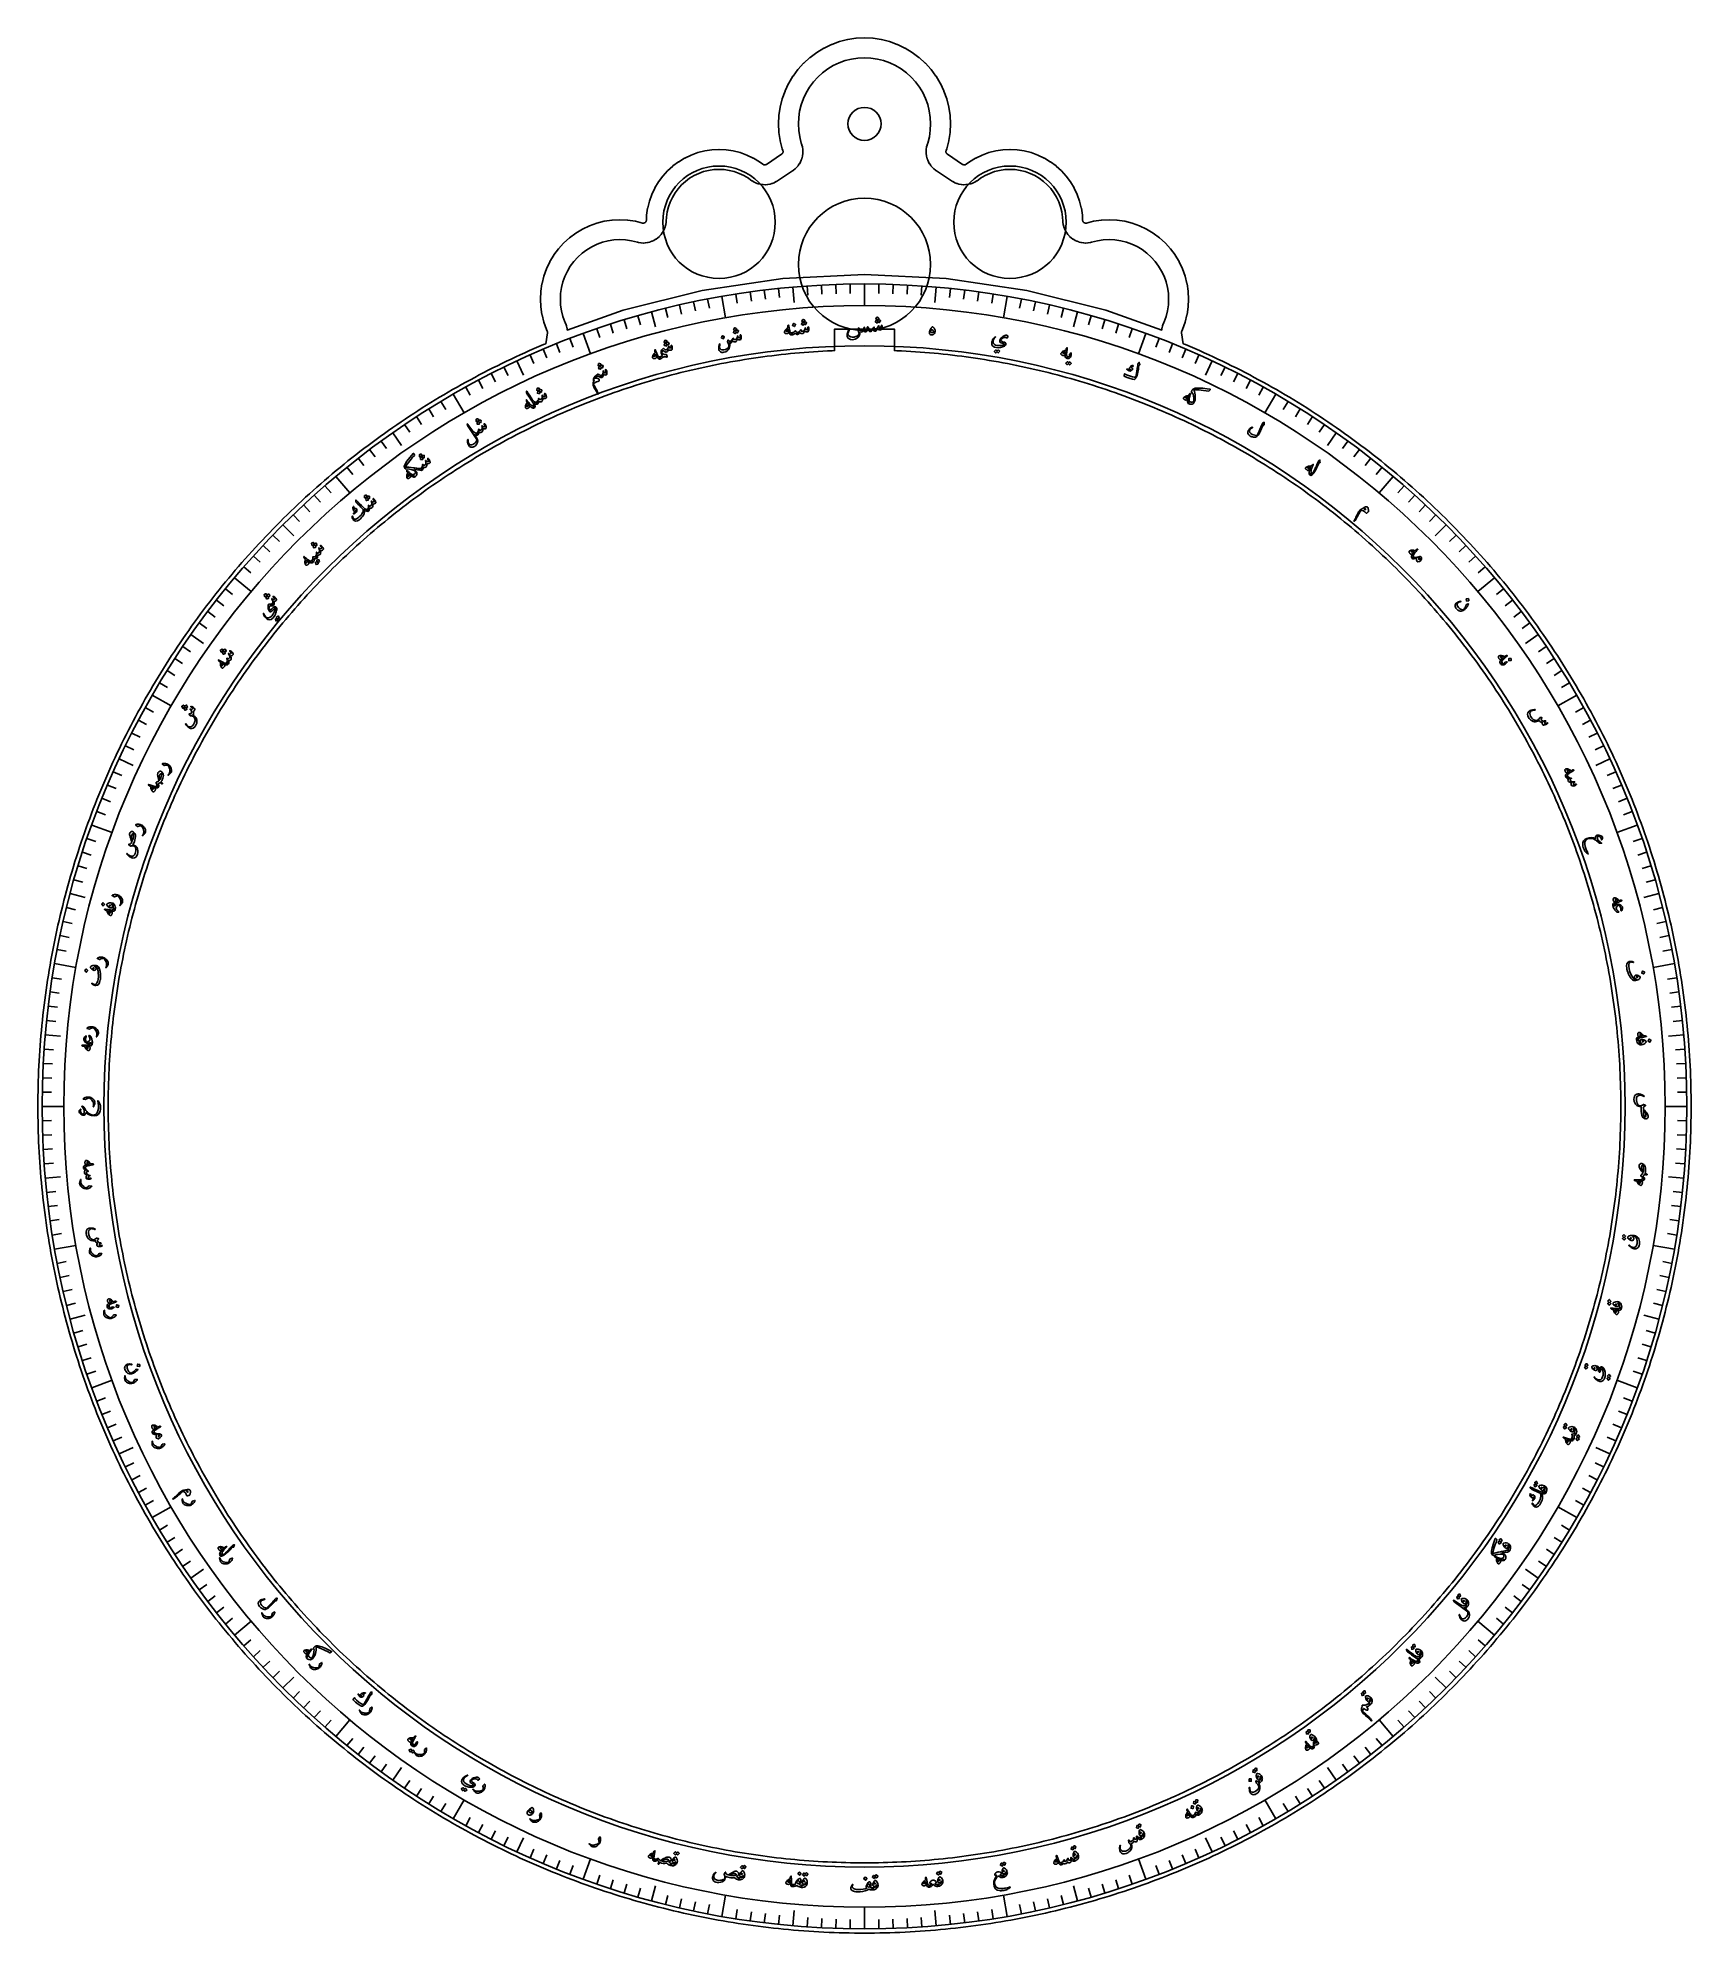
# Model space of a CAD drawing. Header units: millimetres. Extents: x -78 to 78, y -78 to 100.
import ezdxf

# ---------------------------------------------------------------- set-up
doc = ezdxf.new("R2010")
doc.units = ezdxf.units.MM
for name, color, linetype in [('CUT_INNER', 6, 'Continuous'), ('CUT_OUTER', 1, 'Continuous'), ('ENGRAVE', 7, 'Continuous'), ('ENGRAVE_FINE', 8, 'Continuous'), ('TEXT', 5, 'Continuous')]:
    doc.layers.add(name, color=color, linetype=linetype)

msp = doc.modelspace()

# ---------------------------------------------------------------- linework, layer by layer
at = {"layer": 'CUT_INNER'}
msp.add_lwpolyline([(70.9072, 0.8702), (70.9005, 1.3053), (70.8911, 1.7403), (70.8791, 2.1752), (70.8644, 2.6101), (70.8471, 3.0449), (70.8271, 3.4795), (70.8044, 3.914), (70.7791, 4.3484), (70.751, 4.7826), (70.7204, 5.2166), (70.687, 5.6505), (70.651, 6.0841), (70.6124, 6.5175), (70.571, 6.9506), (70.5271, 7.3835), (70.4804, 7.8161), (70.4311, 8.2484), (70.3792, 8.6804), (70.3246, 9.1121), (70.2674, 9.5435), (70.2075, 9.9744), (70.145, 10.405), (70.0798, 10.8352), (70.012, 11.265), (69.9416, 11.6944), (69.8685, 12.1233), (69.7928, 12.5518), (69.7145, 12.9798), (69.6335, 13.4073), (69.5499, 13.8343), (69.4637, 14.2608), (69.3749, 14.6868), (69.2835, 15.1122), (69.1895, 15.537), (69.0928, 15.9613), (68.9936, 16.3849), (68.8918, 16.8079), (68.7873, 17.2303), (68.6803, 17.6521), (68.5707, 18.0732), (68.4585, 18.4936), (68.3438, 18.9133), (68.2264, 19.3323), (68.1065, 19.7505), (67.9841, 20.168), (67.859, 20.5848), (67.7314, 21.0008), (67.6013, 21.416), (67.4686, 21.8304), (67.3334, 22.244), (67.1957, 22.6567), (67.0554, 23.0686), (66.9126, 23.4796), (66.7672, 23.8897), (66.6194, 24.2989), (66.4691, 24.7072), (66.3162, 25.1146), (66.1609, 25.5211), (66.003, 25.9265), (65.8427, 26.331), (65.6799, 26.7345), (65.5146, 27.137), (65.3469, 27.5385), (65.1767, 27.939), (65.004, 28.3384), (64.8289, 28.7367), (64.6514, 29.1339), (64.4714, 29.5301), (64.289, 29.9251), (64.1041, 30.319), (63.9169, 30.7118), (63.7273, 31.1034), (63.5352, 31.4938), (63.3408, 31.8831), (63.1439, 32.2711), (62.9447, 32.658), (62.7432, 33.0436), (62.5392, 33.4279), (62.333, 33.811), (62.1243, 34.1929), (61.9133, 34.5734), (61.7, 34.9526), (61.4844, 35.3306), (61.2665, 35.7072), (61.0462, 36.0824), (60.8237, 36.4563), (60.5988, 36.8288), (60.3717, 37.2), (60.1423, 37.5697), (59.9107, 37.938), (59.6768, 38.3049), (59.4406, 38.6704), (59.2022, 39.0344), (58.9616, 39.3969), (58.7187, 39.7579), (58.4737, 40.1175), (58.2264, 40.4755), (57.977, 40.832), (57.7254, 41.187), (57.4715, 41.5404), (57.2156, 41.8922), (56.9575, 42.2425), (56.6972, 42.5912), (56.4348, 42.9383), (56.1703, 43.2838), (55.9036, 43.6276), (55.6349, 43.9698), (55.364, 44.3103), (55.0911, 44.6492), (54.8161, 44.9864), (54.539, 45.3219), (54.2599, 45.6557), (53.9788, 45.9878), (53.6956, 46.3181), (53.4104, 46.6467), (53.1231, 46.9736), (52.8339, 47.2986), (52.5427, 47.6219), (52.2495, 47.9434), (51.9543, 48.2631), (51.6572, 48.581), (51.3582, 48.897), (51.0572, 49.2113), (50.7543, 49.5236), (50.4494, 49.8341), (50.1427, 50.1427), (49.8341, 50.4494), (49.5236, 50.7543), (49.2113, 51.0572), (48.897, 51.3582), (48.581, 51.6572), (48.2631, 51.9543), (47.9434, 52.2495), (47.6219, 52.5427), (47.2986, 52.8339), (46.9736, 53.1231), (46.6467, 53.4104), (46.3181, 53.6956), (45.9878, 53.9788), (45.6557, 54.2599), (45.3219, 54.539), (44.9864, 54.8161), (44.6492, 55.0911), (44.3103, 55.364), (43.9698, 55.6349), (43.6276, 55.9036), (43.2838, 56.1703), (42.9383, 56.4348), (42.5912, 56.6972), (42.2425, 56.9575), (41.8922, 57.2156), (41.5404, 57.4715), (41.187, 57.7254), (40.832, 57.977), (40.4755, 58.2264), (40.1175, 58.4737), (39.7579, 58.7187), (39.3969, 58.9616), (39.0344, 59.2022), (38.6704, 59.4406), (38.3049, 59.6768), (37.938, 59.9107), (37.5697, 60.1423), (37.2, 60.3717), (36.8288, 60.5988), (36.4563, 60.8237), (36.0824, 61.0462), (35.7072, 61.2665), (35.3306, 61.4844), (34.9526, 61.7), (34.5734, 61.9133), (34.1929, 62.1243), (33.811, 62.333), (33.4279, 62.5392), (33.0436, 62.7432), (32.658, 62.9447), (32.2711, 63.1439), (31.8831, 63.3408), (31.4938, 63.5352), (31.1034, 63.7273), (30.7118, 63.9169), (30.319, 64.1041), (29.9251, 64.289), (29.5301, 64.4714), (29.1339, 64.6514), (28.7367, 64.8289), (28.3384, 65.004), (27.939, 65.1767), (27.5385, 65.3469), (27.137, 65.5146), (26.7345, 65.6799), (26.331, 65.8427), (25.9265, 66.003), (25.5211, 66.1609), (25.1146, 66.3162), (24.7072, 66.4691), (24.2989, 66.6194), (23.8897, 66.7672), (23.4796, 66.9126), (23.0686, 67.0554), (22.6567, 67.1957), (22.244, 67.3334), (21.8304, 67.4686), (21.416, 67.6013), (21.0008, 67.7314), (20.5848, 67.859), (20.168, 67.9841), (19.7505, 68.1065), (19.3323, 68.2264), (18.9133, 68.3438), (18.4936, 68.4585), (18.0732, 68.5707), (17.6521, 68.6803), (17.2303, 68.7873), (16.8079, 68.8918), (16.3849, 68.9936), (15.9613, 69.0928), (15.537, 69.1895), (15.1122, 69.2835), (14.6868, 69.3749), (14.2608, 69.4637), (13.8343, 69.5499), (13.4073, 69.6335), (12.9798, 69.7145), (12.5518, 69.7928), (12.1233, 69.8685), (11.6944, 69.9416), (11.265, 70.012), (10.8352, 70.0798), (10.405, 70.145), (9.9744, 70.2075), (9.5435, 70.2674), (9.1121, 70.3246), (8.6804, 70.3792), (8.2484, 70.4311), (7.8161, 70.4804), (7.3835, 70.5271), (6.9506, 70.571), (6.5175, 70.6124), (6.0841, 70.651), (5.6505, 70.687), (5.2166, 70.7204), (4.7826, 70.751), (4.3484, 70.7791), (3.914, 70.8044), (3.4795, 70.8271), (3.0449, 70.8471), (2.8125, 70.8564), (2.8125, 72.8725), (-2.8125, 72.8725), (-2.8125, 70.8564), (-3.0449, 70.8471), (-3.4795, 70.8271), (-3.914, 70.8044), (-4.3484, 70.7791), (-4.7826, 70.751), (-5.2166, 70.7204), (-5.6505, 70.687), (-6.0841, 70.651), (-6.5175, 70.6124), (-6.9506, 70.571), (-7.3835, 70.5271), (-7.8161, 70.4804), (-8.2484, 70.4311), (-8.6804, 70.3792), (-9.1121, 70.3246), (-9.5435, 70.2674), (-9.9744, 70.2075), (-10.405, 70.145), (-10.8352, 70.0798), (-11.265, 70.012), (-11.6944, 69.9416), (-12.1233, 69.8685), (-12.5518, 69.7928), (-12.9798, 69.7145), (-13.4073, 69.6335), (-13.8343, 69.5499), (-14.2608, 69.4637), (-14.6868, 69.3749), (-15.1122, 69.2835), (-15.537, 69.1895), (-15.9613, 69.0928), (-16.3849, 68.9936), (-16.8079, 68.8918), (-17.2303, 68.7873), (-17.6521, 68.6803), (-18.0732, 68.5707), (-18.4936, 68.4585), (-18.9133, 68.3438), (-19.3323, 68.2264), (-19.7505, 68.1065), (-20.168, 67.9841), (-20.5848, 67.859), (-21.0008, 67.7314), (-21.416, 67.6013), (-21.8304, 67.4686), (-22.244, 67.3334), (-22.6567, 67.1957), (-23.0686, 67.0554), (-23.4796, 66.9126), (-23.8897, 66.7672), (-24.2989, 66.6194), (-24.7072, 66.4691), (-25.1146, 66.3162), (-25.5211, 66.1609), (-25.9265, 66.003), (-26.331, 65.8427), (-26.7345, 65.6799), (-27.137, 65.5146), (-27.5385, 65.3469), (-27.939, 65.1767), (-28.3384, 65.004), (-28.7367, 64.8289), (-29.1339, 64.6514), (-29.5301, 64.4714), (-29.9251, 64.289), (-30.319, 64.1041), (-30.7118, 63.9169), (-31.1034, 63.7273), (-31.4938, 63.5352), (-31.8831, 63.3408), (-32.2711, 63.1439), (-32.658, 62.9447), (-33.0436, 62.7432), (-33.4279, 62.5392), (-33.811, 62.333), (-34.1929, 62.1243), (-34.5734, 61.9133), (-34.9526, 61.7), (-35.3306, 61.4844), (-35.7072, 61.2665), (-36.0824, 61.0462), (-36.4563, 60.8237), (-36.8288, 60.5988), (-37.2, 60.3717), (-37.5697, 60.1423), (-37.938, 59.9107), (-38.3049, 59.6768), (-38.6704, 59.4406), (-39.0344, 59.2022), (-39.3969, 58.9616), (-39.7579, 58.7187), (-40.1175, 58.4737), (-40.4755, 58.2264), (-40.832, 57.977), (-41.187, 57.7254), (-41.5404, 57.4715), (-41.8922, 57.2156), (-42.2425, 56.9575), (-42.5912, 56.6972), (-42.9383, 56.4348), (-43.2838, 56.1703), (-43.6276, 55.9036), (-43.9698, 55.6349), (-44.3103, 55.364), (-44.6492, 55.0911), (-44.9864, 54.8161), (-45.3219, 54.539), (-45.6557, 54.2599), (-45.9878, 53.9788), (-46.3181, 53.6956), (-46.6467, 53.4104), (-46.9736, 53.1231), (-47.2986, 52.8339), (-47.6219, 52.5427), (-47.9434, 52.2495), (-48.2631, 51.9543), (-48.581, 51.6572), (-48.897, 51.3582), (-49.2113, 51.0572), (-49.5236, 50.7543), (-49.8341, 50.4494), (-50.1427, 50.1427), (-50.4494, 49.8341), (-50.7543, 49.5236), (-51.0572, 49.2113), (-51.3582, 48.897), (-51.6572, 48.581), (-51.9543, 48.2631), (-52.2495, 47.9434), (-52.5427, 47.6219), (-52.8339, 47.2986), (-53.1231, 46.9736), (-53.4104, 46.6467), (-53.6956, 46.3181), (-53.9788, 45.9878), (-54.2599, 45.6557), (-54.539, 45.3219), (-54.8161, 44.9864), (-55.0911, 44.6492), (-55.364, 44.3103), (-55.6349, 43.9698), (-55.9036, 43.6276), (-56.1703, 43.2838), (-56.4348, 42.9383), (-56.6972, 42.5912), (-56.9575, 42.2425), (-57.2156, 41.8922), (-57.4715, 41.5404), (-57.7254, 41.187), (-57.977, 40.832), (-58.2264, 40.4755), (-58.4737, 40.1175), (-58.7187, 39.7579), (-58.9616, 39.3969), (-59.2022, 39.0344), (-59.4406, 38.6704), (-59.6768, 38.3049), (-59.9107, 37.938), (-60.1423, 37.5697), (-60.3717, 37.2), (-60.5988, 36.8288), (-60.8237, 36.4563), (-61.0462, 36.0824), (-61.2665, 35.7072), (-61.4844, 35.3306), (-61.7, 34.9526), (-61.9133, 34.5734), (-62.1243, 34.1929), (-62.333, 33.811), (-62.5392, 33.4279), (-62.7432, 33.0436), (-62.9447, 32.658), (-63.1439, 32.2711), (-63.3408, 31.8831), (-63.5352, 31.4938), (-63.7273, 31.1034), (-63.9169, 30.7118), (-64.1041, 30.319), (-64.289, 29.9251), (-64.4714, 29.5301), (-64.6514, 29.1339), (-64.8289, 28.7367), (-65.004, 28.3384), (-65.1767, 27.939), (-65.3469, 27.5385), (-65.5146, 27.137), (-65.6799, 26.7345), (-65.8427, 26.331), (-66.003, 25.9265), (-66.1609, 25.5211), (-66.3162, 25.1146), (-66.4691, 24.7072), (-66.6194, 24.2989), (-66.7672, 23.8897), (-66.9126, 23.4796), (-67.0554, 23.0686), (-67.1957, 22.6567), (-67.3334, 22.244), (-67.4686, 21.8304), (-67.6013, 21.416), (-67.7314, 21.0008), (-67.859, 20.5848), (-67.9841, 20.168), (-68.1065, 19.7505), (-68.2264, 19.3323), (-68.3438, 18.9133), (-68.4585, 18.4936), (-68.5707, 18.0732), (-68.6803, 17.6521), (-68.7873, 17.2303), (-68.8918, 16.8079), (-68.9936, 16.3849), (-69.0928, 15.9613), (-69.1895, 15.537), (-69.2835, 15.1122), (-69.3749, 14.6868), (-69.4637, 14.2608), (-69.5499, 13.8343), (-69.6335, 13.4073), (-69.7145, 12.9798), (-69.7928, 12.5518), (-69.8685, 12.1233), (-69.9416, 11.6944), (-70.012, 11.265), (-70.0798, 10.8352), (-70.145, 10.405), (-70.2075, 9.9744), (-70.2674, 9.5435), (-70.3246, 9.1121), (-70.3792, 8.6804), (-70.4311, 8.2484), (-70.4804, 7.8161), (-70.5271, 7.3835), (-70.571, 6.9506), (-70.6124, 6.5175), (-70.651, 6.0841), (-70.687, 5.6505), (-70.7204, 5.2166), (-70.751, 4.7826), (-70.7791, 4.3484), (-70.8044, 3.914), (-70.8271, 3.4795), (-70.8471, 3.0449), (-70.8644, 2.6101), (-70.8791, 2.1752), (-70.8911, 1.7403), (-70.9005, 1.3053), (-70.9072, 0.8702), (-70.9112, 0.4351), (-70.9125, 0), (-70.9112, -0.4351), (-70.9072, -0.8702), (-70.9005, -1.3053), (-70.8911, -1.7403), (-70.8791, -2.1752), (-70.8644, -2.6101), (-70.8471, -3.0449), (-70.8271, -3.4795), (-70.8044, -3.914), (-70.7791, -4.3484), (-70.751, -4.7826), (-70.7204, -5.2166), (-70.687, -5.6505), (-70.651, -6.0841), (-70.6124, -6.5175), (-70.571, -6.9506), (-70.5271, -7.3835), (-70.4804, -7.8161), (-70.4311, -8.2484), (-70.3792, -8.6804), (-70.3246, -9.1121), (-70.2674, -9.5435), (-70.2075, -9.9744), (-70.145, -10.405), (-70.0798, -10.8352), (-70.012, -11.265), (-69.9416, -11.6944), (-69.8685, -12.1233), (-69.7928, -12.5518), (-69.7145, -12.9798), (-69.6335, -13.4073), (-69.5499, -13.8343), (-69.4637, -14.2608), (-69.3749, -14.6868), (-69.2835, -15.1122), (-69.1895, -15.537), (-69.0928, -15.9613), (-68.9936, -16.3849), (-68.8918, -16.8079), (-68.7873, -17.2303), (-68.6803, -17.6521), (-68.5707, -18.0732), (-68.4585, -18.4936), (-68.3438, -18.9133), (-68.2264, -19.3323), (-68.1065, -19.7505), (-67.9841, -20.168), (-67.859, -20.5848), (-67.7314, -21.0008), (-67.6013, -21.416), (-67.4686, -21.8304), (-67.3334, -22.244), (-67.1957, -22.6567), (-67.0554, -23.0686), (-66.9126, -23.4796), (-66.7672, -23.8897), (-66.6194, -24.2989), (-66.4691, -24.7072), (-66.3162, -25.1146), (-66.1609, -25.5211), (-66.003, -25.9265), (-65.8427, -26.331), (-65.6799, -26.7345), (-65.5146, -27.137), (-65.3469, -27.5385), (-65.1767, -27.939), (-65.004, -28.3384), (-64.8289, -28.7367), (-64.6514, -29.1339), (-64.4714, -29.5301), (-64.289, -29.9251), (-64.1041, -30.319), (-63.9169, -30.7118), (-63.7273, -31.1034), (-63.5352, -31.4938), (-63.3408, -31.8831), (-63.1439, -32.2711), (-62.9447, -32.658), (-62.7432, -33.0436), (-62.5392, -33.4279), (-62.333, -33.811), (-62.1243, -34.1929), (-61.9133, -34.5734), (-61.7, -34.9526), (-61.4844, -35.3306), (-61.2665, -35.7072), (-61.0462, -36.0824), (-60.8237, -36.4563), (-60.5988, -36.8288), (-60.3717, -37.2), (-60.1423, -37.5697), (-59.9107, -37.938), (-59.6768, -38.3049), (-59.4406, -38.6704), (-59.2022, -39.0344), (-58.9616, -39.3969), (-58.7187, -39.7579), (-58.4737, -40.1175), (-58.2264, -40.4755), (-57.977, -40.832), (-57.7254, -41.187), (-57.4715, -41.5404), (-57.2156, -41.8922), (-56.9575, -42.2425), (-56.6972, -42.5912), (-56.4348, -42.9383), (-56.1703, -43.2838), (-55.9036, -43.6276), (-55.6349, -43.9698), (-55.364, -44.3103), (-55.0911, -44.6492), (-54.8161, -44.9864), (-54.539, -45.3219), (-54.2599, -45.6557), (-53.9788, -45.9878), (-53.6956, -46.3181), (-53.4104, -46.6467), (-53.1231, -46.9736), (-52.8339, -47.2986), (-52.5427, -47.6219), (-52.2495, -47.9434), (-51.9543, -48.2631), (-51.6572, -48.581), (-51.3582, -48.897), (-51.0572, -49.2113), (-50.7543, -49.5236), (-50.4494, -49.8341), (-50.1427, -50.1427), (-49.8341, -50.4494), (-49.5236, -50.7543), (-49.2113, -51.0572), (-48.897, -51.3582), (-48.581, -51.6572), (-48.2631, -51.9543), (-47.9434, -52.2495), (-47.6219, -52.5427), (-47.2986, -52.8339), (-46.9736, -53.1231), (-46.6467, -53.4104), (-46.3181, -53.6956), (-45.9878, -53.9788), (-45.6557, -54.2599), (-45.3219, -54.539), (-44.9864, -54.8161), (-44.6492, -55.0911), (-44.3103, -55.364), (-43.9698, -55.6349), (-43.6276, -55.9036), (-43.2838, -56.1703), (-42.9383, -56.4348), (-42.5912, -56.6972), (-42.2425, -56.9575), (-41.8922, -57.2156), (-41.5404, -57.4715), (-41.187, -57.7254), (-40.832, -57.977), (-40.4755, -58.2264), (-40.1175, -58.4737), (-39.7579, -58.7187), (-39.3969, -58.9616), (-39.0344, -59.2022), (-38.6704, -59.4406), (-38.3049, -59.6768), (-37.938, -59.9107), (-37.5697, -60.1423), (-37.2, -60.3717), (-36.8288, -60.5988), (-36.4563, -60.8237), (-36.0824, -61.0462), (-35.7072, -61.2665), (-35.3306, -61.4844), (-34.9526, -61.7), (-34.5734, -61.9133), (-34.1929, -62.1243), (-33.811, -62.333), (-33.4279, -62.5392), (-33.0436, -62.7432), (-32.658, -62.9447), (-32.2711, -63.1439), (-31.8831, -63.3408), (-31.4938, -63.5352), (-31.1034, -63.7273), (-30.7118, -63.9169), (-30.319, -64.1041), (-29.9251, -64.289), (-29.5301, -64.4714), (-29.1339, -64.6514), (-28.7367, -64.8289), (-28.3384, -65.004), (-27.939, -65.1767), (-27.5385, -65.3469), (-27.137, -65.5146), (-26.7345, -65.6799), (-26.331, -65.8427), (-25.9265, -66.003), (-25.5211, -66.1609), (-25.1146, -66.3162), (-24.7072, -66.4691), (-24.2989, -66.6194), (-23.8897, -66.7672), (-23.4796, -66.9126), (-23.0686, -67.0554), (-22.6567, -67.1957), (-22.244, -67.3334), (-21.8304, -67.4686), (-21.416, -67.6013), (-21.0008, -67.7314), (-20.5848, -67.859), (-20.168, -67.9841), (-19.7505, -68.1065), (-19.3323, -68.2264), (-18.9133, -68.3438), (-18.4936, -68.4585), (-18.0732, -68.5707), (-17.6521, -68.6803), (-17.2303, -68.7873), (-16.8079, -68.8918), (-16.3849, -68.9936), (-15.9613, -69.0928), (-15.537, -69.1895), (-15.1122, -69.2835), (-14.6868, -69.3749), (-14.2608, -69.4637), (-13.8343, -69.5499), (-13.4073, -69.6335), (-12.9798, -69.7145), (-12.5518, -69.7928), (-12.1233, -69.8685), (-11.6944, -69.9416), (-11.265, -70.012), (-10.8352, -70.0798), (-10.405, -70.145), (-9.9744, -70.2075), (-9.5435, -70.2674), (-9.1121, -70.3246), (-8.6804, -70.3792), (-8.2484, -70.4311), (-7.8161, -70.4804), (-7.3835, -70.5271), (-6.9506, -70.571), (-6.5175, -70.6124), (-6.0841, -70.651), (-5.6505, -70.687), (-5.2166, -70.7204), (-4.7826, -70.751), (-4.3484, -70.7791), (-3.914, -70.8044), (-3.4795, -70.8271), (-3.0449, -70.8471), (-2.6101, -70.8644), (-2.1752, -70.8791), (-1.7403, -70.8911), (-1.3053, -70.9005), (-0.8702, -70.9072), (-0.4351, -70.9112), (0, -70.9125), (0.4351, -70.9112), (0.8702, -70.9072), (1.3053, -70.9005), (1.7403, -70.8911), (2.1752, -70.8791), (2.6101, -70.8644), (3.0449, -70.8471), (3.4795, -70.8271), (3.914, -70.8044), (4.3484, -70.7791), (4.7826, -70.751), (5.2166, -70.7204), (5.6505, -70.687), (6.0841, -70.651), (6.5175, -70.6124), (6.9506, -70.571), (7.3835, -70.5271), (7.8161, -70.4804), (8.2484, -70.4311), (8.6804, -70.3792), (9.1121, -70.3246), (9.5435, -70.2674), (9.9744, -70.2075), (10.405, -70.145), (10.8352, -70.0798), (11.265, -70.012), (11.6944, -69.9416), (12.1233, -69.8685), (12.5518, -69.7928), (12.9798, -69.7145), (13.4073, -69.6335), (13.8343, -69.5499), (14.2608, -69.4637), (14.6868, -69.3749), (15.1122, -69.2835), (15.537, -69.1895), (15.9613, -69.0928), (16.3849, -68.9936), (16.8079, -68.8918), (17.2303, -68.7873), (17.6521, -68.6803), (18.0732, -68.5707), (18.4936, -68.4585), (18.9133, -68.3438), (19.3323, -68.2264), (19.7505, -68.1065), (20.168, -67.9841), (20.5848, -67.859), (21.0008, -67.7314), (21.416, -67.6013), (21.8304, -67.4686), (22.244, -67.3334), (22.6567, -67.1957), (23.0686, -67.0554), (23.4796, -66.9126), (23.8897, -66.7672), (24.2989, -66.6194), (24.7072, -66.4691), (25.1146, -66.3162), (25.5211, -66.1609), (25.9265, -66.003), (26.331, -65.8427), (26.7345, -65.6799), (27.137, -65.5146), (27.5385, -65.3469), (27.939, -65.1767), (28.3384, -65.004), (28.7367, -64.8289), (29.1339, -64.6514), (29.5301, -64.4714), (29.9251, -64.289), (30.319, -64.1041), (30.7118, -63.9169), (31.1034, -63.7273), (31.4938, -63.5352), (31.8831, -63.3408), (32.2711, -63.1439), (32.658, -62.9447), (33.0436, -62.7432), (33.4279, -62.5392), (33.811, -62.333), (34.1929, -62.1243), (34.5734, -61.9133), (34.9526, -61.7), (35.3306, -61.4844), (35.7072, -61.2665), (36.0824, -61.0462), (36.4563, -60.8237), (36.8288, -60.5988), (37.2, -60.3717), (37.5697, -60.1423), (37.938, -59.9107), (38.3049, -59.6768), (38.6704, -59.4406), (39.0344, -59.2022), (39.3969, -58.9616), (39.7579, -58.7187), (40.1175, -58.4737), (40.4755, -58.2264), (40.832, -57.977), (41.187, -57.7254), (41.5404, -57.4715), (41.8922, -57.2156), (42.2425, -56.9575), (42.5912, -56.6972), (42.9383, -56.4348), (43.2838, -56.1703), (43.6276, -55.9036), (43.9698, -55.6349), (44.3103, -55.364), (44.6492, -55.0911), (44.9864, -54.8161), (45.3219, -54.539), (45.6557, -54.2599), (45.9878, -53.9788), (46.3181, -53.6956), (46.6467, -53.4104), (46.9736, -53.1231), (47.2986, -52.8339), (47.6219, -52.5427), (47.9434, -52.2495), (48.2631, -51.9543), (48.581, -51.6572), (48.897, -51.3582), (49.2113, -51.0572), (49.5236, -50.7543), (49.8341, -50.4494), (50.1427, -50.1427), (50.4494, -49.8341), (50.7543, -49.5236), (51.0572, -49.2113), (51.3582, -48.897), (51.6572, -48.581), (51.9543, -48.2631), (52.2495, -47.9434), (52.5427, -47.6219), (52.8339, -47.2986), (53.1231, -46.9736), (53.4104, -46.6467), (53.6956, -46.3181), (53.9788, -45.9878), (54.2599, -45.6557), (54.539, -45.3219), (54.8161, -44.9864), (55.0911, -44.6492), (55.364, -44.3103), (55.6349, -43.9698), (55.9036, -43.6276), (56.1703, -43.2838), (56.4348, -42.9383), (56.6972, -42.5912), (56.9575, -42.2425), (57.2156, -41.8922), (57.4715, -41.5404), (57.7254, -41.187), (57.977, -40.832), (58.2264, -40.4755), (58.4737, -40.1175), (58.7187, -39.7579), (58.9616, -39.3969), (59.2022, -39.0344), (59.4406, -38.6704), (59.6768, -38.3049), (59.9107, -37.938), (60.1423, -37.5697), (60.3717, -37.2), (60.5988, -36.8288), (60.8237, -36.4563), (61.0462, -36.0824), (61.2665, -35.7072), (61.4844, -35.3306), (61.7, -34.9526), (61.9133, -34.5734), (62.1243, -34.1929), (62.333, -33.811), (62.5392, -33.4279), (62.7432, -33.0436), (62.9447, -32.658), (63.1439, -32.2711), (63.3408, -31.8831), (63.5352, -31.4938), (63.7273, -31.1034), (63.9169, -30.7118), (64.1041, -30.319), (64.289, -29.9251), (64.4714, -29.5301), (64.6514, -29.1339), (64.8289, -28.7367), (65.004, -28.3384), (65.1767, -27.939), (65.3469, -27.5385), (65.5146, -27.137), (65.6799, -26.7345), (65.8427, -26.331), (66.003, -25.9265), (66.1609, -25.5211), (66.3162, -25.1146), (66.4691, -24.7072), (66.6194, -24.2989), (66.7672, -23.8897), (66.9126, -23.4796), (67.0554, -23.0686), (67.1957, -22.6567), (67.3334, -22.244), (67.4686, -21.8304), (67.6013, -21.416), (67.7314, -21.0008), (67.859, -20.5848), (67.9841, -20.168), (68.1065, -19.7505), (68.2264, -19.3323), (68.3438, -18.9133), (68.4585, -18.4936), (68.5707, -18.0732), (68.6803, -17.6521), (68.7873, -17.2303), (68.8918, -16.8079), (68.9936, -16.3849), (69.0928, -15.9613), (69.1895, -15.537), (69.2835, -15.1122), (69.3749, -14.6868), (69.4637, -14.2608), (69.5499, -13.8343), (69.6335, -13.4073), (69.7145, -12.9798), (69.7928, -12.5518), (69.8685, -12.1233), (69.9416, -11.6944), (70.012, -11.265), (70.0798, -10.8352), (70.145, -10.405), (70.2075, -9.9744), (70.2674, -9.5435), (70.3246, -9.1121), (70.3792, -8.6804), (70.4311, -8.2484), (70.4804, -7.8161), (70.5271, -7.3835), (70.571, -6.9506), (70.6124, -6.5175), (70.651, -6.0841), (70.687, -5.6505), (70.7204, -5.2166), (70.751, -4.7826), (70.7791, -4.3484), (70.8044, -3.914), (70.8271, -3.4795), (70.8471, -3.0449), (70.8644, -2.6101), (70.8791, -2.1752), (70.8911, -1.7403), (70.9005, -1.3053), (70.9072, -0.8702), (70.9112, -0.4351), (70.9125, 0), (70.9112, 0.4351)], close=True, dxfattribs=at)
for centre, radius in [((0, 92.1099), 1.55), ((-13.64, 82.8874), 5.27), ((13.64, 82.8874), 5.27), ((0, 78.9349), 6.2)]:
    msp.add_circle(centre, radius, dxfattribs=at)
at = {"layer": 'CUT_OUTER'}
msp.add_lwpolyline([(77.4869, -1.4265), (77.4767, -1.9019), (77.4635, -2.3773), (77.4475, -2.8526), (77.4285, -3.3277), (77.4066, -3.8027), (77.3819, -4.2776), (77.3542, -4.7524), (77.3235, -5.2269), (77.29, -5.7013), (77.2536, -6.1754), (77.2142, -6.6493), (77.172, -7.1229), (77.1268, -7.5963), (77.0788, -8.0694), (77.0278, -8.5422), (76.9739, -9.0147), (76.9172, -9.4868), (76.8575, -9.9586), (76.795, -10.43), (76.7295, -10.901), (76.6612, -11.3716), (76.59, -11.8418), (76.5159, -12.3115), (76.4389, -12.7808), (76.359, -13.2495), (76.2763, -13.7178), (76.1907, -14.1856), (76.1022, -14.6528), (76.0109, -15.1195), (75.9167, -15.5856), (75.8196, -16.0511), (75.7197, -16.516), (75.6169, -16.9803), (75.5113, -17.444), (75.4028, -17.907), (75.2916, -18.3693), (75.1774, -18.831), (75.0605, -19.2919), (74.9407, -19.7521), (74.8181, -20.2115), (74.6926, -20.6702), (74.5644, -21.1282), (74.4334, -21.5853), (74.2995, -22.0416), (74.1629, -22.4971), (74.0234, -22.9517), (73.8812, -23.4055), (73.7362, -23.8583), (73.5884, -24.3103), (73.4379, -24.7614), (73.2846, -25.2115), (73.1285, -25.6607), (72.9697, -26.109), (72.8081, -26.5562), (72.6438, -27.0024), (72.4767, -27.4477), (72.3069, -27.8919), (72.1344, -28.335), (71.9592, -28.7771), (71.7813, -29.2181), (71.6007, -29.658), (71.4173, -30.0967), (71.2313, -30.5344), (71.0426, -30.9709), (70.8513, -31.4062), (70.6572, -31.8403), (70.4605, -32.2733), (70.2612, -32.705), (70.0592, -33.1355), (69.8545, -33.5648), (69.6473, -33.9928), (69.4374, -34.4195), (69.2249, -34.8449), (69.0098, -35.269), (68.7921, -35.6918), (68.5718, -36.1132), (68.3489, -36.5332), (68.1234, -36.9519), (67.8954, -37.3692), (67.6649, -37.7851), (67.4317, -38.1996), (67.1961, -38.6126), (66.9579, -39.0242), (66.7172, -39.4343), (66.474, -39.843), (66.2282, -40.2501), (65.98, -40.6557), (65.7293, -41.0598), (65.4762, -41.4623), (65.2205, -41.8633), (64.9624, -42.2627), (64.7019, -42.6605), (64.4389, -43.0567), (64.1735, -43.4513), (63.9057, -43.8442), (63.6354, -44.2355), (63.3628, -44.6251), (63.0878, -45.0131), (62.8104, -45.3993), (62.5307, -45.7839), (62.2486, -46.1667), (61.9641, -46.5478), (61.6774, -46.9271), (61.3883, -47.3047), (61.0968, -47.6804), (60.8031, -48.0544), (60.5071, -48.4266), (60.2089, -48.797), (59.9083, -49.1655), (59.6055, -49.5321), (59.3005, -49.8969), (58.9932, -50.2599), (58.6837, -50.6209), (58.372, -50.98), (58.0581, -51.3372), (57.742, -51.6925), (57.4237, -52.0458), (57.1033, -52.3972), (56.7807, -52.7466), (56.456, -53.094), (56.1291, -53.4394), (55.8002, -53.7828), (55.4691, -54.1242), (55.136, -54.4635), (54.8008, -54.8008), (54.4635, -55.136), (54.1242, -55.4691), (53.7828, -55.8002), (53.4394, -56.1291), (53.094, -56.456), (52.7466, -56.7807), (52.3972, -57.1033), (52.0458, -57.4237), (51.6925, -57.742), (51.3372, -58.0581), (50.98, -58.372), (50.6209, -58.6837), (50.2599, -58.9932), (49.8969, -59.3005), (49.5321, -59.6055), (49.1655, -59.9083), (48.797, -60.2089), (48.4266, -60.5071), (48.0544, -60.8031), (47.6804, -61.0968), (47.3047, -61.3883), (46.9271, -61.6774), (46.5478, -61.9641), (46.1667, -62.2486), (45.7839, -62.5307), (45.3993, -62.8104), (45.0131, -63.0878), (44.6251, -63.3628), (44.2355, -63.6354), (43.8442, -63.9057), (43.4513, -64.1735), (43.0567, -64.4389), (42.6605, -64.7019), (42.2627, -64.9624), (41.8633, -65.2205), (41.4623, -65.4762), (41.0598, -65.7293), (40.6557, -65.98), (40.2501, -66.2282), (39.843, -66.474), (39.4343, -66.7172), (39.0242, -66.9579), (38.6126, -67.1961), (38.1996, -67.4317), (37.7851, -67.6649), (37.3692, -67.8954), (36.9519, -68.1234), (36.5332, -68.3489), (36.1132, -68.5718), (35.6918, -68.7921), (35.269, -69.0098), (34.8449, -69.2249), (34.4195, -69.4374), (33.9928, -69.6473), (33.5648, -69.8545), (33.1355, -70.0592), (32.705, -70.2612), (32.2733, -70.4605), (31.8403, -70.6572), (31.4062, -70.8513), (30.9709, -71.0426), (30.5344, -71.2313), (30.0967, -71.4173), (29.658, -71.6007), (29.2181, -71.7813), (28.7771, -71.9592), (28.335, -72.1344), (27.8919, -72.3069), (27.4477, -72.4767), (27.0024, -72.6438), (26.5562, -72.8081), (26.109, -72.9697), (25.6607, -73.1285), (25.2115, -73.2846), (24.7614, -73.4379), (24.3103, -73.5884), (23.8583, -73.7362), (23.4055, -73.8812), (22.9517, -74.0234), (22.4971, -74.1629), (22.0416, -74.2995), (21.5853, -74.4334), (21.1282, -74.5644), (20.6702, -74.6926), (20.2115, -74.8181), (19.7521, -74.9407), (19.2919, -75.0605), (18.831, -75.1774), (18.3693, -75.2916), (17.907, -75.4028), (17.444, -75.5113), (16.9803, -75.6169), (16.516, -75.7197), (16.0511, -75.8196), (15.5856, -75.9167), (15.1195, -76.0109), (14.6528, -76.1022), (14.1856, -76.1907), (13.7178, -76.2763), (13.2495, -76.359), (12.7808, -76.4389), (12.3115, -76.5159), (11.8418, -76.59), (11.3716, -76.6612), (10.901, -76.7295), (10.43, -76.795), (9.9586, -76.8575), (9.4868, -76.9172), (9.0147, -76.9739), (8.5422, -77.0278), (8.0694, -77.0788), (7.5963, -77.1268), (7.1229, -77.172), (6.6493, -77.2142), (6.1754, -77.2536), (5.7013, -77.29), (5.2269, -77.3235), (4.7524, -77.3542), (4.2776, -77.3819), (3.8027, -77.4066), (3.3277, -77.4285), (2.8526, -77.4475), (2.3773, -77.4635), (1.9019, -77.4767), (1.4265, -77.4869), (0.951, -77.4942), (0.4755, -77.4985), (0, -77.5), (-0.4755, -77.4985), (-0.951, -77.4942), (-1.4265, -77.4869), (-1.9019, -77.4767), (-2.3773, -77.4635), (-2.8526, -77.4475), (-3.3277, -77.4285), (-3.8027, -77.4066), (-4.2776, -77.3819), (-4.7524, -77.3542), (-5.2269, -77.3235), (-5.7013, -77.29), (-6.1754, -77.2536), (-6.6493, -77.2142), (-7.1229, -77.172), (-7.5963, -77.1268), (-8.0694, -77.0788), (-8.5422, -77.0278), (-9.0147, -76.9739), (-9.4868, -76.9172), (-9.9586, -76.8575), (-10.43, -76.795), (-10.901, -76.7295), (-11.3716, -76.6612), (-11.8418, -76.59), (-12.3115, -76.5159), (-12.7808, -76.4389), (-13.2495, -76.359), (-13.7178, -76.2763), (-14.1856, -76.1907), (-14.6528, -76.1022), (-15.1195, -76.0109), (-15.5856, -75.9167), (-16.0511, -75.8196), (-16.516, -75.7197), (-16.9803, -75.6169), (-17.444, -75.5113), (-17.907, -75.4028), (-18.3693, -75.2916), (-18.831, -75.1774), (-19.2919, -75.0605), (-19.7521, -74.9407), (-20.2115, -74.8181), (-20.6702, -74.6926), (-21.1282, -74.5644), (-21.5853, -74.4334), (-22.0416, -74.2995), (-22.4971, -74.1629), (-22.9517, -74.0234), (-23.4055, -73.8812), (-23.8583, -73.7362), (-24.3103, -73.5884), (-24.7614, -73.4379), (-25.2115, -73.2846), (-25.6607, -73.1285), (-26.109, -72.9697), (-26.5562, -72.8081), (-27.0024, -72.6438), (-27.4477, -72.4767), (-27.8919, -72.3069), (-28.335, -72.1344), (-28.7771, -71.9592), (-29.2181, -71.7813), (-29.658, -71.6007), (-30.0967, -71.4173), (-30.5344, -71.2313), (-30.9709, -71.0426), (-31.4062, -70.8513), (-31.8403, -70.6572), (-32.2733, -70.4605), (-32.705, -70.2612), (-33.1355, -70.0592), (-33.5648, -69.8545), (-33.9928, -69.6473), (-34.4195, -69.4374), (-34.8449, -69.2249), (-35.269, -69.0098), (-35.6918, -68.7921), (-36.1132, -68.5718), (-36.5332, -68.3489), (-36.9519, -68.1234), (-37.3692, -67.8954), (-37.7851, -67.6649), (-38.1996, -67.4317), (-38.6126, -67.1961), (-39.0242, -66.9579), (-39.4343, -66.7172), (-39.843, -66.474), (-40.2501, -66.2282), (-40.6557, -65.98), (-41.0598, -65.7293), (-41.4623, -65.4762), (-41.8633, -65.2205), (-42.2627, -64.9624), (-42.6605, -64.7019), (-43.0567, -64.4389), (-43.4513, -64.1735), (-43.8442, -63.9057), (-44.2355, -63.6354), (-44.6251, -63.3628), (-45.0131, -63.0878), (-45.3993, -62.8104), (-45.7839, -62.5307), (-46.1667, -62.2486), (-46.5478, -61.9641), (-46.9271, -61.6774), (-47.3047, -61.3883), (-47.6804, -61.0968), (-48.0544, -60.8031), (-48.4266, -60.5071), (-48.797, -60.2089), (-49.1655, -59.9083), (-49.5321, -59.6055), (-49.8969, -59.3005), (-50.2599, -58.9932), (-50.6209, -58.6837), (-50.98, -58.372), (-51.3372, -58.0581), (-51.6925, -57.742), (-52.0458, -57.4237), (-52.3972, -57.1033), (-52.7466, -56.7807), (-53.094, -56.456), (-53.4394, -56.1291), (-53.7828, -55.8002), (-54.1242, -55.4691), (-54.4635, -55.136), (-54.8008, -54.8008), (-55.136, -54.4635), (-55.4691, -54.1242), (-55.8002, -53.7828), (-56.1291, -53.4394), (-56.456, -53.094), (-56.7807, -52.7466), (-57.1033, -52.3972), (-57.4237, -52.0458), (-57.742, -51.6925), (-58.0581, -51.3372), (-58.372, -50.98), (-58.6837, -50.6209), (-58.9932, -50.2599), (-59.3005, -49.8969), (-59.6055, -49.5321), (-59.9083, -49.1655), (-60.2089, -48.797), (-60.5071, -48.4266), (-60.8031, -48.0544), (-61.0968, -47.6804), (-61.3883, -47.3047), (-61.6774, -46.9271), (-61.9641, -46.5478), (-62.2486, -46.1667), (-62.5307, -45.7839), (-62.8104, -45.3993), (-63.0878, -45.0131), (-63.3628, -44.6251), (-63.6354, -44.2355), (-63.9057, -43.8442), (-64.1735, -43.4513), (-64.4389, -43.0567), (-64.7019, -42.6605), (-64.9624, -42.2627), (-65.2205, -41.8633), (-65.4762, -41.4623), (-65.7293, -41.0598), (-65.98, -40.6557), (-66.2282, -40.2501), (-66.474, -39.843), (-66.7172, -39.4343), (-66.9579, -39.0242), (-67.1961, -38.6126), (-67.4317, -38.1996), (-67.6649, -37.7851), (-67.8954, -37.3692), (-68.1234, -36.9519), (-68.3489, -36.5332), (-68.5718, -36.1132), (-68.7921, -35.6918), (-69.0098, -35.269), (-69.2249, -34.8449), (-69.4374, -34.4195), (-69.6473, -33.9928), (-69.8545, -33.5648), (-70.0592, -33.1355), (-70.2612, -32.705), (-70.4605, -32.2733), (-70.6572, -31.8403), (-70.8513, -31.4062), (-71.0426, -30.9709), (-71.2313, -30.5344), (-71.4173, -30.0967), (-71.6007, -29.658), (-71.7813, -29.2181), (-71.9592, -28.7771), (-72.1344, -28.335), (-72.3069, -27.8919), (-72.4767, -27.4477), (-72.6438, -27.0024), (-72.8081, -26.5562), (-72.9697, -26.109), (-73.1285, -25.6607), (-73.2846, -25.2115), (-73.4379, -24.7614), (-73.5884, -24.3103), (-73.7362, -23.8583), (-73.8812, -23.4055), (-74.0234, -22.9517), (-74.1629, -22.4971), (-74.2995, -22.0416), (-74.4334, -21.5853), (-74.5644, -21.1282), (-74.6926, -20.6702), (-74.8181, -20.2115), (-74.9407, -19.7521), (-75.0605, -19.2919), (-75.1774, -18.831), (-75.2916, -18.3693), (-75.4028, -17.907), (-75.5113, -17.444), (-75.6169, -16.9803), (-75.7197, -16.516), (-75.8196, -16.0511), (-75.9167, -15.5856), (-76.0109, -15.1195), (-76.1022, -14.6528), (-76.1907, -14.1856), (-76.2763, -13.7178), (-76.359, -13.2495), (-76.4389, -12.7808), (-76.5159, -12.3115), (-76.59, -11.8418), (-76.6612, -11.3716), (-76.7295, -10.901), (-76.795, -10.43), (-76.8575, -9.9586), (-76.9172, -9.4868), (-76.9739, -9.0147), (-77.0278, -8.5422), (-77.0788, -8.0694), (-77.1268, -7.5963), (-77.172, -7.1229), (-77.2142, -6.6493), (-77.2536, -6.1754), (-77.29, -5.7013), (-77.3235, -5.2269), (-77.3542, -4.7524), (-77.3819, -4.2776), (-77.4066, -3.8027), (-77.4285, -3.3277), (-77.4475, -2.8526), (-77.4635, -2.3773), (-77.4767, -1.9019), (-77.4869, -1.4265), (-77.4942, -0.951), (-77.4985, -0.4755), (-77.5, 0), (-77.4985, 0.4755), (-77.4942, 0.951), (-77.4869, 1.4265), (-77.4767, 1.9019), (-77.4635, 2.3773), (-77.4475, 2.8526), (-77.4285, 3.3277), (-77.4066, 3.8027), (-77.3819, 4.2776), (-77.3542, 4.7524), (-77.3235, 5.2269), (-77.29, 5.7013), (-77.2536, 6.1754), (-77.2142, 6.6493), (-77.172, 7.1229), (-77.1268, 7.5963), (-77.0788, 8.0694), (-77.0278, 8.5422), (-76.9739, 9.0147), (-76.9172, 9.4868), (-76.8575, 9.9586), (-76.795, 10.43), (-76.7295, 10.901), (-76.6612, 11.3716), (-76.59, 11.8418), (-76.5159, 12.3115), (-76.4389, 12.7808), (-76.359, 13.2495), (-76.2763, 13.7178), (-76.1907, 14.1856), (-76.1022, 14.6528), (-76.0109, 15.1195), (-75.9167, 15.5856), (-75.8196, 16.0511), (-75.7197, 16.516), (-75.6169, 16.9803), (-75.5113, 17.444), (-75.4028, 17.907), (-75.2916, 18.3693), (-75.1774, 18.831), (-75.0605, 19.2919), (-74.9407, 19.7521), (-74.8181, 20.2115), (-74.6926, 20.6702), (-74.5644, 21.1282), (-74.4334, 21.5853), (-74.2995, 22.0416), (-74.1629, 22.4971), (-74.0234, 22.9517), (-73.8812, 23.4055), (-73.7362, 23.8583), (-73.5884, 24.3103), (-73.4379, 24.7614), (-73.2846, 25.2115), (-73.1285, 25.6607), (-72.9697, 26.109), (-72.8081, 26.5562), (-72.6438, 27.0024), (-72.4767, 27.4477), (-72.3069, 27.8919), (-72.1344, 28.335), (-71.9592, 28.7771), (-71.7813, 29.2181), (-71.6007, 29.658), (-71.4173, 30.0967), (-71.2313, 30.5344), (-71.0426, 30.9709), (-70.8513, 31.4062), (-70.6572, 31.8403), (-70.4605, 32.2733), (-70.2612, 32.705), (-70.0592, 33.1355), (-69.8545, 33.5648), (-69.6473, 33.9928), (-69.4374, 34.4195), (-69.2249, 34.8449), (-69.0098, 35.269), (-68.7921, 35.6918), (-68.5718, 36.1132), (-68.3489, 36.5332), (-68.1234, 36.9519), (-67.8954, 37.3692), (-67.6649, 37.7851), (-67.4317, 38.1996), (-67.1961, 38.6126), (-66.9579, 39.0242), (-66.7172, 39.4343), (-66.474, 39.843), (-66.2282, 40.2501), (-65.98, 40.6557), (-65.7293, 41.0598), (-65.4762, 41.4623), (-65.2205, 41.8633), (-64.9624, 42.2627), (-64.7019, 42.6605), (-64.4389, 43.0567), (-64.1735, 43.4513), (-63.9057, 43.8442), (-63.6354, 44.2355), (-63.3628, 44.6251), (-63.0878, 45.0131), (-62.8104, 45.3993), (-62.5307, 45.7839), (-62.2486, 46.1667), (-61.9641, 46.5478), (-61.6774, 46.9271), (-61.3883, 47.3047), (-61.0968, 47.6804), (-60.8031, 48.0544), (-60.5071, 48.4266), (-60.2089, 48.797), (-59.9083, 49.1655), (-59.6055, 49.5321), (-59.3005, 49.8969), (-58.9932, 50.2599), (-58.6837, 50.6209), (-58.372, 50.98), (-58.0581, 51.3372), (-57.742, 51.6925), (-57.4237, 52.0458), (-57.1033, 52.3972), (-56.7807, 52.7466), (-56.456, 53.094), (-56.1291, 53.4394), (-55.8002, 53.7828), (-55.4691, 54.1242), (-55.136, 54.4635), (-54.8008, 54.8008), (-54.4635, 55.136), (-54.1242, 55.4691), (-53.7828, 55.8002), (-53.4394, 56.1291), (-53.094, 56.456), (-52.7466, 56.7807), (-52.3972, 57.1033), (-52.0458, 57.4237), (-51.6925, 57.742), (-51.3372, 58.0581), (-50.98, 58.372), (-50.6209, 58.6837), (-50.2599, 58.9932), (-49.8969, 59.3005), (-49.5321, 59.6055), (-49.1655, 59.9083), (-48.797, 60.2089), (-48.4266, 60.5071), (-48.0544, 60.8031), (-47.6804, 61.0968), (-47.3047, 61.3883), (-46.9271, 61.6774), (-46.5478, 61.9641), (-46.1667, 62.2486), (-45.7839, 62.5307), (-45.3993, 62.8104), (-45.0131, 63.0878), (-44.6251, 63.3628), (-44.2355, 63.6354), (-43.8442, 63.9057), (-43.4513, 64.1735), (-43.0567, 64.4389), (-42.6605, 64.7019), (-42.2627, 64.9624), (-41.8633, 65.2205), (-41.4623, 65.4762), (-41.0598, 65.7293), (-40.6557, 65.98), (-40.2501, 66.2282), (-39.843, 66.474), (-39.4343, 66.7172), (-39.0242, 66.9579), (-38.6126, 67.1961), (-38.1996, 67.4317), (-37.7851, 67.6649), (-37.3692, 67.8954), (-36.9519, 68.1234), (-36.5332, 68.3489), (-36.1132, 68.5718), (-35.6918, 68.7921), (-35.269, 69.0098), (-34.8449, 69.2249), (-34.4195, 69.4374), (-33.9928, 69.6473), (-33.5648, 69.8545), (-33.1355, 70.0592), (-32.705, 70.2612), (-32.2733, 70.4605), (-31.8403, 70.6572), (-31.4062, 70.8513), (-30.9709, 71.0426), (-30.5344, 71.2313), (-30.0967, 71.4173), (-29.8875, 71.5047), (-29.7201, 72.5095), (-29.7166, 72.5397), (-29.7162, 72.57), (-29.7188, 72.6002), (-29.7245, 72.63), (-29.7332, 72.6591), (-29.7448, 72.6871), (-29.8105, 72.8261), (-29.8161, 72.8397), (-30.0572, 73.5133), (-30.0614, 73.5273), (-30.2353, 74.2213), (-30.2381, 74.2357), (-30.3431, 74.9434), (-30.3445, 74.958), (-30.3796, 75.6726), (-30.3796, 75.6873), (-30.3445, 76.4018), (-30.3431, 76.4165), (-30.2381, 77.1241), (-30.2353, 77.1385), (-30.0614, 77.8325), (-30.0572, 77.8466), (-29.8161, 78.5202), (-29.8105, 78.5337), (-29.5046, 79.1805), (-29.4977, 79.1934), (-29.1299, 79.807), (-29.1217, 79.8193), (-28.6956, 80.3939), (-28.6863, 80.4053), (-28.2058, 80.9353), (-28.1954, 80.9457), (-27.6653, 81.4262), (-27.654, 81.4355), (-27.0794, 81.8617), (-27.0671, 81.8698), (-26.4535, 82.2376), (-26.4405, 82.2446), (-25.7938, 82.5504), (-25.7802, 82.5561), (-25.1067, 82.7971), (-25.0926, 82.8013), (-24.3986, 82.9752), (-24.3842, 82.978), (-23.6765, 83.083), (-23.6619, 83.0845), (-22.9474, 83.1196), (-22.9326, 83.1196), (-22.2181, 83.0845), (-22.2035, 83.083), (-21.4958, 82.978), (-21.4814, 82.9752), (-20.8228, 82.8102), (-20.7939, 82.8045), (-20.7646, 82.8016), (-20.7351, 82.8016), (-20.7058, 82.8045), (-20.677, 82.8102), (-20.6488, 82.8187), (-20.6216, 82.83), (-20.5956, 82.8439), (-20.5711, 82.8602), (-20.5484, 82.8789), (-20.5276, 82.8997), (-20.5089, 82.9225), (-20.4925, 82.947), (-20.4787, 82.9729), (-20.4674, 83.0001), (-20.4588, 83.0283), (-20.4531, 83.0572), (-20.4502, 83.0865), (-20.4275, 83.5485), (-20.4261, 83.5632), (-20.33, 84.2107), (-20.3272, 84.2251), (-20.1681, 84.86), (-20.1639, 84.8741), (-19.9433, 85.4904), (-19.9377, 85.504), (-19.6579, 86.0957), (-19.6509, 86.1087), (-19.3144, 86.6701), (-19.3062, 86.6823), (-18.9163, 87.2081), (-18.907, 87.2194), (-18.4674, 87.7044), (-18.457, 87.7148), (-17.972, 88.1544), (-17.9606, 88.1637), (-17.4349, 88.5537), (-17.4227, 88.5618), (-16.8612, 88.8983), (-16.8483, 88.9053), (-16.2566, 89.1851), (-16.243, 89.1908), (-15.6267, 89.4113), (-15.6126, 89.4155), (-14.9777, 89.5746), (-14.9632, 89.5775), (-14.3158, 89.6735), (-14.3011, 89.6749), (-13.6474, 89.7071), (-13.6326, 89.7071), (-12.9789, 89.6749), (-12.9642, 89.6735), (-12.3168, 89.5775), (-12.3023, 89.5746), (-11.6674, 89.4155), (-11.6533, 89.4113), (-11.037, 89.1908), (-11.0234, 89.1851), (-10.4317, 88.9053), (-10.4188, 88.8983), (-9.8573, 88.5618), (-9.8451, 88.5537), (-9.5372, 88.3253), (-9.5117, 88.3084), (-9.4847, 88.2941), (-9.4564, 88.2827), (-9.4271, 88.2742), (-9.397, 88.2687), (-9.3666, 88.2664), (-9.336, 88.2671), (-9.3057, 88.2709), (-9.276, 88.2778), (-9.2471, 88.2877), (-9.2193, 88.3005), (-9.193, 88.316), (-7.7716, 89.2557), (-7.7486, 89.2725), (-7.7273, 89.2915), (-7.7079, 89.3123), (-7.6905, 89.335), (-7.6754, 89.3591), (-7.6627, 89.3846), (-7.6524, 89.4112), (-7.6447, 89.4386), (-7.6396, 89.4666), (-7.6372, 89.495), (-7.6375, 89.5235), (-7.6405, 89.5519), (-7.6462, 89.5798), (-7.6546, 89.607), (-7.7105, 89.7633), (-7.7147, 89.7774), (-7.9033, 90.5304), (-7.9062, 90.5448), (-8.0201, 91.3126), (-8.0216, 91.3273), (-8.0596, 92.1026), (-8.0596, 92.1173), (-8.0216, 92.8926), (-8.0201, 92.9072), (-7.9062, 93.6751), (-7.9033, 93.6895), (-7.7147, 94.4425), (-7.7105, 94.4566), (-7.449, 95.1874), (-7.4433, 95.201), (-7.1114, 95.9027), (-7.1045, 95.9157), (-6.7054, 96.5815), (-6.6973, 96.5937), (-6.2349, 97.2172), (-6.2255, 97.2286), (-5.7042, 97.8037), (-5.6938, 97.8141), (-5.1187, 98.3354), (-5.1073, 98.3448), (-4.4838, 98.8072), (-4.4716, 98.8154), (-3.8058, 99.2144), (-3.7928, 99.2214), (-3.0911, 99.5532), (-3.0775, 99.5589), (-2.3466, 99.8204), (-2.3326, 99.8247), (-1.5796, 100.0133), (-1.5651, 100.0161), (-0.7973, 100.13), (-0.7827, 100.1315), (-0.0074, 100.1696), (0.0074, 100.1696), (0.7827, 100.1315), (0.7973, 100.13), (1.5651, 100.0161), (1.5796, 100.0133), (2.3326, 99.8247), (2.3466, 99.8204), (3.0775, 99.5589), (3.0911, 99.5532), (3.7928, 99.2214), (3.8058, 99.2144), (4.4716, 98.8154), (4.4838, 98.8072), (5.1073, 98.3448), (5.1187, 98.3354), (5.6938, 97.8141), (5.7042, 97.8037), (6.2255, 97.2286), (6.2349, 97.2172), (6.6973, 96.5937), (6.7054, 96.5815), (7.1045, 95.9157), (7.1114, 95.9027), (7.4433, 95.201), (7.449, 95.1874), (7.7105, 94.4566), (7.7147, 94.4425), (7.9033, 93.6895), (7.9062, 93.6751), (8.0201, 92.9072), (8.0216, 92.8926), (8.0596, 92.1173), (8.0596, 92.1026), (8.0216, 91.3273), (8.0201, 91.3126), (7.9062, 90.5448), (7.9033, 90.5304), (7.7147, 89.7774), (7.7105, 89.7633), (7.6546, 89.607), (7.6462, 89.5798), (7.6405, 89.5519), (7.6375, 89.5235), (7.6372, 89.495), (7.6396, 89.4666), (7.6447, 89.4386), (7.6524, 89.4112), (7.6627, 89.3846), (7.6754, 89.3591), (7.6905, 89.335), (7.7079, 89.3123), (7.7273, 89.2915), (7.7486, 89.2725), (7.7716, 89.2557), (9.193, 88.316), (9.2193, 88.3005), (9.2471, 88.2877), (9.276, 88.2778), (9.3057, 88.2709), (9.336, 88.2671), (9.3666, 88.2664), (9.397, 88.2687), (9.4271, 88.2742), (9.4564, 88.2827), (9.4847, 88.2941), (9.5117, 88.3084), (9.5372, 88.3253), (9.8451, 88.5537), (9.8573, 88.5618), (10.4188, 88.8983), (10.4317, 88.9053), (11.0234, 89.1851), (11.037, 89.1908), (11.6533, 89.4113), (11.6674, 89.4155), (12.3023, 89.5746), (12.3168, 89.5775), (12.9642, 89.6735), (12.9789, 89.6749), (13.6326, 89.7071), (13.6474, 89.7071), (14.3011, 89.6749), (14.3158, 89.6735), (14.9632, 89.5775), (14.9777, 89.5746), (15.6126, 89.4155), (15.6267, 89.4113), (16.243, 89.1908), (16.2566, 89.1851), (16.8483, 88.9053), (16.8612, 88.8983), (17.4227, 88.5618), (17.4349, 88.5537), (17.9606, 88.1637), (17.972, 88.1544), (18.457, 87.7148), (18.4674, 87.7044), (18.907, 87.2194), (18.9163, 87.2081), (19.3062, 86.6823), (19.3144, 86.6701), (19.6509, 86.1087), (19.6579, 86.0957), (19.9377, 85.504), (19.9433, 85.4904), (20.1639, 84.8741), (20.1681, 84.86), (20.3272, 84.2251), (20.33, 84.2107), (20.4261, 83.5632), (20.4275, 83.5485), (20.4502, 83.0865), (20.4531, 83.0572), (20.4588, 83.0283), (20.4674, 83.0001), (20.4787, 82.9729), (20.4925, 82.947), (20.5089, 82.9225), (20.5276, 82.8997), (20.5484, 82.8789), (20.5711, 82.8602), (20.5956, 82.8439), (20.6216, 82.83), (20.6488, 82.8187), (20.677, 82.8102), (20.7058, 82.8045), (20.7351, 82.8016), (20.7646, 82.8016), (20.7939, 82.8045), (20.8228, 82.8102), (21.4814, 82.9752), (21.4958, 82.978), (22.2035, 83.083), (22.2181, 83.0845), (22.9326, 83.1196), (22.9474, 83.1196), (23.6619, 83.0845), (23.6765, 83.083), (24.3842, 82.978), (24.3986, 82.9752), (25.0926, 82.8013), (25.1067, 82.7971), (25.7802, 82.5561), (25.7938, 82.5504), (26.4405, 82.2446), (26.4535, 82.2376), (27.0671, 81.8698), (27.0794, 81.8617), (27.654, 81.4355), (27.6653, 81.4262), (28.1954, 80.9457), (28.2058, 80.9353), (28.6863, 80.4053), (28.6956, 80.3939), (29.1217, 79.8193), (29.1299, 79.807), (29.4977, 79.1934), (29.5046, 79.1805), (29.8105, 78.5337), (29.8161, 78.5202), (30.0572, 77.8466), (30.0614, 77.8325), (30.2353, 77.1385), (30.2381, 77.1241), (30.3431, 76.4165), (30.3445, 76.4018), (30.3796, 75.6873), (30.3796, 75.6726), (30.3445, 74.958), (30.3431, 74.9434), (30.2381, 74.2357), (30.2353, 74.2213), (30.0614, 73.5273), (30.0572, 73.5133), (29.8161, 72.8397), (29.8105, 72.8261), (29.7448, 72.6871), (29.7332, 72.6591), (29.7245, 72.63), (29.7188, 72.6002), (29.7162, 72.57), (29.7166, 72.5397), (29.7201, 72.5095), (29.8875, 71.5047), (30.0967, 71.4173), (30.5344, 71.2313), (30.9709, 71.0426), (31.4062, 70.8513), (31.8403, 70.6572), (32.2733, 70.4605), (32.705, 70.2612), (33.1355, 70.0592), (33.5648, 69.8545), (33.9928, 69.6473), (34.4195, 69.4374), (34.8449, 69.2249), (35.269, 69.0098), (35.6918, 68.7921), (36.1132, 68.5718), (36.5332, 68.3489), (36.9519, 68.1234), (37.3692, 67.8954), (37.7851, 67.6649), (38.1996, 67.4317), (38.6126, 67.1961), (39.0242, 66.9579), (39.4343, 66.7172), (39.843, 66.474), (40.2501, 66.2282), (40.6557, 65.98), (41.0598, 65.7293), (41.4623, 65.4762), (41.8633, 65.2205), (42.2627, 64.9624), (42.6605, 64.7019), (43.0567, 64.4389), (43.4513, 64.1735), (43.8442, 63.9057), (44.2355, 63.6354), (44.6251, 63.3628), (45.0131, 63.0878), (45.3993, 62.8104), (45.7839, 62.5307), (46.1667, 62.2486), (46.5478, 61.9641), (46.9271, 61.6774), (47.3047, 61.3883), (47.6804, 61.0968), (48.0544, 60.8031), (48.4266, 60.5071), (48.797, 60.2089), (49.1655, 59.9083), (49.5321, 59.6055), (49.8969, 59.3005), (50.2599, 58.9932), (50.6209, 58.6837), (50.98, 58.372), (51.3372, 58.0581), (51.6925, 57.742), (52.0458, 57.4237), (52.3972, 57.1033), (52.7466, 56.7807), (53.094, 56.456), (53.4394, 56.1291), (53.7828, 55.8002), (54.1242, 55.4691), (54.4635, 55.136), (54.8008, 54.8008), (55.136, 54.4635), (55.4691, 54.1242), (55.8002, 53.7828), (56.1291, 53.4394), (56.456, 53.094), (56.7807, 52.7466), (57.1033, 52.3972), (57.4237, 52.0458), (57.742, 51.6925), (58.0581, 51.3372), (58.372, 50.98), (58.6837, 50.6209), (58.9932, 50.2599), (59.3005, 49.8969), (59.6055, 49.5321), (59.9083, 49.1655), (60.2089, 48.797), (60.5071, 48.4266), (60.8031, 48.0544), (61.0968, 47.6804), (61.3883, 47.3047), (61.6774, 46.9271), (61.9641, 46.5478), (62.2486, 46.1667), (62.5307, 45.7839), (62.8104, 45.3993), (63.0878, 45.0131), (63.3628, 44.6251), (63.6354, 44.2355), (63.9057, 43.8442), (64.1735, 43.4513), (64.4389, 43.0567), (64.7019, 42.6605), (64.9624, 42.2627), (65.2205, 41.8633), (65.4762, 41.4623), (65.7293, 41.0598), (65.98, 40.6557), (66.2282, 40.2501), (66.474, 39.843), (66.7172, 39.4343), (66.9579, 39.0242), (67.1961, 38.6126), (67.4317, 38.1996), (67.6649, 37.7851), (67.8954, 37.3692), (68.1234, 36.9519), (68.3489, 36.5332), (68.5718, 36.1132), (68.7921, 35.6918), (69.0098, 35.269), (69.2249, 34.8449), (69.4374, 34.4195), (69.6473, 33.9928), (69.8545, 33.5648), (70.0592, 33.1355), (70.2612, 32.705), (70.4605, 32.2733), (70.6572, 31.8403), (70.8513, 31.4062), (71.0426, 30.9709), (71.2313, 30.5344), (71.4173, 30.0967), (71.6007, 29.658), (71.7813, 29.2181), (71.9592, 28.7771), (72.1344, 28.335), (72.3069, 27.8919), (72.4767, 27.4477), (72.6438, 27.0024), (72.8081, 26.5562), (72.9697, 26.109), (73.1285, 25.6607), (73.2846, 25.2115), (73.4379, 24.7614), (73.5884, 24.3103), (73.7362, 23.8583), (73.8812, 23.4055), (74.0234, 22.9517), (74.1629, 22.4971), (74.2995, 22.0416), (74.4334, 21.5853), (74.5644, 21.1282), (74.6926, 20.6702), (74.8181, 20.2115), (74.9407, 19.7521), (75.0605, 19.2919), (75.1774, 18.831), (75.2916, 18.3693), (75.4028, 17.907), (75.5113, 17.444), (75.6169, 16.9803), (75.7197, 16.516), (75.8196, 16.0511), (75.9167, 15.5856), (76.0109, 15.1195), (76.1022, 14.6528), (76.1907, 14.1856), (76.2763, 13.7178), (76.359, 13.2495), (76.4389, 12.7808), (76.5159, 12.3115), (76.59, 11.8418), (76.6612, 11.3716), (76.7295, 10.901), (76.795, 10.43), (76.8575, 9.9586), (76.9172, 9.4868), (76.9739, 9.0147), (77.0278, 8.5422), (77.0788, 8.0694), (77.1268, 7.5963), (77.172, 7.1229), (77.2142, 6.6493), (77.2536, 6.1754), (77.29, 5.7013), (77.3235, 5.2269), (77.3542, 4.7524), (77.3819, 4.2776), (77.4066, 3.8027), (77.4285, 3.3277), (77.4475, 2.8526), (77.4635, 2.3773), (77.4767, 1.9019), (77.4869, 1.4265), (77.4942, 0.951), (77.4985, 0.4755), (77.5, 0), (77.4985, -0.4755), (77.4942, -0.951)], close=True, dxfattribs=at)
at = {"layer": 'ENGRAVE'}
msp.add_lwpolyline([(-27.8919, 72.9495), (-27.8976, 72.9793), (-27.9422, 73.162), (-27.9509, 73.191), (-28.0137, 73.3683), (-28.0253, 73.3964), (-28.0634, 73.4824), (-28.0904, 73.5396), (-28.2756, 74.0556), (-28.4092, 74.5864), (-28.49, 75.1278), (-28.5174, 75.6744), (-28.4911, 76.2211), (-28.4113, 76.7626), (-28.2788, 77.2937), (-28.095, 77.8092), (-27.8614, 78.3042), (-27.5805, 78.774), (-27.2549, 79.2139), (-26.8877, 79.6198), (-26.4825, 79.9878), (-26.0432, 80.3143), (-25.574, 80.5961), (-25.0795, 80.8307), (-24.5643, 81.0156), (-24.0335, 81.1491), (-23.4922, 81.2299), (-22.9455, 81.2573), (-22.3988, 81.231), (-21.8573, 81.1512), (-21.2728, 81.0055), (-21.1856, 80.9859), (-21.1567, 80.9802), (-20.9762, 80.9534), (-20.9469, 80.9505), (-20.7646, 80.9416), (-20.7351, 80.9416), (-20.5528, 80.9505), (-20.5235, 80.9534), (-20.343, 80.9802), (-20.3141, 80.9859), (-20.137, 81.0303), (-20.1089, 81.0388), (-19.937, 81.1003), (-19.9098, 81.1116), (-19.7448, 81.1896), (-19.7188, 81.2035), (-19.5623, 81.2974), (-19.5378, 81.3137), (-19.3912, 81.4224), (-19.3684, 81.4411), (-19.2332, 81.5637), (-19.2124, 81.5845), (-19.0898, 81.7198), (-19.0711, 81.7425), (-18.9624, 81.8891), (-18.946, 81.9136), (-18.8522, 82.0702), (-18.8383, 82.0961), (-18.7602, 82.2611), (-18.749, 82.2883), (-18.6875, 82.4602), (-18.6789, 82.4884), (-18.6346, 82.6654), (-18.6288, 82.6943), (-18.6021, 82.8749), (-18.5992, 82.9042), (-18.5925, 82.9952), (-18.5742, 83.367), (-18.5032, 83.8493), (-18.3855, 84.3214), (-18.2221, 84.7796), (-18.0146, 85.2196), (-17.7649, 85.6372), (-17.4755, 86.0282), (-17.1492, 86.3891), (-16.7891, 86.7162), (-16.3986, 87.0064), (-15.9816, 87.2569), (-15.5421, 87.4654), (-15.0842, 87.6298), (-14.6124, 87.7485), (-14.1312, 87.8204), (-13.6453, 87.8448), (-13.1594, 87.8215), (-12.6781, 87.7506), (-12.2061, 87.6329), (-11.7478, 87.4695), (-11.3078, 87.262), (-10.8897, 87.012), (-10.6425, 86.8293), (-10.5677, 86.7768), (-10.5422, 86.7599), (-10.3795, 86.6632), (-10.3524, 86.6489), (-10.1807, 86.5692), (-10.1523, 86.5578), (-9.9733, 86.496), (-9.944, 86.4875), (-9.7596, 86.4442), (-9.7296, 86.4387), (-9.5418, 86.4144), (-9.5113, 86.412), (-9.322, 86.4069), (-9.2915, 86.4076), (-9.1027, 86.4218), (-9.0724, 86.4256), (-8.8859, 86.4589), (-8.8562, 86.4658), (-8.6741, 86.5179), (-8.6452, 86.5278), (-8.4694, 86.5981), (-8.4416, 86.6108), (-8.2739, 86.6987), (-8.2476, 86.7142), (-8.1672, 86.7644), (-6.7458, 87.7041), (-6.6733, 87.7546), (-6.6503, 87.7714), (-6.5128, 87.8824), (-6.4915, 87.9013), (-6.3652, 88.0249), (-6.3458, 88.0457), (-6.2318, 88.1807), (-6.2144, 88.2033), (-6.1137, 88.3484), (-6.0986, 88.3726), (-6.0121, 88.5266), (-5.9994, 88.5521), (-5.9279, 88.7137), (-5.9176, 88.7403), (-5.8618, 88.9079), (-5.8541, 88.9353), (-5.8144, 89.1075), (-5.8093, 89.1355), (-5.7862, 89.3106), (-5.7838, 89.339), (-5.7773, 89.5156), (-5.7776, 89.5441), (-5.788, 89.7204), (-5.791, 89.7488), (-5.818, 89.9234), (-5.8237, 89.9513), (-5.8672, 90.1225), (-5.8755, 90.1498), (-5.9033, 90.2337), (-5.9287, 90.3047), (-6.0772, 90.8953), (-6.167, 91.4968), (-6.1974, 92.1043), (-6.1681, 92.7117), (-6.0794, 93.3134), (-5.9322, 93.9035), (-5.7278, 94.4763), (-5.4683, 95.0264), (-5.1561, 95.5483), (-4.7942, 96.0371), (-4.3862, 96.4881), (-3.936, 96.897), (-3.4478, 97.2597), (-2.9264, 97.5729), (-2.3769, 97.8334), (-1.8044, 98.0388), (-1.2146, 98.1871), (-0.6131, 98.2769), (-0.0057, 98.3073), (0.6018, 98.278), (1.2035, 98.1893), (1.7936, 98.0421), (2.3664, 97.8377), (2.9164, 97.5782), (3.4384, 97.266), (3.9272, 96.9042), (4.3782, 96.4961), (4.7871, 96.0459), (5.1498, 95.5577), (5.4629, 95.0363), (5.7235, 94.4868), (5.9289, 93.9143), (6.0772, 93.3245), (6.167, 92.723), (6.1974, 92.1156), (6.1681, 91.5081), (6.0794, 90.9064), (5.9315, 90.3135), (5.9008, 90.2267), (5.8755, 90.1498), (5.8672, 90.1225), (5.8237, 89.9513), (5.818, 89.9234), (5.791, 89.7488), (5.788, 89.7204), (5.7776, 89.5441), (5.7773, 89.5156), (5.7838, 89.339), (5.7862, 89.3106), (5.8093, 89.1355), (5.8144, 89.1075), (5.8541, 88.9353), (5.8618, 88.9079), (5.9176, 88.7403), (5.9279, 88.7137), (5.9994, 88.5521), (6.0121, 88.5266), (6.0986, 88.3726), (6.1137, 88.3484), (6.2144, 88.2033), (6.2318, 88.1807), (6.3458, 88.0457), (6.3652, 88.0249), (6.4915, 87.9013), (6.5128, 87.8824), (6.6503, 87.7714), (6.6733, 87.7546), (6.7458, 87.7041), (8.1672, 86.7644), (8.2476, 86.7142), (8.2739, 86.6987), (8.4416, 86.6108), (8.4694, 86.5981), (8.6452, 86.5278), (8.6741, 86.5179), (8.8562, 86.4658), (8.8859, 86.4589), (9.0724, 86.4256), (9.1027, 86.4218), (9.2915, 86.4076), (9.322, 86.4069), (9.5113, 86.412), (9.5418, 86.4144), (9.7296, 86.4387), (9.7596, 86.4442), (9.944, 86.4875), (9.9733, 86.496), (10.1523, 86.5578), (10.1807, 86.5692), (10.3524, 86.6489), (10.3795, 86.6632), (10.5422, 86.7599), (10.5677, 86.7768), (10.6452, 86.8313), (10.8805, 87.0059), (11.2984, 87.2569), (11.7379, 87.4654), (12.1958, 87.6298), (12.6676, 87.7485), (13.1488, 87.8204), (13.6347, 87.8448), (14.1206, 87.8215), (14.6019, 87.7506), (15.0739, 87.6329), (15.5322, 87.4695), (15.9722, 87.262), (16.3897, 87.0123), (16.7808, 86.7229), (17.1416, 86.3966), (17.4687, 86.0365), (17.759, 85.6461), (18.0095, 85.229), (18.218, 84.7895), (18.3824, 84.3316), (18.5011, 83.8598), (18.5731, 83.3783), (18.5926, 82.9924), (18.5992, 82.9042), (18.6021, 82.8749), (18.6288, 82.6943), (18.6346, 82.6654), (18.6789, 82.4884), (18.6875, 82.4602), (18.749, 82.2883), (18.7602, 82.2611), (18.8383, 82.0961), (18.8522, 82.0702), (18.946, 81.9136), (18.9624, 81.8891), (19.0711, 81.7425), (19.0898, 81.7198), (19.2124, 81.5845), (19.2332, 81.5637), (19.3684, 81.4411), (19.3912, 81.4224), (19.5378, 81.3137), (19.5623, 81.2974), (19.7188, 81.2035), (19.7448, 81.1896), (19.9098, 81.1116), (19.937, 81.1003), (20.1089, 81.0388), (20.137, 81.0303), (20.3141, 80.9859), (20.343, 80.9802), (20.5235, 80.9534), (20.5528, 80.9505), (20.7351, 80.9416), (20.7646, 80.9416), (20.9469, 80.9505), (20.9762, 80.9534), (21.1567, 80.9802), (21.1856, 80.9859), (21.2747, 81.0059), (21.8456, 81.1489), (22.3878, 81.2299), (22.9345, 81.2573), (23.4812, 81.231), (24.0227, 81.1512), (24.5538, 81.0188), (25.0693, 80.8349), (25.5643, 80.6013), (26.0341, 80.3204), (26.474, 79.9948), (26.8799, 79.6276), (27.2479, 79.2224), (27.5744, 78.7831), (27.8562, 78.314), (28.0907, 77.8194), (28.2756, 77.3042), (28.4092, 76.7734), (28.49, 76.2321), (28.5174, 75.6854), (28.4911, 75.1387), (28.4113, 74.5972), (28.2788, 74.0662), (28.0939, 73.5477), (28.06, 73.4752), (28.0253, 73.3964), (28.0137, 73.3683), (27.9509, 73.191), (27.9422, 73.162), (27.8976, 72.9793), (27.8919, 72.9495), (27.8672, 72.7718), (22.6422, 74.6413), (15.217, 76.5013), (7.6453, 77.6244), (0, 78), (-7.6453, 77.6244), (-15.217, 76.5013), (-22.6422, 74.6413), (-27.8672, 72.7718)], close=True, dxfattribs=at)
for points in [[(-6.7201, 76.8113), (-6.5938, 75.3676)], [(0, 77.1047), (0, 75.0758)], [(6.7201, 76.8113), (6.5938, 75.3676)], [(-13.3891, 75.9334), (-13.0368, 73.9352)], [(13.3891, 75.9334), (13.0368, 73.9352)], [(-19.9562, 74.4775), (-19.5811, 73.0776)], [(19.9562, 74.4775), (19.5811, 73.0776)], [(-26.3714, 72.4548), (-25.6774, 70.5482)], [(26.3714, 72.4548), (25.6774, 70.5482)], [(-32.5859, 69.8806), (-31.9734, 68.5672)], [(32.5859, 69.8806), (31.9734, 68.5672)], [(-38.5524, 66.7747), (-37.5379, 65.0176)], [(38.5524, 66.7747), (37.5379, 65.0176)], [(-44.2255, 63.1605), (-43.3942, 61.9734)], [(44.2255, 63.1605), (43.3942, 61.9734)], [(-49.562, 59.0657), (-48.2578, 57.5114)], [(49.562, 59.0657), (48.2578, 57.5114)], [(-54.5213, 54.5213), (-53.4965, 53.4965)], [(54.5213, 54.5213), (53.4965, 53.4965)], [(-59.0657, 49.562), (-57.5114, 48.2578)], [(59.0657, 49.562), (57.5114, 48.2578)], [(-63.1605, 44.2255), (-61.9734, 43.3942)], [(63.1605, 44.2255), (61.9734, 43.3942)], [(-66.7747, 38.5524), (-65.0176, 37.5379)], [(66.7747, 38.5524), (65.0176, 37.5379)], [(-69.8806, 32.5859), (-68.5672, 31.9734)], [(69.8806, 32.5859), (68.5672, 31.9734)], [(-72.4548, 26.3714), (-70.5482, 25.6774)], [(72.4548, 26.3714), (70.5482, 25.6774)], [(-74.4775, 19.9562), (-73.0776, 19.5811)], [(74.4775, 19.9562), (73.0776, 19.5811)], [(-75.9334, 13.3891), (-73.9352, 13.0368)], [(75.9334, 13.3891), (73.9352, 13.0368)], [(-76.8113, 6.7201), (-75.3676, 6.5938)], [(76.8113, 6.7201), (75.3676, 6.5938)], [(-77.1047, 0), (-75.0758, 0)], [(77.1047, 0), (75.0758, 0)], [(-76.8113, -6.7201), (-75.3676, -6.5938)], [(76.8113, -6.7201), (75.3676, -6.5938)], [(-75.9334, -13.3891), (-73.9352, -13.0368)], [(75.9334, -13.3891), (73.9352, -13.0368)], [(-74.4775, -19.9562), (-73.0776, -19.5811)], [(74.4775, -19.9562), (73.0776, -19.5811)], [(-72.4548, -26.3714), (-70.5482, -25.6774)], [(72.4548, -26.3714), (70.5482, -25.6774)], [(-69.8806, -32.5859), (-68.5672, -31.9734)], [(69.8806, -32.5859), (68.5672, -31.9734)], [(-66.7747, -38.5524), (-65.0176, -37.5379)], [(66.7747, -38.5524), (65.0176, -37.5379)], [(-63.1605, -44.2255), (-61.9734, -43.3942)], [(63.1605, -44.2255), (61.9734, -43.3942)], [(-59.0657, -49.562), (-57.5114, -48.2578)], [(59.0657, -49.562), (57.5114, -48.2578)], [(-54.5213, -54.5213), (-53.4965, -53.4965)], [(54.5213, -54.5213), (53.4965, -53.4965)], [(-49.562, -59.0657), (-48.2578, -57.5114)], [(49.562, -59.0657), (48.2578, -57.5114)], [(-44.2255, -63.1605), (-43.3942, -61.9734)], [(44.2255, -63.1605), (43.3942, -61.9734)], [(-38.5524, -66.7747), (-37.5379, -65.0176)], [(38.5524, -66.7747), (37.5379, -65.0176)], [(-32.5859, -69.8806), (-31.9734, -68.5672)], [(32.5859, -69.8806), (31.9734, -68.5672)], [(-26.3714, -72.4548), (-25.6774, -70.5482)], [(26.3714, -72.4548), (25.6774, -70.5482)], [(-19.9562, -74.4775), (-19.5811, -73.0776)], [(-13.3891, -75.9334), (-13.0368, -73.9352)], [(13.3891, -75.9334), (13.0368, -73.9352)], [(19.9562, -74.4775), (19.5811, -73.0776)], [(-6.7201, -76.8113), (-6.5938, -75.3676)], [(0, -77.1047), (0, -75.0758)], [(6.7201, -76.8113), (6.5938, -75.3676)]]:
    msp.add_lwpolyline(points, dxfattribs=at)
for radius in [77.1047, 75.0758, 71.3077]:
    msp.add_circle((0, 0), radius, dxfattribs=at)
at = {"layer": 'ENGRAVE_FINE'}
for points in [[(-9.3967, 76.53), (-9.2907, 75.667)], [(-8.0596, 76.6824), (-7.9687, 75.8176)], [(-5.3786, 76.9169), (-5.3179, 76.0495)], [(-4.0354, 76.9991), (-3.9898, 76.1307)], [(-2.6909, 77.0578), (-2.6606, 76.1888)], [(-1.3457, 77.093), (-1.3305, 76.2236)], [(1.3457, 77.093), (1.3305, 76.2236)], [(2.6909, 77.0578), (2.6606, 76.1888)], [(4.0354, 76.9991), (3.9898, 76.1307)], [(5.3786, 76.9169), (5.3179, 76.0495)], [(8.0596, 76.6824), (7.9687, 75.8176)], [(9.3967, 76.53), (9.2907, 75.667)], [(-18.6533, 74.8144), (-18.443, 73.9707)], [(-17.3448, 75.1286), (-17.1492, 74.2813)], [(-16.031, 75.4198), (-15.8502, 74.5693)], [(-14.7123, 75.6881), (-14.5464, 74.8345)], [(-12.0618, 76.1555), (-11.9258, 75.2966)], [(-10.7309, 76.3544), (-10.6099, 75.4933)], [(10.7309, 76.3544), (10.6099, 75.4933)], [(12.0618, 76.1555), (11.9258, 75.2966)], [(14.7123, 75.6881), (14.5464, 74.8345)], [(16.031, 75.4198), (15.8502, 74.5693)], [(17.3448, 75.1286), (17.1492, 74.2813)], [(18.6533, 74.8144), (18.443, 73.9707)], [(-25.1029, 72.904), (-24.8198, 72.0818)], [(-23.8267, 73.331), (-23.558, 72.504)], [(-22.5432, 73.7356), (-22.289, 72.9041)], [(-21.2529, 74.1178), (-21.0133, 73.282)], [(21.2529, 74.1178), (21.0133, 73.282)], [(22.5432, 73.7356), (22.289, 72.9041)], [(23.8267, 73.331), (23.558, 72.504)], [(25.1029, 72.904), (24.8198, 72.0818)], [(-28.8839, 71.4903), (-28.5582, 70.684)], [(-27.6319, 71.9835), (-27.3203, 71.1717)], [(27.6319, 71.9835), (27.3203, 71.1717)], [(28.8839, 71.4903), (28.5582, 70.684)], [(-33.8005, 69.3013), (-33.4193, 68.5197)], [(-31.3613, 70.4387), (-31.0076, 69.6443)], [(-30.1272, 70.9753), (-29.7875, 70.1749)], [(30.1272, 70.9753), (29.7875, 70.1749)], [(31.3613, 70.4387), (31.0076, 69.6443)], [(33.8005, 69.3013), (33.4193, 68.5197)], [(-36.1985, 68.0795), (-35.7903, 67.3117)], [(-35.0048, 68.7008), (-34.6101, 67.9261)], [(35.0048, 68.7008), (34.6101, 67.9261)], [(36.1985, 68.0795), (35.7903, 67.3117)], [(-39.7119, 66.0917), (-39.264, 65.3463)], [(-37.3811, 67.4373), (-36.9596, 66.6768)], [(37.3811, 67.4373), (36.9596, 66.6768)], [(39.7119, 66.0917), (39.264, 65.3463)], [(-41.9943, 64.6655), (-41.5207, 63.9362)], [(-40.8593, 65.3885), (-40.3985, 64.6511)], [(40.8593, 65.3885), (40.3985, 64.6511)], [(41.9943, 64.6655), (41.5207, 63.9362)], [(-45.321, 62.3791), (-44.8099, 61.6756)], [(-43.1164, 63.9227), (-42.6302, 63.2018)], [(43.1164, 63.9227), (42.6302, 63.2018)], [(45.321, 62.3791), (44.8099, 61.6756)], [(-47.4704, 60.7594), (-46.9351, 60.0742)], [(-46.4028, 61.5786), (-45.8795, 60.8841)], [(46.4028, 61.5786), (45.8795, 60.8841)], [(47.4704, 60.7594), (46.9351, 60.0742)], [(-48.5236, 59.9216), (-47.9764, 59.2459)], [(48.5236, 59.9216), (47.9764, 59.2459)], [(-51.5931, 57.3), (-51.0113, 56.6538)], [(-50.5853, 58.1917), (-50.0148, 57.5354)], [(50.5853, 58.1917), (50.0148, 57.5354)], [(51.5931, 57.3), (51.0113, 56.6538)], [(-53.5615, 55.4645), (-52.9574, 54.839)], [(-52.5853, 56.3908), (-51.9923, 55.7549)], [(52.5853, 56.3908), (51.9923, 55.7549)], [(53.5615, 55.4645), (52.9574, 54.839)], [(-55.4645, 53.5615), (-54.839, 52.9574)], [(55.4645, 53.5615), (54.839, 52.9574)], [(-57.3, 51.5931), (-56.6538, 51.0113)], [(-56.3908, 52.5853), (-55.7549, 51.9923)], [(56.3908, 52.5853), (55.7549, 51.9923)], [(57.3, 51.5931), (56.6538, 51.0113)], [(-58.1917, 50.5853), (-57.5354, 50.0148)], [(58.1917, 50.5853), (57.5354, 50.0148)], [(-59.9216, 48.5236), (-59.2459, 47.9764)], [(59.9216, 48.5236), (59.2459, 47.9764)], [(-61.5786, 46.4028), (-60.8841, 45.8795)], [(-60.7594, 47.4704), (-60.0742, 46.9351)], [(60.7594, 47.4704), (60.0742, 46.9351)], [(61.5786, 46.4028), (60.8841, 45.8795)], [(-62.3791, 45.321), (-61.6756, 44.8099)], [(62.3791, 45.321), (61.6756, 44.8099)], [(-63.9227, 43.1164), (-63.2018, 42.6302)], [(63.9227, 43.1164), (63.2018, 42.6302)], [(-64.6655, 41.9943), (-63.9362, 41.5207)], [(64.6655, 41.9943), (63.9362, 41.5207)], [(-66.0917, 39.7119), (-65.3463, 39.264)], [(-65.3885, 40.8593), (-64.6511, 40.3985)], [(65.3885, 40.8593), (64.6511, 40.3985)], [(66.0917, 39.7119), (65.3463, 39.264)], [(-67.4373, 37.3811), (-66.6768, 36.9596)], [(67.4373, 37.3811), (66.6768, 36.9596)], [(-68.0795, 36.1985), (-67.3117, 35.7903)], [(68.0795, 36.1985), (67.3117, 35.7903)], [(-69.3013, 33.8005), (-68.5197, 33.4193)], [(-68.7008, 35.0048), (-67.9261, 34.6101)], [(68.7008, 35.0048), (67.9261, 34.6101)], [(69.3013, 33.8005), (68.5197, 33.4193)], [(-70.4387, 31.3613), (-69.6443, 31.0076)], [(70.4387, 31.3613), (69.6443, 31.0076)], [(-71.4903, 28.8839), (-70.684, 28.5582)], [(-70.9753, 30.1272), (-70.1749, 29.7875)], [(70.9753, 30.1272), (70.1749, 29.7875)], [(71.4903, 28.8839), (70.684, 28.5582)], [(-71.9835, 27.6319), (-71.1717, 27.3203)], [(71.9835, 27.6319), (71.1717, 27.3203)], [(-72.904, 25.1029), (-72.0818, 24.8198)], [(72.904, 25.1029), (72.0818, 24.8198)], [(-73.331, 23.8267), (-72.504, 23.558)], [(73.331, 23.8267), (72.504, 23.558)], [(-73.7356, 22.5432), (-72.9041, 22.289)], [(73.7356, 22.5432), (72.9041, 22.289)], [(-74.1178, 21.2529), (-73.282, 21.0133)], [(74.1178, 21.2529), (73.282, 21.0133)], [(-74.8144, 18.6533), (-73.9707, 18.443)], [(74.8144, 18.6533), (73.9707, 18.443)], [(-75.4198, 16.031), (-74.5693, 15.8502)], [(-75.1286, 17.3448), (-74.2813, 17.1492)], [(75.1286, 17.3448), (74.2813, 17.1492)], [(75.4198, 16.031), (74.5693, 15.8502)], [(-75.6881, 14.7123), (-74.8345, 14.5464)], [(75.6881, 14.7123), (74.8345, 14.5464)], [(-76.3544, 10.7309), (-75.4933, 10.6099)], [(-76.1555, 12.0618), (-75.2966, 11.9258)], [(76.1555, 12.0618), (75.2966, 11.9258)], [(76.3544, 10.7309), (75.4933, 10.6099)], [(-76.53, 9.3967), (-75.667, 9.2907)], [(76.53, 9.3967), (75.667, 9.2907)], [(-76.6824, 8.0596), (-75.8176, 7.9687)], [(76.6824, 8.0596), (75.8176, 7.9687)], [(-76.9169, 5.3786), (-76.0495, 5.3179)], [(76.9169, 5.3786), (76.0495, 5.3179)], [(-76.9991, 4.0354), (-76.1307, 3.9898)], [(76.9991, 4.0354), (76.1307, 3.9898)], [(-77.0578, 2.6909), (-76.1888, 2.6606)], [(77.0578, 2.6909), (76.1888, 2.6606)], [(-77.093, 1.3457), (-76.2236, 1.3305)], [(77.093, 1.3457), (76.2236, 1.3305)], [(-77.093, -1.3457), (-76.2236, -1.3305)], [(77.093, -1.3457), (76.2236, -1.3305)], [(-77.0578, -2.6909), (-76.1888, -2.6606)], [(77.0578, -2.6909), (76.1888, -2.6606)], [(-76.9991, -4.0354), (-76.1307, -3.9898)], [(-76.9169, -5.3786), (-76.0495, -5.3179)], [(76.9169, -5.3786), (76.0495, -5.3179)], [(76.9991, -4.0354), (76.1307, -3.9898)], [(-76.6824, -8.0596), (-75.8176, -7.9687)], [(76.6824, -8.0596), (75.8176, -7.9687)], [(-76.53, -9.3967), (-75.667, -9.2907)], [(-76.3544, -10.7309), (-75.4933, -10.6099)], [(76.3544, -10.7309), (75.4933, -10.6099)], [(76.53, -9.3967), (75.667, -9.2907)], [(-76.1555, -12.0618), (-75.2966, -11.9258)], [(76.1555, -12.0618), (75.2966, -11.9258)], [(-75.6881, -14.7123), (-74.8345, -14.5464)], [(-75.4198, -16.031), (-74.5693, -15.8502)], [(75.4198, -16.031), (74.5693, -15.8502)], [(75.6881, -14.7123), (74.8345, -14.5464)], [(-75.1286, -17.3448), (-74.2813, -17.1492)], [(75.1286, -17.3448), (74.2813, -17.1492)], [(-74.8144, -18.6533), (-73.9707, -18.443)], [(74.8144, -18.6533), (73.9707, -18.443)], [(-74.1178, -21.2529), (-73.282, -21.0133)], [(74.1178, -21.2529), (73.282, -21.0133)], [(-73.7356, -22.5432), (-72.9041, -22.289)], [(73.7356, -22.5432), (72.9041, -22.289)], [(-73.331, -23.8267), (-72.504, -23.558)], [(-72.904, -25.1029), (-72.0818, -24.8198)], [(72.904, -25.1029), (72.0818, -24.8198)], [(73.331, -23.8267), (72.504, -23.558)], [(-71.9835, -27.6319), (-71.1717, -27.3203)], [(71.9835, -27.6319), (71.1717, -27.3203)], [(-71.4903, -28.8839), (-70.684, -28.5582)], [(-70.9753, -30.1272), (-70.1749, -29.7875)], [(70.9753, -30.1272), (70.1749, -29.7875)], [(71.4903, -28.8839), (70.684, -28.5582)], [(-70.4387, -31.3613), (-69.6443, -31.0076)], [(70.4387, -31.3613), (69.6443, -31.0076)], [(-69.3013, -33.8005), (-68.5197, -33.4193)], [(69.3013, -33.8005), (68.5197, -33.4193)], [(-68.7008, -35.0048), (-67.9261, -34.6101)], [(68.7008, -35.0048), (67.9261, -34.6101)], [(-68.0795, -36.1985), (-67.3117, -35.7903)], [(-67.4373, -37.3811), (-66.6768, -36.9596)], [(67.4373, -37.3811), (66.6768, -36.9596)], [(68.0795, -36.1985), (67.3117, -35.7903)], [(-66.0917, -39.7119), (-65.3463, -39.264)], [(-65.3885, -40.8593), (-64.6511, -40.3985)], [(65.3885, -40.8593), (64.6511, -40.3985)], [(66.0917, -39.7119), (65.3463, -39.264)], [(-64.6655, -41.9943), (-63.9362, -41.5207)], [(-63.9227, -43.1164), (-63.2018, -42.6302)], [(63.9227, -43.1164), (63.2018, -42.6302)], [(64.6655, -41.9943), (63.9362, -41.5207)], [(-62.3791, -45.321), (-61.6756, -44.8099)], [(-61.5786, -46.4028), (-60.8841, -45.8795)], [(61.5786, -46.4028), (60.8841, -45.8795)], [(62.3791, -45.321), (61.6756, -44.8099)], [(-60.7594, -47.4704), (-60.0742, -46.9351)], [(60.7594, -47.4704), (60.0742, -46.9351)], [(-59.9216, -48.5236), (-59.2459, -47.9764)], [(59.9216, -48.5236), (59.2459, -47.9764)], [(-58.1917, -50.5853), (-57.5354, -50.0148)], [(-57.3, -51.5931), (-56.6538, -51.0113)], [(57.3, -51.5931), (56.6538, -51.0113)], [(58.1917, -50.5853), (57.5354, -50.0148)], [(-56.3908, -52.5853), (-55.7549, -51.9923)], [(-55.4645, -53.5615), (-54.839, -52.9574)], [(55.4645, -53.5615), (54.839, -52.9574)], [(56.3908, -52.5853), (55.7549, -51.9923)], [(-53.5615, -55.4645), (-52.9574, -54.839)], [(53.5615, -55.4645), (52.9574, -54.839)], [(-52.5853, -56.3908), (-51.9923, -55.7549)], [(-51.5931, -57.3), (-51.0113, -56.6538)], [(51.5931, -57.3), (51.0113, -56.6538)], [(52.5853, -56.3908), (51.9923, -55.7549)], [(-50.5853, -58.1917), (-50.0148, -57.5354)], [(50.5853, -58.1917), (50.0148, -57.5354)], [(-48.5236, -59.9216), (-47.9764, -59.2459)], [(-47.4704, -60.7594), (-46.9351, -60.0742)], [(47.4704, -60.7594), (46.9351, -60.0742)], [(48.5236, -59.9216), (47.9764, -59.2459)], [(-46.4028, -61.5786), (-45.8795, -60.8841)], [(-45.321, -62.3791), (-44.8099, -61.6756)], [(45.321, -62.3791), (44.8099, -61.6756)], [(46.4028, -61.5786), (45.8795, -60.8841)], [(-43.1164, -63.9227), (-42.6302, -63.2018)], [(-41.9943, -64.6655), (-41.5207, -63.9362)], [(41.9943, -64.6655), (41.5207, -63.9362)], [(43.1164, -63.9227), (42.6302, -63.2018)], [(-40.8593, -65.3885), (-40.3985, -64.6511)], [(-39.7119, -66.0917), (-39.264, -65.3463)], [(39.7119, -66.0917), (39.264, -65.3463)], [(40.8593, -65.3885), (40.3985, -64.6511)], [(-37.3811, -67.4373), (-36.9596, -66.6768)], [(-36.1985, -68.0795), (-35.7903, -67.3117)], [(36.1985, -68.0795), (35.7903, -67.3117)], [(37.3811, -67.4373), (36.9596, -66.6768)], [(-35.0048, -68.7008), (-34.6101, -67.9261)], [(-33.8005, -69.3013), (-33.4193, -68.5197)], [(33.8005, -69.3013), (33.4193, -68.5197)], [(35.0048, -68.7008), (34.6101, -67.9261)], [(-31.3613, -70.4387), (-31.0076, -69.6443)], [(-30.1272, -70.9753), (-29.7875, -70.1749)], [(-28.8839, -71.4903), (-28.5582, -70.684)], [(28.8839, -71.4903), (28.5582, -70.684)], [(30.1272, -70.9753), (29.7875, -70.1749)], [(31.3613, -70.4387), (31.0076, -69.6443)], [(-27.6319, -71.9835), (-27.3203, -71.1717)], [(-25.1029, -72.904), (-24.8198, -72.0818)], [(-23.8267, -73.331), (-23.558, -72.504)], [(23.8267, -73.331), (23.558, -72.504)], [(25.1029, -72.904), (24.8198, -72.0818)], [(27.6319, -71.9835), (27.3203, -71.1717)], [(-22.5432, -73.7356), (-22.289, -72.9041)], [(-21.2529, -74.1178), (-21.0133, -73.282)], [(-18.6533, -74.8144), (-18.443, -73.9707)], [(-17.3448, -75.1286), (-17.1492, -74.2813)], [(-16.031, -75.4198), (-15.8502, -74.5693)], [(16.031, -75.4198), (15.8502, -74.5693)], [(17.3448, -75.1286), (17.1492, -74.2813)], [(18.6533, -74.8144), (18.443, -73.9707)], [(21.2529, -74.1178), (21.0133, -73.282)], [(22.5432, -73.7356), (22.289, -72.9041)], [(-14.7123, -75.6881), (-14.5464, -74.8345)], [(-12.0618, -76.1555), (-11.9258, -75.2966)], [(-10.7309, -76.3544), (-10.6099, -75.4933)], [(-9.3967, -76.53), (-9.2907, -75.667)], [(-8.0596, -76.6824), (-7.9687, -75.8176)], [(-5.3786, -76.9169), (-5.3179, -76.0495)], [(-4.0354, -76.9991), (-3.9898, -76.1307)], [(-2.6909, -77.0578), (-2.6606, -76.1888)], [(-1.3457, -77.093), (-1.3305, -76.2236)], [(1.3457, -77.093), (1.3305, -76.2236)], [(2.6909, -77.0578), (2.6606, -76.1888)], [(4.0354, -76.9991), (3.9898, -76.1307)], [(5.3786, -76.9169), (5.3179, -76.0495)], [(8.0596, -76.6824), (7.9687, -75.8176)], [(9.3967, -76.53), (9.2907, -75.667)], [(10.7309, -76.3544), (10.6099, -75.4933)], [(12.0618, -76.1555), (11.9258, -75.2966)], [(14.7123, -75.6881), (14.5464, -74.8345)]]:
    msp.add_lwpolyline(points, dxfattribs=at)
at = {"layer": 'TEXT'}
for points in [[(-12.1969, 72.9841), (-12.1946, 72.9872), (-12.1911, 72.9894), (-12.1863, 72.9908), (-12.1803, 72.9913), (-12.1576, 72.9869), (-12.1355, 72.9817), (-12.114, 72.9755), (-12.093, 72.9684), (-12.0724, 72.9603), (-12.052, 72.951), (-12.0319, 72.9406), (-12.012, 72.9291), (-12.0068, 72.9246), (-12.0038, 72.92), (-12.0031, 72.9153), (-12.0045, 72.9105), (-12.0814, 72.7309), (-12.0846, 72.7273), (-12.0895, 72.7262), (-12.0958, 72.7276), (-12.1036, 72.7315), (-12.1104, 72.7348), (-12.1211, 72.7396), (-12.1356, 72.746), (-12.154, 72.7539), (-12.1765, 72.7633), (-12.2034, 72.7742), (-12.2348, 72.7865), (-12.2705, 72.8003), (-12.2754, 72.8028), (-12.2781, 72.8056), (-12.2786, 72.8088), (-12.277, 72.8124)], [(-7.1525, 73.2468), (-7.141, 73.2616), (-7.1311, 73.2642), (-7.1228, 73.2546), (-7.116, 73.233), (-7.1132, 73.2198), (-7.1091, 73.2015), (-7.1037, 73.1782), (-7.097, 73.1499), (-7.0891, 73.1162), (-7.0801, 73.0769), (-7.07, 73.0321), (-7.0588, 72.9816), (-7.0478, 72.9319), (-7.038, 72.8875), (-7.0293, 72.8482), (-7.0219, 72.8142), (-7.0157, 72.7854), (-7.0106, 72.7622), (-7.0068, 72.7444), (-7.0042, 72.732), (-6.9856, 72.6545), (-6.9638, 72.5949), (-6.9389, 72.5534), (-6.9109, 72.5298), (-6.8919, 72.5214), (-6.8695, 72.5168), (-6.8436, 72.5162), (-6.8143, 72.5193), (-6.7967, 72.5181), (-6.7826, 72.5109), (-6.772, 72.4976), (-6.7649, 72.4782), (-6.7608, 72.4545), (-6.7594, 72.4303), (-6.7606, 72.4056), (-6.7644, 72.3803), (-6.7704, 72.3585), (-6.7776, 72.3421), (-6.7862, 72.3309), (-6.7961, 72.3251), (-6.8523, 72.3203), (-6.9017, 72.326), (-6.9443, 72.342), (-6.98, 72.3686), (-7.0119, 72.4094), (-7.0403, 72.4645), (-7.0652, 72.5338), (-7.0867, 72.6173), (-7.112, 72.5627), (-7.139, 72.5191), (-7.1675, 72.4865), (-7.1977, 72.4648), (-7.223, 72.4557), (-7.2532, 72.4501), (-7.2884, 72.448), (-7.3286, 72.4495), (-7.3714, 72.4547), (-7.4076, 72.4622), (-7.4372, 72.472), (-7.4603, 72.484), (-7.4796, 72.4999), (-7.4931, 72.5172), (-7.5007, 72.5358), (-7.5026, 72.5559), (-7.5002, 72.5815), (-7.4946, 72.6102), (-7.4857, 72.6418), (-7.4736, 72.6766), (-7.4598, 72.7117), (-7.4474, 72.7397), (-7.4365, 72.7609), (-7.427, 72.7751), (-7.3725, 72.8345), (-7.3121, 72.8913), (-7.246, 72.9452), (-7.174, 72.9965), (-7.1809, 73.0376), (-7.1864, 73.0731), (-7.1906, 73.103), (-7.1934, 73.1274), (-7.1942, 73.148), (-7.1923, 73.1667), (-7.1878, 73.1835), (-7.1806, 73.1983)], [(-7.1459, 72.8664), (-7.2216, 72.8318), (-7.2847, 72.7922), (-7.3353, 72.7475), (-7.3734, 72.6977), (-7.3756, 72.6912), (-7.3748, 72.6856), (-7.3712, 72.6808), (-7.3647, 72.6768), (-7.3412, 72.6695), (-7.3161, 72.6646), (-7.2893, 72.6622), (-7.2609, 72.6622), (-7.2308, 72.6647), (-7.199, 72.6697), (-7.1656, 72.6772), (-7.1305, 72.6871), (-7.1251, 72.6894), (-7.1196, 72.6931), (-7.114, 72.6981), (-7.1082, 72.7045), (-7.1112, 72.7221), (-7.1147, 72.7404), (-7.1187, 72.7594), (-7.1232, 72.7793), (-7.1281, 72.7999), (-7.1336, 72.8213), (-7.1395, 72.8434), (-7.1459, 72.8664)], [(-6.6632, 73.3887), (-6.6607, 73.3917), (-6.6571, 73.3936), (-6.6522, 73.3946), (-6.6462, 73.3946), (-6.6023, 73.3814), (-6.5606, 73.3642), (-6.521, 73.343), (-6.4835, 73.3178), (-6.4798, 73.3138), (-6.4779, 73.3096), (-6.4779, 73.3052), (-6.4798, 73.3007), (-6.5673, 73.1275), (-6.5708, 73.1233), (-6.5756, 73.1219), (-6.5817, 73.1234), (-6.5892, 73.1277), (-6.5957, 73.1315), (-6.6059, 73.1371), (-6.6199, 73.1446), (-6.6375, 73.1538), (-6.6592, 73.1649), (-6.6851, 73.1778), (-6.7153, 73.1924), (-6.7498, 73.2089), (-6.7545, 73.2117), (-6.757, 73.2147), (-6.7573, 73.218), (-6.7554, 73.2214)], [(-5.2746, 73.0713), (-5.2701, 73.0749), (-5.2644, 73.0742), (-5.2577, 73.0693), (-5.2498, 73.0601), (-5.2409, 73.0441), (-5.2334, 73.021), (-5.2273, 72.9908), (-5.2226, 72.9534), (-5.2188, 72.9107), (-5.2181, 72.8689), (-5.2205, 72.828), (-5.2259, 72.788), (-5.2444, 72.7095), (-5.2671, 72.6524), (-5.294, 72.6168), (-5.3252, 72.6026), (-5.4014, 72.6014), (-5.473, 72.616), (-5.5402, 72.6464), (-5.603, 72.6925), (-5.6372, 72.6096), (-5.6803, 72.5436), (-5.7322, 72.4945), (-5.7929, 72.4624), (-5.8584, 72.4511), (-5.9266, 72.4624), (-5.9974, 72.4963), (-6.071, 72.5527), (-6.1205, 72.4772), (-6.1705, 72.4219), (-6.2211, 72.387), (-6.2723, 72.3724), (-6.2832, 72.3774), (-6.2947, 72.3944), (-6.3067, 72.4233), (-6.3192, 72.4641), (-6.326, 72.5048), (-6.3233, 72.5355), (-6.311, 72.5562), (-6.2891, 72.5668), (-6.1917, 72.5978), (-6.1084, 72.6491), (-6.0392, 72.7205), (-5.984, 72.8122), (-5.981, 72.8172), (-5.9776, 72.8209), (-5.9739, 72.8232), (-5.9697, 72.8243), (-5.9646, 72.8241), (-5.9598, 72.8229), (-5.9556, 72.8205), (-5.9518, 72.817), (-5.9488, 72.8056), (-5.9519, 72.7855), (-5.9611, 72.7567), (-5.9764, 72.7193), (-5.9502, 72.6936), (-5.9115, 72.6762), (-5.8602, 72.6672), (-5.7962, 72.6665), (-5.7184, 72.6894), (-5.6535, 72.7489), (-5.6013, 72.8452), (-5.5618, 72.9783), (-5.5599, 72.9851), (-5.5573, 72.99), (-5.554, 72.9931), (-5.55, 72.9944), (-5.5438, 72.9943), (-5.5384, 72.9931), (-5.5338, 72.9907), (-5.5298, 72.9872), (-5.5267, 72.982), (-5.5247, 72.9767), (-5.5237, 72.9714), (-5.5239, 72.9659), (-5.5386, 72.8735), (-5.5116, 72.853), (-5.4798, 72.8356), (-5.443, 72.8212), (-5.4013, 72.8099), (-5.361, 72.8035), (-5.3307, 72.8037), (-5.3105, 72.8105), (-5.3002, 72.8239), (-5.2979, 72.8433), (-5.3019, 72.8705), (-5.3122, 72.9053), (-5.3288, 72.9478), (-5.3274, 72.9603), (-5.3179, 72.985), (-5.3003, 73.022), (-5.2746, 73.0713)], [(-5.6125, 73.557), (-5.61, 73.5599), (-5.6063, 73.5618), (-5.6014, 73.5627), (-5.5954, 73.5626), (-5.5733, 73.5563), (-5.5518, 73.5491), (-5.531, 73.541), (-5.5108, 73.5321), (-5.491, 73.5221), (-5.4716, 73.5111), (-5.4526, 73.4989), (-5.4338, 73.4856), (-5.4301, 73.4814), (-5.4283, 73.4768), (-5.4283, 73.4718), (-5.4302, 73.4663), (-5.5225, 73.2943), (-5.5252, 73.2919), (-5.5294, 73.2916), (-5.5351, 73.2933), (-5.5424, 73.2971), (-5.5472, 73.2997), (-5.5546, 73.3038), (-5.5648, 73.3093), (-5.5777, 73.3162), (-5.5933, 73.3244), (-5.6116, 73.3337), (-5.6326, 73.3442), (-5.6563, 73.3558), (-5.723, 73.2289), (-5.7266, 73.2256), (-5.7314, 73.225), (-5.7376, 73.2269), (-5.7451, 73.2315), (-5.7515, 73.2353), (-5.7617, 73.2411), (-5.7755, 73.2487), (-5.7931, 73.2582), (-5.8146, 73.2695), (-5.8404, 73.2827), (-5.8705, 73.2977), (-5.9048, 73.3145), (-5.9085, 73.3174), (-5.9102, 73.3206), (-5.9101, 73.3238), (-5.908, 73.3273), (-5.8137, 73.4913), (-5.8112, 73.4943), (-5.8075, 73.4962), (-5.8027, 73.4971), (-5.7966, 73.497), (-5.781, 73.4926), (-5.7655, 73.4878), (-5.75, 73.4826), (-5.7347, 73.4769), (-5.7196, 73.4707), (-5.7049, 73.4637), (-5.6905, 73.4561), (-5.6765, 73.4477)], [(-5.7807, 73.7701), (-5.7782, 73.773), (-5.7745, 73.7749), (-5.7696, 73.7758), (-5.7635, 73.7758), (-5.7414, 73.7695), (-5.7198, 73.7623), (-5.6989, 73.7543), (-5.6786, 73.7454), (-5.6588, 73.7355), (-5.6393, 73.7245), (-5.6202, 73.7124), (-5.6014, 73.6991), (-5.5966, 73.6942), (-5.594, 73.6894), (-5.5937, 73.6846), (-5.5955, 73.68), (-5.6877, 73.5077), (-5.6913, 73.5045), (-5.6962, 73.5038), (-5.7024, 73.5058), (-5.7099, 73.5104), (-5.7164, 73.5142), (-5.7265, 73.5199), (-5.7404, 73.5275), (-5.7581, 73.537), (-5.7797, 73.5484), (-5.8056, 73.5616), (-5.8357, 73.5766), (-5.8701, 73.5934), (-5.8748, 73.5963), (-5.8772, 73.5994), (-5.8775, 73.6026), (-5.8755, 73.606)], [(0.2547, 73.0399), (0.2589, 73.0509), (0.265, 73.0599), (0.273, 73.0671), (0.283, 73.0723), (0.2958, 73.0743), (0.3084, 73.0695), (0.3207, 73.0579), (0.3327, 73.0396), (0.3858, 72.9503), (0.4401, 72.8868), (0.4956, 72.8489), (0.5522, 72.8367), (0.5794, 72.8297), (0.5963, 72.8071), (0.6027, 72.7688), (0.5988, 72.7149), (0.5915, 72.6827), (0.5811, 72.6598), (0.5675, 72.6461), (0.5507, 72.6416), (0.4747, 72.6575), (0.4061, 72.7038), (0.3449, 72.7806), (0.2909, 72.888), (0.2865, 72.8977), (0.2818, 72.9005), (0.2767, 72.8966), (0.2714, 72.8859), (0.2459, 72.8061), (0.2239, 72.742), (0.2056, 72.6935), (0.1908, 72.6608), (0.1761, 72.6371), (0.1578, 72.6202), (0.1361, 72.6101), (0.111, 72.6068), (0.0496, 72.6121), (-0.0097, 72.6301), (-0.0668, 72.6609), (-0.1219, 72.7043), (-0.1838, 72.6497), (-0.2553, 72.614), (-0.3366, 72.5971), (-0.4276, 72.5991), (-0.4302, 72.5422), (-0.4345, 72.4885), (-0.4404, 72.4381), (-0.4479, 72.3909), (-0.457, 72.3468), (-0.4677, 72.3057), (-0.4801, 72.2675), (-0.494, 72.2323), (-0.5168, 72.1855), (-0.5448, 72.1426), (-0.5782, 72.1037), (-0.617, 72.0688), (-0.7447, 71.9836), (-0.8772, 71.9231), (-1.0146, 71.8871), (-1.1571, 71.8758), (-1.321, 71.8961), (-1.452, 71.9522), (-1.5504, 72.0444), (-1.6161, 72.1726), (-1.6265, 72.218), (-1.6301, 72.2726), (-1.627, 72.3362), (-1.6171, 72.4089), (-1.599, 72.4891), (-1.5712, 72.5752), (-1.5338, 72.6672), (-1.4868, 72.7651), (-1.4825, 72.7718), (-1.4778, 72.7766), (-1.4729, 72.7796), (-1.4676, 72.7806), (-1.4606, 72.7801), (-1.4546, 72.7782), (-1.4497, 72.7749), (-1.4458, 72.7702), (-1.4433, 72.7647), (-1.4424, 72.7589), (-1.4431, 72.7528), (-1.4454, 72.7464), (-1.5, 72.6289), (-1.5353, 72.5305), (-1.5512, 72.4511), (-1.5479, 72.3909), (-1.4986, 72.2795), (-1.4141, 72.1953), (-1.2944, 72.1382), (-1.1395, 72.108), (-1.0631, 72.1062), (-0.9817, 72.1157), (-0.8954, 72.1366), (-0.8041, 72.1689), (-0.7127, 72.2116), (-0.6347, 72.2616), (-0.57, 72.319), (-0.5187, 72.3839), (-0.5066, 72.4699), (-0.5162, 72.5584), (-0.5477, 72.6495), (-0.6012, 72.7431), (-0.6065, 72.7537), (-0.6094, 72.7641), (-0.6099, 72.7743), (-0.608, 72.7842), (-0.5597, 72.9645), (-0.5528, 72.9808), (-0.5447, 72.9885), (-0.5355, 72.9874), (-0.5251, 72.9778), (-0.5111, 72.9516), (-0.4977, 72.9227), (-0.4848, 72.8911), (-0.4724, 72.8567), (-0.4498, 72.8275), (-0.404, 72.8111), (-0.3351, 72.8075), (-0.2431, 72.8167), (-0.1933, 72.8311), (-0.1497, 72.8565), (-0.1123, 72.893), (-0.0812, 72.9406), (-0.077, 72.9473), (-0.0731, 72.9544), (-0.0694, 72.9619), (-0.066, 72.9699), (-0.0628, 72.9781), (-0.0596, 72.9864), (-0.0563, 72.9949), (-0.0531, 73.0035), (-0.0464, 73.0197), (-0.0395, 73.0317), (-0.0324, 73.0393), (-0.0249, 73.0425), (-0.0184, 73.0426), (-0.0119, 73.0409), (-0.0054, 73.0372), (0.0011, 73.0317), (0.0065, 73.0259), (0.0098, 73.0192), (0.0108, 73.0118), (0.0097, 73.0035), (-0.0119, 72.9406), (-0.0146, 72.9215), (-0.0119, 72.9054), (-0.0038, 72.8923), (0.0097, 72.8821), (0.0523, 72.8627), (0.0957, 72.8523), (0.1398, 72.8507), (0.1848, 72.858), (0.1997, 72.8718), (0.2163, 72.9067), (0.2346, 72.9628), (0.2547, 73.0399)], [(1.6096, 73.2437), (1.6144, 73.2469), (1.62, 73.2457), (1.6263, 73.2401), (1.6332, 73.2302), (1.6406, 73.2135), (1.6459, 73.1898), (1.6492, 73.1591), (1.6503, 73.1214), (1.6501, 73.0786), (1.6468, 73.037), (1.6406, 72.9964), (1.6315, 72.9571), (1.6057, 72.8807), (1.5777, 72.826), (1.5476, 72.7931), (1.5152, 72.7818), (1.4393, 72.7878), (1.3693, 72.8091), (1.3053, 72.8456), (1.2471, 72.8975), (1.2052, 72.8181), (1.1562, 72.7564), (1.0999, 72.7125), (1.0364, 72.6862), (0.9701, 72.6811), (0.9034, 72.6988), (0.836, 72.7391), (0.768, 72.8022), (0.7117, 72.7317), (0.6567, 72.6814), (0.6031, 72.6514), (0.5507, 72.6416), (0.5403, 72.6476), (0.5304, 72.6656), (0.5212, 72.6955), (0.5126, 72.7373), (0.5097, 72.7785), (0.5153, 72.8088), (0.5295, 72.8282), (0.5522, 72.8367), (0.6521, 72.8585), (0.7398, 72.9017), (0.8155, 72.9663), (0.879, 73.0524), (0.8825, 73.0571), (0.8862, 73.0604), (0.8901, 73.0624), (0.8943, 73.0631), (0.8995, 73.0624), (0.9041, 73.0608), (0.9081, 73.058), (0.9116, 73.0542), (0.9135, 73.0425), (0.9085, 73.0228), (0.8966, 72.995), (0.8779, 72.9592), (0.9015, 72.9311), (0.9384, 72.9102), (0.9887, 72.8964), (1.0523, 72.8897), (1.1319, 72.9052), (1.2022, 72.9584), (1.2631, 73.0493), (1.3149, 73.1781), (1.3175, 73.1847), (1.3206, 73.1894), (1.3241, 73.1922), (1.3282, 73.193), (1.3343, 73.1924), (1.3396, 73.1907), (1.344, 73.1879), (1.3476, 73.184), (1.3502, 73.1785), (1.3518, 73.1731), (1.3522, 73.1677), (1.3516, 73.1622), (1.3282, 73.0716), (1.3531, 73.0487), (1.3832, 73.0283), (1.4185, 73.0106), (1.459, 72.9954), (1.4985, 72.9853), (1.5286, 72.9826), (1.5494, 72.9875), (1.5609, 72.9998), (1.565, 73.019), (1.5635, 73.0464), (1.5566, 73.082), (1.5441, 73.1259), (1.5466, 73.1382), (1.5584, 73.1619), (1.5794, 73.1971), (1.6096, 73.2437)], [(1.3188, 73.759), (1.3216, 73.7617), (1.3254, 73.7632), (1.3304, 73.7637), (1.3364, 73.763), (1.3578, 73.7546), (1.3785, 73.7454), (1.3985, 73.7355), (1.4177, 73.7247), (1.4365, 73.7129), (1.4547, 73.7001), (1.4726, 73.6862), (1.49, 73.6712), (1.4933, 73.6667), (1.4947, 73.6619), (1.4942, 73.6569), (1.4918, 73.6516), (1.3838, 73.489), (1.3809, 73.4869), (1.3766, 73.487), (1.3711, 73.4892), (1.3642, 73.4937), (1.3597, 73.4968), (1.3526, 73.5015), (1.343, 73.5079), (1.3308, 73.516), (1.3161, 73.5256), (1.2987, 73.5366), (1.2788, 73.549), (1.2563, 73.5628), (1.178, 73.4427), (1.1741, 73.4398), (1.1692, 73.4396), (1.1633, 73.4421), (1.1563, 73.4474), (1.1502, 73.4518), (1.1406, 73.4585), (1.1275, 73.4674), (1.111, 73.4785), (1.0906, 73.4918), (1.0661, 73.5073), (1.0376, 73.525), (1.005, 73.545), (1.0016, 73.5483), (1.0002, 73.5516), (1.0006, 73.5548), (1.003, 73.558), (1.1123, 73.7126), (1.1151, 73.7152), (1.1189, 73.7168), (1.1239, 73.7173), (1.1299, 73.7166), (1.145, 73.7108), (1.16, 73.7045), (1.1749, 73.6978), (1.1896, 73.6907), (1.2041, 73.6831), (1.2181, 73.6748), (1.2316, 73.6659), (1.2448, 73.6562)], [(1.1713, 73.9869), (1.1741, 73.9896), (1.178, 73.9912), (1.1829, 73.9916), (1.189, 73.991), (1.2105, 73.9827), (1.2312, 73.9735), (1.2513, 73.9635), (1.2707, 73.9528), (1.2895, 73.9411), (1.3078, 73.9283), (1.3258, 73.9144), (1.3432, 73.8995), (1.3475, 73.8941), (1.3496, 73.8891), (1.3495, 73.8843), (1.3473, 73.8799), (1.2393, 73.717), (1.2354, 73.7141), (1.2305, 73.7139), (1.2245, 73.7165), (1.2175, 73.7217), (1.2114, 73.7262), (1.2018, 73.7328), (1.1887, 73.7417), (1.172, 73.7528), (1.1516, 73.7661), (1.127, 73.7817), (1.0984, 73.7995), (1.0657, 73.8195), (1.0614, 73.8228), (1.0592, 73.8261), (1.0593, 73.8293), (1.0615, 73.8325)], [(6.3354, 73.0762), (6.3547, 73.0831), (6.3759, 73.083), (6.3989, 73.076), (6.4238, 73.0619), (6.4843, 73.0133), (6.5342, 72.9597), (6.5735, 72.9009), (6.6022, 72.8371), (6.6201, 72.7717), (6.6268, 72.7059), (6.6223, 72.6398), (6.6066, 72.5734), (6.5836, 72.5136), (6.5546, 72.4611), (6.5195, 72.416), (6.4784, 72.3782), (6.4332, 72.3489), (6.3858, 72.3293), (6.3364, 72.3194), (6.2849, 72.3191), (6.2186, 72.3297), (6.1657, 72.3533), (6.1264, 72.3898), (6.1005, 72.4393), (6.0874, 72.4979), (6.0866, 72.5639), (6.0981, 72.6373), (6.1218, 72.7181), (6.1564, 72.8011), (6.2002, 72.879), (6.2531, 72.9517), (6.3152, 73.0192), (6.3174, 73.0224), (6.3193, 73.0281), (6.3208, 73.0363), (6.322, 73.0469), (6.3237, 73.0584), (6.3265, 73.0672), (6.3304, 73.0731), (6.3354, 73.0762)], [(-19.0254, 70.7143), (-19.0337, 70.6994), (-19.0405, 70.6889), (-19.046, 70.6826), (-19.0501, 70.6807), (-19.063, 70.6842), (-19.0717, 70.6917), (-19.076, 70.7032), (-19.0761, 70.7186), (-19.0531, 70.8364), (-19.0105, 70.9292), (-18.9484, 70.9969), (-18.8667, 71.0394), (-18.8394, 71.0417), (-18.8097, 71.0327), (-18.7775, 71.0122), (-18.7428, 70.9803), (-18.7099, 70.9504), (-18.6748, 70.9315), (-18.6376, 70.9235), (-18.5981, 70.9265), (-18.5321, 70.9568), (-18.4724, 71.0181), (-18.4191, 71.1105), (-18.3718, 71.2339), (-18.3653, 71.2472), (-18.3575, 71.2549), (-18.3486, 71.2571), (-18.3386, 71.2537), (-18.3287, 71.2449), (-18.323, 71.2325), (-18.3214, 71.2165), (-18.324, 71.197), (-18.328, 71.1779), (-18.3306, 71.1634), (-18.3318, 71.1534), (-18.3317, 71.148), (-18.3256, 71.1331), (-18.3159, 71.1218), (-18.3027, 71.1143), (-18.286, 71.1105), (-18.2273, 71.1053), (-18.1771, 71.1066), (-18.1352, 71.1143), (-18.1018, 71.1286), (-18.0986, 71.1366), (-18.1066, 71.1497), (-18.1256, 71.1678), (-18.1558, 71.1908), (-18.1592, 71.1933), (-18.1611, 71.1962), (-18.1618, 71.1994), (-18.1612, 71.2029), (-18.1166, 71.3462), (-18.114, 71.3492), (-18.1109, 71.3504), (-18.1073, 71.3498), (-18.1033, 71.3473), (-18.0664, 71.3086), (-18.0407, 71.2536), (-18.0265, 71.1823), (-18.0235, 71.0948), (-18.0244, 71.0709), (-18.0259, 71.0486), (-18.0281, 71.028), (-18.031, 71.009), (-18.0346, 70.9918), (-18.039, 70.9765), (-18.0441, 70.9631), (-18.05, 70.9516), (-18.0642, 70.9329), (-18.0836, 70.9185), (-18.1083, 70.9082), (-18.1383, 70.9023), (-18.2079, 70.8978), (-18.2705, 70.8996), (-18.326, 70.9077), (-18.3745, 70.922), (-18.3774, 70.9236), (-18.3804, 70.9233), (-18.3834, 70.921), (-18.3865, 70.9167), (-18.4261, 70.8368), (-18.4768, 70.7762), (-18.5386, 70.7347), (-18.6115, 70.7123), (-18.655, 70.7126), (-18.6996, 70.7272), (-18.7451, 70.756), (-18.7917, 70.7992), (-18.8089, 70.8138), (-18.827, 70.824), (-18.8458, 70.8298), (-18.8654, 70.8311), (-18.9131, 70.8231), (-18.9543, 70.8057), (-18.9891, 70.7791), (-19.0175, 70.7433), (-19.022, 70.7345), (-19.0249, 70.7268), (-19.026, 70.72), (-19.0254, 70.7143)], [(-18.7213, 71.8128), (-18.7193, 71.8161), (-18.716, 71.8187), (-18.7113, 71.8204), (-18.7053, 71.8214), (-18.6823, 71.8192), (-18.6598, 71.8159), (-18.6377, 71.8117), (-18.6161, 71.8065), (-18.5948, 71.8003), (-18.5737, 71.7929), (-18.5526, 71.7844), (-18.5317, 71.7746), (-18.5262, 71.7706), (-18.5228, 71.7663), (-18.5216, 71.7617), (-18.5226, 71.7569), (-18.5834, 71.571), (-18.5863, 71.5671), (-18.5911, 71.5656), (-18.5975, 71.5664), (-18.6057, 71.5696), (-18.6128, 71.5723), (-18.6238, 71.5761), (-18.6389, 71.5812), (-18.658, 71.5874), (-18.6813, 71.5947), (-18.7092, 71.6032), (-18.7416, 71.6126), (-18.7785, 71.6231), (-18.7836, 71.6251), (-18.7865, 71.6277), (-18.7874, 71.6308), (-18.7861, 71.6346)], [(-18.5178, 71.6327), (-18.5158, 71.636), (-18.5125, 71.6386), (-18.5078, 71.6403), (-18.5018, 71.6413), (-18.4789, 71.639), (-18.4565, 71.6357), (-18.4345, 71.6314), (-18.4129, 71.6262), (-18.3917, 71.6199), (-18.3706, 71.6124), (-18.3497, 71.6038), (-18.3288, 71.5941), (-18.3244, 71.5906), (-18.3218, 71.5864), (-18.3209, 71.5814), (-18.3219, 71.5757), (-18.3827, 71.39), (-18.385, 71.3872), (-18.3891, 71.3861), (-18.395, 71.3868), (-18.4029, 71.3893), (-18.408, 71.391), (-18.4161, 71.3937), (-18.4272, 71.3973), (-18.4411, 71.4018), (-18.458, 71.4071), (-18.4777, 71.4131), (-18.5002, 71.4197), (-18.5256, 71.427), (-18.5692, 71.2902), (-18.5722, 71.2864), (-18.5768, 71.2849), (-18.5833, 71.2857), (-18.5915, 71.2889), (-18.5985, 71.2915), (-18.6095, 71.2954), (-18.6245, 71.3004), (-18.6435, 71.3067), (-18.6668, 71.314), (-18.6946, 71.3224), (-18.7269, 71.3319), (-18.7637, 71.3424), (-18.7679, 71.3446), (-18.7702, 71.3474), (-18.7706, 71.3506), (-18.7692, 71.3544), (-18.7049, 71.5326), (-18.7029, 71.5359), (-18.6996, 71.5384), (-18.695, 71.5402), (-18.689, 71.5412), (-18.6728, 71.5396), (-18.6566, 71.5376), (-18.6405, 71.5352), (-18.6243, 71.5323), (-18.6083, 71.5288), (-18.5926, 71.5246), (-18.5771, 71.5196), (-18.5618, 71.5139)], [(-12.8077, 71.8316), (-12.8028, 71.8446), (-12.7958, 71.8513), (-12.7865, 71.8519), (-12.7751, 71.8462), (-12.7682, 71.8411), (-12.7603, 71.8345), (-12.7514, 71.8265), (-12.7413, 71.817), (-12.7303, 71.8061), (-12.7185, 71.7941), (-12.706, 71.7807), (-12.6927, 71.7662), (-12.6746, 71.7511), (-12.6528, 71.7419), (-12.6273, 71.7385), (-12.5983, 71.741), (-12.5778, 71.7417), (-12.5612, 71.7359), (-12.5484, 71.7237), (-12.5394, 71.7051), (-12.5342, 71.6841), (-12.5321, 71.6607), (-12.5332, 71.6348), (-12.5374, 71.6064), (-12.5429, 71.5824), (-12.5493, 71.5647), (-12.5565, 71.5536), (-12.5646, 71.5489), (-12.6304, 71.5373), (-12.6229, 71.4123), (-12.6319, 71.2894), (-12.6571, 71.1685), (-12.6987, 71.0496), (-12.7721, 70.9258), (-12.8778, 70.8257), (-13.0158, 70.7492), (-13.1861, 70.6962), (-13.2767, 70.6837), (-13.3609, 70.6876), (-13.4389, 70.7082), (-13.5105, 70.7453), (-13.571, 70.7954), (-13.6174, 70.8544), (-13.6499, 70.9225), (-13.6683, 70.9997), (-13.672, 71.0428), (-13.6718, 71.0904), (-13.6677, 71.1424), (-13.6595, 71.1989), (-13.6477, 71.2599), (-13.6325, 71.3252), (-13.6138, 71.3949), (-13.5916, 71.469), (-13.5892, 71.4752), (-13.586, 71.48), (-13.5819, 71.4832), (-13.577, 71.485), (-13.57, 71.4858), (-13.5639, 71.4853), (-13.5586, 71.4835), (-13.5542, 71.4805), (-13.5501, 71.4754), (-13.5482, 71.469), (-13.5485, 71.4613), (-13.5511, 71.4524), (-13.5784, 71.3506), (-13.5948, 71.267), (-13.6004, 71.2018), (-13.5953, 71.155), (-13.545, 71.0359), (-13.4629, 70.959), (-13.3492, 70.9241), (-13.2038, 70.931), (-13.0418, 70.9727), (-12.9055, 71.0349), (-12.7949, 71.1178), (-12.7098, 71.2216), (-12.7209, 71.3472), (-12.744, 71.4593), (-12.7793, 71.558), (-12.8267, 71.6433), (-12.8346, 71.6557), (-12.8401, 71.6656), (-12.8431, 71.6729), (-12.8438, 71.6776)], [(-13.345, 72.2253), (-13.3428, 72.2285), (-13.3393, 72.2308), (-13.3346, 72.2322), (-13.3286, 72.2328), (-13.2838, 72.2236), (-13.2408, 72.2103), (-13.1996, 72.1928), (-13.1601, 72.1711), (-13.1559, 72.1675), (-13.1537, 72.1635), (-13.1533, 72.1591), (-13.1548, 72.1544), (-13.2256, 71.974), (-13.2287, 71.9695), (-13.2333, 71.9676), (-13.2395, 71.9686), (-13.2474, 71.9722), (-13.2542, 71.9754), (-13.2648, 71.98), (-13.2794, 71.9862), (-13.2978, 71.9938), (-13.3203, 72.0028), (-13.3472, 72.0133), (-13.3786, 72.0251), (-13.4143, 72.0383), (-13.4192, 72.0407), (-13.4219, 72.0435), (-13.4225, 72.0467), (-13.421, 72.0503)], [(-11.6317, 72.3322), (-11.6275, 72.3361), (-11.6218, 72.3359), (-11.6147, 72.3316), (-11.606, 72.3231), (-11.5958, 72.308), (-11.5863, 72.2857), (-11.5775, 72.2561), (-11.5696, 72.2192), (-11.5621, 72.177), (-11.5578, 72.1355), (-11.5566, 72.0945), (-11.5585, 72.0541), (-11.57, 71.9744), (-11.5877, 71.9155), (-11.6114, 71.8777), (-11.6412, 71.8608), (-11.717, 71.853), (-11.7896, 71.8613), (-11.8592, 71.8857), (-11.9258, 71.9262), (-11.9526, 71.8405), (-11.9898, 71.771), (-12.0372, 71.7176), (-12.0949, 71.6803), (-12.1592, 71.6634), (-12.228, 71.6687), (-12.3016, 71.6963), (-12.3798, 71.746), (-12.4225, 71.6665), (-12.4675, 71.6071), (-12.5148, 71.5679), (-12.5646, 71.5489), (-12.5759, 71.5529), (-12.5889, 71.5688), (-12.6033, 71.5965), (-12.6193, 71.6361), (-12.6297, 71.6761), (-12.6296, 71.7069), (-12.6191, 71.7285), (-12.5983, 71.741), (-12.504, 71.7805), (-12.4255, 71.8388), (-12.3627, 71.916), (-12.3158, 72.0121), (-12.3132, 72.0174), (-12.3102, 72.0213), (-12.3067, 72.024), (-12.3026, 72.0254), (-12.2975, 72.0257), (-12.2926, 72.0249), (-12.2882, 72.0229), (-12.2841, 72.0197), (-12.2801, 72.0086), (-12.2815, 71.9883), (-12.2881, 71.9589), (-12.3001, 71.9203), (-12.2718, 71.8969), (-12.2317, 71.883), (-12.1797, 71.8785), (-12.116, 71.8834), (-12.0405, 71.9129), (-11.981, 71.978), (-11.9374, 72.0784), (-11.9097, 72.2144), (-11.9084, 72.2214), (-11.9062, 72.2265), (-11.9032, 72.2299), (-11.8993, 72.2315), (-11.8932, 72.232), (-11.8877, 72.2312), (-11.8829, 72.2293), (-11.8786, 72.2261), (-11.8751, 72.2212), (-11.8726, 72.2161), (-11.8712, 72.2109), (-11.8708, 72.2054), (-11.8774, 72.1121), (-11.8488, 72.094), (-11.8155, 72.0794), (-11.7776, 72.0683), (-11.7351, 72.0607), (-11.6944, 72.0579), (-11.6643, 72.0607), (-11.6447, 72.0692), (-11.6356, 72.0834), (-11.635, 72.103), (-11.6414, 72.1297), (-11.6547, 72.1635), (-11.6749, 72.2044), (-11.6746, 72.217), (-11.6673, 72.2424), (-11.653, 72.2808), (-11.6317, 72.3322)], [(-12.0107, 72.7865), (-12.0085, 72.7896), (-12.0049, 72.7918), (-12.0002, 72.7932), (-11.9941, 72.7936), (-11.9716, 72.7892), (-11.9496, 72.7839), (-11.9281, 72.7777), (-11.9072, 72.7706), (-11.8867, 72.7624), (-11.8664, 72.7531), (-11.8463, 72.7426), (-11.8265, 72.731), (-11.8224, 72.7271), (-11.8202, 72.7227), (-11.8198, 72.7177), (-11.8212, 72.7121), (-11.8981, 72.5326), (-11.9006, 72.53), (-11.9047, 72.5293), (-11.9106, 72.5306), (-11.9182, 72.5337), (-11.9231, 72.5359), (-11.931, 72.5393), (-11.9416, 72.5439), (-11.955, 72.5496), (-11.9713, 72.5564), (-11.9903, 72.5641), (-12.0121, 72.5727), (-12.0368, 72.5823), (-12.0921, 72.45), (-12.0954, 72.4464), (-12.1002, 72.4454), (-12.1065, 72.4468), (-12.1144, 72.4507), (-12.1211, 72.4539), (-12.1317, 72.4588), (-12.1462, 72.4651), (-12.1645, 72.473), (-12.187, 72.4825), (-12.2138, 72.4933), (-12.2451, 72.5056), (-12.2807, 72.5194), (-12.2846, 72.522), (-12.2867, 72.525), (-12.2868, 72.5283), (-12.2851, 72.5318), (-12.2054, 72.7035), (-12.2032, 72.7067), (-12.1997, 72.7089), (-12.1949, 72.7103), (-12.1889, 72.7107), (-12.1729, 72.7077), (-12.157, 72.7042), (-12.1412, 72.7004), (-12.1254, 72.696), (-12.1099, 72.6912), (-12.0946, 72.6855), (-12.0796, 72.6792), (-12.0649, 72.6721)], [(-6.2891, 72.5668), (-6.2715, 72.5627), (-6.2585, 72.558), (-6.2501, 72.5526), (-6.2461, 72.5465), (-6.2437, 72.537), (-6.2421, 72.5251), (-6.2415, 72.511), (-6.2417, 72.4947), (-6.2454, 72.442), (-6.2517, 72.4041), (-6.2607, 72.3809), (-6.2723, 72.3724), (-6.331, 72.3756), (-6.3911, 72.3952), (-6.4528, 72.4312), (-6.516, 72.4836), (-6.5666, 72.4259), (-6.6301, 72.3802), (-6.7066, 72.3466), (-6.7961, 72.3251), (-6.8061, 72.3262), (-6.8145, 72.3315), (-6.8215, 72.3411), (-6.827, 72.3548), (-6.8528, 72.4438), (-6.8556, 72.4538), (-6.8558, 72.4648), (-6.8535, 72.4768), (-6.8485, 72.49), (-6.8423, 72.5004), (-6.8345, 72.5087), (-6.8252, 72.515), (-6.8143, 72.5193), (-6.7072, 72.5456), (-6.6205, 72.583), (-6.5543, 72.6314), (-6.5085, 72.691), (-6.5033, 72.6991), (-6.4968, 72.7051), (-6.489, 72.7091), (-6.4799, 72.711), (-6.4713, 72.7105), (-6.4649, 72.7074), (-6.4607, 72.7017), (-6.4587, 72.6933), (-6.4578, 72.6852), (-6.4563, 72.6783), (-6.4544, 72.6725), (-6.4521, 72.6678), (-6.412, 72.6274), (-6.3715, 72.5971), (-6.3305, 72.5769), (-6.2891, 72.5668)], [(6.4999, 72.5939), (6.5099, 72.6044), (6.5124, 72.6189), (6.5074, 72.6373), (6.4949, 72.6596), (6.4497, 72.7186), (6.4044, 72.7612), (6.359, 72.7875), (6.3134, 72.7974), (6.2912, 72.7954), (6.27, 72.7854), (6.2497, 72.7675), (6.2303, 72.7415), (6.2142, 72.7131), (6.2034, 72.6878), (6.1982, 72.6655), (6.1983, 72.6464), (6.2104, 72.6101), (6.2341, 72.5829), (6.2694, 72.5648), (6.3163, 72.5557), (6.369, 72.5545), (6.4171, 72.5604), (6.4607, 72.5736), (6.4999, 72.5939)], [(13.3411, 72.0431), (13.2762, 72.0789), (13.1991, 72.094), (13.1099, 72.0884), (13.0087, 72.062), (12.9421, 72.0313), (12.884, 71.9908), (12.8344, 71.9405), (12.7932, 71.8804), (12.788, 71.8679), (12.7853, 71.8543), (12.7852, 71.8397), (12.7876, 71.8242), (12.8133, 71.7725), (12.8639, 71.728), (12.9392, 71.6905), (13.0394, 71.6599), (13.1384, 71.6307), (13.2081, 71.5976), (13.2485, 71.5608), (13.2597, 71.5203), (13.2472, 71.4421), (13.2192, 71.3757), (13.1755, 71.3209), (13.1163, 71.2779), (12.9392, 71.1983), (12.7572, 71.1487), (12.5704, 71.129), (12.3784, 71.1391), (12.1755, 71.189), (12.0324, 71.2776), (11.9488, 71.4054), (11.925, 71.5725), (11.9365, 71.6601), (11.9648, 71.7527), (12.0098, 71.8501), (12.0716, 71.9524), (12.0919, 71.9803), (12.1124, 72.0071), (12.1331, 72.0327), (12.1541, 72.0572), (12.1754, 72.0806), (12.1973, 72.1032), (12.2198, 72.1248), (12.2427, 72.1455), (12.2546, 72.1537), (12.2644, 72.1561), (12.2721, 72.1529), (12.2777, 72.144), (12.28, 72.1337), (12.2793, 72.1239), (12.2756, 72.1146), (12.269, 72.1059), (12.1571, 71.9792), (12.0836, 71.8602), (12.0482, 71.7492), (12.0508, 71.646), (12.0955, 71.5302), (12.1744, 71.4404), (12.2875, 71.3765), (12.4349, 71.3383), (12.6291, 71.32), (12.8087, 71.3288), (12.9737, 71.365), (13.1243, 71.4285), (13.1338, 71.4344), (13.1382, 71.4413), (13.1376, 71.4492), (13.1319, 71.4579), (13.106, 71.477), (13.0587, 71.4978), (12.99, 71.5202), (12.8999, 71.5442), (12.809, 71.5724), (12.7418, 71.6067), (12.6984, 71.6471), (12.6788, 71.6938), (12.675, 71.7452), (12.6807, 71.7975), (12.6958, 71.8505), (12.7205, 71.9043), (12.7878, 72.0067), (12.8721, 72.097), (12.9735, 72.175), (13.0919, 72.2408), (13.123, 72.2558), (13.1528, 72.2683), (13.1814, 72.2782), (13.2086, 72.2856), (13.2345, 72.2907), (13.2589, 72.2935), (13.2817, 72.2941), (13.303, 72.2926), (13.3834, 72.2699), (13.4269, 72.225), (13.4336, 72.158), (13.4034, 72.069), (13.389, 72.0462), (13.3738, 72.0343), (13.3578, 72.0332), (13.3411, 72.0431)], [(18.9877, 71.1036), (19.0036, 71.1134), (19.0138, 71.1124), (19.0183, 71.1005), (19.017, 71.0778), (19.015, 71.0645), (19.0124, 71.046), (19.0093, 71.0223), (19.0057, 70.9934), (19.0013, 70.9591), (18.996, 70.9191), (18.9897, 70.8735), (18.9824, 70.8223), (18.9753, 70.772), (18.9689, 70.7269), (18.9633, 70.6871), (18.9583, 70.6526), (18.9541, 70.6235), (18.9506, 70.6), (18.948, 70.582), (18.9461, 70.5695), (18.9363, 70.4904), (18.9358, 70.4269), (18.9446, 70.3793), (18.9625, 70.3474), (18.9774, 70.3328), (18.9968, 70.3207), (19.0207, 70.311), (19.0493, 70.3037), (19.0653, 70.2964), (19.076, 70.2847), (19.0813, 70.2685), (19.0811, 70.2479), (19.0767, 70.2243), (19.0695, 70.2011), (19.0597, 70.1783), (19.0473, 70.156), (19.034, 70.1377), (19.0215, 70.1249), (19.0095, 70.1174), (18.9983, 70.1154), (18.9439, 70.1307), (18.8996, 70.1533), (18.8654, 70.1833), (18.8412, 70.2206), (18.8257, 70.2701), (18.8185, 70.3316), (18.8194, 70.4053), (18.8286, 70.491), (18.7857, 70.4488), (18.7452, 70.4174), (18.707, 70.3968), (18.6711, 70.3871), (18.6443, 70.3874), (18.614, 70.3928), (18.5803, 70.4032), (18.5432, 70.4187), (18.505, 70.4386), (18.4737, 70.4583), (18.4493, 70.4778), (18.4319, 70.4972), (18.4194, 70.5188), (18.4128, 70.5397), (18.4122, 70.5599), (18.4176, 70.5794), (18.4288, 70.6025), (18.4441, 70.6273), (18.4635, 70.6539), (18.487, 70.6822), (18.5123, 70.7102), (18.5337, 70.7321), (18.5513, 70.7481), (18.5652, 70.7581), (18.6371, 70.7946), (18.7135, 70.8266), (18.7944, 70.8539), (18.8798, 70.8767), (18.8878, 70.9176), (18.895, 70.9528), (18.9016, 70.9823), (18.9075, 71.0061), (18.914, 71.0257), (18.9223, 71.0425), (18.9324, 71.0567), (18.9443, 71.0681)], [(-24.9265, 69.6369), (-24.9249, 69.6404), (-24.9218, 69.6432), (-24.9173, 69.6454), (-24.9115, 69.6469), (-24.8884, 69.6466), (-24.8658, 69.6454), (-24.8435, 69.6431), (-24.8216, 69.6399), (-24.7999, 69.6355), (-24.7782, 69.63), (-24.7565, 69.6233), (-24.7349, 69.6155), (-24.729, 69.612), (-24.7253, 69.608), (-24.7237, 69.6035), (-24.7243, 69.5986), (-24.768, 69.4081), (-24.7706, 69.404), (-24.7751, 69.4021), (-24.7816, 69.4024), (-24.79, 69.4049), (-24.7973, 69.4069), (-24.8086, 69.4097), (-24.824, 69.4134), (-24.8435, 69.418), (-24.8673, 69.4233), (-24.8958, 69.4292), (-24.9288, 69.4358), (-24.9664, 69.443), (-24.9716, 69.4445), (-24.9748, 69.4469), (-24.9759, 69.4499), (-24.9749, 69.4537)], [(-24.7084, 69.4754), (-24.7067, 69.4789), (-24.7036, 69.4817), (-24.6992, 69.4838), (-24.6933, 69.4853), (-24.6704, 69.485), (-24.6478, 69.4837), (-24.6255, 69.4814), (-24.6037, 69.478), (-24.582, 69.4736), (-24.5604, 69.4681), (-24.5389, 69.4613), (-24.5173, 69.4534), (-24.5126, 69.4503), (-24.5096, 69.4464), (-24.5083, 69.4415), (-24.5087, 69.4357), (-24.5526, 69.2455), (-24.5545, 69.2425), (-24.5585, 69.2411), (-24.5645, 69.2413), (-24.5725, 69.243), (-24.5778, 69.2443), (-24.5861, 69.2463), (-24.5974, 69.2489), (-24.6116, 69.2522), (-24.6288, 69.256), (-24.6489, 69.2602), (-24.6719, 69.2648), (-24.6978, 69.2698), (-24.7288, 69.1298), (-24.7314, 69.1257), (-24.7359, 69.1238), (-24.7424, 69.1241), (-24.7508, 69.1266), (-24.758, 69.1286), (-24.7693, 69.1314), (-24.7847, 69.1351), (-24.8041, 69.1397), (-24.8279, 69.145), (-24.8562, 69.1509), (-24.8891, 69.1575), (-24.9267, 69.1647), (-24.931, 69.1666), (-24.9335, 69.1692), (-24.9342, 69.1724), (-24.9331, 69.1762), (-24.8852, 69.3593), (-24.8836, 69.3628), (-24.8805, 69.3656), (-24.8761, 69.3678), (-24.8702, 69.3693), (-24.854, 69.3691), (-24.8377, 69.3685), (-24.8215, 69.3675), (-24.8052, 69.3661), (-24.789, 69.364), (-24.773, 69.3612), (-24.7571, 69.3576), (-24.7414, 69.3532)], [(-19.6431, 70.9254), (-19.6343, 70.9418), (-19.625, 70.9461), (-19.6152, 70.9381), (-19.6048, 70.918), (-19.5997, 70.9054), (-19.5926, 70.8882), (-19.5832, 70.8662), (-19.5717, 70.8394), (-19.5581, 70.8076), (-19.5425, 70.7705), (-19.5249, 70.728), (-19.5052, 70.6801), (-19.4858, 70.6331), (-19.4685, 70.5911), (-19.4532, 70.5539), (-19.44, 70.5216), (-19.4289, 70.4944), (-19.42, 70.4723), (-19.4131, 70.4555), (-19.4084, 70.4437), (-19.3768, 70.3706), (-19.3451, 70.3156), (-19.3134, 70.279), (-19.2817, 70.2605), (-19.2616, 70.2555), (-19.2387, 70.2549), (-19.2131, 70.2587), (-19.1848, 70.2668), (-19.1673, 70.2687), (-19.1521, 70.264), (-19.1394, 70.2527), (-19.1291, 70.2349), (-19.121, 70.2122), (-19.1154, 70.1886), (-19.1123, 70.164), (-19.1118, 70.1385), (-19.1139, 70.116), (-19.1182, 70.0985), (-19.1247, 70.0861), (-19.1335, 70.0787), (-19.188, 70.0643), (-19.2377, 70.0614), (-19.2824, 70.0699), (-19.3221, 70.0898), (-19.3605, 70.1246), (-19.398, 70.174), (-19.4345, 70.238), (-19.47, 70.3166), (-19.4856, 70.2584), (-19.5046, 70.2108), (-19.5271, 70.1737), (-19.5531, 70.1472), (-19.5764, 70.1338), (-19.6053, 70.1231), (-19.6396, 70.1151), (-19.6795, 70.1097), (-19.7225, 70.1074), (-19.7594, 70.1086), (-19.7903, 70.1131), (-19.8152, 70.121), (-19.8369, 70.1333), (-19.8531, 70.148), (-19.8639, 70.1651), (-19.8691, 70.1846), (-19.8711, 70.2102), (-19.8705, 70.2393), (-19.8673, 70.2721), (-19.8614, 70.3084), (-19.8537, 70.3453), (-19.8464, 70.3751), (-19.8393, 70.3978), (-19.8324, 70.4134), (-19.7889, 70.4814), (-19.7392, 70.5476), (-19.6833, 70.6122), (-19.6212, 70.675), (-19.635, 70.7143), (-19.6466, 70.7484), (-19.6559, 70.7772), (-19.6628, 70.8007), (-19.6672, 70.8208), (-19.6685, 70.8396), (-19.667, 70.8569), (-19.6625, 70.8728)], [(-19.5711, 70.5517), (-19.6398, 70.5046), (-19.6952, 70.4547), (-19.7373, 70.402), (-19.7662, 70.3465), (-19.7673, 70.3397), (-19.7656, 70.3342), (-19.7612, 70.3301), (-19.7541, 70.3273), (-19.7297, 70.3241), (-19.7041, 70.3236), (-19.6773, 70.3259), (-19.6493, 70.3308), (-19.6201, 70.3385), (-19.5896, 70.3489), (-19.558, 70.362), (-19.5251, 70.3778), (-19.5203, 70.3809), (-19.5155, 70.3855), (-19.5108, 70.3914), (-19.5062, 70.3987), (-19.5122, 70.4155), (-19.5188, 70.4329), (-19.526, 70.451), (-19.5338, 70.4698), (-19.5422, 70.4893), (-19.5512, 70.5094), (-19.5609, 70.5302), (-19.5711, 70.5517)], [(-19.0133, 70.7108), (-19.0026, 70.681), (-18.9836, 70.6486), (-18.9564, 70.6137), (-18.9209, 70.5762), (-18.9059, 70.5629), (-18.8908, 70.5507), (-18.8756, 70.5396), (-18.8602, 70.5297), (-18.8448, 70.5209), (-18.8292, 70.5133), (-18.8136, 70.5068), (-18.7978, 70.5015), (-18.7908, 70.4999), (-18.7819, 70.4987), (-18.7712, 70.4978), (-18.7586, 70.4973), (-18.7441, 70.4971), (-18.7277, 70.4969), (-18.7093, 70.4968), (-18.689, 70.4968), (-18.6727, 70.4965), (-18.6575, 70.4959), (-18.6432, 70.4948), (-18.6299, 70.4933), (-18.6174, 70.4915), (-18.6054, 70.4895), (-18.5939, 70.4871), (-18.5828, 70.4845), (-18.5647, 70.4787), (-18.5502, 70.469), (-18.5395, 70.4551), (-18.5324, 70.4372), (-18.5208, 70.3851), (-18.5125, 70.3383), (-18.5075, 70.2967), (-18.5059, 70.2604), (-18.5068, 70.2456), (-18.5119, 70.2364), (-18.5212, 70.2328), (-18.5349, 70.2349), (-18.6358, 70.2582), (-18.7166, 70.2724), (-18.7772, 70.2777), (-18.8176, 70.2741), (-18.8501, 70.262), (-18.8872, 70.2419), (-18.9288, 70.2139), (-18.9749, 70.1779), (-18.9981, 70.1589), (-19.0202, 70.1418), (-19.0412, 70.1264), (-19.0612, 70.1129), (-19.0804, 70.1013), (-19.0988, 70.0918), (-19.1165, 70.0842), (-19.1335, 70.0787), (-19.1461, 70.0783), (-19.1589, 70.084), (-19.1721, 70.0959), (-19.1855, 70.1138), (-19.1979, 70.1362), (-19.2074, 70.159), (-19.2139, 70.1823), (-19.2175, 70.2062), (-19.2171, 70.2281), (-19.2115, 70.2455), (-19.2007, 70.2584), (-19.1848, 70.2668), (-19.1086, 70.2983), (-19.0446, 70.3319), (-18.993, 70.3678), (-18.9537, 70.4059), (-19.009, 70.4749), (-19.0475, 70.5501), (-19.0692, 70.6315), (-19.074, 70.7191), (-19.0615, 70.774), (-19.0472, 70.7909), (-19.0311, 70.7698), (-19.0133, 70.7108)], [(12.5246, 70.9198), (12.5277, 70.922), (12.5317, 70.923), (12.5365, 70.9227), (12.5422, 70.9211), (12.5615, 70.9096), (12.58, 70.8974), (12.5977, 70.8845), (12.6147, 70.8709), (12.6309, 70.8564), (12.6465, 70.841), (12.6615, 70.8245), (12.6759, 70.8071), (12.6784, 70.8021), (12.679, 70.7972), (12.6778, 70.7923), (12.6746, 70.7875), (12.545, 70.6433), (12.5418, 70.6416), (12.5378, 70.6424), (12.5328, 70.6454), (12.5268, 70.6509), (12.523, 70.6557), (12.5164, 70.6624), (12.5073, 70.6711), (12.4955, 70.6818), (12.481, 70.6946), (12.4637, 70.7097), (12.4435, 70.727), (12.4204, 70.7467), (12.3187, 70.6347), (12.3144, 70.6315), (12.3095, 70.6313), (12.3041, 70.6344), (12.2981, 70.6405), (12.293, 70.6458), (12.2848, 70.6538), (12.2735, 70.6645), (12.2593, 70.678), (12.2417, 70.6943), (12.2206, 70.7133), (12.1958, 70.7352), (12.1675, 70.7599), (12.1648, 70.7636), (12.1639, 70.7671), (12.1648, 70.7702), (12.1676, 70.773), (12.2975, 70.9112), (12.3006, 70.9134), (12.3046, 70.9143), (12.3094, 70.9141), (12.3151, 70.9125), (12.3317, 70.9037), (12.3477, 70.8939), (12.3629, 70.8834), (12.3774, 70.872), (12.3913, 70.8599), (12.4045, 70.8472), (12.4171, 70.8339), (12.429, 70.82)], [(18.8605, 70.745), (18.7774, 70.7392), (18.7044, 70.7242), (18.6414, 70.7001), (18.5883, 70.6668), (18.584, 70.6615), (18.5827, 70.656), (18.5844, 70.6502), (18.5891, 70.6442), (18.6085, 70.6291), (18.6303, 70.6157), (18.6546, 70.604), (18.6812, 70.5941), (18.7103, 70.5859), (18.7418, 70.5795), (18.7757, 70.5747), (18.812, 70.5717), (18.8179, 70.572), (18.8243, 70.5735), (18.8313, 70.5762), (18.839, 70.5802), (18.8423, 70.5977), (18.8455, 70.6161), (18.8484, 70.6353), (18.8512, 70.6555), (18.8538, 70.6765), (18.8562, 70.6985), (18.8584, 70.7213), (18.8605, 70.745)], [(19.243, 69.7946), (19.2463, 69.7965), (19.2503, 69.7971), (19.2551, 69.7963), (19.2607, 69.7942), (19.2789, 69.7809), (19.2963, 69.767), (19.3128, 69.7524), (19.3285, 69.7373), (19.3434, 69.7213), (19.3575, 69.7044), (19.371, 69.6866), (19.3839, 69.6679), (19.3859, 69.6627), (19.386, 69.6577), (19.3843, 69.653), (19.3807, 69.6485), (19.2375, 69.5173), (19.2343, 69.5159), (19.2303, 69.5171), (19.2256, 69.5206), (19.2201, 69.5266), (19.2167, 69.5317), (19.2108, 69.539), (19.2025, 69.5486), (19.1917, 69.5603), (19.1784, 69.5745), (19.1624, 69.5911), (19.1438, 69.6104), (19.1226, 69.6322), (19.0104, 69.5303), (19.0057, 69.5275), (19.0008, 69.5279), (18.9957, 69.5314), (18.9903, 69.5381), (18.9856, 69.5438), (18.9782, 69.5526), (18.968, 69.5644), (18.9549, 69.5792), (18.9389, 69.597), (18.9195, 69.618), (18.8968, 69.6421), (18.8707, 69.6694), (18.8684, 69.6734), (18.8678, 69.6769), (18.869, 69.68), (18.8721, 69.6825), (19.015, 69.8077), (19.0183, 69.8096), (19.0223, 69.8102), (19.0271, 69.8094), (19.0327, 69.8073), (19.0485, 69.7969), (19.0635, 69.7857), (19.0777, 69.7738), (19.0912, 69.761), (19.104, 69.7476), (19.116, 69.7337), (19.1273, 69.7193), (19.138, 69.7044)], [(19.2434, 70.5227), (19.3375, 70.6363), (19.3501, 70.6482), (19.3606, 70.6508), (19.3692, 70.6441), (19.3758, 70.6281), (19.3838, 70.5834), (19.3872, 70.5381), (19.3858, 70.4923), (19.3798, 70.446), (19.369, 70.3989), (19.3531, 70.3508), (19.3321, 70.3017), (19.3062, 70.2516), (19.2471, 70.1714), (19.1761, 70.1221), (19.0931, 70.1034), (18.9983, 70.1154), (18.9895, 70.1249), (18.9841, 70.1479), (18.9821, 70.1842), (18.9834, 70.234), (18.9869, 70.2598), (18.9931, 70.2802), (19.002, 70.295), (19.0136, 70.3044), (19.0216, 70.307), (19.0302, 70.3077), (19.0394, 70.3067), (19.0493, 70.3037), (19.1075, 70.2899), (19.1609, 70.288), (19.2095, 70.298), (19.2532, 70.3201), (19.2554, 70.3221), (19.2568, 70.3252), (19.2574, 70.3294), (19.2572, 70.3347), (19.2571, 70.3665), (19.2531, 70.3998), (19.2454, 70.4348), (19.2339, 70.4714), (19.2306, 70.4849), (19.2311, 70.498), (19.2354, 70.5106), (19.2434, 70.5227)], [(25.7639, 69.7313), (25.7675, 69.7052), (25.772, 69.6801), (25.7775, 69.6559), (25.7839, 69.6327), (25.7913, 69.6104), (25.7999, 69.5889), (25.8097, 69.5683), (25.8208, 69.5485), (25.8241, 69.5384), (25.8228, 69.5287), (25.8169, 69.5191), (25.8064, 69.5099), (25.7467, 69.4627), (25.7406, 69.4574), (25.736, 69.4528), (25.7327, 69.4488), (25.7309, 69.4454), (25.7036, 69.2681), (25.6777, 69.1083), (25.6532, 68.966), (25.6302, 68.8412), (25.6086, 68.7341), (25.5884, 68.6448), (25.5696, 68.5734), (25.5523, 68.5198), (25.5151, 68.4203), (25.5016, 68.3894), (25.4865, 68.359), (25.4698, 68.329), (25.4516, 68.2994), (25.4317, 68.2703), (25.4099, 68.2418), (25.3864, 68.2138), (25.3611, 68.1863), (25.2822, 68.1608), (25.1359, 68.1778), (24.9219, 68.2368), (24.6399, 68.3373), (24.553, 68.372), (24.4734, 68.4063), (24.4011, 68.4402), (24.3361, 68.4737), (24.3308, 68.4785), (24.3278, 68.4841), (24.327, 68.4903), (24.3284, 68.4971), (24.3377, 68.529), (24.3463, 68.558), (24.3543, 68.584), (24.3617, 68.6071), (24.3686, 68.6276), (24.3751, 68.6455), (24.3811, 68.6611), (24.3867, 68.6742), (24.3903, 68.6814), (24.3944, 68.6847), (24.3992, 68.684), (24.4046, 68.6793), (24.4471, 68.648), (24.5047, 68.6155), (24.5773, 68.5819), (24.665, 68.5471), (24.9299, 68.4513), (25.1415, 68.3882), (25.3, 68.3582), (25.4055, 68.3617), (25.4284, 68.4235), (25.4576, 68.5406), (25.493, 68.7129), (25.5345, 68.9403), (25.574, 69.1688), (25.6031, 69.3419), (25.6218, 69.4596), (25.6303, 69.5219), (25.6321, 69.5391), (25.6338, 69.5553), (25.6354, 69.5703), (25.6368, 69.5842), (25.6381, 69.5968), (25.6392, 69.6081), (25.6401, 69.618), (25.6407, 69.6266), (25.6433, 69.6448), (25.6488, 69.6612), (25.657, 69.6756), (25.6681, 69.6881), (25.7359, 69.7509), (25.741, 69.7549), (25.7458, 69.7571), (25.7502, 69.7574), (25.7541, 69.7558), (25.7581, 69.7513), (25.761, 69.7457), (25.763, 69.7391), (25.7639, 69.7313)], [(25.1939, 69.4599), (25.1975, 69.458), (25.2003, 69.4553), (25.2022, 69.4517), (25.2033, 69.4473), (25.2029, 69.4438), (25.2019, 69.4403), (25.2003, 69.4367), (25.1981, 69.433), (25.1157, 69.3407), (25.1065, 69.3317), (25.0979, 69.3253), (25.09, 69.3215), (25.0827, 69.3204), (25.0543, 69.3225), (25.0288, 69.3208), (25.0064, 69.3155), (24.9871, 69.3065), (24.9816, 69.3002), (24.9826, 69.2909), (24.9901, 69.2787), (25.0041, 69.2635), (25.0141, 69.2554), (25.0247, 69.2474), (25.0357, 69.2396), (25.0472, 69.2318), (25.0593, 69.2241), (25.0721, 69.2164), (25.0857, 69.2088), (25.1, 69.2012), (25.1443, 69.1607), (25.1449, 69.1105), (25.1019, 69.0504), (25.0153, 68.9805), (24.9834, 68.962), (24.9542, 68.9491), (24.9276, 68.9419), (24.9036, 68.9403), (24.8791, 68.9438), (24.847, 68.9533), (24.8071, 68.9686), (24.7596, 68.9899), (24.7355, 69.0012), (24.713, 69.0129), (24.692, 69.0249), (24.6726, 69.0371), (24.6545, 69.0493), (24.6378, 69.0611), (24.6223, 69.0723), (24.6081, 69.0831), (24.6002, 69.0921), (24.5954, 69.1009), (24.5937, 69.1094), (24.595, 69.1177), (24.5992, 69.1253), (24.6051, 69.1297), (24.6127, 69.1308), (24.6221, 69.1288), (24.6513, 69.1205), (24.6844, 69.1106), (24.7211, 69.099), (24.7617, 69.0858), (24.8372, 69.0611), (24.8972, 69.0446), (24.9417, 69.0362), (24.9706, 69.036), (24.9748, 69.0372), (24.9777, 69.0397), (24.9794, 69.0436), (24.9798, 69.0487), (24.9791, 69.0523), (24.9767, 69.0562), (24.9727, 69.0604), (24.9671, 69.0649), (24.9128, 69.1006), (24.8905, 69.1167), (24.8725, 69.1335), (24.8589, 69.1511), (24.8495, 69.1694), (24.8432, 69.1893), (24.8419, 69.2079), (24.8457, 69.2252), (24.8545, 69.2414), (24.9334, 69.3431), (25.0163, 69.4135), (25.1031, 69.4524), (25.1939, 69.4599)], [(-25.4154, 68.0665), (-25.4153, 68.1325), (-25.4129, 68.1831), (-25.4082, 68.2184), (-25.4012, 68.2384), (-25.3835, 68.2508), (-25.3498, 68.2598), (-25.3002, 68.2655), (-25.2347, 68.2678), (-25.158, 68.2655), (-25.0818, 68.2571), (-25.006, 68.2428), (-24.9307, 68.2225), (-24.9105, 68.2134), (-24.8959, 68.1994), (-24.887, 68.1805), (-24.8837, 68.1566), (-24.8825, 68.1319), (-24.8816, 68.11), (-24.8812, 68.0909), (-24.8812, 68.0744), (-24.8814, 68.0609), (-24.8816, 68.0506), (-24.8819, 68.0434), (-24.8821, 68.0395), (-24.8848, 68.0205), (-24.8899, 68.006), (-24.8976, 67.9961), (-24.9078, 67.9908), (-25.0162, 67.9618), (-25.1151, 67.9255), (-25.2043, 67.8819), (-25.2839, 67.831), (-25.3254, 67.7988), (-25.3588, 67.766), (-25.3843, 67.7328), (-25.4019, 67.699), (-25.4007, 67.694), (-25.3975, 67.6859), (-25.3923, 67.6746), (-25.385, 67.6602), (-25.3757, 67.6426), (-25.3644, 67.6219), (-25.351, 67.5981), (-25.3356, 67.5711), (-25.1836, 67.2993), (-25.1618, 67.2615), (-25.1417, 67.2262), (-25.1232, 67.1933), (-25.1064, 67.1628), (-25.0913, 67.1348), (-25.0782, 67.1094), (-25.067, 67.0866), (-25.0578, 67.0663), (-25.0246, 66.9869), (-24.9999, 66.9127), (-24.9836, 66.8438), (-24.9757, 66.78), (-24.9772, 66.7675), (-24.981, 66.7578), (-24.9869, 66.7511), (-24.9951, 66.7473), (-25.0076, 66.7474), (-25.0184, 66.7554), (-25.0277, 66.7711), (-25.0354, 66.7947), (-25.0684, 66.8812), (-25.1306, 67.0061), (-25.222, 67.1696), (-25.3429, 67.3715), (-25.3856, 67.4521), (-25.4175, 67.5287), (-25.4383, 67.6013), (-25.4483, 67.67), (-25.4497, 67.7021), (-25.4501, 67.7327), (-25.4493, 67.7619), (-25.4473, 67.7896), (-25.4442, 67.8157), (-25.4399, 67.8401), (-25.4343, 67.8628), (-25.4276, 67.8838), (-25.4186, 67.9041), (-25.4084, 67.9239), (-25.3971, 67.9434), (-25.3846, 67.9624), (-25.3711, 67.981), (-25.3567, 67.9994), (-25.3416, 68.0174), (-25.3256, 68.0353), (-25.3272, 68.0358), (-25.3294, 68.0362), (-25.332, 68.0363), (-25.3352, 68.0363), (-25.3388, 68.0361), (-25.343, 68.0357), (-25.3477, 68.0351), (-25.3528, 68.0344), (-25.3577, 68.0348), (-25.3626, 68.0351), (-25.3676, 68.0352), (-25.3726, 68.0351), (-25.3778, 68.0349), (-25.3832, 68.0349), (-25.3888, 68.0349), (-25.3945, 68.035), (-25.4037, 68.0375), (-25.4103, 68.0436), (-25.4142, 68.0532), (-25.4154, 68.0665)], [(-25.0165, 68.6342), (-24.9766, 68.6396), (-24.928, 68.6301), (-24.8708, 68.6054), (-24.8051, 68.5657), (-24.771, 68.5453), (-24.7411, 68.5318), (-24.7154, 68.5251), (-24.6939, 68.5252), (-24.6422, 68.5239), (-24.6083, 68.4995), (-24.5922, 68.452), (-24.5939, 68.3815), (-24.5973, 68.3682), (-24.6041, 68.3571), (-24.6142, 68.3482), (-24.6277, 68.3416), (-24.68, 68.332), (-24.7353, 68.3397), (-24.7938, 68.3646), (-24.8555, 68.4068), (-24.9094, 68.44), (-24.9662, 68.4535), (-25.0259, 68.4472), (-25.0884, 68.4209), (-25.1194, 68.4027), (-25.1489, 68.3826), (-25.1771, 68.3607), (-25.2038, 68.3369), (-25.2289, 68.3115), (-25.2521, 68.2845), (-25.2734, 68.2558), (-25.2927, 68.2255), (-25.3112, 68.2016), (-25.3303, 68.1873), (-25.3502, 68.1825), (-25.3707, 68.1873), (-25.3897, 68.1977), (-25.4022, 68.2085), (-25.4082, 68.2197), (-25.4078, 68.2313), (-25.4012, 68.2473), (-25.3881, 68.2698), (-25.3685, 68.2988), (-25.3423, 68.3343), (-25.2511, 68.4469), (-25.1664, 68.5343), (-25.0881, 68.5968), (-25.0165, 68.6342)], [(-24.2936, 69.0611), (-24.293, 69.0705), (-24.2902, 69.0761), (-24.2852, 69.0779), (-24.278, 69.0758), (-24.2327, 69.0426), (-24.1964, 68.9907), (-24.1691, 68.9202), (-24.1507, 68.8311), (-24.1471, 68.7911), (-24.1467, 68.7526), (-24.1493, 68.7157), (-24.155, 68.6802), (-24.1634, 68.6478), (-24.1726, 68.6229), (-24.1827, 68.6054), (-24.1938, 68.5953), (-24.2628, 68.5729), (-24.3339, 68.5676), (-24.4071, 68.5792), (-24.4824, 68.6079), (-24.5024, 68.5071), (-24.5322, 68.4296), (-24.5719, 68.3751), (-24.6217, 68.3438), (-24.6303, 68.3437), (-24.6402, 68.3492), (-24.6512, 68.3604), (-24.6635, 68.3772), (-24.6931, 68.4334), (-24.707, 68.4772), (-24.7052, 68.5085), (-24.6878, 68.5274), (-24.6373, 68.556), (-24.5955, 68.5887), (-24.5624, 68.6255), (-24.5378, 68.6664), (-24.521, 68.7148), (-24.5113, 68.7742), (-24.5086, 68.8446), (-24.513, 68.926), (-24.5123, 68.9362), (-24.5091, 68.9441), (-24.5033, 68.9498), (-24.495, 68.9532), (-24.4855, 68.9538), (-24.4784, 68.9504), (-24.4737, 68.943), (-24.4712, 68.9317), (-24.4652, 68.8877), (-24.4587, 68.8527), (-24.4517, 68.8269), (-24.4442, 68.8102), (-24.4336, 68.7997), (-24.4166, 68.7907), (-24.3932, 68.783), (-24.3634, 68.7768), (-24.329, 68.7736), (-24.2937, 68.7744), (-24.2575, 68.7793), (-24.2205, 68.7881), (-24.2204, 68.7882), (-24.22, 68.7883), (-24.2193, 68.7885), (-24.2185, 68.7889), (-24.2177, 68.7913), (-24.2189, 68.795), (-24.222, 68.8001), (-24.227, 68.8065), (-24.235, 68.8146), (-24.2471, 68.8247), (-24.2634, 68.8368), (-24.2839, 68.8508), (-24.2875, 68.8534), (-24.2902, 68.8572), (-24.2918, 68.8623), (-24.2924, 68.8685)], [(-31.3151, 65.802), (-31.2478, 65.7468), (-31.1811, 65.7139), (-31.1148, 65.7032), (-31.049, 65.7147), (-31.0306, 65.7171), (-31.0124, 65.7116), (-30.9943, 65.6983), (-30.9764, 65.6771), (-30.9686, 65.665), (-30.9612, 65.6525), (-30.9542, 65.6395), (-30.9475, 65.626), (-30.9415, 65.612), (-30.9365, 65.5976), (-30.9325, 65.5827), (-30.9294, 65.5674), (-30.9261, 65.5414), (-30.9265, 65.5209), (-30.9306, 65.5057), (-30.9385, 65.496), (-30.9709, 65.4807), (-31.0049, 65.4718), (-31.0405, 65.4693), (-31.0776, 65.4733), (-31.1605, 65.5043), (-31.247, 65.5613), (-31.3372, 65.6445), (-31.4311, 65.7539), (-31.4145, 65.6705), (-31.4102, 65.6053), (-31.4182, 65.5582), (-31.4384, 65.5293), (-31.4521, 65.5194), (-31.4669, 65.5096), (-31.4828, 65.4998), (-31.4998, 65.4902), (-31.518, 65.4805), (-31.5374, 65.4709), (-31.5583, 65.4611), (-31.5804, 65.4513), (-31.6218, 65.4347), (-31.6546, 65.4239), (-31.6789, 65.4191), (-31.6947, 65.4202), (-31.725, 65.4311), (-31.7475, 65.4463), (-31.7623, 65.466), (-31.7693, 65.49), (-31.7782, 65.5712), (-31.7827, 65.6353), (-31.7827, 65.6822), (-31.7783, 65.712), (-31.7683, 65.7442), (-31.7556, 65.7771), (-31.7403, 65.8107), (-31.7222, 65.845), (-31.7014, 65.88), (-31.6779, 65.9156), (-31.6517, 65.9519), (-31.6228, 65.9889), (-31.672, 66.0615), (-31.6775, 66.0704), (-31.6824, 66.0787), (-31.6869, 66.0864), (-31.6909, 66.0933), (-31.6942, 66.0997), (-31.6965, 66.1056), (-31.6979, 66.1111), (-31.6983, 66.1162), (-31.703, 66.2269), (-31.7009, 66.2429), (-31.6924, 66.2464), (-31.6776, 66.2372), (-31.6565, 66.2155), (-31.613, 66.1537), (-31.5696, 66.0949), (-31.5263, 66.039), (-31.4831, 65.9861), (-31.4402, 65.936), (-31.3979, 65.8886), (-31.3562, 65.844), (-31.3151, 65.802)], [(-31.5546, 65.8967), (-31.5665, 65.8858), (-31.5787, 65.8743), (-31.5911, 65.862), (-31.6038, 65.849), (-31.6165, 65.835), (-31.6288, 65.8196), (-31.6407, 65.8029), (-31.6523, 65.7848), (-31.6635, 65.7669), (-31.6734, 65.7488), (-31.682, 65.7304), (-31.6892, 65.7117), (-31.695, 65.6928), (-31.6992, 65.6738), (-31.7018, 65.6547), (-31.7028, 65.6353), (-31.6487, 65.6367), (-31.5935, 65.6538), (-31.5372, 65.6867), (-31.4797, 65.7354), (-31.473, 65.7475), (-31.4713, 65.7629), (-31.4748, 65.7815), (-31.4835, 65.8033)], [(-31.0644, 65.6163), (-31.0708, 65.6549), (-31.0704, 65.6842), (-31.0631, 65.7041), (-31.049, 65.7147), (-31.0269, 65.7232), (-31.0102, 65.7324), (-30.999, 65.7423), (-30.9931, 65.753), (-30.9922, 65.7908), (-31.007, 65.8406), (-31.0376, 65.9024), (-31.084, 65.9762), (-31.199, 66.1457), (-31.3014, 66.2966), (-31.3911, 66.429), (-31.468, 66.5427), (-31.5323, 66.6379), (-31.584, 66.7144), (-31.6232, 66.7723), (-31.6498, 66.8116), (-31.666, 66.8383), (-31.6781, 66.8612), (-31.686, 66.8804), (-31.6897, 66.8959), (-31.6942, 67.0184), (-31.6883, 67.0498), (-31.6798, 67.0653), (-31.6687, 67.065), (-31.655, 67.0489), (-31.5257, 66.8471), (-31.4099, 66.6693), (-31.3078, 66.5155), (-31.2192, 66.3857), (-31.1442, 66.2797), (-31.0832, 66.1972), (-31.0359, 66.1384), (-31.0025, 66.1031), (-30.9339, 66.0515), (-30.8704, 66.0214), (-30.8119, 66.0128), (-30.7585, 66.0258), (-30.7415, 66.0296), (-30.7239, 66.0257), (-30.7057, 66.014), (-30.6868, 65.9946), (-30.6728, 65.975), (-30.6625, 65.9539), (-30.6561, 65.9313), (-30.6534, 65.9073), (-30.6545, 65.8859), (-30.6587, 65.869), (-30.6659, 65.8567), (-30.6761, 65.8489), (-30.7497, 65.8275), (-30.8258, 65.8305), (-30.9045, 65.8579), (-30.9858, 65.9098), (-30.9213, 65.7602), (-30.8923, 65.6412), (-30.8986, 65.5529), (-30.9405, 65.4951), (-30.9542, 65.4865), (-30.9672, 65.4812), (-30.9794, 65.4794), (-30.9908, 65.4809), (-31.0037, 65.4863), (-31.0153, 65.4962), (-31.0258, 65.5106), (-31.0352, 65.5294), (-31.0393, 65.5406), (-31.0433, 65.5516), (-31.0473, 65.5626), (-31.0513, 65.5734), (-31.055, 65.5841), (-31.0584, 65.5948), (-31.0616, 65.6056), (-31.0644, 65.6163)], [(-29.9801, 66.8463), (-29.9771, 66.8512), (-29.9716, 66.8525), (-29.9635, 66.8502), (-29.953, 66.8442), (-29.9391, 66.8323), (-29.9242, 66.8132), (-29.9081, 66.7869), (-29.8908, 66.7533), (-29.8727, 66.7145), (-29.8578, 66.6755), (-29.846, 66.6363), (-29.8373, 66.5968), (-29.8278, 66.5167), (-29.8296, 66.4553), (-29.8427, 66.4126), (-29.8671, 66.3886), (-29.9383, 66.3614), (-30.0106, 66.3506), (-30.0841, 66.3561), (-30.1589, 66.378), (-30.1627, 66.2883), (-30.1805, 66.2116), (-30.2125, 66.1477), (-30.2585, 66.0967), (-30.3162, 66.0637), (-30.3841, 66.051), (-30.4623, 66.0585), (-30.5508, 66.0863), (-30.5714, 65.9984), (-30.5994, 65.9294), (-30.635, 65.8793), (-30.6781, 65.848), (-30.6901, 65.849), (-30.7067, 65.861), (-30.7279, 65.884), (-30.7536, 65.9181), (-30.7739, 65.954), (-30.7819, 65.9838), (-30.7774, 66.0074), (-30.7605, 66.0248), (-30.6796, 66.0874), (-30.6189, 66.1641), (-30.5783, 66.2549), (-30.5579, 66.36), (-30.5568, 66.3657), (-30.5549, 66.3703), (-30.5521, 66.3738), (-30.5486, 66.3761), (-30.5437, 66.3778), (-30.5388, 66.3783), (-30.534, 66.3775), (-30.5292, 66.3755), (-30.5225, 66.3658), (-30.5186, 66.3458), (-30.5173, 66.3157), (-30.5189, 66.2753), (-30.4855, 66.2601), (-30.4432, 66.257), (-30.3919, 66.2661), (-30.3315, 66.2874), (-30.2663, 66.3355), (-30.2257, 66.4137), (-30.2096, 66.522), (-30.2181, 66.6605), (-30.2186, 66.6676), (-30.2178, 66.6732), (-30.2158, 66.6772), (-30.2125, 66.6797), (-30.2067, 66.6818), (-30.2012, 66.6825), (-30.196, 66.6819), (-30.1911, 66.6799), (-30.1864, 66.6761), (-30.1827, 66.6718), (-30.1799, 66.6671), (-30.1782, 66.662), (-30.1604, 66.5701), (-30.1281, 66.5601), (-30.0921, 66.5546), (-30.0526, 66.5537), (-30.0096, 66.5574), (-29.9696, 66.5652), (-29.9412, 66.5757), (-29.9245, 66.589), (-29.9194, 66.6051), (-29.9239, 66.6241), (-29.937, 66.6483), (-29.9586, 66.6775), (-29.9887, 66.7118), (-29.9917, 66.724), (-29.9912, 66.7504), (-29.9874, 66.7912), (-29.9801, 66.8463)], [(-30.6949, 67.3295), (-30.6935, 67.3331), (-30.6907, 67.3362), (-30.6864, 67.3387), (-30.6807, 67.3407), (-30.6577, 67.3424), (-30.6351, 67.3431), (-30.6126, 67.3427), (-30.5905, 67.3413), (-30.5685, 67.3388), (-30.5465, 67.3351), (-30.5243, 67.3303), (-30.5021, 67.3243), (-30.4959, 67.3213), (-30.4919, 67.3176), (-30.4899, 67.3133), (-30.4901, 67.3083), (-30.5177, 67.1149), (-30.52, 67.1106), (-30.5243, 67.1083), (-30.5308, 67.108), (-30.5394, 67.1098), (-30.5468, 67.1111), (-30.5584, 67.113), (-30.574, 67.1154), (-30.5938, 67.1183), (-30.618, 67.1216), (-30.6468, 67.1251), (-30.6803, 67.1289), (-30.7184, 67.1329), (-30.7238, 67.134), (-30.7271, 67.1361), (-30.7285, 67.139), (-30.7278, 67.1429)], [(-30.4639, 67.1869), (-30.4625, 67.1905), (-30.4597, 67.1936), (-30.4555, 67.1961), (-30.4497, 67.1981), (-30.4268, 67.1997), (-30.4042, 67.2003), (-30.3818, 67.1998), (-30.3598, 67.1983), (-30.3378, 67.1958), (-30.3158, 67.192), (-30.2938, 67.1871), (-30.2716, 67.1811), (-30.2667, 67.1784), (-30.2633, 67.1747), (-30.2616, 67.1699), (-30.2616, 67.1642), (-30.2893, 66.9709), (-30.2911, 66.9678), (-30.2949, 66.966), (-30.3009, 66.9657), (-30.309, 66.9668), (-30.3144, 66.9676), (-30.3228, 66.9688), (-30.3343, 66.9705), (-30.3488, 66.9726), (-30.3662, 66.9749), (-30.3866, 66.9774), (-30.4099, 66.9801), (-30.4361, 66.9829), (-30.4554, 66.8408), (-30.4576, 66.8365), (-30.4619, 66.8342), (-30.4684, 66.834), (-30.477, 66.8357), (-30.4844, 66.8371), (-30.4959, 66.839), (-30.5115, 66.8414), (-30.5312, 66.8443), (-30.5554, 66.8476), (-30.5841, 66.8511), (-30.6175, 66.8549), (-30.6555, 66.859), (-30.6599, 66.8605), (-30.6627, 66.8628), (-30.6636, 66.8659), (-30.6629, 66.8699), (-30.6305, 67.0563), (-30.6291, 67.0599), (-30.6263, 67.063), (-30.6221, 67.0655), (-30.6164, 67.0675), (-30.6002, 67.0688), (-30.5839, 67.0695), (-30.5676, 67.0699), (-30.5513, 67.0698), (-30.535, 67.0691), (-30.5188, 67.0677), (-30.5027, 67.0654), (-30.4866, 67.0623)], [(30.4656, 66.1209), (30.4741, 66.0932), (30.471, 66.0617), (30.4563, 66.0262), (30.43, 65.9869), (30.3939, 65.9458), (30.3646, 65.9222), (30.3421, 65.916), (30.3266, 65.9272), (30.2998, 65.9963), (30.2914, 66.087), (30.3015, 66.1993), (30.33, 66.3334), (30.2758, 66.2717), (30.2285, 66.2296), (30.188, 66.2069), (30.1544, 66.2038), (30.139, 66.2077), (30.1227, 66.2129), (30.1057, 66.2193), (30.0879, 66.2269), (30.0693, 66.2355), (30.05, 66.2447), (30.03, 66.2545), (30.0092, 66.265), (29.9734, 66.2855), (29.9461, 66.3037), (29.9272, 66.3195), (29.9167, 66.333), (29.9075, 66.3631), (29.9055, 66.3897), (29.9109, 66.4127), (29.9235, 66.4321), (29.9826, 66.489), (30.0314, 66.5321), (30.0699, 66.5614), (30.0981, 66.5769), (30.1315, 66.5885), (30.1659, 66.5985), (30.2012, 66.6069), (30.2374, 66.6137), (30.2748, 66.6189), (30.3138, 66.6224), (30.3543, 66.6244), (30.3963, 66.6247), (30.4215, 66.7062), (30.4268, 66.723), (30.4332, 66.7371), (30.4409, 66.7487), (30.4497, 66.7576), (30.5319, 66.8273), (30.5456, 66.8343), (30.5535, 66.83), (30.5556, 66.8143), (30.5519, 66.7872), (30.5289, 66.7062), (30.5082, 66.6317), (30.4899, 66.5637), (30.474, 66.5022), (30.4608, 66.4473), (30.4505, 66.3989), (30.4432, 66.357), (30.4389, 66.3216), (30.4363, 66.2609), (30.4399, 66.2072), (30.4497, 66.1605), (30.4656, 66.1209)], [(30.3721, 66.5143), (30.2791, 66.5224), (30.1993, 66.518), (30.1325, 66.5009), (30.0789, 66.4714), (30.0893, 66.4548), (30.1048, 66.4382), (30.1254, 66.4217), (30.1511, 66.4053), (30.1666, 66.3975), (30.1825, 66.3902), (30.1989, 66.3834), (30.2156, 66.3772), (30.2328, 66.3718), (30.2507, 66.3675), (30.2692, 66.3642), (30.2883, 66.3619), (30.3132, 66.3657), (30.3336, 66.3829), (30.3494, 66.4136), (30.3606, 66.4576), (30.3639, 66.4787), (30.367, 66.4952), (30.3697, 66.507), (30.3721, 66.5143)], [(32.3901, 67.2338), (32.412, 67.2277), (32.4223, 67.2165), (32.421, 67.2004), (32.4081, 67.1794), (32.3447, 67.1041), (32.3274, 67.0854), (32.311, 67.0722), (32.2954, 67.0647), (32.2807, 67.0628), (32.0219, 67.0981), (31.7868, 67.1266), (31.5751, 67.1485), (31.387, 67.164), (31.2226, 67.173), (31.082, 67.1753), (30.9651, 67.171), (30.872, 67.1602), (30.9287, 67.0148), (30.9716, 66.8637), (31.0005, 66.7068), (31.0157, 66.5444), (31.0143, 66.3638), (30.9921, 66.2061), (30.9493, 66.0712), (30.886, 65.959), (30.8483, 65.913), (30.8121, 65.8776), (30.7773, 65.8528), (30.744, 65.8388), (30.6233, 65.8185), (30.5176, 65.8222), (30.4267, 65.85), (30.3505, 65.9018), (30.3235, 65.9366), (30.311, 65.9784), (30.313, 66.0273), (30.3295, 66.0832), (30.3491, 66.1249), (30.3703, 66.1528), (30.3932, 66.1667), (30.4177, 66.1667), (30.4277, 66.1616), (30.439, 66.1522), (30.4516, 66.1386), (30.4656, 66.1209), (30.5289, 66.0603), (30.6139, 66.0272), (30.7205, 66.0216), (30.849, 66.0433), (30.8754, 66.2118), (30.8723, 66.4037), (30.8394, 66.6192), (30.7765, 66.8582), (30.7737, 66.8629), (30.7696, 66.8656), (30.7643, 66.8661), (30.7577, 66.8645), (30.7278, 66.8568), (30.721, 66.8556), (30.7153, 66.8571), (30.7106, 66.8615), (30.7068, 66.8688), (30.6603, 67.0189), (30.6617, 67.028), (30.6694, 67.0469), (30.6834, 67.0753), (30.7035, 67.1135), (30.7263, 67.1534), (30.7472, 67.1853), (30.7662, 67.209), (30.7834, 67.2247), (30.8089, 67.243), (30.834, 67.2594), (30.8586, 67.2739), (30.8829, 67.2864), (30.9068, 67.2972), (30.9304, 67.3063), (30.9538, 67.3138), (30.9768, 67.3196), (31.0824, 67.3343), (31.2083, 67.3419), (31.3544, 67.3425), (31.5209, 67.3359), (31.7078, 67.3219), (31.9149, 67.3003), (32.1423, 67.271), (32.3901, 67.2338)], [(-36.8573, 63.4728), (-36.7069, 63.2908), (-36.5652, 63.1737), (-36.4324, 63.1215), (-36.3083, 63.1342), (-36.2966, 63.1285), (-36.2837, 63.1109), (-36.2696, 63.0815), (-36.2543, 63.0403), (-36.2436, 63.007), (-36.2391, 62.9815), (-36.2409, 62.9636), (-36.249, 62.9533), (-36.3182, 62.9259), (-36.3911, 62.9213), (-36.468, 62.9394), (-36.5488, 62.9803), (-36.3948, 62.7376), (-36.2972, 62.5349), (-36.2558, 62.3722), (-36.2705, 62.2495), (-36.3332, 62.1227), (-36.4021, 62.0175), (-36.4773, 61.9339), (-36.5588, 61.8717), (-36.6492, 61.8247), (-36.737, 61.797), (-36.8225, 61.7885), (-36.9056, 61.7994), (-36.9825, 61.8295), (-37.0495, 61.8787), (-37.1066, 61.9472), (-37.1537, 62.0349), (-37.1728, 62.0853), (-37.1887, 62.1377), (-37.2011, 62.1922), (-37.2102, 62.2486), (-37.2158, 62.3071), (-37.2177, 62.3678), (-37.2161, 62.4306), (-37.2108, 62.4956), (-37.2088, 62.5034), (-37.2055, 62.5101), (-37.201, 62.5156), (-37.1951, 62.52), (-37.1895, 62.5224), (-37.1837, 62.523), (-37.1778, 62.5218), (-37.1718, 62.5188), (-37.1665, 62.5139), (-37.1629, 62.507), (-37.161, 62.4983), (-37.1607, 62.4875), (-37.1585, 62.3392), (-37.1366, 62.2187), (-37.0951, 62.1259), (-37.0342, 62.0608), (-36.9436, 62.0169), (-36.8436, 62.0097), (-36.7341, 62.0393), (-36.6149, 62.1054), (-36.5209, 62.1834), (-36.4436, 62.2764), (-36.3831, 62.3846), (-36.3392, 62.508), (-37.1708, 63.7293), (-37.1905, 63.7585), (-37.2059, 63.7841), (-37.2169, 63.8059), (-37.2235, 63.824), (-37.2529, 63.9574), (-37.2448, 63.975), (-37.2321, 63.9783), (-37.2149, 63.9673), (-37.1932, 63.942)], [(-36.3956, 64.4267), (-36.3946, 64.4304), (-36.392, 64.4337), (-36.388, 64.4366), (-36.3825, 64.4391), (-36.3597, 64.4428), (-36.3371, 64.4454), (-36.3148, 64.4469), (-36.2926, 64.4474), (-36.2705, 64.4468), (-36.2482, 64.4451), (-36.2257, 64.4422), (-36.2031, 64.4381), (-36.1967, 64.4357), (-36.1923, 64.4324), (-36.19, 64.4282), (-36.1897, 64.4233), (-36.2005, 64.2282), (-36.2024, 64.2237), (-36.2066, 64.221), (-36.213, 64.2202), (-36.2217, 64.2212), (-36.2292, 64.2219), (-36.2409, 64.2228), (-36.2567, 64.2239), (-36.2767, 64.225), (-36.301, 64.2262), (-36.3301, 64.2272), (-36.3637, 64.2281), (-36.4021, 64.2288), (-36.4075, 64.2295), (-36.411, 64.2312), (-36.4126, 64.234), (-36.4123, 64.2379)], [(-35.6417, 64.0071), (-35.6392, 64.0122), (-35.6338, 64.014), (-35.6255, 64.0124), (-35.6145, 64.0073), (-35.5997, 63.9967), (-35.5832, 63.9789), (-35.5648, 63.954), (-35.5448, 63.9221), (-35.5234, 63.885), (-35.5051, 63.8475), (-35.49, 63.8094), (-35.4779, 63.7708), (-35.4616, 63.6918), (-35.458, 63.6305), (-35.4674, 63.5869), (-35.4897, 63.5608), (-35.5582, 63.5276), (-35.6293, 63.5106), (-35.703, 63.5097), (-35.7794, 63.525), (-35.7754, 63.4354), (-35.7866, 63.3574), (-35.8129, 63.291), (-35.8544, 63.2362), (-35.909, 63.1983), (-35.9755, 63.1798), (-36.0541, 63.1806), (-36.1446, 63.2006), (-36.1576, 63.1113), (-36.1795, 63.0401), (-36.2106, 62.9871), (-36.2509, 62.9522), (-36.263, 62.9521), (-36.2805, 62.9626), (-36.3036, 62.9837), (-36.3321, 63.0155), (-36.3555, 63.0495), (-36.366, 63.0785), (-36.3636, 63.1024), (-36.3482, 63.1213), (-36.2731, 63.1906), (-36.2192, 63.2722), (-36.1866, 63.3662), (-36.1753, 63.4726), (-36.1747, 63.4784), (-36.1732, 63.4832), (-36.1708, 63.4869), (-36.1675, 63.4895), (-36.1628, 63.4916), (-36.158, 63.4925), (-36.1531, 63.4921), (-36.1481, 63.4906), (-36.1406, 63.4815), (-36.1349, 63.4619), (-36.1311, 63.432), (-36.1292, 63.3916), (-36.0946, 63.3794), (-36.0522, 63.38), (-36.0018, 63.3935), (-35.9436, 63.4198), (-35.8827, 63.4734), (-35.849, 63.5548), (-35.8424, 63.6642), (-35.8628, 63.8014), (-35.8639, 63.8084), (-35.8636, 63.814), (-35.862, 63.8182), (-35.8589, 63.821), (-35.8533, 63.8236), (-35.8479, 63.8247), (-35.8426, 63.8246), (-35.8376, 63.8231), (-35.8326, 63.8197), (-35.8285, 63.8157), (-35.8254, 63.8113), (-35.8232, 63.8063), (-35.7975, 63.7163), (-35.7644, 63.7091), (-35.7282, 63.7067), (-35.6887, 63.7093), (-35.6462, 63.7167), (-35.607, 63.7279), (-35.5796, 63.7408), (-35.5641, 63.7555), (-35.5604, 63.772), (-35.5666, 63.7906), (-35.5817, 63.8135), (-35.6057, 63.8407), (-35.6387, 63.8723), (-35.6427, 63.8842), (-35.6445, 63.9106), (-35.6442, 63.9516), (-35.6417, 64.0071)], [(-36.1532, 64.3046), (-36.1521, 64.3083), (-36.1496, 64.3116), (-36.1455, 64.3145), (-36.14, 64.3169), (-36.1173, 64.3205), (-36.0948, 64.3231), (-36.0725, 64.3245), (-36.0504, 64.325), (-36.0283, 64.3243), (-36.0061, 64.3225), (-35.9837, 64.3195), (-35.9611, 64.3154), (-35.9559, 64.3131), (-35.9523, 64.3097), (-35.9502, 64.3052), (-35.9496, 64.2994), (-35.9606, 64.1045), (-35.962, 64.1012), (-35.9657, 64.0991), (-35.9716, 64.0983), (-35.9798, 64.0987), (-35.9853, 64.099), (-35.9938, 64.0995), (-36.0053, 64.1002), (-36.0199, 64.101), (-36.0375, 64.1018), (-36.058, 64.1026), (-36.0815, 64.1032), (-36.1079, 64.1037), (-36.1147, 63.9605), (-36.1166, 63.956), (-36.1207, 63.9534), (-36.1271, 63.9526), (-36.1358, 63.9536), (-36.1433, 63.9543), (-36.1549, 63.9552), (-36.1707, 63.9563), (-36.1906, 63.9574), (-36.215, 63.9586), (-36.2439, 63.9597), (-36.2775, 63.9606), (-36.3157, 63.9613), (-36.3203, 63.9625), (-36.3232, 63.9645), (-36.3244, 63.9676), (-36.324, 63.9715), (-36.3078, 64.1601), (-36.3068, 64.1638), (-36.3042, 64.1671), (-36.3002, 64.17), (-36.2947, 64.1725), (-36.2787, 64.1751), (-36.2626, 64.1773), (-36.2464, 64.1791), (-36.2301, 64.1804), (-36.2138, 64.1811), (-36.1975, 64.181), (-36.1813, 64.1802), (-36.165, 64.1785)], [(37.4359, 64.1292), (37.4426, 64.133), (37.4493, 64.1346), (37.4559, 64.134), (37.4626, 64.1312), (37.4682, 64.1265), (37.4715, 64.1203), (37.4727, 64.1125), (37.4718, 64.1032), (37.4644, 64.05), (37.4616, 64.0018), (37.4633, 63.9589), (37.4697, 63.9211), (37.4706, 63.9083), (37.4663, 63.8967), (37.4565, 63.8864), (37.4415, 63.8773), (37.4331, 63.8736), (37.4251, 63.87), (37.4175, 63.8664), (37.4102, 63.863), (37.4034, 63.8598), (37.3971, 63.8569), (37.3913, 63.8543), (37.386, 63.8521), (37.3768, 63.8477), (37.3682, 63.8412), (37.3601, 63.8323), (37.3527, 63.8213), (37.336, 63.7877), (37.3184, 63.7507), (37.2997, 63.7104), (37.28, 63.6667), (37.2592, 63.6198), (37.2371, 63.5697), (37.2138, 63.5164), (37.1892, 63.4599), (37.1655, 63.4031), (37.1428, 63.3499), (37.1211, 63.3004), (37.1004, 63.2545), (37.0808, 63.212), (37.0623, 63.1728), (37.0449, 63.1369), (37.0287, 63.1043), (36.9766, 63.01), (36.9174, 62.9264), (36.8511, 62.8537), (36.7776, 62.7917), (36.7238, 62.7615), (36.6575, 62.7433), (36.5785, 62.7371), (36.487, 62.7429), (36.3931, 62.7581), (36.3089, 62.7792), (36.2344, 62.8061), (36.1695, 62.839), (36.0244, 62.9513), (35.9455, 63.0759), (35.933, 63.213), (35.987, 63.3628), (36.053, 63.4597), (36.1362, 63.5441), (36.2367, 63.6159), (36.3545, 63.6749), (36.3625, 63.6776), (36.3695, 63.6781), (36.3755, 63.6764), (36.3806, 63.6724), (36.3852, 63.6668), (36.388, 63.6613), (36.389, 63.6559), (36.3882, 63.6506), (36.3857, 63.6434), (36.3819, 63.6373), (36.3768, 63.6323), (36.3704, 63.6283), (36.2791, 63.5689), (36.2084, 63.5142), (36.1583, 63.4644), (36.1288, 63.4193), (36.1028, 63.3008), (36.1303, 63.1919), (36.2114, 63.0926), (36.3459, 63.0025), (36.4798, 62.9434), (36.6053, 62.913), (36.7223, 62.9114), (36.8311, 62.9387), (36.8488, 62.9722), (36.8686, 63.0118), (36.8906, 63.0576), (36.9147, 63.1095), (36.941, 63.1677), (36.9693, 63.2323), (36.9996, 63.3035), (37.032, 63.3811), (37.0662, 63.4608), (37.1002, 63.539), (37.134, 63.6157), (37.1675, 63.6911), (37.2009, 63.7649), (37.2343, 63.8371), (37.2678, 63.9078), (37.3012, 63.9769), (37.3307, 64.045), (37.3353, 64.0521), (37.3403, 64.0582), (37.3458, 64.0635), (37.3517, 64.0679)], [(-42.3002, 61.2174), (-42.2949, 61.2206), (-42.2897, 61.2227), (-42.2848, 61.2236), (-42.2802, 61.2234), (-42.2734, 61.2216), (-42.2672, 61.2172), (-42.2615, 61.2101), (-42.2562, 61.2004), (-42.1912, 61.0635), (-42.189, 61.0567), (-42.1891, 61.0498), (-42.1916, 61.043), (-42.1964, 61.0362), (-42.3633, 60.85), (-42.5123, 60.677), (-42.6437, 60.5174), (-42.7574, 60.3712), (-42.8536, 60.2386), (-42.9323, 60.1198), (-42.9935, 60.0149), (-43.0375, 59.9238), (-42.8938, 59.9347), (-42.7191, 59.9298), (-42.5135, 59.9089), (-42.2772, 59.8719), (-42.1792, 59.856), (-42.0758, 59.8407), (-41.9672, 59.8262), (-41.8532, 59.8122), (-41.7484, 59.8017), (-41.6673, 59.7973), (-41.6097, 59.7993), (-41.5756, 59.8076), (-41.5398, 59.8147), (-41.5089, 59.7986), (-41.4829, 59.7593), (-41.4618, 59.6967), (-41.4582, 59.6784), (-41.4575, 59.6641), (-41.4595, 59.6538), (-41.4643, 59.6475), (-41.5462, 59.6258), (-41.6912, 59.6306), (-41.8995, 59.6617), (-42.1714, 59.7184), (-42.1843, 59.7171), (-42.1916, 59.714), (-42.1934, 59.7093), (-42.1897, 59.7028), (-42.1193, 59.6281), (-42.0617, 59.561), (-42.0167, 59.5016), (-41.9844, 59.4498), (-41.971, 59.4109), (-41.9625, 59.373), (-41.9589, 59.3359), (-41.9602, 59.2997), (-41.9709, 59.2371), (-41.9902, 59.1808), (-42.0181, 59.1306), (-42.0545, 59.0865), (-42.1014, 59.0455), (-42.149, 59.0179), (-42.1972, 59.0037), (-42.2462, 59.003), (-42.3063, 59.015), (-42.3515, 59.0362), (-42.3816, 59.0664), (-42.3967, 59.1057), (-42.4012, 59.1555), (-42.3944, 59.1914), (-42.3763, 59.2134), (-42.3468, 59.2215), (-42.2989, 59.2282), (-42.2534, 59.2449), (-42.2103, 59.2714), (-42.1697, 59.3078), (-42.1348, 59.3513), (-42.109, 59.3987), (-42.0925, 59.4503), (-42.085, 59.506), (-42.2102, 59.6009), (-42.4056, 59.6753), (-42.6717, 59.7287), (-43.0087, 59.7603), (-43.0363, 59.7656), (-43.0603, 59.7786), (-43.0807, 59.7991), (-43.0974, 59.8273), (-43.125, 59.8862), (-43.1437, 59.9329), (-43.1536, 59.9672), (-43.1546, 59.9892), (-43.0656, 60.2111), (-42.8951, 60.4894), (-42.6418, 60.8234), (-42.3044, 61.2119), (-42.3036, 61.2125), (-42.303, 61.2132), (-42.3026, 61.2139), (-42.3023, 61.2146), (-42.3021, 61.2154), (-42.3016, 61.2161), (-42.301, 61.2168), (-42.3002, 61.2174)], [(-41.7319, 61.1056), (-41.7311, 61.1094), (-41.7289, 61.1129), (-41.7251, 61.1161), (-41.7198, 61.1191), (-41.6974, 61.1246), (-41.6752, 61.1292), (-41.6531, 61.1326), (-41.631, 61.135), (-41.6089, 61.1363), (-41.5865, 61.1364), (-41.5639, 61.1354), (-41.541, 61.1333), (-41.5344, 61.1314), (-41.5298, 61.1285), (-41.5271, 61.1246), (-41.5264, 61.1196), (-41.5206, 60.9243), (-41.5221, 60.9197), (-41.526, 60.9167), (-41.5324, 60.9153), (-41.5412, 60.9156), (-41.5487, 60.9157), (-41.5604, 60.9156), (-41.5762, 60.9153), (-41.5962, 60.9147), (-41.6206, 60.9138), (-41.6496, 60.9124), (-41.6833, 60.9104), (-41.7215, 60.9078), (-41.727, 60.908), (-41.7306, 60.9095), (-41.7324, 60.9122), (-41.7325, 60.9161)], [(-41.4799, 61.0045), (-41.4792, 61.0083), (-41.4769, 61.0118), (-41.4732, 61.015), (-41.4679, 61.0179), (-41.4456, 61.0234), (-41.4234, 61.0278), (-41.4013, 61.0312), (-41.3793, 61.0335), (-41.3572, 61.0347), (-41.3349, 61.0348), (-41.3123, 61.0337), (-41.2894, 61.0315), (-41.2841, 61.0297), (-41.2802, 61.0267), (-41.2777, 61.0223), (-41.2767, 61.0166), (-41.2711, 60.8214), (-41.2722, 60.818), (-41.2757, 60.8157), (-41.2816, 60.8143), (-41.2897, 60.814), (-41.2952, 60.8139), (-41.3037, 60.8137), (-41.3153, 60.8134), (-41.3299, 60.8129), (-41.3475, 60.8123), (-41.368, 60.8113), (-41.3914, 60.8099), (-41.4177, 60.8082), (-41.4124, 60.6649), (-41.4139, 60.6603), (-41.4178, 60.6573), (-41.4241, 60.6559), (-41.4329, 60.6562), (-41.4404, 60.6563), (-41.452, 60.6562), (-41.4678, 60.6559), (-41.4878, 60.6554), (-41.5121, 60.6545), (-41.5411, 60.6531), (-41.5746, 60.6512), (-41.6127, 60.6486), (-41.6174, 60.6494), (-41.6205, 60.6512), (-41.622, 60.6541), (-41.6219, 60.6581), (-41.6218, 60.8474), (-41.621, 60.8512), (-41.6188, 60.8547), (-41.615, 60.8579), (-41.6098, 60.8609), (-41.594, 60.8648), (-41.5781, 60.8684), (-41.5621, 60.8715), (-41.546, 60.8742), (-41.5299, 60.8763), (-41.5136, 60.8776), (-41.4974, 60.8781), (-41.4811, 60.8779)], [(-40.9451, 60.7514), (-40.943, 60.7568), (-40.9377, 60.759), (-40.9294, 60.7581), (-40.918, 60.754), (-40.9023, 60.7446), (-40.8843, 60.7283), (-40.864, 60.7051), (-40.8413, 60.675), (-40.8168, 60.6399), (-40.7954, 60.604), (-40.7771, 60.5673), (-40.7618, 60.5299), (-40.7388, 60.4526), (-40.7301, 60.3919), (-40.7357, 60.3475), (-40.7557, 60.3197), (-40.8211, 60.2808), (-40.8906, 60.2578), (-40.9639, 60.2507), (-41.0414, 60.2595), (-41.0298, 60.1705), (-41.0343, 60.0918), (-41.0549, 60.0234), (-41.0916, 59.9653), (-41.1428, 59.9229), (-41.2075, 59.8988), (-41.2858, 59.8929), (-41.3777, 59.9052), (-41.383, 59.8151), (-41.3989, 59.7423), (-41.4254, 59.6868), (-41.4625, 59.6487), (-41.4746, 59.6476), (-41.493, 59.6566), (-41.5177, 59.6756), (-41.5489, 59.7048), (-41.575, 59.7368), (-41.5879, 59.7648), (-41.5876, 59.7888), (-41.5739, 59.8089), (-41.5049, 59.8843), (-41.4581, 59.9702), (-41.4336, 60.0666), (-41.4314, 60.1736), (-41.4313, 60.1794), (-41.4302, 60.1843), (-41.4281, 60.1882), (-41.425, 60.1912), (-41.4205, 60.1936), (-41.4158, 60.1949), (-41.4109, 60.195), (-41.4058, 60.1938), (-41.3976, 60.1854), (-41.3903, 60.1664), (-41.3839, 60.1369), (-41.3785, 60.0969), (-41.3431, 60.0876), (-41.3008, 60.0918), (-41.2518, 60.1095), (-41.196, 60.1407), (-41.1399, 60.1993), (-41.1132, 60.2833), (-41.1159, 60.3927), (-41.1479, 60.5278), (-41.1496, 60.5346), (-41.1498, 60.5402), (-41.1485, 60.5446), (-41.1457, 60.5477), (-41.1403, 60.5506), (-41.135, 60.5523), (-41.1298, 60.5525), (-41.1246, 60.5515), (-41.1193, 60.5485), (-41.1149, 60.5449), (-41.1114, 60.5408), (-41.1088, 60.536), (-41.0756, 60.4485), (-41.042, 60.4441), (-41.0057, 60.4449), (-40.9667, 60.4507), (-40.9249, 60.4617), (-40.8868, 60.4762), (-40.8606, 60.4914), (-40.8464, 60.5074), (-40.8441, 60.5241), (-40.8519, 60.5421), (-40.8688, 60.5636), (-40.8951, 60.5887), (-40.9306, 60.6174), (-40.9356, 60.6289), (-40.9397, 60.6551), (-40.9429, 60.6959), (-40.9451, 60.7514)], [(42.6719, 60.5987), (42.6812, 60.6049), (42.6899, 60.6079), (42.698, 60.6077), (42.7055, 60.6043), (42.7107, 60.5991), (42.7139, 60.5923), (42.715, 60.5841), (42.714, 60.5744), (42.7046, 60.5271), (42.7012, 60.4819), (42.704, 60.4387), (42.7128, 60.3974), (42.7138, 60.3813), (42.7091, 60.3675), (42.6987, 60.3561), (42.6826, 60.3471), (42.673, 60.3433), (42.6634, 60.3395), (42.6536, 60.3357), (42.6438, 60.3321), (42.6339, 60.3285), (42.6241, 60.3247), (42.6145, 60.3209), (42.6049, 60.3171), (42.5938, 60.2992), (42.5684, 60.2454), (42.5285, 60.1556), (42.4742, 60.0299), (42.4445, 59.9607), (42.4162, 59.896), (42.3894, 59.8358), (42.364, 59.78), (42.34, 59.7288), (42.3175, 59.6824), (42.2963, 59.6409), (42.2766, 59.6041), (42.2572, 59.57), (42.2372, 59.5364), (42.2165, 59.5032), (42.1951, 59.4706), (42.173, 59.4382), (42.1501, 59.4062), (42.1263, 59.3744), (42.1018, 59.3428), (42.0121, 59.2422), (41.9308, 59.179), (41.8581, 59.1533), (41.7939, 59.1651), (41.7695, 59.1813), (41.7552, 59.2016), (41.7511, 59.2261), (41.7571, 59.2547), (41.7704, 59.2839), (41.7883, 59.3102), (41.8108, 59.3337), (41.8378, 59.3542), (41.8663, 59.3708), (41.8906, 59.3787), (41.9108, 59.3778), (41.9269, 59.3683), (41.938, 59.3592), (41.948, 59.3511), (41.9569, 59.3439), (41.9646, 59.3377), (41.9715, 59.3326), (41.9778, 59.3287), (41.9834, 59.3261), (41.9885, 59.3247), (42.0151, 59.3455), (42.046, 59.3836), (42.0814, 59.4392), (42.1213, 59.5123), (42.1435, 59.5567), (42.1684, 59.608), (42.1959, 59.6663), (42.2259, 59.7316), (42.2588, 59.8039), (42.2945, 59.8832), (42.3332, 59.9696), (42.3748, 60.063), (42.4152, 60.1545), (42.4506, 60.235), (42.4808, 60.3045), (42.506, 60.363), (42.5261, 60.4104), (42.5414, 60.4467), (42.5519, 60.4718), (42.5575, 60.4857), (42.5662, 60.503), (42.578, 60.5197), (42.5932, 60.5357), (42.6116, 60.5511), (42.6216, 60.5581), (42.631, 60.5649), (42.6396, 60.5713), (42.6476, 60.5774), (42.6547, 60.5832), (42.6612, 60.5887), (42.6669, 60.5939), (42.6719, 60.5987)], [(-42.3438, 59.221), (-42.3156, 59.2147), (-42.2897, 59.1963), (-42.2662, 59.166), (-42.2451, 59.1237), (-42.2273, 59.0719), (-42.2213, 59.0348), (-42.227, 59.0122), (-42.2444, 59.0042), (-42.3177, 59.0152), (-42.4007, 59.0529), (-42.4933, 59.1173), (-42.5956, 59.2084), (-42.5689, 59.1308), (-42.5557, 59.0689), (-42.5561, 59.0225), (-42.57, 58.9918), (-42.5811, 58.9803), (-42.5936, 58.9687), (-42.6076, 58.9571), (-42.6231, 58.9454), (-42.6397, 58.9335), (-42.6573, 58.9213), (-42.6757, 58.9088), (-42.6951, 58.8959), (-42.7306, 58.875), (-42.76, 58.8602), (-42.7831, 58.8517), (-42.8, 58.8492), (-42.8307, 58.8562), (-42.8548, 58.8677), (-42.8721, 58.8837), (-42.8828, 58.9043), (-42.9029, 58.9838), (-42.9161, 59.0475), (-42.9225, 59.0955), (-42.922, 59.1276), (-42.9156, 59.1624), (-42.9072, 59.1973), (-42.8971, 59.2321), (-42.885, 59.2669), (-42.8709, 59.302), (-42.8547, 59.3376), (-42.8364, 59.3737), (-42.8158, 59.4104), (-42.8741, 59.4726), (-42.8861, 59.4855), (-42.8952, 59.4982), (-42.9014, 59.5105), (-42.9048, 59.5226), (-42.9247, 59.6285), (-42.924, 59.6439), (-42.9163, 59.6486), (-42.9016, 59.6426), (-42.8799, 59.626), (-42.8209, 59.5659), (-42.7664, 59.5111), (-42.7164, 59.4615), (-42.6709, 59.4172), (-42.6297, 59.3785), (-42.5928, 59.3456), (-42.56, 59.3185), (-42.5314, 59.2972), (-42.48, 59.2649), (-42.4316, 59.2415), (-42.3862, 59.2268), (-42.3438, 59.221)], [(-42.7318, 59.3347), (-42.785, 59.2579), (-42.8207, 59.1863), (-42.839, 59.1199), (-42.8399, 59.0587), (-42.8203, 59.0595), (-42.7982, 59.0648), (-42.7737, 59.0745), (-42.7467, 59.0887), (-42.7322, 59.0983), (-42.718, 59.1085), (-42.704, 59.1193), (-42.6903, 59.1308), (-42.6771, 59.1431), (-42.6645, 59.1564), (-42.6525, 59.1709), (-42.641, 59.1864), (-42.632, 59.2099), (-42.6369, 59.2361), (-42.6556, 59.265), (-42.6884, 59.2965), (-42.705, 59.3099), (-42.7178, 59.3207), (-42.7268, 59.329), (-42.7318, 59.3347)], [(41.8737, 59.6417), (41.8588, 59.556), (41.8629, 59.4817), (41.8862, 59.4187), (41.9286, 59.3671), (41.9398, 59.3522), (41.944, 59.3337), (41.9413, 59.3114), (41.9316, 59.2854), (41.9249, 59.2727), (41.9177, 59.26), (41.9098, 59.2475), (41.9013, 59.2351), (41.8921, 59.223), (41.882, 59.2116), (41.8711, 59.2007), (41.8593, 59.1905), (41.8383, 59.1748), (41.8202, 59.1651), (41.805, 59.1612), (41.7926, 59.1633), (41.7633, 59.184), (41.7388, 59.2092), (41.7192, 59.2389), (41.7044, 59.2732), (41.6906, 59.3606), (41.6977, 59.464), (41.7257, 59.5835), (41.7748, 59.719), (41.7103, 59.6636), (41.6556, 59.6277), (41.6107, 59.6115), (41.5756, 59.6149), (41.5602, 59.6219), (41.5444, 59.63), (41.5281, 59.639), (41.5114, 59.649), (41.494, 59.6601), (41.476, 59.6723), (41.4573, 59.6856), (41.4379, 59.7001), (41.403, 59.7279), (41.3775, 59.7512), (41.3613, 59.77), (41.3545, 59.7843), (41.3491, 59.816), (41.3513, 59.8431), (41.3611, 59.8657), (41.3785, 59.8836), (41.4449, 59.9313), (41.4984, 59.9667), (41.5393, 59.9898), (41.5674, 60.0007), (41.6004, 60.0078), (41.6352, 60.013), (41.6721, 60.0161), (41.7108, 60.0172), (41.7515, 60.0164), (41.794, 60.0135), (41.8386, 60.0085), (41.885, 60.0016), (41.9239, 60.0801), (41.9291, 60.0893), (41.9338, 60.0977), (41.9383, 60.1053), (41.9423, 60.1122), (41.9463, 60.1182), (41.9503, 60.1232), (41.9544, 60.1271), (41.9587, 60.1299), (42.0527, 60.1885), (42.0677, 60.1945), (42.0749, 60.1889), (42.0742, 60.1715), (42.0656, 60.1424), (42.0332, 60.0741), (42.0034, 60.0074), (41.976, 59.9422), (41.9512, 59.8785), (41.9287, 59.8166), (41.9083, 59.7564), (41.89, 59.6981), (41.8737, 59.6417)], [(41.8383, 59.8967), (41.823, 59.9018), (41.8069, 59.9067), (41.7901, 59.9115), (41.7725, 59.9162), (41.7541, 59.9203), (41.7346, 59.9234), (41.7142, 59.9256), (41.6928, 59.9268), (41.6717, 59.9278), (41.651, 59.9275), (41.6308, 59.9259), (41.611, 59.9229), (41.5917, 59.9187), (41.5731, 59.913), (41.5551, 59.9058), (41.5378, 59.8972), (41.5656, 59.8507), (41.6077, 59.8111), (41.664, 59.7783), (41.7347, 59.7523), (41.7486, 59.7523), (41.7628, 59.7584), (41.7772, 59.7706), (41.792, 59.7889)], [(-46.8792, 57.2519), (-46.8788, 57.2557), (-46.8769, 57.2594), (-46.8734, 57.263), (-46.8684, 57.2664), (-46.8466, 57.2739), (-46.8248, 57.2803), (-46.8031, 57.2856), (-46.7813, 57.2899), (-46.7594, 57.2931), (-46.7371, 57.2952), (-46.7145, 57.2962), (-46.6915, 57.2961), (-46.6848, 57.2948), (-46.6799, 57.2923), (-46.6769, 57.2886), (-46.6758, 57.2837), (-46.6531, 57.0896), (-46.6542, 57.0849), (-46.6578, 57.0816), (-46.664, 57.0797), (-46.6728, 57.0791), (-46.6803, 57.0786), (-46.6919, 57.0775), (-46.7077, 57.0758), (-46.7275, 57.0735), (-46.7518, 57.0705), (-46.7805, 57.0665), (-46.8139, 57.0616), (-46.8517, 57.0558), (-46.8572, 57.0555), (-46.8609, 57.0566), (-46.863, 57.0592), (-46.8634, 57.0631)], [(-46.6195, 57.173), (-46.6191, 57.1769), (-46.6171, 57.1805), (-46.6136, 57.1841), (-46.6086, 57.1875), (-46.5869, 57.1949), (-46.5651, 57.2012), (-46.5434, 57.2065), (-46.5217, 57.2107), (-46.4998, 57.2138), (-46.4776, 57.2158), (-46.455, 57.2167), (-46.432, 57.2165), (-46.4266, 57.2152), (-46.4224, 57.2125), (-46.4196, 57.2083), (-46.4181, 57.2028), (-46.3955, 57.0088), (-46.3964, 57.0053), (-46.3996, 57.0027), (-46.4053, 57.0008), (-46.4135, 56.9998), (-46.4189, 56.9992), (-46.4273, 56.9983), (-46.4388, 56.9969), (-46.4534, 56.9952), (-46.4708, 56.993), (-46.4912, 56.9903), (-46.5144, 56.9869), (-46.5405, 56.9829), (-46.5228, 56.8406), (-46.5238, 56.8359), (-46.5274, 56.8326), (-46.5336, 56.8307), (-46.5424, 56.8302), (-46.5499, 56.8296), (-46.5615, 56.8285), (-46.5772, 56.8269), (-46.597, 56.8246), (-46.6212, 56.8216), (-46.6499, 56.8177), (-46.6831, 56.8128), (-46.7209, 56.807), (-46.7256, 56.8074), (-46.7288, 56.8089), (-46.7306, 56.8117), (-46.7308, 56.8157), (-46.7471, 57.0042), (-46.7467, 57.0081), (-46.7448, 57.0117), (-46.7413, 57.0153), (-46.7363, 57.0187), (-46.721, 57.024), (-46.7055, 57.0289), (-46.6898, 57.0334), (-46.674, 57.0375), (-46.6581, 57.041), (-46.642, 57.0437), (-46.6259, 57.0457), (-46.6096, 57.0468)], [(-46.0647, 56.9674), (-46.063, 56.9729), (-46.058, 56.9756), (-46.0496, 56.9754), (-46.0379, 56.9723), (-46.0215, 56.9643), (-46.0021, 56.9496), (-45.9798, 56.9283), (-45.9546, 56.9003), (-45.9272, 56.8674), (-45.9028, 56.8335), (-45.8813, 56.7986), (-45.8629, 56.7626), (-45.8332, 56.6876), (-45.8193, 56.6278), (-45.821, 56.5832), (-45.8385, 56.5537), (-45.9003, 56.5093), (-45.9675, 56.4803), (-46.04, 56.4669), (-46.1179, 56.4689), (-46.0986, 56.3813), (-46.0963, 56.3025), (-46.1108, 56.2326), (-46.1423, 56.1715), (-46.1897, 56.1248), (-46.2521, 56.0952), (-46.3296, 56.0825), (-46.4222, 56.0868), (-46.4197, 55.9965), (-46.4292, 55.9227), (-46.4507, 55.8651), (-46.4844, 55.8239), (-46.4963, 55.8217), (-46.5154, 55.8291), (-46.5418, 55.8459), (-46.5753, 55.8723), (-46.6042, 55.9018), (-46.6194, 55.9286), (-46.6211, 55.9526), (-46.6093, 55.9738), (-46.5471, 56.0549), (-46.508, 56.1446), (-46.4919, 56.2427), (-46.499, 56.3495), (-46.4994, 56.3553), (-46.4987, 56.3603), (-46.497, 56.3643), (-46.4942, 56.3675), (-46.4899, 56.3704), (-46.4853, 56.3721), (-46.4804, 56.3726), (-46.4753, 56.3719), (-46.4663, 56.3642), (-46.4574, 56.3459), (-46.4485, 56.3171), (-46.4397, 56.2776), (-46.4035, 56.2715), (-46.3618, 56.2793), (-46.3145, 56.3012), (-46.2616, 56.3372), (-46.2108, 56.4004), (-46.1915, 56.4864), (-46.2037, 56.5952), (-46.2473, 56.727), (-46.2496, 56.7336), (-46.2503, 56.7392), (-46.2494, 56.7436), (-46.2468, 56.747), (-46.2417, 56.7504), (-46.2366, 56.7525), (-46.2314, 56.7532), (-46.2262, 56.7526), (-46.2206, 56.7501), (-46.216, 56.7469), (-46.2121, 56.7431), (-46.2091, 56.7385), (-46.1684, 56.6542), (-46.1346, 56.6528), (-46.0985, 56.6567), (-46.0601, 56.6659), (-46.0194, 56.6805), (-45.9827, 56.6982), (-45.9579, 56.7157), (-45.9452, 56.7328), (-45.9444, 56.7497), (-45.9536, 56.7669), (-45.9724, 56.7869), (-46.0008, 56.8096), (-46.0386, 56.8351), (-46.0446, 56.8461), (-46.051, 56.8718), (-46.0577, 56.9123), (-46.0647, 56.9674)], [(-47.6907, 56.8184), (-47.6915, 56.8363), (-47.6874, 56.8445), (-47.6785, 56.843), (-47.6646, 56.8319), (-47.6532, 56.8205), (-47.6345, 56.8016), (-47.6087, 56.7751), (-47.5755, 56.7411), (-47.5351, 56.6996), (-47.4872, 56.6507), (-47.432, 56.5944), (-47.3692, 56.5308), (-47.1718, 56.3327), (-47.0175, 56.1829), (-46.9062, 56.0815), (-46.8381, 56.0285), (-46.7689, 55.9925), (-46.7074, 55.9717), (-46.6537, 55.9659), (-46.6076, 55.9752), (-46.5871, 55.9809), (-46.5672, 55.9806), (-46.5478, 55.9742), (-46.5289, 55.9617), (-46.5119, 55.9452), (-46.4979, 55.9269), (-46.4869, 55.9067), (-46.479, 55.8848), (-46.4744, 55.8639), (-46.4736, 55.847), (-46.4763, 55.8341), (-46.4828, 55.8252), (-46.5708, 55.7827), (-46.6727, 55.7902), (-46.7885, 55.8479), (-46.9184, 55.9556), (-46.9061, 55.9102), (-46.897, 55.861), (-46.8911, 55.8082), (-46.8883, 55.7515), (-46.8897, 55.6987), (-46.8954, 55.6492), (-46.9054, 55.6033), (-46.9196, 55.5608), (-46.9804, 55.4341), (-47.0554, 55.315), (-47.1447, 55.2032), (-47.2484, 55.0989), (-47.4044, 54.9733), (-47.5474, 54.8955), (-47.6776, 54.8658), (-47.7953, 54.8841), (-47.825, 54.8981), (-47.8515, 54.9141), (-47.8749, 54.9322), (-47.895, 54.9524), (-47.9542, 55.0371), (-47.9971, 55.1265), (-48.0236, 55.2209), (-48.0337, 55.3201), (-48.0332, 55.3281), (-48.0311, 55.3353), (-48.0276, 55.3416), (-48.0226, 55.347), (-48.0174, 55.3502), (-48.0119, 55.3513), (-48.0059, 55.3502), (-47.9995, 55.347), (-47.9949, 55.3418), (-47.9911, 55.3348), (-47.9883, 55.326), (-47.9864, 55.3153), (-47.9722, 55.2379), (-47.9544, 55.1766), (-47.9329, 55.1314), (-47.9077, 55.1023), (-47.8087, 55.0584), (-47.6923, 55.0653), (-47.5586, 55.1229), (-47.4072, 55.231), (-47.3029, 55.3288), (-47.206, 55.4394), (-47.1164, 55.563), (-47.034, 55.6996), (-47.0114, 55.7504), (-46.9967, 55.8013), (-46.9897, 55.8523), (-46.9906, 55.9034), (-46.9942, 55.9197), (-47.0029, 55.9391), (-47.0167, 55.9617), (-47.0356, 55.9873), (-47.0701, 56.0284), (-47.131, 56.0941), (-47.2181, 56.1843), (-47.3317, 56.2991), (-47.3914, 56.3589), (-47.4429, 56.4105), (-47.4863, 56.454), (-47.5216, 56.4892), (-47.5489, 56.5164), (-47.5684, 56.5359), (-47.5801, 56.5475), (-47.584, 56.5514), (-47.6235, 56.5922), (-47.6523, 56.6284), (-47.6706, 56.6602), (-47.6782, 56.6874)], [(-47.922, 56.2482), (-47.9185, 56.2504), (-47.9147, 56.2515), (-47.9107, 56.2514), (-47.9063, 56.2501), (-47.9035, 56.2481), (-47.9009, 56.2455), (-47.8986, 56.2423), (-47.8965, 56.2386), (-47.857, 56.1213), (-47.8537, 56.1088), (-47.8524, 56.0982), (-47.853, 56.0894), (-47.8556, 56.0826), (-47.8715, 56.0589), (-47.8827, 56.036), (-47.8891, 56.0139), (-47.8909, 55.9926), (-47.8881, 55.9847), (-47.8795, 55.9809), (-47.8652, 55.9814), (-47.8451, 55.9861), (-47.8331, 55.9908), (-47.8209, 55.9961), (-47.8086, 56.0018), (-47.7962, 56.0079), (-47.7835, 56.0146), (-47.7705, 56.022), (-47.7572, 56.03), (-47.7435, 56.0386), (-47.6864, 56.0571), (-47.6425, 56.0328), (-47.6115, 55.9657), (-47.5936, 55.856), (-47.5932, 55.8191), (-47.5965, 55.7873), (-47.6034, 55.7606), (-47.6139, 55.7389), (-47.629, 55.7194), (-47.6531, 55.6961), (-47.6861, 55.6691), (-47.7281, 55.6383), (-47.7499, 55.623), (-47.7712, 55.6091), (-47.792, 55.5968), (-47.8123, 55.586), (-47.8318, 55.5764), (-47.8503, 55.5676), (-47.8677, 55.5597), (-47.8841, 55.5527), (-47.8959, 55.5503), (-47.9059, 55.5504), (-47.9141, 55.5532), (-47.9207, 55.5584), (-47.9252, 55.5658), (-47.9261, 55.5731), (-47.9233, 55.5803), (-47.9169, 55.5874), (-47.8952, 55.6088), (-47.8703, 55.6326), (-47.8421, 55.6588), (-47.8105, 55.6875), (-47.7517, 55.741), (-47.7076, 55.785), (-47.6783, 55.8194), (-47.6639, 55.8444), (-47.6628, 55.8487), (-47.6636, 55.8525), (-47.6661, 55.8559), (-47.6704, 55.8588), (-47.6739, 55.8599), (-47.6784, 55.8598), (-47.684, 55.8584), (-47.6907, 55.8557), (-47.7486, 55.8262), (-47.7736, 55.8148), (-47.7971, 55.8075), (-47.8192, 55.8043), (-47.8397, 55.8052), (-47.8601, 55.8095), (-47.8769, 55.8176), (-47.8902, 55.8295), (-47.8998, 55.8451), (-47.9492, 55.964), (-47.9694, 56.0709), (-47.9603, 56.1656), (-47.922, 56.2482)], [(46.6675, 56.0268), (46.6942, 56.0496), (46.7215, 56.0718), (46.7495, 56.0932), (46.7781, 56.1138), (46.8074, 56.1334), (46.8374, 56.1515), (46.8681, 56.1681), (46.8996, 56.1833), (46.9611, 56.2069), (47.0153, 56.2201), (47.0621, 56.2227), (47.1017, 56.2148), (47.149, 56.1874), (47.1873, 56.1409), (47.2167, 56.0752), (47.2371, 55.9906), (47.2411, 55.9655), (47.2444, 55.9404), (47.247, 55.9152), (47.2487, 55.8899), (47.2498, 55.8645), (47.2504, 55.8389), (47.2503, 55.813), (47.2497, 55.7869), (47.2485, 55.7725), (47.2454, 55.76), (47.2404, 55.7495), (47.2335, 55.741), (47.1993, 55.7119), (47.1687, 55.6862), (47.1414, 55.6637), (47.1177, 55.6445), (47.0978, 55.6287), (47.0822, 55.6167), (47.0707, 55.6084), (47.0634, 55.6038), (47.0521, 55.6002), (47.0418, 55.6008), (47.0325, 55.6055), (47.0242, 55.6143), (46.9115, 55.7402), (46.7912, 55.8232), (46.6635, 55.8632), (46.5288, 55.8603), (46.5164, 55.8565), (46.5062, 55.8509), (46.4983, 55.8433), (46.4928, 55.8339), (46.4284, 55.6974), (46.3589, 55.5574), (46.2843, 55.414), (46.2044, 55.2671), (46.0913, 55.0742), (46.0011, 54.9427), (45.9337, 54.8726), (45.8893, 54.8638), (45.8822, 54.8732), (45.8818, 54.887), (45.8881, 54.9051), (45.901, 54.9274), (45.9311, 54.9715), (45.9612, 55.0184), (45.9911, 55.0682), (46.0211, 55.1209), (46.051, 55.1762), (46.0812, 55.2337), (46.1115, 55.2936), (46.142, 55.3559), (46.2443, 55.5646), (46.3306, 55.7256), (46.401, 55.8388), (46.4558, 55.9041), (46.4858, 55.9306), (46.515, 55.9538), (46.5434, 55.9737), (46.5709, 55.9902), (46.5973, 56.0036), (46.6221, 56.0142), (46.6456, 56.0219), (46.6675, 56.0268)], [(46.8053, 56.0163), (46.826, 56.0098), (46.8471, 56.0021), (46.8687, 55.9932), (46.8906, 55.9831), (46.9128, 55.9719), (46.9351, 55.9596), (46.9577, 55.9462), (46.9804, 55.9318), (46.9701, 55.9778), (46.9572, 56.0128), (46.9418, 56.0369), (46.9239, 56.0499), (46.8955, 56.0569), (46.8662, 56.0537), (46.8362, 56.0401), (46.8053, 56.0163)], [(-52.5613, 51.5128), (-52.562, 51.5315), (-52.5561, 51.5398), (-52.5435, 51.5379), (-52.5244, 51.5256), (-52.5138, 51.5173), (-52.4989, 51.506), (-52.4798, 51.4916), (-52.4565, 51.4742), (-52.4287, 51.4535), (-52.3966, 51.4292), (-52.36, 51.4013), (-52.319, 51.3698), (-52.2787, 51.3389), (-52.2426, 51.3111), (-52.2107, 51.2866), (-52.1831, 51.2653), (-52.1599, 51.2473), (-52.1411, 51.2327), (-52.1267, 51.2215), (-52.1168, 51.2138), (-52.0527, 51.1663), (-51.9977, 51.1347), (-51.9519, 51.1189), (-51.9153, 51.1188), (-51.8953, 51.1246), (-51.8752, 51.1355), (-51.855, 51.1516), (-51.8346, 51.1729), (-51.8203, 51.1833), (-51.8049, 51.1868), (-51.7882, 51.1834), (-51.7703, 51.1731), (-51.7519, 51.1576), (-51.7353, 51.14), (-51.7203, 51.1203), (-51.707, 51.0984), (-51.6976, 51.0779), (-51.6926, 51.0607), (-51.692, 51.0466), (-51.6958, 51.0358), (-51.7358, 50.996), (-51.7773, 50.9686), (-51.8202, 50.9535), (-51.8646, 50.9509), (-51.9153, 50.9617), (-51.9725, 50.9856), (-52.0361, 51.0227), (-52.1062, 51.0729), (-52.0906, 51.0148), (-52.0832, 50.964), (-52.0841, 50.9207), (-52.0933, 50.8847), (-52.1067, 50.8614), (-52.1263, 50.8377), (-52.152, 50.8135), (-52.1837, 50.7888), (-52.2198, 50.7653), (-52.2523, 50.7478), (-52.2813, 50.7362), (-52.3068, 50.7306), (-52.3318, 50.7303), (-52.3532, 50.7349), (-52.371, 50.7443), (-52.3854, 50.7585), (-52.4, 50.7797), (-52.4141, 50.8052), (-52.4277, 50.8352), (-52.4407, 50.8696), (-52.4527, 50.9053), (-52.4612, 50.9348), (-52.4665, 50.958), (-52.4683, 50.9749), (-52.4648, 51.0555), (-52.455, 51.1378), (-52.439, 51.2217), (-52.4168, 51.3072), (-52.4485, 51.3343), (-52.4756, 51.3579), (-52.498, 51.3782), (-52.5158, 51.395), (-52.5297, 51.4103), (-52.5403, 51.4258), (-52.5476, 51.4416), (-52.5517, 51.4576)], [(-51.8468, 52.7954), (-51.8467, 52.7992), (-51.8451, 52.8031), (-51.842, 52.8069), (-51.8373, 52.8108), (-51.8162, 52.8202), (-51.7951, 52.8286), (-51.774, 52.8359), (-51.7527, 52.8421), (-51.7312, 52.8473), (-51.7092, 52.8514), (-51.6867, 52.8544), (-51.6638, 52.8563), (-51.657, 52.8556), (-51.6519, 52.8536), (-51.6486, 52.8502), (-51.647, 52.8454), (-51.6069, 52.6542), (-51.6076, 52.6494), (-51.6109, 52.6457), (-51.6169, 52.6433), (-51.6256, 52.642), (-51.633, 52.6407), (-51.6445, 52.6386), (-51.66, 52.6355), (-51.6796, 52.6314), (-51.7035, 52.6262), (-51.7318, 52.6197), (-51.7645, 52.6118), (-51.8017, 52.6026), (-51.8071, 52.6018), (-51.811, 52.6026), (-51.8133, 52.6049), (-51.814, 52.6088)], [(-51.4627, 51.5468), (-51.4467, 51.555), (-51.4337, 51.5597), (-51.4237, 51.561), (-51.4168, 51.5589), (-51.4088, 51.5532), (-51.4, 51.5451), (-51.3904, 51.5347), (-51.3801, 51.5221), (-51.3491, 51.4793), (-51.3296, 51.4462), (-51.3215, 51.4227), (-51.3249, 51.4087), (-51.3719, 51.3735), (-51.4306, 51.3498), (-51.501, 51.3377), (-51.5831, 51.3373), (-51.5848, 51.2605), (-51.6041, 51.1847), (-51.6411, 51.1098), (-51.6958, 51.0358), (-51.7041, 51.0302), (-51.7141, 51.0289), (-51.7255, 51.0317), (-51.7386, 51.0387), (-51.8155, 51.0903), (-51.8241, 51.0961), (-51.8313, 51.1044), (-51.8373, 51.1152), (-51.8419, 51.1284), (-51.8438, 51.1404), (-51.8432, 51.1518), (-51.8402, 51.1626), (-51.8346, 51.1729), (-51.7694, 51.2619), (-51.727, 51.3462), (-51.7074, 51.4259), (-51.7107, 51.5009), (-51.7119, 51.5105), (-51.7108, 51.5193), (-51.7073, 51.5274), (-51.7016, 51.5347), (-51.6947, 51.5398), (-51.6878, 51.5416), (-51.6809, 51.5399), (-51.674, 51.5347), (-51.6681, 51.5291), (-51.6625, 51.5247), (-51.6574, 51.5215), (-51.6526, 51.5194), (-51.5959, 51.5142), (-51.5454, 51.5171), (-51.501, 51.5279), (-51.4627, 51.5468)], [(-51.581, 52.7403), (-51.5809, 52.7441), (-51.5793, 52.748), (-51.5761, 52.7518), (-51.5715, 52.7556), (-51.5505, 52.765), (-51.5294, 52.7732), (-51.5082, 52.7804), (-51.487, 52.7866), (-51.4655, 52.7917), (-51.4435, 52.7957), (-51.4211, 52.7986), (-51.3982, 52.8005), (-51.3927, 52.7996), (-51.3883, 52.7973), (-51.3851, 52.7934), (-51.383, 52.788), (-51.3431, 52.5969), (-51.3436, 52.5933), (-51.3467, 52.5904), (-51.3522, 52.588), (-51.3602, 52.5863), (-51.3655, 52.5852), (-51.3739, 52.5835), (-51.3852, 52.5812), (-51.3995, 52.5782), (-51.4167, 52.5744), (-51.4367, 52.5698), (-51.4596, 52.5643), (-51.4852, 52.558), (-51.4547, 52.4179), (-51.4553, 52.4131), (-51.4586, 52.4095), (-51.4646, 52.407), (-51.4733, 52.4057), (-51.4807, 52.4045), (-51.4921, 52.4024), (-51.5077, 52.3993), (-51.5272, 52.3953), (-51.551, 52.3901), (-51.5792, 52.3836), (-51.6119, 52.3758), (-51.649, 52.3666), (-51.6537, 52.3665), (-51.6571, 52.3678), (-51.659, 52.3704), (-51.6597, 52.3743), (-51.6929, 52.5606), (-51.6929, 52.5645), (-51.6913, 52.5683), (-51.6881, 52.5722), (-51.6835, 52.576), (-51.6686, 52.5827), (-51.6536, 52.589), (-51.6385, 52.5949), (-51.6231, 52.6004), (-51.6075, 52.6053), (-51.5918, 52.6094), (-51.5759, 52.6128), (-51.5598, 52.6154)], [(-51.0099, 52.5854), (-51.0088, 52.5911), (-51.004, 52.5942), (-50.9956, 52.5947), (-50.9837, 52.5927), (-50.9666, 52.5863), (-50.946, 52.5734), (-50.9219, 52.5541), (-50.8942, 52.5285), (-50.864, 52.4982), (-50.8366, 52.4667), (-50.8121, 52.4338), (-50.7905, 52.3997), (-50.7542, 52.3277), (-50.7349, 52.2694), (-50.7326, 52.2247), (-50.7474, 52.1938), (-50.805, 52.144), (-50.8692, 52.1091), (-50.9402, 52.0892), (-51.018, 52.0842), (-50.9909, 51.9986), (-50.9814, 51.9204), (-50.9897, 51.8494), (-51.0155, 51.7858), (-51.0585, 51.7351), (-51.118, 51.6999), (-51.194, 51.6803), (-51.2867, 51.6762), (-51.276, 51.5866), (-51.2788, 51.5121), (-51.2951, 51.4529), (-51.3249, 51.4087), (-51.3366, 51.4055), (-51.3563, 51.4111), (-51.384, 51.4256), (-51.4198, 51.4488), (-51.4512, 51.4756), (-51.4688, 51.5009), (-51.4727, 51.5246), (-51.4627, 51.5468), (-51.4081, 51.6332), (-51.3772, 51.726), (-51.3701, 51.8252), (-51.3868, 51.931), (-51.3877, 51.9367), (-51.3875, 51.9417), (-51.3861, 51.9459), (-51.3836, 51.9493), (-51.3796, 51.9526), (-51.3752, 51.9547), (-51.3704, 51.9556), (-51.3652, 51.9554), (-51.3556, 51.9485), (-51.345, 51.9311), (-51.3336, 51.9032), (-51.3212, 51.8647), (-51.2847, 51.8618), (-51.2438, 51.8734), (-51.1987, 51.8995), (-51.1493, 51.94), (-51.1044, 52.0076), (-51.0929, 52.0949), (-51.1148, 52.2022), (-51.1701, 52.3295), (-51.173, 52.336), (-51.1742, 52.3415), (-51.1737, 52.346), (-51.1714, 52.3495), (-51.1667, 52.3534), (-51.1618, 52.3559), (-51.1567, 52.3571), (-51.1514, 52.357), (-51.1457, 52.355), (-51.1407, 52.3522), (-51.1365, 52.3487), (-51.1331, 52.3445), (-51.085, 52.2642), (-51.0512, 52.2658), (-51.0156, 52.273), (-50.9781, 52.2856), (-50.9389, 52.3038), (-50.904, 52.3248), (-50.8809, 52.3444), (-50.8697, 52.3626), (-50.8705, 52.3794), (-50.8812, 52.3958), (-50.9018, 52.414), (-50.932, 52.4341), (-50.9721, 52.456), (-50.979, 52.4665), (-50.9876, 52.4915), (-50.9979, 52.5312), (-51.0099, 52.5854)], [(51.8417, 52.237), (51.8603, 52.2375), (51.8686, 52.2316), (51.8666, 52.2191), (51.8542, 52.2), (51.8458, 52.1895), (51.8344, 52.1747), (51.8199, 52.1556), (51.8024, 52.1324), (51.7815, 52.1048), (51.757, 52.0728), (51.7289, 52.0364), (51.6971, 51.9956), (51.6659, 51.9554), (51.638, 51.9195), (51.6133, 51.8878), (51.5918, 51.8604), (51.5736, 51.8372), (51.5589, 51.8185), (51.5477, 51.8042), (51.5398, 51.7943), (51.492, 51.7305), (51.46, 51.6758), (51.4439, 51.6301), (51.4436, 51.5934), (51.4493, 51.5735), (51.4601, 51.5533), (51.476, 51.533), (51.4971, 51.5124), (51.5075, 51.4981), (51.5109, 51.4826), (51.5074, 51.466), (51.497, 51.4482), (51.4814, 51.4299), (51.4637, 51.4133), (51.4439, 51.3985), (51.4219, 51.3853), (51.4014, 51.376), (51.3841, 51.3711), (51.37, 51.3706), (51.3592, 51.3745), (51.3197, 51.4147), (51.2925, 51.4564), (51.2777, 51.4994), (51.2753, 51.5438), (51.2865, 51.5944), (51.3108, 51.6515), (51.3483, 51.7149), (51.3989, 51.7847), (51.3407, 51.7694), (51.2899, 51.7623), (51.2465, 51.7635), (51.2106, 51.7729), (51.1874, 51.7865), (51.1638, 51.8062), (51.1398, 51.832), (51.1153, 51.864), (51.092, 51.9002), (51.0747, 51.9328), (51.0633, 51.9619), (51.0578, 51.9874), (51.0577, 52.0124), (51.0624, 52.0338), (51.072, 52.0516), (51.0863, 52.0658), (51.1075, 52.0803), (51.1331, 52.0942), (51.1632, 52.1076), (51.1977, 52.1205), (51.2335, 52.1322), (51.263, 52.1406), (51.2863, 52.1456), (51.3032, 52.1474), (51.3838, 52.1433), (51.466, 52.1331), (51.5498, 52.1165), (51.6351, 52.0938), (51.6624, 52.1253), (51.6862, 52.1522), (51.7066, 52.1746), (51.7236, 52.1923), (51.7389, 52.206), (51.7545, 52.2165), (51.7703, 52.2238), (51.7864, 52.2277)], [(51.5529, 51.9892), (51.478, 52.0254), (51.4071, 52.0487), (51.3405, 52.0592), (51.2779, 52.0567), (51.2715, 52.0543), (51.2676, 52.0501), (51.2662, 52.0443), (51.2673, 52.0367), (51.2766, 52.0139), (51.2889, 51.9915), (51.3041, 51.9693), (51.3223, 51.9474), (51.3435, 51.9259), (51.3676, 51.9046), (51.3946, 51.8836), (51.4247, 51.8629), (51.4298, 51.8603), (51.4362, 51.8584), (51.4436, 51.8573), (51.4523, 51.8569), (51.4639, 51.8704), (51.4757, 51.8848), (51.4879, 51.9), (51.5003, 51.9161), (51.513, 51.9331), (51.526, 51.9509), (51.5393, 51.9696), (51.5529, 51.9892)], [(52.2039, 51.5022), (52.2345, 51.4368), (52.2256, 51.3489), (52.1771, 51.2386), (52.089, 51.106), (52.0818, 51.0973), (52.0742, 51.0908), (52.0664, 51.0867), (52.0581, 51.0848), (51.8681, 51.0648), (51.8558, 51.0643), (51.8452, 51.0672), (51.836, 51.0736), (51.8285, 51.0834), (51.7915, 51.1602), (51.7631, 51.239), (51.7435, 51.3196), (51.7326, 51.4021), (51.6069, 51.3524), (51.5028, 51.3312), (51.4203, 51.3385), (51.3592, 51.3745), (51.3558, 51.3819), (51.3562, 51.3936), (51.3605, 51.4094), (51.3685, 51.4295), (51.3941, 51.4737), (51.4187, 51.505), (51.4424, 51.5235), (51.465, 51.5292), (51.4733, 51.5276), (51.4815, 51.5243), (51.4894, 51.5192), (51.4971, 51.5124), (51.5379, 51.4836), (51.5881, 51.4658), (51.648, 51.4591), (51.7175, 51.4634), (51.7533, 51.4705), (51.8099, 51.4842), (51.8875, 51.5046), (51.986, 51.5314), (52.0555, 51.5448), (52.115, 51.5444), (52.1644, 51.5302), (52.2039, 51.5022)], [(-52.3117, 51.2256), (-52.3474, 51.1504), (-52.3703, 51.0795), (-52.3804, 51.0127), (-52.3775, 50.9502), (-52.375, 50.9438), (-52.3709, 50.9399), (-52.365, 50.9386), (-52.3574, 50.9397), (-52.3347, 50.9492), (-52.3123, 50.9616), (-52.2903, 50.977), (-52.2685, 50.9953), (-52.2471, 51.0166), (-52.226, 51.0408), (-52.2051, 51.068), (-52.1846, 51.0982), (-52.182, 51.1034), (-52.1802, 51.1097), (-52.1791, 51.1172), (-52.1788, 51.1258), (-52.1924, 51.1373), (-52.2068, 51.1491), (-52.2221, 51.1612), (-52.2383, 51.1735), (-52.2553, 51.1861), (-52.2732, 51.199), (-52.292, 51.2121), (-52.3117, 51.2256)], [(-51.3425, 51.1949), (-51.3425, 51.1987), (-51.341, 51.2026), (-51.338, 51.2064), (-51.3334, 51.2102), (-51.3128, 51.2195), (-51.2921, 51.2278), (-51.2712, 51.235), (-51.2503, 51.2412), (-51.2291, 51.2463), (-51.2074, 51.2504), (-51.1853, 51.2534), (-51.1626, 51.2553), (-51.1571, 51.2545), (-51.1527, 51.2522), (-51.1494, 51.2484), (-51.1473, 51.243), (-51.1037, 51.0537), (-51.1042, 51.0502), (-51.1071, 51.0472), (-51.1125, 51.0449), (-51.1204, 51.0431), (-51.1266, 51.0426), (-51.1358, 51.0411), (-51.1482, 51.0385), (-51.1638, 51.0349), (-51.1827, 51.0303), (-51.2051, 51.0246), (-51.231, 51.0179), (-51.2604, 51.0101), (-51.2272, 50.8622), (-51.227, 50.8567), (-51.2298, 50.8526), (-51.2353, 50.8499), (-51.2438, 50.8485), (-51.2511, 50.8473), (-51.2624, 50.8451), (-51.2777, 50.842), (-51.297, 50.8379), (-51.3205, 50.8327), (-51.3484, 50.8261), (-51.3806, 50.8182), (-51.4172, 50.809), (-51.4218, 50.8089), (-51.4252, 50.8101), (-51.4272, 50.8127), (-51.4279, 50.8166), (-51.4664, 51.0027), (-51.4664, 51.0065), (-51.4649, 51.0103), (-51.4619, 51.0141), (-51.4573, 51.0179), (-51.4405, 51.0266), (-51.4233, 51.0342), (-51.4059, 51.0407), (-51.3881, 51.0462), (-51.3702, 51.0507), (-51.3521, 51.0543), (-51.334, 51.0571), (-51.3157, 51.059)], [(51.9428, 51.4641), (51.9474, 51.4114), (51.9599, 51.359), (51.9805, 51.307), (52.0091, 51.2553), (52.0373, 51.2874), (52.054, 51.3201), (52.0592, 51.3532), (52.0528, 51.3868), (52.0369, 51.417), (52.0133, 51.44), (51.9819, 51.4557), (51.9428, 51.4641)], [(-56.2882, 47.982), (-56.2884, 47.9858), (-56.2872, 47.9898), (-56.2844, 47.9939), (-56.2801, 47.9982), (-56.26, 48.0094), (-56.2397, 48.0196), (-56.2192, 48.0287), (-56.1986, 48.0368), (-56.1776, 48.0439), (-56.1561, 48.0499), (-56.134, 48.0549), (-56.1113, 48.0588), (-56.1045, 48.0587), (-56.0992, 48.0571), (-56.0956, 48.054), (-56.0937, 48.0495), (-56.0368, 47.8625), (-56.037, 47.8577), (-56.04, 47.8538), (-56.0458, 47.8508), (-56.0543, 47.8487), (-56.0616, 47.8469), (-56.0728, 47.8437), (-56.088, 47.8392), (-56.1072, 47.8335), (-56.1305, 47.8262), (-56.1581, 47.8172), (-56.19, 47.8064), (-56.2262, 47.794), (-56.2315, 47.7927), (-56.2354, 47.7932), (-56.2379, 47.7953), (-56.239, 47.799)], [(-56.0186, 47.9506), (-56.0188, 47.9544), (-56.0176, 47.9584), (-56.0148, 47.9625), (-56.0105, 47.9667), (-55.9904, 47.9778), (-55.9701, 47.9879), (-55.9497, 47.997), (-55.9291, 48.005), (-55.9081, 48.0119), (-55.8866, 48.0178), (-55.8645, 48.0227), (-55.8419, 48.0266), (-55.8363, 48.0263), (-55.8317, 48.0243), (-55.8282, 48.0208), (-55.8257, 48.0156), (-55.769, 47.8288), (-55.7692, 47.8252), (-55.772, 47.822), (-55.7772, 47.8191), (-55.785, 47.8167), (-55.7903, 47.8152), (-55.7984, 47.8127), (-55.8095, 47.8094), (-55.8235, 47.8051), (-55.8403, 47.7999), (-55.8598, 47.7935), (-55.8821, 47.7861), (-55.907, 47.7775), (-55.8642, 47.6407), (-55.8644, 47.6358), (-55.8674, 47.6319), (-55.8732, 47.6289), (-55.8817, 47.6269), (-55.8889, 47.625), (-55.9002, 47.6219), (-55.9153, 47.6175), (-55.9344, 47.6117), (-55.9577, 47.6045), (-55.9852, 47.5955), (-56.0171, 47.5849), (-56.0532, 47.5724), (-56.0579, 47.5719), (-56.0613, 47.5729), (-56.0635, 47.5753), (-56.0645, 47.5792), (-56.1141, 47.7618), (-56.1144, 47.7656), (-56.1132, 47.7696), (-56.1104, 47.7737), (-56.1061, 47.7779), (-56.0919, 47.7859), (-56.0775, 47.7935), (-56.0629, 47.8007), (-56.0481, 47.8075), (-56.0331, 47.8138), (-56.0177, 47.8193), (-56.0022, 47.8241), (-55.9864, 47.8281)], [(-55.6299, 46.3956), (-55.6638, 46.3756), (-55.6953, 46.3662), (-55.7243, 46.3673), (-55.751, 46.3789), (-55.7732, 46.4004), (-55.7943, 46.4353), (-55.8141, 46.4835), (-55.8326, 46.545), (-55.8395, 46.5722), (-55.8435, 46.592), (-55.8448, 46.6047), (-55.8433, 46.6101), (-55.8403, 46.6094), (-55.8359, 46.6054), (-55.83, 46.598), (-55.8227, 46.5874), (-55.8035, 46.5662), (-55.7783, 46.5552), (-55.7471, 46.5543), (-55.71, 46.5634), (-55.6721, 46.5793), (-55.6344, 46.6006), (-55.5967, 46.6271), (-55.5592, 46.659), (-55.4862, 46.7262), (-55.4272, 46.7779), (-55.3821, 46.8143), (-55.351, 46.8354), (-55.3266, 46.8461), (-55.3018, 46.8515), (-55.2765, 46.8516), (-55.2508, 46.8463), (-55.2377, 46.8417), (-55.2252, 46.8363), (-55.2134, 46.8302), (-55.2021, 46.8234), (-55.1913, 46.8157), (-55.181, 46.8072), (-55.171, 46.7978), (-55.1615, 46.7875), (-55.145, 46.7675), (-55.1311, 46.7462), (-55.1197, 46.7236), (-55.1109, 46.6996), (-55.1045, 46.6458), (-55.1085, 46.5741), (-55.1229, 46.4847), (-55.1474, 46.3775), (-55.1826, 46.2621), (-55.2288, 46.148), (-55.2859, 46.0353), (-55.3541, 45.9238), (-55.4859, 45.76), (-55.6259, 45.6583), (-55.7746, 45.6185), (-55.9322, 45.6408), (-55.9895, 45.6674), (-56.0485, 45.7074), (-56.1092, 45.7608), (-56.1714, 45.8277), (-56.2304, 45.9054), (-56.283, 45.9925), (-56.3293, 46.0892), (-56.369, 46.1955), (-56.3699, 46.2034), (-56.3694, 46.2104), (-56.3674, 46.2167), (-56.364, 46.2221), (-56.3589, 46.227), (-56.3533, 46.2301), (-56.347, 46.2313), (-56.3402, 46.2306), (-56.3335, 46.2262), (-56.3256, 46.2151), (-56.3167, 46.1971), (-56.3067, 46.1723), (-56.2564, 46.0608), (-56.2007, 45.9691), (-56.1397, 45.8971), (-56.0734, 45.8448), (-55.9805, 45.8065), (-55.882, 45.7998), (-55.7778, 45.8247), (-55.6679, 45.881), (-55.6294, 45.9107), (-55.5926, 45.9451), (-55.5573, 45.9843), (-55.5237, 46.0284), (-55.4754, 46.1021), (-55.4308, 46.1787), (-55.3899, 46.258), (-55.3527, 46.3402), (-55.319, 46.4253), (-55.2883, 46.5135), (-55.2608, 46.6047), (-55.2364, 46.699), (-55.2358, 46.6999), (-55.2354, 46.701), (-55.2352, 46.7023), (-55.2353, 46.7037), (-55.2372, 46.7056), (-55.2413, 46.7067), (-55.2473, 46.7071), (-55.2554, 46.7067), (-55.2713, 46.6987), (-55.3005, 46.676), (-55.3432, 46.6386), (-55.3993, 46.5865), (-55.4613, 46.5293), (-55.5204, 46.4784), (-55.5766, 46.4339), (-55.6299, 46.3956)], [(-55.5273, 47.1403), (-55.5023, 47.155), (-55.4793, 47.1583), (-55.4581, 47.1501), (-55.439, 47.1304), (-55.4066, 47.084), (-55.3858, 47.0491), (-55.3764, 47.0258), (-55.3786, 47.014), (-55.3995, 46.9936), (-55.4228, 46.9753), (-55.4487, 46.959), (-55.477, 46.9448), (-55.5077, 46.9341), (-55.5438, 46.9279), (-55.5853, 46.9262), (-55.6322, 46.9291), (-55.6778, 46.9313), (-55.7154, 46.9279), (-55.7451, 46.9187), (-55.7667, 46.9039), (-55.7824, 46.8809), (-55.7971, 46.8468), (-55.8107, 46.8017), (-55.8233, 46.7455), (-55.8318, 46.6899), (-55.8346, 46.645), (-55.8315, 46.6109), (-55.8227, 46.5874), (-55.7897, 46.5345), (-55.7653, 46.4861), (-55.7496, 46.4422), (-55.7425, 46.4026), (-55.7428, 46.3906), (-55.7449, 46.3837), (-55.7488, 46.3817), (-55.7546, 46.3847), (-55.7892, 46.4149), (-55.8209, 46.4567), (-55.8496, 46.5101), (-55.8753, 46.575), (-55.8963, 46.6461), (-55.9107, 46.7178), (-55.9186, 46.7901), (-55.9199, 46.863), (-55.9158, 46.9316), (-55.9057, 46.9896), (-55.8896, 47.037), (-55.8675, 47.0737), (-55.8469, 47.0898), (-55.8154, 47.0985), (-55.7731, 47.0998), (-55.7201, 47.0938), (-55.6653, 47.0893), (-55.6149, 47.0956), (-55.5689, 47.1125), (-55.5273, 47.1403)], [(-55.4526, 47.7978), (-55.4568, 47.8062), (-55.4571, 47.8125), (-55.4537, 47.8165), (-55.4464, 47.8183), (-55.3906, 47.812), (-55.3332, 47.7851), (-55.2744, 47.7376), (-55.2141, 47.6694), (-55.1911, 47.6365), (-55.1716, 47.6034), (-55.1555, 47.57), (-55.1428, 47.5364), (-55.1339, 47.5042), (-55.1295, 47.478), (-55.1296, 47.4577), (-55.1341, 47.4435), (-55.1829, 47.3897), (-55.2419, 47.3497), (-55.3111, 47.3233), (-55.3907, 47.3107), (-55.3578, 47.2134), (-55.345, 47.1313), (-55.3524, 47.0643), (-55.38, 47.0124), (-55.3875, 47.008), (-55.3988, 47.0078), (-55.4139, 47.012), (-55.4328, 47.0205), (-55.4865, 47.0545), (-55.5204, 47.0856), (-55.5345, 47.1136), (-55.5287, 47.1386), (-55.4992, 47.1886), (-55.4793, 47.2378), (-55.4688, 47.2862), (-55.4678, 47.3339), (-55.4774, 47.3842), (-55.4986, 47.4406), (-55.5313, 47.503), (-55.5756, 47.5714), (-55.5801, 47.5806), (-55.5812, 47.589), (-55.579, 47.5968), (-55.5735, 47.6039), (-55.5656, 47.6091), (-55.5578, 47.6097), (-55.55, 47.6057), (-55.5422, 47.5971), (-55.5151, 47.5619), (-55.4921, 47.5348), (-55.4731, 47.5159), (-55.4583, 47.5052), (-55.4438, 47.5014), (-55.4246, 47.502), (-55.4005, 47.507), (-55.3715, 47.5164), (-55.3401, 47.5308), (-55.3099, 47.5491), (-55.281, 47.5713), (-55.2533, 47.5974), (-55.2532, 47.5975), (-55.2529, 47.5978), (-55.2525, 47.5984), (-55.2519, 47.5991), (-55.2524, 47.6015), (-55.2553, 47.6042), (-55.2605, 47.6071), (-55.2681, 47.6102), (-55.279, 47.6132), (-55.2946, 47.6159), (-55.3147, 47.6182), (-55.3395, 47.6202), (-55.3439, 47.6207), (-55.3481, 47.6227), (-55.352, 47.6262), (-55.3557, 47.6313)], [(56.625, 47.0804), (56.6086, 47.043), (56.5905, 47.0049), (56.5709, 46.9663), (56.5496, 46.927), (56.5263, 46.8872), (56.5007, 46.8468), (56.4726, 46.8059), (56.4422, 46.7644), (56.4109, 46.7245), (56.3782, 46.6867), (56.3443, 46.6511), (56.3092, 46.6176), (56.2727, 46.5861), (56.2347, 46.5566), (56.1954, 46.5291), (56.1545, 46.5036), (56.1092, 46.4797), (56.0644, 46.4612), (56.0201, 46.448), (55.9763, 46.4401), (55.861, 46.4408), (55.7468, 46.4728), (55.6336, 46.5359), (55.5213, 46.63), (55.4522, 46.7082), (55.4039, 46.7871), (55.3764, 46.8668), (55.3698, 46.9473), (55.3839, 47.0241), (55.4157, 47.0958), (55.4653, 47.1626), (55.5327, 47.2243), (55.6144, 47.2776), (55.7021, 47.3178), (55.7959, 47.345), (55.8959, 47.3591), (55.9089, 47.3589), (55.9184, 47.3561), (55.9244, 47.3506), (55.9269, 47.3426), (55.9264, 47.3328), (55.9205, 47.3251), (55.9091, 47.3196), (55.8924, 47.3163), (55.7757, 47.2878), (55.6847, 47.2455), (55.6192, 47.1892), (55.5793, 47.1192), (55.5656, 47.0415), (55.5784, 46.9592), (55.6178, 46.8722), (55.6836, 46.7805), (55.7814, 46.6848), (55.8867, 46.6147), (55.9997, 46.5702), (56.1206, 46.5513), (56.124, 46.5517), (56.1281, 46.5533), (56.1329, 46.5562), (56.1384, 46.5604), (56.1782, 46.5975), (56.2195, 46.6468), (56.2624, 46.7082), (56.3067, 46.7819), (56.3278, 46.8203), (56.3472, 46.8565), (56.3646, 46.8905), (56.3802, 46.9222), (56.3938, 46.9518), (56.4052, 46.9791), (56.4143, 47.0042), (56.4212, 47.0272), (56.4252, 47.0387), (56.4303, 47.0475), (56.4365, 47.0538), (56.4439, 47.0575), (56.609, 47.1098), (56.6202, 47.1111), (56.6265, 47.1066), (56.6281, 47.0964), (56.625, 47.0804)], [(56.6146, 47.5998), (56.6184, 47.5994), (56.6221, 47.5976), (56.6257, 47.5941), (56.6292, 47.5892), (56.6435, 47.5455), (56.6534, 47.5013), (56.6587, 47.4566), (56.6595, 47.4113), (56.6584, 47.4059), (56.656, 47.402), (56.6524, 47.3995), (56.6476, 47.3985), (56.4553, 47.3716), (56.4498, 47.372), (56.4459, 47.3751), (56.4436, 47.3811), (56.4429, 47.3897), (56.4422, 47.3972), (56.441, 47.4088), (56.4391, 47.4246), (56.4365, 47.4444), (56.4332, 47.4686), (56.4289, 47.4973), (56.4235, 47.5305), (56.4172, 47.5683), (56.4169, 47.5738), (56.4179, 47.5776), (56.4204, 47.5796), (56.4243, 47.5801)], [(-55.1225, 45.8838), (-55.1229, 45.8875), (-55.1217, 45.8914), (-55.1191, 45.8955), (-55.1149, 45.8996), (-55.0954, 45.9106), (-55.0756, 45.9205), (-55.0557, 45.9294), (-55.0355, 45.9373), (-55.015, 45.9442), (-54.9939, 45.95), (-54.9722, 45.9548), (-54.9499, 45.9586), (-54.9444, 45.9583), (-54.9398, 45.9564), (-54.9362, 45.9529), (-54.9336, 45.9477), (-54.8725, 45.7639), (-54.8726, 45.7604), (-54.8752, 45.7573), (-54.8804, 45.7545), (-54.888, 45.7521), (-54.8941, 45.7511), (-54.9031, 45.7488), (-54.9152, 45.7452), (-54.9303, 45.7403), (-54.9485, 45.7341), (-54.9702, 45.7266), (-54.9952, 45.7178), (-55.0237, 45.7076), (-54.9767, 45.564), (-54.9761, 45.5586), (-54.9784, 45.5543), (-54.9837, 45.5511), (-54.9919, 45.549), (-54.9991, 45.5472), (-55.0101, 45.5441), (-55.0249, 45.5397), (-55.0437, 45.5341), (-55.0664, 45.527), (-55.0934, 45.5181), (-55.1246, 45.5076), (-55.16, 45.4954), (-55.1646, 45.4949), (-55.168, 45.4958), (-55.1703, 45.4982), (-55.1714, 45.502), (-55.2271, 45.683), (-55.2275, 45.6868), (-55.2263, 45.6907), (-55.2237, 45.6948), (-55.2196, 45.6989), (-55.2037, 45.7089), (-55.1874, 45.7178), (-55.1707, 45.7257), (-55.1536, 45.7327), (-55.1363, 45.7386), (-55.1187, 45.7437), (-55.101, 45.748), (-55.0831, 45.7515)], [(-60.3822, 42.7719), (-60.3828, 42.7757), (-60.3819, 42.7798), (-60.3795, 42.7841), (-60.3755, 42.7887), (-60.3565, 42.8017), (-60.3372, 42.8137), (-60.3177, 42.8247), (-60.2978, 42.8345), (-60.2776, 42.8434), (-60.2566, 42.8514), (-60.2351, 42.8583), (-60.2129, 42.8643), (-60.206, 42.8648), (-60.2007, 42.8637), (-60.1968, 42.8609), (-60.1944, 42.8566), (-60.1211, 42.6754), (-60.1209, 42.6706), (-60.1235, 42.6664), (-60.129, 42.6629), (-60.1373, 42.6601), (-60.1444, 42.6576), (-60.1553, 42.6534), (-60.17, 42.6476), (-60.1886, 42.6402), (-60.2112, 42.6308), (-60.2378, 42.6194), (-60.2687, 42.6058), (-60.3037, 42.5901), (-60.3088, 42.5884), (-60.3128, 42.5885), (-60.3154, 42.5904), (-60.3168, 42.594)], [(-60.1108, 42.7648), (-60.1114, 42.7686), (-60.1105, 42.7726), (-60.1081, 42.7769), (-60.1042, 42.7815), (-60.0851, 42.7945), (-60.0659, 42.8063), (-60.0463, 42.8172), (-60.0265, 42.827), (-60.0063, 42.8358), (-59.9853, 42.8436), (-59.9638, 42.8505), (-59.9416, 42.8564), (-59.936, 42.8566), (-59.9312, 42.855), (-59.9274, 42.8518), (-59.9245, 42.8468), (-59.8513, 42.6658), (-59.8512, 42.6622), (-59.8536, 42.6588), (-59.8586, 42.6555), (-59.8662, 42.6523), (-59.8713, 42.6503), (-59.8792, 42.6472), (-59.8899, 42.6429), (-59.9035, 42.6374), (-59.9198, 42.6306), (-59.9386, 42.6225), (-59.9601, 42.6131), (-59.9842, 42.6024), (-59.9294, 42.4699), (-59.9292, 42.465), (-59.9318, 42.4609), (-59.9372, 42.4574), (-59.9455, 42.4546), (-59.9526, 42.4521), (-59.9635, 42.448), (-59.9782, 42.4422), (-59.9967, 42.4348), (-60.0192, 42.4255), (-60.0459, 42.4141), (-60.0766, 42.4006), (-60.1115, 42.3849), (-60.1161, 42.384), (-60.1197, 42.3847), (-60.1221, 42.3869), (-60.1234, 42.3907), (-60.1891, 42.5681), (-60.1898, 42.5719), (-60.1889, 42.576), (-60.1865, 42.5803), (-60.1826, 42.5849), (-60.1692, 42.5941), (-60.1555, 42.603), (-60.1416, 42.6115), (-60.1275, 42.6196), (-60.113, 42.6272), (-60.0983, 42.6341), (-60.0832, 42.6402), (-60.0678, 42.6456)], [(-59.5213, 42.7136), (-59.5212, 42.7193), (-59.5171, 42.7232), (-59.5089, 42.7252), (-59.4968, 42.7254), (-59.4789, 42.7221), (-59.4563, 42.713), (-59.4292, 42.6984), (-59.3974, 42.6781), (-59.3622, 42.6536), (-59.3297, 42.6274), (-59.2998, 42.5994), (-59.2725, 42.5696), (-59.224, 42.5052), (-59.1947, 42.4512), (-59.1845, 42.4077), (-59.1936, 42.3747), (-59.2414, 42.3154), (-59.2985, 42.2697), (-59.3648, 42.2375), (-59.4404, 42.2188), (-59.3986, 42.1394), (-59.3755, 42.0641), (-59.371, 41.9928), (-59.3852, 41.9256), (-59.4184, 41.8681), (-59.4708, 41.8229), (-59.5421, 41.7902), (-59.6326, 41.7697), (-59.6062, 41.6834), (-59.5958, 41.6096), (-59.6013, 41.5484), (-59.6228, 41.4997), (-59.6337, 41.4945), (-59.6541, 41.4965), (-59.684, 41.5058), (-59.7233, 41.5223), (-59.759, 41.5431), (-59.7808, 41.5649), (-59.7888, 41.5876), (-59.7829, 41.6111), (-59.7445, 41.7059), (-59.7305, 41.8027), (-59.7411, 41.9016), (-59.7763, 42.0027), (-59.7782, 42.0082), (-59.7789, 42.0131), (-59.7783, 42.0175), (-59.7764, 42.0213), (-59.773, 42.0252), (-59.769, 42.028), (-59.7645, 42.0298), (-59.7593, 42.0305), (-59.7486, 42.0255), (-59.7352, 42.0102), (-59.719, 41.9848), (-59.7, 41.9491), (-59.6635, 41.9527), (-59.6254, 41.9714), (-59.5856, 42.005), (-59.5441, 42.0537), (-59.5119, 42.1281), (-59.5161, 42.2161), (-59.5567, 42.3179), (-59.6337, 42.4333), (-59.6377, 42.4392), (-59.6398, 42.4443), (-59.6401, 42.4489), (-59.6385, 42.4527), (-59.6345, 42.4574), (-59.6301, 42.4608), (-59.6253, 42.4629), (-59.6201, 42.4636), (-59.6141, 42.4627), (-59.6087, 42.4609), (-59.604, 42.4582), (-59.5999, 42.4546), (-59.5383, 42.3841), (-59.5053, 42.3917), (-59.4715, 42.4051), (-59.4369, 42.4241), (-59.4016, 42.449), (-59.3709, 42.4758), (-59.3517, 42.4992), (-59.3439, 42.5191), (-59.3476, 42.5356), (-59.3611, 42.5497), (-59.3845, 42.564), (-59.4179, 42.5784), (-59.4611, 42.5929), (-59.4698, 42.602), (-59.4828, 42.6251), (-59.4999, 42.6623), (-59.5213, 42.7136)], [(-60.5569, 41.8225), (-60.5607, 41.8408), (-60.5563, 41.85), (-60.5436, 41.8502), (-60.5227, 41.8414), (-60.5108, 41.835), (-60.4943, 41.8264), (-60.473, 41.8155), (-60.447, 41.8023), (-60.4162, 41.7866), (-60.3804, 41.7682), (-60.3396, 41.7469), (-60.2938, 41.7228), (-60.2488, 41.6992), (-60.2085, 41.678), (-60.1729, 41.6593), (-60.1421, 41.643), (-60.1162, 41.6292), (-60.0951, 41.618), (-60.0791, 41.6094), (-60.068, 41.6035), (-59.9967, 41.5676), (-59.9372, 41.5458), (-59.8894, 41.538), (-59.8532, 41.5442), (-59.8346, 41.5532), (-59.8166, 41.5674), (-59.7994, 41.5867), (-59.7829, 41.6111), (-59.7707, 41.6238), (-59.756, 41.6299), (-59.739, 41.6294), (-59.7197, 41.6223), (-59.6989, 41.6102), (-59.6795, 41.5957), (-59.6614, 41.5788), (-59.6446, 41.5595), (-59.6318, 41.5409), (-59.6239, 41.5247), (-59.6209, 41.511), (-59.6228, 41.4997), (-59.6555, 41.4537), (-59.6917, 41.4196), (-59.7315, 41.3974), (-59.7748, 41.3873), (-59.8265, 41.3893), (-59.887, 41.4032), (-59.956, 41.4289), (-60.0336, 41.4664), (-60.0083, 41.4118), (-59.9924, 41.3631), (-59.9859, 41.3202), (-59.9888, 41.2832), (-59.9981, 41.2579), (-60.0134, 41.2312), (-60.0346, 41.203), (-60.0617, 41.1733), (-60.0932, 41.144), (-60.1223, 41.1212), (-60.1489, 41.1049), (-60.173, 41.095), (-60.1976, 41.0905), (-60.2195, 41.0913), (-60.2387, 41.0976), (-60.2552, 41.1092), (-60.2732, 41.1275), (-60.2914, 41.1503), (-60.3099, 41.1775), (-60.3287, 41.2092), (-60.3465, 41.2424), (-60.36, 41.2699), (-60.3691, 41.2919), (-60.3738, 41.3083), (-60.384, 41.3883), (-60.3884, 41.4711), (-60.3869, 41.5564), (-60.3795, 41.6445), (-60.4154, 41.6658), (-60.4461, 41.6845), (-60.4716, 41.7006), (-60.4921, 41.7142), (-60.5083, 41.7269), (-60.5214, 41.7404), (-60.5313, 41.7547), (-60.538, 41.7697)], [(-60.262, 41.582), (-60.2845, 41.5018), (-60.295, 41.428), (-60.2935, 41.3605), (-60.2801, 41.2994), (-60.2765, 41.2935), (-60.2718, 41.2904), (-60.2658, 41.2901), (-60.2585, 41.2925), (-60.2377, 41.3057), (-60.2178, 41.3217), (-60.1987, 41.3406), (-60.1803, 41.3624), (-60.1628, 41.387), (-60.1461, 41.4145), (-60.1303, 41.4448), (-60.1152, 41.478), (-60.1135, 41.4836), (-60.1127, 41.4901), (-60.1129, 41.4977), (-60.1141, 41.5062), (-60.1295, 41.5153), (-60.1457, 41.5244), (-60.1628, 41.5337), (-60.1809, 41.5431), (-60.1998, 41.5526), (-60.2196, 41.5623), (-60.2404, 41.5721), (-60.262, 41.582)], [(60.25, 42.2635), (60.2684, 42.2607), (60.2756, 42.2534), (60.2714, 42.2414), (60.2558, 42.2249), (60.2457, 42.216), (60.2318, 42.2034), (60.2142, 42.1872), (60.1928, 42.1675), (60.1674, 42.144), (60.1377, 42.1168), (60.1036, 42.086), (60.0651, 42.0514), (60.0273, 42.0174), (59.9934, 41.987), (59.9635, 41.9601), (59.9375, 41.9369), (59.9156, 41.9173), (59.8978, 41.9015), (59.8842, 41.8894), (59.8747, 41.8811), (59.8164, 41.8267), (59.7752, 41.7785), (59.7513, 41.7363), (59.7446, 41.7003), (59.7466, 41.6797), (59.7537, 41.6579), (59.7658, 41.6351), (59.7829, 41.6111), (59.7906, 41.5952), (59.7912, 41.5794), (59.7848, 41.5636), (59.7715, 41.5479), (59.7529, 41.5327), (59.7325, 41.5195), (59.7104, 41.5084), (59.6865, 41.4993), (59.6646, 41.4938), (59.6467, 41.492), (59.6328, 41.494), (59.6228, 41.4997), (59.591, 41.5463), (59.5716, 41.5921), (59.5647, 41.6371), (59.5702, 41.6812), (59.5901, 41.7291), (59.6241, 41.7809), (59.6721, 41.8367), (59.7343, 41.8964), (59.6743, 41.8917), (59.623, 41.8937), (59.5806, 41.9025), (59.5469, 41.9181), (59.5265, 41.9356), (59.5067, 41.9592), (59.4876, 41.9888), (59.4692, 42.0246), (59.4527, 42.0643), (59.4414, 42.0995), (59.4353, 42.1301), (59.4344, 42.1562), (59.4387, 42.1808), (59.4471, 42.201), (59.4596, 42.2169), (59.4762, 42.2283), (59.4997, 42.2388), (59.5274, 42.248), (59.5593, 42.2559), (59.5955, 42.2625), (59.6328, 42.2677), (59.6634, 42.2707), (59.6872, 42.2716), (59.7042, 42.2704), (59.7828, 42.2521), (59.8618, 42.2275), (59.9414, 42.1965), (60.0214, 42.159), (60.0538, 42.1852), (60.082, 42.2075), (60.106, 42.2259), (60.1258, 42.2403), (60.1434, 42.2511), (60.1606, 42.2587), (60.1774, 42.263), (60.1939, 42.2641)], [(60.0725, 41.6541), (60.2175, 41.6806), (60.2348, 41.6817), (60.2445, 41.6768), (60.2468, 41.6662), (60.2416, 41.6497), (60.219, 41.6103), (60.1925, 41.5735), (60.162, 41.5393), (60.1276, 41.5077), (60.089, 41.4786), (60.0459, 41.4519), (59.9983, 41.4278), (59.9462, 41.4061), (59.8494, 41.3827), (59.7633, 41.3905), (59.6878, 41.4295), (59.6228, 41.4997), (59.6223, 41.5126), (59.6329, 41.5336), (59.6547, 41.5628), (59.6877, 41.6), (59.7069, 41.6176), (59.7248, 41.6292), (59.7412, 41.6349), (59.7561, 41.6346), (59.7639, 41.6314), (59.7709, 41.6265), (59.7773, 41.6197), (59.7829, 41.6111), (59.8187, 41.5631), (59.8583, 41.5273), (59.902, 41.5038), (59.9497, 41.4926), (59.9527, 41.4927), (59.9558, 41.4942), (59.9589, 41.497), (59.9621, 41.5012), (59.9825, 41.5256), (60.0009, 41.5537), (60.0175, 41.5855), (60.0322, 41.6209), (60.0383, 41.6334), (60.0471, 41.6431), (60.0585, 41.65), (60.0725, 41.6541)], [(59.922, 42.0705), (59.8546, 42.1194), (59.789, 42.1549), (59.7252, 42.177), (59.6632, 42.1856), (59.6565, 42.1843), (59.6519, 42.1809), (59.6495, 42.1754), (59.6493, 42.1678), (59.6544, 42.1437), (59.6626, 42.1194), (59.6736, 42.0949), (59.6877, 42.0702), (59.7047, 42.0452), (59.7246, 42.02), (59.7476, 41.9946), (59.7735, 41.9689), (59.7781, 41.9654), (59.784, 41.9624), (59.7912, 41.96), (59.7996, 41.9581), (59.8134, 41.9694), (59.8276, 41.9814), (59.8422, 41.9943), (59.8573, 42.0079), (59.8728, 42.0224), (59.8888, 42.0376), (59.9052, 42.0537), (59.922, 42.0705)], [(60.5949, 41.9924), (60.5987, 41.9917), (60.6022, 41.9894), (60.6054, 41.9857), (60.6084, 41.9804), (60.6186, 41.9358), (60.6242, 41.891), (60.6253, 41.846), (60.6218, 41.801), (60.6201, 41.7957), (60.6174, 41.792), (60.6136, 41.7899), (60.6087, 41.7893), (60.4149, 41.7801), (60.4095, 41.781), (60.4059, 41.7845), (60.4042, 41.7906), (60.4043, 41.7993), (60.4044, 41.8068), (60.4042, 41.8185), (60.4038, 41.8343), (60.4032, 41.8542), (60.4021, 41.8785), (60.4005, 41.9074), (60.3984, 41.941), (60.3956, 41.9791), (60.3958, 41.9845), (60.3972, 41.9882), (60.3999, 41.99), (60.4038, 41.9901)], [(-64.0027, 37.4933), (-64.0037, 37.4971), (-64.0031, 37.5012), (-64.0011, 37.5058), (-63.9976, 37.5107), (-63.9797, 37.5254), (-63.9615, 37.539), (-63.9429, 37.5516), (-63.924, 37.5632), (-63.9045, 37.5739), (-63.8844, 37.5836), (-63.8634, 37.5924), (-63.8418, 37.6004), (-63.835, 37.6015), (-63.8296, 37.6008), (-63.8255, 37.5984), (-63.8228, 37.5942), (-63.7342, 37.4199), (-63.7336, 37.4151), (-63.7358, 37.4107), (-63.741, 37.4067), (-63.749, 37.4032), (-63.7559, 37.4), (-63.7664, 37.3949), (-63.7806, 37.3879), (-63.7985, 37.3788), (-63.8202, 37.3675), (-63.8458, 37.3537), (-63.8754, 37.3375), (-63.9089, 37.3188), (-63.914, 37.3166), (-63.9179, 37.3164), (-63.9207, 37.318), (-63.9224, 37.3215)], [(-63.7315, 37.5099), (-63.7325, 37.5137), (-63.7319, 37.5178), (-63.7299, 37.5223), (-63.7264, 37.5273), (-63.7085, 37.5418), (-63.6903, 37.5554), (-63.6718, 37.5679), (-63.6528, 37.5794), (-63.6334, 37.59), (-63.6132, 37.5996), (-63.5923, 37.6084), (-63.5707, 37.6162), (-63.5651, 37.6169), (-63.5603, 37.6157), (-63.5561, 37.6128), (-63.5528, 37.6081), (-63.4644, 37.4339), (-63.464, 37.4303), (-63.4661, 37.4267), (-63.4709, 37.4229), (-63.4781, 37.4191), (-63.483, 37.4167), (-63.4906, 37.4129), (-63.501, 37.4076), (-63.514, 37.4009), (-63.5297, 37.3928), (-63.5478, 37.3831), (-63.5684, 37.3718), (-63.5915, 37.359), (-63.5256, 37.2315), (-63.5249, 37.2267), (-63.5272, 37.2223), (-63.5323, 37.2184), (-63.5403, 37.2149), (-63.5472, 37.2117), (-63.5577, 37.2067), (-63.5719, 37.1996), (-63.5897, 37.1906), (-63.6114, 37.1793), (-63.6369, 37.1656), (-63.6664, 37.1495), (-63.6999, 37.1308), (-63.7044, 37.1295), (-63.708, 37.1299), (-63.7106, 37.1318), (-63.7122, 37.1355), (-63.7929, 37.3069), (-63.7938, 37.3106), (-63.7933, 37.3147), (-63.7913, 37.3193), (-63.7878, 37.3242), (-63.7752, 37.3345), (-63.7623, 37.3446), (-63.7492, 37.3543), (-63.7358, 37.3636), (-63.722, 37.3725), (-63.7079, 37.3806), (-63.6934, 37.3881), (-63.6785, 37.3948)], [(-63.1558, 37.4618), (-63.162, 37.4699), (-63.1653, 37.4776), (-63.1657, 37.4848), (-63.1633, 37.4916), (-63.1577, 37.4989), (-63.1509, 37.5039), (-63.143, 37.5067), (-63.1339, 37.5071), (-63.1043, 37.5039), (-63.0709, 37.4944), (-63.0337, 37.4784), (-62.9928, 37.4561), (-62.9297, 37.4131), (-62.8748, 37.3639), (-62.828, 37.3085), (-62.7893, 37.2469), (-62.7817, 37.2292), (-62.7777, 37.2124), (-62.7772, 37.1964), (-62.7803, 37.1812), (-62.8044, 37.134), (-62.8414, 37.0897), (-62.8914, 37.0483), (-62.9545, 37.0098), (-62.9174, 36.9245), (-62.907, 36.8433), (-62.9234, 36.7663), (-62.9665, 36.6933), (-62.9283, 36.6679), (-62.8924, 36.6423), (-62.8585, 36.6166), (-62.8268, 36.5907), (-62.797, 36.5645), (-62.7688, 36.5379), (-62.7423, 36.5109), (-62.7175, 36.4834), (-62.6755, 36.4288), (-62.6424, 36.3689), (-62.618, 36.3035), (-62.6023, 36.2327), (-62.592, 36.0826), (-62.6066, 35.9388), (-62.6461, 35.8011), (-62.7105, 35.6695), (-62.8115, 35.5374), (-62.9271, 35.4531), (-63.0575, 35.4165), (-63.203, 35.4278), (-63.2487, 35.4438), (-63.2985, 35.4702), (-63.3524, 35.5069), (-63.4105, 35.554), (-63.471, 35.6113), (-63.5301, 35.6775), (-63.588, 35.7526), (-63.6445, 35.8367), (-63.6476, 35.8427), (-63.649, 35.8486), (-63.6485, 35.8544), (-63.6462, 35.8601), (-63.6428, 35.8652), (-63.6388, 35.869), (-63.6342, 35.8715), (-63.6291, 35.8729), (-63.6231, 35.8723), (-63.6176, 35.8701), (-63.6127, 35.8664), (-63.6083, 35.8611), (-63.5318, 35.7516), (-63.4638, 35.6705), (-63.4043, 35.6179), (-63.3535, 35.5937), (-63.2188, 35.5803), (-63.0983, 35.6106), (-62.992, 35.6844), (-62.8996, 35.8018), (-62.8088, 35.9877), (-62.7675, 36.1656), (-62.7758, 36.3359), (-62.8339, 36.4987), (-62.9093, 36.5421), (-62.9958, 36.5759), (-63.0935, 36.6003), (-63.2024, 36.6151), (-63.214, 36.6157), (-63.2234, 36.6178), (-63.2306, 36.6215), (-63.2357, 36.6268), (-63.2508, 36.649), (-63.2648, 36.67), (-63.2779, 36.6898), (-63.2899, 36.7084), (-63.3006, 36.7256), (-63.3099, 36.7413), (-63.3177, 36.7556), (-63.324, 36.7684), (-63.3261, 36.7748), (-63.3254, 36.7799), (-63.3221, 36.7838), (-63.316, 36.7864), (-63.3121, 36.7872), (-63.3062, 36.7882), (-63.2984, 36.7893), (-63.2886, 36.7905), (-63.277, 36.7916), (-63.2637, 36.7923), (-63.2487, 36.7928), (-63.2321, 36.7928), (-63.1996, 36.7937), (-63.175, 36.796), (-63.1584, 36.7998), (-63.1497, 36.8051), (-63.1172, 36.8514), (-63.097, 36.9049), (-63.0892, 36.9657), (-63.0937, 37.0338), (-63.1053, 37.0644), (-63.131, 37.1029), (-63.1709, 37.1495), (-63.2249, 37.2042), (-63.23, 37.2094), (-63.2333, 37.2155), (-63.2349, 37.2224), (-63.2347, 37.2302), (-63.2336, 37.2369), (-63.2312, 37.2426), (-63.2275, 37.2472), (-63.2226, 37.2508), (-63.2067, 37.2511), (-63.1832, 37.2409), (-63.152, 37.2201), (-63.1132, 37.1889), (-63.0678, 37.213), (-63.0288, 37.2444), (-62.9962, 37.283), (-62.97, 37.3289), (-62.984, 37.3364), (-62.9961, 37.3412), (-63.0063, 37.3433), (-63.0147, 37.3428), (-63.0231, 37.3414), (-63.0303, 37.3419), (-63.0365, 37.3443), (-63.0415, 37.3485)], [(64.0208, 35.9636), (64.0309, 35.9649), (64.0392, 35.964), (64.0457, 35.9607), (64.0503, 35.9552), (64.0539, 35.9467), (64.0548, 35.9384), (64.0532, 35.9301), (64.0491, 35.922), (64.0315, 35.898), (64.0065, 35.8738), (63.9741, 35.8496), (63.9343, 35.8253), (63.8656, 35.7922), (63.7955, 35.7692), (63.7241, 35.7564), (63.6514, 35.7536), (63.6323, 35.7559), (63.6157, 35.7609), (63.6016, 35.7685), (63.5901, 35.7788), (63.5612, 35.8232), (63.5413, 35.8774), (63.5305, 35.9414), (63.5287, 36.0152), (63.4362, 36.0258), (63.3608, 36.0574), (63.3022, 36.1101), (63.2605, 36.1839), (63.2195, 36.1636), (63.1794, 36.1452), (63.1401, 36.1288), (63.1019, 36.1143), (63.0643, 36.1015), (63.0272, 36.0904), (62.9905, 36.081), (62.9543, 36.0732), (62.8861, 36.0642), (62.8175, 36.0655), (62.7487, 36.077), (62.6796, 36.0989), (62.5444, 36.165), (62.4272, 36.2495), (62.3277, 36.3525), (62.246, 36.4741), (62.182, 36.6276), (62.1668, 36.7699), (62.2004, 36.9012), (62.2828, 37.0215), (62.3196, 37.053), (62.3673, 37.083), (62.4261, 37.1114), (62.4959, 37.1381), (62.5757, 37.1619), (62.6627, 37.18), (62.7567, 37.1925), (62.8578, 37.1994), (62.8645, 37.1991), (62.8703, 37.1973), (62.8751, 37.194), (62.8789, 37.1892), (62.8815, 37.1837), (62.8828, 37.1783), (62.8828, 37.1731), (62.8814, 37.168), (62.8778, 37.1631), (62.8732, 37.1594), (62.8676, 37.157), (62.8608, 37.1559), (62.7277, 37.1444), (62.6235, 37.126), (62.5482, 37.1008), (62.5018, 37.0689), (62.4229, 36.9589), (62.3888, 36.8394), (62.3996, 36.7104), (62.4551, 36.5718), (62.5706, 36.4002), (62.704, 36.2754), (62.8557, 36.1975), (63.0258, 36.1664), (63.101, 36.21), (63.1736, 36.268), (63.2436, 36.3405), (63.3108, 36.4274), (63.3171, 36.4371), (63.3236, 36.4441), (63.3305, 36.4485), (63.3376, 36.4503), (63.3644, 36.4523), (63.3896, 36.4539), (63.4132, 36.4553), (63.4353, 36.4564), (63.4556, 36.4572), (63.4739, 36.4573), (63.4901, 36.4569), (63.5043, 36.456), (63.5109, 36.4546), (63.515, 36.4515), (63.5167, 36.4467), (63.5159, 36.4401), (63.5147, 36.4363), (63.5126, 36.4307), (63.5096, 36.4234), (63.5058, 36.4143), (63.5009, 36.4037), (63.4949, 36.3918), (63.4878, 36.3786), (63.4795, 36.3642), (63.464, 36.3356), (63.4538, 36.3132), (63.4488, 36.2969), (63.449, 36.2867), (63.4728, 36.2354), (63.5091, 36.1911), (63.5579, 36.154), (63.6191, 36.1239), (63.6513, 36.1186), (63.6976, 36.1216), (63.7579, 36.1328), (63.8322, 36.1523), (63.8393, 36.1541), (63.8462, 36.154), (63.853, 36.1519), (63.8597, 36.1478), (63.8649, 36.1434), (63.8686, 36.1385), (63.8708, 36.133), (63.8714, 36.127), (63.8637, 36.1131), (63.8431, 36.0978), (63.8096, 36.0812), (63.7631, 36.0632), (63.7613, 36.0118), (63.769, 35.9623), (63.7862, 35.9148), (63.8128, 35.8692), (63.8262, 35.8775), (63.8365, 35.8856), (63.8434, 35.8934), (63.8471, 35.9009), (63.8501, 35.9089), (63.8542, 35.9149), (63.8593, 35.919), (63.8655, 35.9213)], [(-65.8383, 32.1038), (-65.8413, 32.1066), (-65.8434, 32.1093), (-65.8447, 32.1119), (-65.8452, 32.1144), (-65.843, 32.1201), (-65.8373, 32.1256), (-65.828, 32.131), (-65.8153, 32.1361), (-65.7557, 32.1511), (-65.6918, 32.1579), (-65.6238, 32.1566), (-65.5517, 32.1472), (-65.477, 32.1308), (-65.4065, 32.1085), (-65.34, 32.0804), (-65.2776, 32.0464), (-65.2021, 31.988), (-65.1354, 31.9203), (-65.0776, 31.8431), (-65.0285, 31.7567), (-64.991, 31.6638), (-64.9701, 31.5684), (-64.9657, 31.4704), (-64.9778, 31.3698), (-64.984, 31.3442), (-64.9938, 31.3204), (-65.0073, 31.2984), (-65.0244, 31.2781), (-65.0689, 31.2338), (-65.1095, 31.194), (-65.1463, 31.1587), (-65.1793, 31.1279), (-65.2084, 31.1017), (-65.2335, 31.0804), (-65.2546, 31.0638), (-65.2719, 31.0521), (-65.2764, 31.0501), (-65.2805, 31.049), (-65.2841, 31.049), (-65.2873, 31.0499), (-65.2909, 31.0521), (-65.2939, 31.0548), (-65.2964, 31.0582), (-65.2982, 31.0622), (-65.299, 31.0666), (-65.2982, 31.0711), (-65.2958, 31.0758), (-65.2919, 31.0806), (-65.2671, 31.1095), (-65.2446, 31.1377), (-65.2243, 31.1651), (-65.2064, 31.1919), (-65.1905, 31.2182), (-65.1768, 31.2443), (-65.165, 31.2702), (-65.1553, 31.2959), (-65.1475, 31.3224), (-65.1413, 31.3507), (-65.1367, 31.3809), (-65.1339, 31.4129), (-65.1328, 31.4469), (-65.1335, 31.4828), (-65.1362, 31.5207), (-65.1408, 31.5605), (-65.1613, 31.6763), (-65.1931, 31.7826), (-65.2361, 31.8792), (-65.2904, 31.9662), (-65.2951, 31.9724), (-65.3016, 31.9777), (-65.3098, 31.982), (-65.3196, 31.9853), (-65.3842, 31.9917), (-65.4606, 31.9893), (-65.5488, 31.9782), (-65.6488, 31.9583), (-65.6546, 31.9581), (-65.6594, 31.9587), (-65.6633, 31.96), (-65.6662, 31.962)], [(-66.246, 31.2844), (-66.2275, 31.3129), (-66.1991, 31.3416), (-66.1608, 31.3703), (-66.1125, 31.3991), (-66.0633, 31.4211), (-66.0195, 31.4306), (-65.981, 31.4276), (-65.9479, 31.4121), (-65.9186, 31.3879), (-65.8877, 31.357), (-65.8552, 31.3194), (-65.8211, 31.275), (-65.791, 31.2319), (-65.7688, 31.197), (-65.7543, 31.1702), (-65.7476, 31.1517), (-65.7355, 31.0287), (-65.7463, 30.8994), (-65.7798, 30.7637), (-65.8361, 30.6214), (-65.8497, 30.5935), (-65.8642, 30.5662), (-65.8795, 30.5396), (-65.8957, 30.5137), (-65.9126, 30.4885), (-65.9299, 30.4642), (-65.9478, 30.4407), (-65.9662, 30.418), (-65.9522, 30.4005), (-65.9247, 30.3734), (-65.8836, 30.3369), (-65.829, 30.2909), (-65.819, 30.2806), (-65.8157, 30.2694), (-65.8191, 30.257), (-65.8293, 30.2437), (-65.8423, 30.2343), (-65.8559, 30.2299), (-65.8702, 30.2305), (-65.8852, 30.2362), (-65.9018, 30.2478), (-65.9187, 30.2605), (-65.9361, 30.2743), (-65.9539, 30.2891), (-65.9719, 30.3051), (-65.99, 30.3222), (-66.0081, 30.3406), (-66.0262, 30.3602), (-66.0717, 30.3227), (-66.1183, 30.2921), (-66.1657, 30.2685), (-66.2142, 30.2517), (-66.2297, 30.2474), (-66.2417, 30.2423), (-66.2502, 30.2366), (-66.2551, 30.23), (-66.2561, 30.2233), (-66.2536, 30.2151), (-66.2476, 30.2053), (-66.2382, 30.1939), (-66.191, 30.1374), (-66.1624, 30.0858), (-66.1523, 30.0392), (-66.1608, 29.9975), (-66.1645, 29.9931), (-66.1709, 29.9896), (-66.1802, 29.9872), (-66.1923, 29.9857), (-66.2332, 29.9887), (-66.2666, 29.9951), (-66.2925, 30.0049), (-66.3109, 30.0181), (-66.3248, 30.0345), (-66.334, 30.0499), (-66.3386, 30.0644), (-66.3385, 30.078), (-66.3346, 30.1355), (-66.3456, 30.1947), (-66.3716, 30.2557), (-66.4125, 30.3185), (-66.4201, 30.3314), (-66.4238, 30.3445), (-66.4235, 30.3579), (-66.4192, 30.3716), (-66.4109, 30.3848), (-66.3996, 30.3948), (-66.3853, 30.4017), (-66.368, 30.4054), (-66.3054, 30.421), (-66.2449, 30.4501), (-66.1866, 30.4926), (-66.1303, 30.5485), (-66.1564, 30.6123), (-66.1798, 30.6739), (-66.2007, 30.7331), (-66.2191, 30.79), (-66.2574, 30.9483), (-66.2746, 31.0835), (-66.2707, 31.1956), (-66.246, 31.2844)], [(-65.9073, 31.2298), (-65.9784, 31.193), (-66.0368, 31.1461), (-66.0826, 31.0889), (-66.1157, 31.0216), (-66.1232, 30.9874), (-66.1258, 30.9425), (-66.1235, 30.8871), (-66.1162, 30.8209), (-66.1113, 30.7866), (-66.1063, 30.7549), (-66.1013, 30.7259), (-66.0962, 30.6995), (-66.091, 30.6757), (-66.0854, 30.6546), (-66.0796, 30.6359), (-66.0735, 30.6198), (-66.0382, 30.6794), (-66.0028, 30.7526), (-65.9672, 30.8394), (-65.9314, 30.9398), (-65.9014, 31.0384), (-65.8842, 31.1177), (-65.8799, 31.1777), (-65.8887, 31.2185), (-65.8914, 31.2254), (-65.8954, 31.2295), (-65.9007, 31.231), (-65.9073, 31.2298)], [(66.4978, 31.5325), (66.5155, 31.5267), (66.5213, 31.5183), (66.5152, 31.5072), (66.4971, 31.4935), (66.4856, 31.4864), (66.4698, 31.4764), (66.4498, 31.4634), (66.4254, 31.4475), (66.3964, 31.4286), (66.3625, 31.4068), (66.3236, 31.3822), (66.2799, 31.3545), (66.2369, 31.3274), (66.1984, 31.3031), (66.1644, 31.2817), (66.1349, 31.2631), (66.11, 31.2475), (66.0898, 31.2349), (66.0744, 31.2253), (66.0636, 31.2187), (65.997, 31.1749), (65.9483, 31.1342), (65.9176, 31.0967), (65.9049, 31.0623), (65.9035, 31.0416), (65.9068, 31.019), (65.9149, 30.9945), (65.9278, 30.968), (65.9326, 30.951), (65.9306, 30.9353), (65.9216, 30.9208), (65.9058, 30.9076), (65.8849, 30.8957), (65.8626, 30.8861), (65.8389, 30.8789), (65.8139, 30.874), (65.7914, 30.8722), (65.7734, 30.8734), (65.76, 30.8777), (65.7512, 30.885), (65.7277, 30.9364), (65.7163, 30.9847), (65.717, 31.0302), (65.7298, 31.0728), (65.7575, 31.1166), (65.7997, 31.162), (65.8565, 31.2089), (65.9278, 31.2574), (65.8678, 31.2628), (65.8176, 31.2734), (65.7773, 31.2892), (65.7467, 31.3103), (65.7295, 31.3309), (65.714, 31.3575), (65.7001, 31.3899), (65.688, 31.4283), (65.6784, 31.4703), (65.6732, 31.5068), (65.6723, 31.5381), (65.6758, 31.5639), (65.6842, 31.5874), (65.6959, 31.6059), (65.7109, 31.6194), (65.7292, 31.628), (65.7541, 31.6344), (65.7829, 31.6388), (65.8157, 31.6412), (65.8525, 31.6416), (65.8902, 31.6404), (65.9208, 31.6383), (65.9444, 31.6352), (65.9609, 31.6311), (66.0354, 31.5999), (66.1092, 31.5623), (66.1824, 31.5183), (66.2549, 31.4679), (66.2913, 31.4884), (66.3228, 31.5056), (66.3496, 31.5197), (66.3716, 31.5306), (66.3907, 31.5383), (66.4089, 31.5429), (66.4262, 31.5443), (66.4426, 31.5426)], [(66.7517, 30.1902), (66.7566, 30.1872), (66.7579, 30.1817), (66.7556, 30.1736), (66.7497, 30.1631), (66.7378, 30.1492), (66.7187, 30.1342), (66.6925, 30.118), (66.659, 30.1006), (66.6202, 30.0824), (66.5813, 30.0673), (66.5421, 30.0554), (66.5026, 30.0466), (66.4226, 30.0369), (66.3612, 30.0385), (66.3184, 30.0514), (66.2943, 30.0758), (66.2669, 30.1468), (66.2559, 30.2191), (66.2612, 30.2927), (66.2828, 30.3675), (66.1931, 30.371), (66.1163, 30.3886), (66.0523, 30.4204), (66.0012, 30.4663), (65.968, 30.5239), (65.9551, 30.5917), (65.9624, 30.6699), (65.9899, 30.7585), (65.9019, 30.7788), (65.8328, 30.8066), (65.7826, 30.842), (65.7512, 30.885), (65.7521, 30.8971), (65.7641, 30.9137), (65.787, 30.9349), (65.821, 30.9608), (65.8569, 30.9812), (65.8866, 30.9892), (65.9103, 30.9848), (65.9278, 30.968), (65.9906, 30.8873), (66.0674, 30.8268), (66.1584, 30.7866), (66.2635, 30.7664), (66.2692, 30.7654), (66.2738, 30.7635), (66.2773, 30.7608), (66.2797, 30.7572), (66.2814, 30.7523), (66.2819, 30.7475), (66.2811, 30.7426), (66.2792, 30.7378), (66.2694, 30.7311), (66.2495, 30.7271), (66.2194, 30.7258), (66.179, 30.7272), (66.1639, 30.6938), (66.1609, 30.6514), (66.1702, 30.6001), (66.1916, 30.5399), (66.24, 30.4748), (66.3183, 30.4344), (66.4267, 30.4187), (66.5652, 30.4276), (66.5722, 30.4282), (66.5778, 30.4274), (66.5818, 30.4254), (66.5844, 30.4221), (66.5864, 30.4163), (66.5872, 30.4108), (66.5866, 30.4056), (66.5846, 30.4007), (66.5808, 30.396), (66.5766, 30.3922), (66.5719, 30.3895), (66.5667, 30.3877), (66.4749, 30.3697), (66.465, 30.3373), (66.4596, 30.3013), (66.4589, 30.2618), (66.4627, 30.2188), (66.4706, 30.1788), (66.4812, 30.1505), (66.4946, 30.1338), (66.5107, 30.1287), (66.5297, 30.1333), (66.5538, 30.1465), (66.5829, 30.1682), (66.6171, 30.1984), (66.6293, 30.2014), (66.6558, 30.201), (66.6966, 30.1973), (66.7517, 30.1902)], [(66.142, 31.3975), (66.0839, 31.457), (66.0252, 31.503), (65.966, 31.5355), (65.9063, 31.5544), (65.8995, 31.5543), (65.8944, 31.5517), (65.8911, 31.5467), (65.8896, 31.5392), (65.8906, 31.5146), (65.8945, 31.4893), (65.9013, 31.4633), (65.911, 31.4365), (65.9236, 31.4091), (65.939, 31.3809), (65.9574, 31.3519), (65.9786, 31.3223), (65.9826, 31.318), (65.9879, 31.3141), (65.9945, 31.3105), (66.0025, 31.3072), (66.018, 31.316), (66.034, 31.3255), (66.0506, 31.3357), (66.0678, 31.3466), (66.0855, 31.3582), (66.1038, 31.3706), (66.1226, 31.3837), (66.142, 31.3975)], [(-67.1379, 30.1456), (-67.145, 30.1628), (-67.1424, 30.1727), (-67.13, 30.1752), (-67.1078, 30.1703), (-67.0949, 30.1662), (-67.0771, 30.1607), (-67.0542, 30.1539), (-67.0262, 30.1456), (-66.9931, 30.1358), (-66.9545, 30.1241), (-66.9105, 30.1106), (-66.8611, 30.0952), (-66.8126, 30.0802), (-66.7691, 30.0666), (-66.7308, 30.0546), (-66.6975, 30.0442), (-66.6695, 30.0354), (-66.6468, 30.0282), (-66.6294, 30.0227), (-66.6174, 30.0188), (-66.5409, 29.9965), (-66.4783, 29.9858), (-66.4299, 29.9868), (-66.3955, 29.9994), (-66.3788, 30.0118), (-66.3637, 30.029), (-66.3503, 30.0511), (-66.3385, 30.078), (-66.3287, 30.0927), (-66.3154, 30.1014), (-66.2986, 30.104), (-66.2783, 30.1006), (-66.2557, 30.0924), (-66.234, 30.0816), (-66.2131, 30.0683), (-66.1931, 30.0524), (-66.1771, 30.0364), (-66.1664, 30.0219), (-66.161, 30.009), (-66.1608, 29.9975), (-66.1846, 29.9463), (-66.214, 29.9062), (-66.2491, 29.8772), (-66.2899, 29.8594), (-66.3412, 29.852), (-66.4031, 29.8547), (-66.4756, 29.8675), (-66.5588, 29.8903), (-66.524, 29.8411), (-66.4995, 29.7961), (-66.4853, 29.7551), (-66.4815, 29.7182), (-66.4861, 29.6917), (-66.4962, 29.6626), (-66.5119, 29.6311), (-66.5332, 29.5969), (-66.5589, 29.5624), (-66.5834, 29.5347), (-66.6066, 29.5138), (-66.6285, 29.4997), (-66.6519, 29.4908), (-66.6735, 29.4877), (-66.6935, 29.4903), (-66.7119, 29.4988), (-66.7329, 29.5135), (-66.755, 29.5326), (-66.7781, 29.556), (-66.8023, 29.5838), (-66.8258, 29.6132), (-66.8441, 29.6379), (-66.857, 29.6578), (-66.8646, 29.6731), (-66.8892, 29.7499), (-66.9085, 29.8305), (-66.9225, 29.9147), (-66.9312, 30.0027), (-66.9703, 30.0171), (-67.0039, 30.0299), (-67.032, 30.0411), (-67.0545, 30.0508), (-67.0728, 30.0603), (-67.0881, 30.0712), (-67.1005, 30.0835), (-67.1098, 30.0971)], [(-66.8044, 29.9625), (-66.8119, 29.8796), (-66.8089, 29.8051), (-66.7952, 29.739), (-66.7709, 29.6813), (-66.7663, 29.6762), (-66.7611, 29.674), (-66.7551, 29.6747), (-66.7484, 29.6784), (-66.7304, 29.6952), (-66.7136, 29.7146), (-66.6983, 29.7366), (-66.6842, 29.7613), (-66.6714, 29.7887), (-66.66, 29.8188), (-66.6499, 29.8515), (-66.6411, 29.8869), (-66.6404, 29.8926), (-66.6409, 29.8992), (-66.6425, 29.9066), (-66.6452, 29.9148), (-66.6619, 29.9209), (-66.6795, 29.927), (-66.698, 29.933), (-66.7175, 29.939), (-66.7378, 29.9449), (-66.7591, 29.9508), (-66.7813, 29.9566), (-66.8044, 29.9625)], [(-68.8874, 25.6149), (-68.8504, 25.6822), (-68.7946, 25.7303), (-68.7199, 25.7591), (-68.6264, 25.7684), (-68.5946, 25.7614), (-68.5621, 25.7454), (-68.5289, 25.7205), (-68.495, 25.6866), (-68.4637, 25.6506), (-68.4382, 25.619), (-68.4185, 25.592), (-68.4047, 25.5694), (-68.3647, 25.4534), (-68.3524, 25.3121), (-68.3677, 25.1455), (-68.4103, 24.9534), (-68.4451, 24.8411), (-68.4856, 24.7365), (-68.5319, 24.6393), (-68.5839, 24.5496), (-68.4424, 24.4735), (-68.3325, 24.4013), (-68.2543, 24.3331), (-68.2077, 24.2689), (-68.1519, 24.1244), (-68.1254, 23.9735), (-68.1282, 23.8161), (-68.1602, 23.6521), (-68.2249, 23.4903), (-68.3181, 23.3753), (-68.4401, 23.3069), (-68.591, 23.2852), (-68.6128, 23.2863), (-68.6352, 23.2888), (-68.6582, 23.2927), (-68.6817, 23.2978), (-68.7055, 23.3045), (-68.7295, 23.3129), (-68.7536, 23.323), (-68.7778, 23.3349), (-68.8202, 23.3573), (-68.8613, 23.3815), (-68.901, 23.4075), (-68.9394, 23.4354), (-68.9763, 23.4649), (-69.0118, 23.496), (-69.0457, 23.5286), (-69.0781, 23.5626), (-69.091, 23.5772), (-69.1032, 23.5915), (-69.1146, 23.6053), (-69.1253, 23.6188), (-69.1354, 23.6318), (-69.1448, 23.6441), (-69.1535, 23.6557), (-69.1616, 23.6667), (-69.1658, 23.6741), (-69.1677, 23.6808), (-69.1671, 23.6871), (-69.1641, 23.6928), (-69.1595, 23.6984), (-69.1546, 23.7022), (-69.1495, 23.7041), (-69.1442, 23.7043), (-69.1386, 23.703), (-69.1329, 23.7005), (-69.127, 23.6967), (-69.121, 23.6918), (-69.1034, 23.669), (-69.0833, 23.6462), (-69.0606, 23.6234), (-69.0353, 23.6006), (-68.9687, 23.5481), (-68.9028, 23.5074), (-68.8379, 23.4784), (-68.7738, 23.4611), (-68.6417, 23.4585), (-68.5314, 23.4982), (-68.443, 23.5802), (-68.3761, 23.7043), (-68.338, 23.8335), (-68.319, 23.9653), (-68.3191, 24.1001), (-68.3384, 24.2378), (-68.351, 24.2818), (-68.3708, 24.3229), (-68.3976, 24.3612), (-68.4314, 24.3966), (-68.4363, 24.401), (-68.4429, 24.4047), (-68.4512, 24.4075), (-68.4613, 24.4095), (-68.5591, 24.4242), (-68.6475, 24.4294), (-68.7266, 24.4253), (-68.7964, 24.4117), (-68.8094, 24.4087), (-68.8201, 24.4081), (-68.8286, 24.4098), (-68.8348, 24.4138), (-68.9797, 24.5367), (-68.9891, 24.5503), (-68.9912, 24.561), (-68.986, 24.5688), (-68.9735, 24.5737), (-68.8179, 24.6034), (-68.7843, 24.637), (-68.7511, 24.6837), (-68.7184, 24.7435), (-68.6861, 24.8163), (-68.7404, 24.9365), (-68.7881, 25.0547), (-68.8291, 25.1711), (-68.8635, 25.2855), (-68.888, 25.392), (-68.9001, 25.4824), (-68.8999, 25.5567), (-68.8874, 25.6149)], [(-68.5496, 25.6027), (-68.6203, 25.558), (-68.6733, 25.5034), (-68.7085, 25.4389), (-68.7258, 25.3646), (-68.7271, 25.2777), (-68.7148, 25.1731), (-68.689, 25.051), (-68.6493, 24.9114), (-68.5754, 25.1123), (-68.534, 25.2944), (-68.5253, 25.4578), (-68.5496, 25.6027)], [(-68.3331, 26.3803), (-68.3363, 26.3829), (-68.3387, 26.3854), (-68.3402, 26.3879), (-68.3408, 26.3903), (-68.3391, 26.3962), (-68.3339, 26.4022), (-68.3252, 26.4083), (-68.3129, 26.4145), (-68.2548, 26.4345), (-68.1918, 26.4467), (-68.1239, 26.4512), (-68.0512, 26.448), (-67.9754, 26.438), (-67.9032, 26.4218), (-67.8346, 26.3994), (-67.7695, 26.3709), (-67.6893, 26.3192), (-67.6172, 26.2574), (-67.5529, 26.1854), (-67.4967, 26.1035), (-67.4514, 26.0141), (-67.4225, 25.9208), (-67.4097, 25.8235), (-67.4132, 25.7223), (-67.4172, 25.6963), (-67.4249, 25.6717), (-67.4365, 25.6487), (-67.4518, 25.627), (-67.4924, 25.5791), (-67.5295, 25.5359), (-67.5632, 25.4976), (-67.5934, 25.4641), (-67.6201, 25.4356), (-67.6433, 25.4122), (-67.663, 25.3939), (-67.6792, 25.3807), (-67.6835, 25.3783), (-67.6875, 25.3769), (-67.6911, 25.3766), (-67.6943, 25.3772), (-67.6981, 25.3791), (-67.7014, 25.3816), (-67.7041, 25.3847), (-67.7063, 25.3886), (-67.7074, 25.3929), (-67.707, 25.3974), (-67.7051, 25.4023), (-67.7015, 25.4074), (-67.6793, 25.4383), (-67.6593, 25.4683), (-67.6414, 25.4974), (-67.6258, 25.5256), (-67.6123, 25.5532), (-67.6008, 25.5803), (-67.5913, 25.6071), (-67.5838, 25.6335), (-67.5782, 25.6606), (-67.5745, 25.6894), (-67.5725, 25.7198), (-67.5724, 25.752), (-67.5742, 25.7859), (-67.578, 25.8216), (-67.5839, 25.8591), (-67.5918, 25.8985), (-67.6222, 26.0121), (-67.6629, 26.1152), (-67.7139, 26.2078), (-67.7754, 26.2899), (-67.7807, 26.2957), (-67.7876, 26.3004), (-67.7961, 26.304), (-67.8062, 26.3065), (-67.8711, 26.3073), (-67.947, 26.2985), (-68.0339, 26.2799), (-68.1319, 26.2515), (-68.1376, 26.2509), (-68.1425, 26.251), (-68.1465, 26.252), (-68.1496, 26.2537)], [(69.1579, 25.2947), (69.1784, 25.2656), (69.1906, 25.2304), (69.1947, 25.189), (69.1907, 25.1415), (69.1859, 25.1163), (69.1804, 25.0928), (69.1742, 25.0708), (69.1672, 25.0505), (69.1596, 25.0319), (69.1516, 25.015), (69.143, 24.9998), (69.134, 24.9863), (69.1242, 24.9759), (69.1159, 24.9757), (69.1092, 24.9856), (69.104, 25.0056), (69.0676, 25.1312), (68.9997, 25.2351), (68.9004, 25.3172), (68.7697, 25.3773), (68.7624, 25.3777), (68.756, 25.3752), (68.7504, 25.3698), (68.7455, 25.3614), (68.7172, 25.2665), (68.7099, 25.1724), (68.7235, 25.0792), (68.7581, 24.9866), (68.7675, 24.9711), (68.7832, 24.9524), (68.8052, 24.9305), (68.8336, 24.9055), (68.8889, 24.861), (68.9376, 24.8217), (68.9798, 24.7875), (69.0156, 24.7584), (69.0449, 24.7346), (69.0677, 24.7158), (69.084, 24.7023), (69.0939, 24.694), (69.104, 24.6807), (69.1027, 24.6711), (69.0899, 24.6653), (69.0658, 24.6632), (69, 24.6646), (68.95, 24.6685), (68.9157, 24.6749), (68.8973, 24.6837), (68.8623, 24.7186), (68.8232, 24.7548), (68.7799, 24.7922), (68.7327, 24.8309), (68.6813, 24.8707), (68.6259, 24.9118), (68.5663, 24.954), (68.5027, 24.9974), (68.3549, 25.0769), (68.1994, 25.1209), (68.0364, 25.1297), (67.8658, 25.1033), (67.7788, 25.0728), (67.7035, 25.0295), (67.6399, 24.9735), (67.5878, 24.9047), (67.5366, 24.7623), (67.5327, 24.5793), (67.576, 24.3557), (67.666, 24.0909), (67.683, 24.0511), (67.7022, 24.0084), (67.7234, 23.963), (67.7468, 23.9148), (67.7723, 23.864), (67.8001, 23.8107), (67.8301, 23.7549), (67.8624, 23.6967), (67.8673, 23.6864), (67.8694, 23.6782), (67.8688, 23.6722), (67.8654, 23.6684), (67.8412, 23.6711), (67.7958, 23.7), (67.7292, 23.7549), (67.6413, 23.8359), (67.591, 23.8861), (67.5507, 23.9313), (67.5204, 23.9716), (67.5002, 24.007), (67.4393, 24.1439), (67.392, 24.2708), (67.3583, 24.3881), (67.3383, 24.4956), (67.3411, 24.7134), (67.4077, 24.8906), (67.5384, 25.0272), (67.7336, 25.123), (67.9551, 25.179), (68.1626, 25.1958), (68.3559, 25.1731), (68.5351, 25.1107), (68.541, 25.1962), (68.5523, 25.2682), (68.5691, 25.3267), (68.5915, 25.3717), (68.6021, 25.3856), (68.615, 25.3972), (68.6302, 25.4064), (68.6477, 25.4133), (68.6978, 25.4239), (68.7468, 25.4297), (68.7947, 25.4308), (68.8414, 25.427), (68.9398, 25.4077), (69.0254, 25.3792), (69.0981, 25.3415), (69.1579, 25.2947)], [(-70.5322, 19.762), (-70.5357, 19.7642), (-70.5383, 19.7665), (-70.54, 19.7688), (-70.5409, 19.7712), (-70.5398, 19.7772), (-70.5352, 19.7837), (-70.527, 19.7906), (-70.5154, 19.7979), (-70.4594, 19.8233), (-70.3979, 19.8415), (-70.3307, 19.8525), (-70.2581, 19.8561), (-70.1817, 19.8534), (-70.1083, 19.8441), (-70.0378, 19.8284), (-69.9703, 19.8062), (-69.8856, 19.7624), (-69.8079, 19.7077), (-69.7371, 19.6422), (-69.6733, 19.5659), (-69.6198, 19.4812), (-69.5821, 19.3911), (-69.5601, 19.2955), (-69.554, 19.1944), (-69.5554, 19.1681), (-69.5608, 19.143), (-69.5701, 19.1189), (-69.5833, 19.0959), (-69.6191, 19.0443), (-69.652, 18.9978), (-69.6819, 18.9565), (-69.7088, 18.9203), (-69.7326, 18.8893), (-69.7535, 18.8638), (-69.7714, 18.8437), (-69.7862, 18.8291), (-69.7903, 18.8263), (-69.7942, 18.8245), (-69.7977, 18.8238), (-69.801, 18.8242), (-69.8049, 18.8256), (-69.8084, 18.8278), (-69.8114, 18.8307), (-69.814, 18.8343), (-69.8155, 18.8385), (-69.8155, 18.8431), (-69.814, 18.8481), (-69.811, 18.8535), (-69.7918, 18.8864), (-69.7747, 18.9182), (-69.7597, 18.9488), (-69.7469, 18.9784), (-69.736, 19.0071), (-69.7271, 19.0353), (-69.7202, 19.0628), (-69.7153, 19.0898), (-69.7124, 19.1173), (-69.7114, 19.1463), (-69.7123, 19.1768), (-69.7152, 19.2088), (-69.7202, 19.2424), (-69.7274, 19.2776), (-69.7369, 19.3144), (-69.7485, 19.3528), (-69.7896, 19.463), (-69.8399, 19.5618), (-69.8995, 19.6492), (-69.9685, 19.725), (-69.9743, 19.7303), (-69.9816, 19.7343), (-69.9904, 19.7371), (-70.0007, 19.7386), (-70.0654, 19.7332), (-70.1401, 19.7172), (-70.2249, 19.6905), (-70.3197, 19.6529), (-70.3254, 19.6517), (-70.3302, 19.6514), (-70.3343, 19.6519), (-70.3375, 19.6534)], [(71.0144, 19.3188), (71.0308, 19.3099), (71.035, 19.3006), (71.027, 19.2908), (71.0068, 19.2805), (70.9943, 19.2755), (70.977, 19.2684), (70.9549, 19.2592), (70.9281, 19.2478), (70.8962, 19.2344), (70.859, 19.2189), (70.8164, 19.2015), (70.7685, 19.182), (70.7214, 19.1628), (70.6793, 19.1457), (70.642, 19.1306), (70.6097, 19.1176), (70.5824, 19.1066), (70.5603, 19.0977), (70.5434, 19.091), (70.5317, 19.0863), (70.4584, 19.055), (70.4033, 19.0236), (70.3665, 18.9921), (70.3479, 18.9605), (70.3428, 18.9403), (70.3421, 18.9175), (70.3457, 18.8919), (70.3538, 18.8635), (70.3555, 18.846), (70.3507, 18.8309), (70.3394, 18.8182), (70.3215, 18.8079), (70.2989, 18.7999), (70.2752, 18.7944), (70.2506, 18.7915), (70.2251, 18.7911), (70.2026, 18.7933), (70.1852, 18.7977), (70.1727, 18.8043), (70.1654, 18.813), (70.1512, 18.8677), (70.1485, 18.9173), (70.1572, 18.962), (70.1774, 19.0016), (70.2124, 19.0399), (70.2619, 19.0771), (70.3261, 19.1133), (70.4048, 19.1484), (70.3467, 19.1643), (70.2992, 19.1836), (70.2622, 19.2063), (70.2359, 19.2324), (70.2226, 19.2558), (70.212, 19.2846), (70.2041, 19.319), (70.1988, 19.3589), (70.1968, 19.4019), (70.1981, 19.4388), (70.2028, 19.4697), (70.2108, 19.4945), (70.2232, 19.5162), (70.238, 19.5324), (70.2551, 19.543), (70.2746, 19.5482), (70.3002, 19.5501), (70.3294, 19.5494), (70.3621, 19.546), (70.3984, 19.5399), (70.4353, 19.5321), (70.4651, 19.5246), (70.4877, 19.5174), (70.5033, 19.5104), (70.571, 19.4666), (70.6371, 19.4166), (70.7014, 19.3604), (70.7639, 19.298), (70.8033, 19.3117), (70.8374, 19.3231), (70.8662, 19.3322), (70.8898, 19.3391), (70.91, 19.3433), (70.9287, 19.3446), (70.946, 19.343), (70.9619, 19.3384)], [(-71.5205, 18.9468), (-71.5224, 18.9501), (-71.523, 18.9543), (-71.5222, 18.9592), (-71.5201, 18.9649), (-71.4927, 19.0017), (-71.4622, 19.0352), (-71.4287, 19.0653), (-71.3921, 19.092), (-71.387, 19.0942), (-71.3824, 19.0945), (-71.3784, 19.093), (-71.3748, 19.0896), (-71.2421, 18.9477), (-71.2393, 18.943), (-71.2397, 18.938), (-71.2432, 18.9327), (-71.2498, 18.9271), (-71.2556, 18.9223), (-71.2644, 18.9146), (-71.2762, 18.904), (-71.291, 18.8905), (-71.3088, 18.8739), (-71.3298, 18.8538), (-71.354, 18.8303), (-71.3812, 18.8034), (-71.3855, 18.8), (-71.3892, 18.7987), (-71.3923, 18.7995), (-71.3949, 18.8025)], [(-71.2436, 18.4555), (-71.2535, 18.4713), (-71.2525, 18.4815), (-71.2407, 18.4861), (-71.2181, 18.485), (-71.2047, 18.4831), (-71.1861, 18.4806), (-71.1624, 18.4777), (-71.1335, 18.4743), (-71.0992, 18.4702), (-71.0592, 18.4651), (-71.0135, 18.4592), (-70.9623, 18.4523), (-70.9119, 18.4456), (-70.8668, 18.4395), (-70.827, 18.4342), (-70.7924, 18.4295), (-70.7633, 18.4254), (-70.7397, 18.4222), (-70.7217, 18.4197), (-70.7092, 18.4179), (-70.63, 18.4087), (-70.5666, 18.4087), (-70.519, 18.4178), (-70.4872, 18.436), (-70.4728, 18.4509), (-70.4608, 18.4704), (-70.4513, 18.4945), (-70.4442, 18.523), (-70.437, 18.5392), (-70.4253, 18.5499), (-70.4092, 18.5553), (-70.3886, 18.5553), (-70.3649, 18.5511), (-70.3417, 18.5441), (-70.3189, 18.5344), (-70.2965, 18.5221), (-70.2781, 18.5091), (-70.2651, 18.4966), (-70.2576, 18.4847), (-70.2555, 18.4734), (-70.2704, 18.419), (-70.2927, 18.3745), (-70.3224, 18.3401), (-70.3595, 18.3156), (-70.4089, 18.2998), (-70.4704, 18.292), (-70.544, 18.2924), (-70.6298, 18.301), (-70.5873, 18.2584), (-70.5556, 18.2181), (-70.5347, 18.1801), (-70.5248, 18.1443), (-70.5248, 18.1174), (-70.53, 18.0871), (-70.5402, 18.0533), (-70.5554, 18.0161), (-70.575, 17.9777), (-70.5944, 17.9463), (-70.6138, 17.9218), (-70.6331, 17.9043), (-70.6546, 17.8916), (-70.6754, 17.8849), (-70.6956, 17.8841), (-70.7151, 17.8893), (-70.7383, 17.9004), (-70.7633, 17.9155), (-70.79, 17.9347), (-70.8185, 17.958), (-70.8466, 17.983), (-70.8688, 18.0043), (-70.8848, 18.0218), (-70.8949, 18.0356), (-70.932, 18.1072), (-70.9645, 18.1834), (-70.9925, 18.2641), (-71.0159, 18.3493), (-71.0568, 18.3569), (-71.0921, 18.3639), (-71.1217, 18.3703), (-71.1455, 18.376), (-71.1651, 18.3824), (-71.1821, 18.3906), (-71.1963, 18.4006), (-71.2077, 18.4124)], [(-71.0487, 18.9414), (-71.0427, 18.9554), (-71.0321, 18.9698), (-71.0169, 18.9846), (-70.9971, 18.9999), (-70.8879, 19.0588), (-70.7745, 19.0895), (-70.6567, 19.0922), (-70.5347, 19.0669), (-70.4739, 19.0436), (-70.4217, 19.0157), (-70.378, 18.983), (-70.3429, 18.9457), (-70.2785, 18.8382), (-70.2425, 18.7237), (-70.2349, 18.6022), (-70.2555, 18.4734), (-70.2619, 18.4616), (-70.2737, 18.4532), (-70.2912, 18.4481), (-70.3141, 18.4465), (-70.3265, 18.4469), (-70.3389, 18.4482), (-70.3513, 18.4506), (-70.3637, 18.4539), (-70.3759, 18.4579), (-70.3874, 18.4621), (-70.3982, 18.4665), (-70.4085, 18.4712), (-70.4256, 18.4817), (-70.4373, 18.4939), (-70.4435, 18.5076), (-70.4442, 18.523), (-70.4284, 18.6499), (-70.4308, 18.7644), (-70.4514, 18.8665), (-70.4905, 18.9563), (-70.5208, 18.9606), (-70.5454, 18.9626), (-70.5642, 18.9622), (-70.5772, 18.9594), (-70.5889, 18.9549), (-70.597, 18.9501), (-70.6017, 18.9449), (-70.6028, 18.9393), (-70.6025, 18.9351), (-70.6014, 18.9316), (-70.5997, 18.9288), (-70.5972, 18.9266), (-70.5612, 18.8953), (-70.536, 18.8619), (-70.5213, 18.8263), (-70.5174, 18.7886), (-70.5361, 18.687), (-70.5813, 18.6257), (-70.6531, 18.6047), (-70.7516, 18.6241), (-70.8049, 18.6471), (-70.8581, 18.6791), (-70.9112, 18.7201), (-70.9641, 18.7701), (-71.0078, 18.8197), (-71.0365, 18.8648), (-71.0501, 18.9054), (-71.0487, 18.9414)], [(-70.884, 18.331), (-70.8776, 18.248), (-70.8621, 18.1751), (-70.8375, 18.1122), (-70.8038, 18.0594), (-70.7985, 18.0551), (-70.793, 18.0538), (-70.7872, 18.0556), (-70.7812, 18.0603), (-70.7663, 18.0799), (-70.753, 18.1018), (-70.7416, 18.1261), (-70.7318, 18.1528), (-70.7239, 18.182), (-70.7176, 18.2135), (-70.7132, 18.2475), (-70.7104, 18.2838), (-70.7107, 18.2896), (-70.7123, 18.296), (-70.7151, 18.3031), (-70.7191, 18.3107), (-70.7366, 18.3139), (-70.755, 18.3169), (-70.7743, 18.3197), (-70.7945, 18.3224), (-70.8155, 18.3248), (-70.8375, 18.327), (-70.8603, 18.3291), (-70.884, 18.331)], [(-70.8409, 18.8118), (-70.8406, 18.7893), (-70.8294, 18.7688), (-70.8072, 18.7501), (-70.7743, 18.7334), (-70.7687, 18.7321), (-70.7647, 18.7314), (-70.7622, 18.7314), (-70.7611, 18.7322), (-70.7504, 18.7519), (-70.742, 18.7726), (-70.7359, 18.7941), (-70.732, 18.8166), (-70.7309, 18.8369), (-70.7326, 18.8544), (-70.737, 18.8689), (-70.7441, 18.8805), (-70.7841, 18.8658), (-70.8135, 18.8495), (-70.8325, 18.8315), (-70.8409, 18.8118)], [(70.6921, 18.1985), (70.5516, 18.2226), (70.5373, 18.2266), (70.5254, 18.2309), (70.5159, 18.2356), (70.5089, 18.2406), (70.4781, 18.2674), (70.4481, 18.2969), (70.419, 18.329), (70.3906, 18.3639), (70.3629, 18.4013), (70.3355, 18.4409), (70.3084, 18.4829), (70.2817, 18.5272), (70.236, 18.611), (70.2014, 18.6865), (70.1778, 18.7539), (70.1654, 18.813), (70.1696, 18.838), (70.1858, 18.8581), (70.214, 18.8734), (70.2541, 18.8837), (70.2916, 18.8881), (70.3204, 18.8876), (70.3404, 18.8822), (70.3515, 18.8719), (70.3521, 18.8698), (70.3527, 18.8677), (70.3532, 18.8656), (70.3538, 18.8635), (70.3564, 18.8476), (70.3599, 18.8322), (70.3645, 18.8173), (70.37, 18.803), (70.4008, 18.8384), (70.437, 18.8691), (70.4787, 18.8951), (70.5259, 18.9164), (70.6139, 18.9413), (70.6966, 18.947), (70.7741, 18.9336), (70.8463, 18.901), (70.9183, 18.8533), (70.9771, 18.8034), (71.0227, 18.7514), (71.0551, 18.6972), (71.0715, 18.6339), (71.0668, 18.5561), (71.0409, 18.4638), (70.9937, 18.3571), (70.9854, 18.3442), (70.975, 18.3365), (70.9624, 18.3338), (70.9476, 18.3362), (70.9352, 18.3418), (70.9271, 18.3505), (70.9232, 18.3623), (70.9236, 18.3771), (70.9264, 18.4836), (70.9107, 18.5856), (70.8764, 18.6829), (70.8236, 18.7757), (70.7965, 18.8108), (70.77, 18.8362), (70.744, 18.8519), (70.7187, 18.858), (70.69, 18.8534), (70.6563, 18.8357), (70.6176, 18.8049), (70.5741, 18.7611), (70.5317, 18.7106), (70.5018, 18.6657), (70.4845, 18.6265), (70.4796, 18.5927), (70.4905, 18.525), (70.5154, 18.4607), (70.5546, 18.3998), (70.6079, 18.3423), (70.6657, 18.2924), (70.6937, 18.2661), (70.7118, 18.2439), (70.7198, 18.2258), (70.7178, 18.2119), (70.7127, 18.2051), (70.7067, 18.2006), (70.6998, 18.1984), (70.6921, 18.1985)], [(70.6404, 19.2485), (70.5936, 19.3174), (70.544, 19.373), (70.4914, 19.4154), (70.436, 19.4445), (70.4293, 19.4456), (70.4238, 19.444), (70.4197, 19.4396), (70.4169, 19.4325), (70.4136, 19.4081), (70.4129, 19.3825), (70.4151, 19.3557), (70.4199, 19.3277), (70.4274, 19.2984), (70.4376, 19.268), (70.4506, 19.2363), (70.4662, 19.2033), (70.4694, 19.1984), (70.4739, 19.1936), (70.4799, 19.1889), (70.4871, 19.1843), (70.5039, 19.1902), (70.5214, 19.1967), (70.5395, 19.2038), (70.5584, 19.2116), (70.5778, 19.2199), (70.598, 19.2288), (70.6189, 19.2384), (70.6404, 19.2485)], [(-73.1001, 12.7285), (-73.1023, 12.7317), (-73.1032, 12.7358), (-73.1029, 12.7408), (-73.1013, 12.7466), (-73.0771, 12.7859), (-73.0496, 12.822), (-73.0188, 12.8549), (-72.9846, 12.8848), (-72.9798, 12.8874), (-72.9752, 12.8882), (-72.971, 12.887), (-72.9672, 12.8839), (-72.8228, 12.7538), (-72.8196, 12.7493), (-72.8195, 12.7443), (-72.8226, 12.7387), (-72.8287, 12.7325), (-72.8341, 12.7272), (-72.8421, 12.7187), (-72.853, 12.7071), (-72.8665, 12.6923), (-72.8829, 12.6742), (-72.9021, 12.6523), (-72.9241, 12.6267), (-72.949, 12.5974), (-72.953, 12.5937), (-72.9565, 12.5921), (-72.9597, 12.5926), (-72.9626, 12.5953)], [(-72.5757, 13.0303), (-72.571, 13.0738), (-72.5469, 13.1135), (-72.5034, 13.1494), (-72.4404, 13.1814), (-72.3616, 13.2057), (-72.2706, 13.2186), (-72.1673, 13.2201), (-72.0518, 13.2101), (-72.0104, 13.2038), (-71.9727, 13.1939), (-71.9386, 13.1807), (-71.9082, 13.1639), (-71.8505, 13.114), (-71.7992, 13.046), (-71.754, 12.96), (-71.7151, 12.856), (-71.6986, 12.7984), (-71.6839, 12.7393), (-71.6709, 12.6788), (-71.6596, 12.6169), (-71.65, 12.5534), (-71.6423, 12.4881), (-71.6362, 12.4212), (-71.632, 12.3525), (-71.6293, 12.2839), (-71.628, 12.217), (-71.6281, 12.1519), (-71.6297, 12.0885), (-71.6329, 12.0268), (-71.6378, 11.9667), (-71.6445, 11.9081), (-71.6529, 11.851), (-71.7112, 11.6166), (-71.8017, 11.4519), (-71.9251, 11.3568), (-72.0814, 11.3315), (-72.1162, 11.3355), (-72.1552, 11.3437), (-72.1985, 11.3561), (-72.2461, 11.3728), (-72.2976, 11.3958), (-72.3465, 11.4243), (-72.393, 11.4582), (-72.437, 11.4976), (-72.4419, 11.5032), (-72.445, 11.5093), (-72.4464, 11.516), (-72.4461, 11.5232), (-72.4441, 11.5299), (-72.4404, 11.535), (-72.435, 11.5384), (-72.428, 11.5402), (-72.4206, 11.5404), (-72.4139, 11.5391), (-72.4081, 11.5362), (-72.403, 11.5318), (-72.2985, 11.4558), (-72.2044, 11.4211), (-72.1208, 11.4276), (-72.0477, 11.4752), (-71.9607, 11.5918), (-71.8955, 11.7448), (-71.8519, 11.9344), (-71.8297, 12.1606), (-71.8271, 12.2612), (-71.8293, 12.3627), (-71.836, 12.4651), (-71.8474, 12.5686), (-71.8635, 12.673), (-71.8842, 12.7782), (-71.9096, 12.8842), (-71.9396, 12.9911), (-71.9602, 13.0488), (-71.9854, 13.0942), (-72.0153, 13.1272), (-72.0499, 13.1479), (-72.0769, 13.1451), (-72.1025, 13.1376), (-72.1267, 13.1254), (-72.1496, 13.1086), (-72.151, 13.1063), (-72.1501, 13.1031), (-72.1468, 13.099), (-72.1413, 13.0938), (-72.0976, 13.0541), (-72.0667, 13.0129), (-72.0488, 12.9702), (-72.0438, 12.926), (-72.0565, 12.8491), (-72.0894, 12.794), (-72.1426, 12.7607), (-72.2162, 12.7491), (-72.2774, 12.7603), (-72.3486, 12.7941), (-72.4298, 12.8504), (-72.521, 12.9295), (-72.5428, 12.9532), (-72.5592, 12.9779), (-72.5701, 13.0036), (-72.5757, 13.0303)], [(-72.2706, 12.9999), (-72.2788, 13.0095), (-72.288, 13.0135), (-72.2982, 13.0119), (-72.3094, 13.0047), (-72.3391, 12.9724), (-72.3505, 12.9412), (-72.3435, 12.9111), (-72.3181, 12.8822), (-72.3096, 12.8775), (-72.3017, 12.8754), (-72.2944, 12.8759), (-72.2878, 12.879), (-72.2635, 12.9057), (-72.2526, 12.9347), (-72.2549, 12.9661), (-72.2706, 12.9999)], [(-71.9234, 13.8694), (-71.927, 13.8713), (-71.9298, 13.8734), (-71.9317, 13.8755), (-71.9328, 13.8778), (-71.9322, 13.8839), (-71.9281, 13.8907), (-71.9206, 13.8983), (-71.9096, 13.9065), (-71.8559, 13.9365), (-71.796, 13.9597), (-71.7301, 13.9762), (-71.6579, 13.9858), (-71.5816, 13.9894), (-71.5077, 13.9863), (-71.4362, 13.9764), (-71.3671, 13.9599), (-71.279, 13.9231), (-71.197, 13.8751), (-71.1211, 13.8156), (-71.0512, 13.7449), (-70.9908, 13.6649), (-70.9458, 13.5783), (-70.9161, 13.4848), (-70.9016, 13.3845), (-70.9009, 13.3582), (-70.9042, 13.3327), (-70.9114, 13.3079), (-70.9227, 13.2839), (-70.9541, 13.2295), (-70.983, 13.1805), (-71.0094, 13.1368), (-71.0332, 13.0985), (-71.0545, 13.0657), (-71.0731, 13.0386), (-71.0893, 13.0171), (-71.1028, 13.0012), (-71.1067, 12.9981), (-71.1104, 12.9961), (-71.1139, 12.9951), (-71.1172, 12.9951), (-71.1212, 12.9963), (-71.1249, 12.9982), (-71.1281, 13.0008), (-71.131, 13.0042), (-71.1328, 13.0082), (-71.1332, 13.0128), (-71.1322, 13.0179), (-71.1296, 13.0236), (-71.1132, 13.0579), (-71.0988, 13.091), (-71.0864, 13.1228), (-71.076, 13.1533), (-71.0675, 13.1828), (-71.061, 13.2116), (-71.0564, 13.2397), (-71.0537, 13.267), (-71.0531, 13.2946), (-71.0545, 13.3236), (-71.0579, 13.3539), (-71.0635, 13.3856), (-71.0712, 13.4186), (-71.0813, 13.4531), (-71.0938, 13.489), (-71.1085, 13.5263), (-71.1585, 13.6328), (-71.2168, 13.7271), (-71.2835, 13.8092), (-71.3585, 13.8791), (-71.3648, 13.8838), (-71.3724, 13.8872), (-71.3814, 13.8893), (-71.3917, 13.8899), (-71.4558, 13.8793), (-71.5289, 13.8571), (-71.6112, 13.8235), (-71.7025, 13.7782), (-71.7081, 13.7765), (-71.7129, 13.7758), (-71.717, 13.776), (-71.7204, 13.7772)], [(72.7286, 12.1475), (72.7389, 12.105), (72.7295, 12.0595), (72.7006, 12.0111), (72.6521, 11.9597), (72.5861, 11.9103), (72.5047, 11.8675), (72.4079, 11.8314), (72.2958, 11.802), (72.2547, 11.794), (72.2158, 11.7906), (72.1793, 11.7916), (72.145, 11.7971), (72.0739, 11.8248), (72.0027, 11.8715), (71.9312, 11.9373), (71.8596, 12.0221), (71.8247, 12.0708), (71.7909, 12.1215), (71.7583, 12.1741), (71.7269, 12.2286), (71.6965, 12.2853), (71.6672, 12.3441), (71.639, 12.4051), (71.6119, 12.4683), (71.5863, 12.5321), (71.5626, 12.5946), (71.5408, 12.656), (71.521, 12.7161), (71.5032, 12.7753), (71.4876, 12.8336), (71.4742, 12.8911), (71.4629, 12.9477), (71.4389, 13.188), (71.4688, 13.3736), (71.5529, 13.5046), (71.6916, 13.581), (71.7257, 13.589), (71.7652, 13.5944), (71.8102, 13.5973), (71.8606, 13.5976), (71.9168, 13.5931), (71.9725, 13.5828), (72.0277, 13.5665), (72.0824, 13.5443), (72.0888, 13.5406), (72.0938, 13.5359), (72.0974, 13.5301), (72.0995, 13.5231), (72.0999, 13.5162), (72.0981, 13.5101), (72.0942, 13.5051), (72.0882, 13.5011), (72.0813, 13.4984), (72.0746, 13.4974), (72.0681, 13.4982), (72.0619, 13.5006), (71.9379, 13.537), (71.8376, 13.538), (71.7611, 13.5038), (71.7082, 13.4343), (71.6655, 13.2953), (71.6556, 13.1292), (71.6784, 12.9361), (71.7335, 12.7155), (71.765, 12.62), (71.8011, 12.5251), (71.8419, 12.4309), (71.8875, 12.3373), (71.9377, 12.2443), (71.9926, 12.1523), (72.0522, 12.061), (72.1165, 11.9705), (72.1552, 11.923), (72.1942, 11.8888), (72.2335, 11.8677), (72.2731, 11.8599), (72.2976, 11.8716), (72.3191, 11.8873), (72.3379, 11.9069), (72.3538, 11.9305), (72.3543, 11.9331), (72.3524, 11.9358), (72.3479, 11.9386), (72.341, 11.9416), (72.2864, 11.9643), (72.2435, 11.9927), (72.2123, 12.0269), (72.1927, 12.0668), (72.1788, 12.1435), (72.1912, 12.2064), (72.2301, 12.2557), (72.2955, 12.2914), (72.3569, 12.3014), (72.4353, 12.2936), (72.5308, 12.2679), (72.6433, 12.2241), (72.6717, 12.2091), (72.6955, 12.1913), (72.7144, 12.1708), (72.7286, 12.1475)], [(73.1209, 12.6081), (73.1241, 12.6059), (73.1263, 12.6024), (73.1277, 12.5976), (73.1282, 12.5915), (73.1186, 12.5465), (73.1049, 12.5032), (73.0869, 12.4618), (73.0648, 12.4222), (73.0611, 12.4181), (73.0571, 12.4158), (73.0527, 12.4155), (73.0481, 12.4171), (72.8683, 12.4911), (72.8638, 12.4942), (72.862, 12.499), (72.863, 12.5052), (72.8668, 12.5131), (72.87, 12.5199), (72.8747, 12.5306), (72.881, 12.5452), (72.8888, 12.5637), (72.8981, 12.5863), (72.9089, 12.6134), (72.921, 12.6448), (72.9346, 12.6808), (72.937, 12.6857), (72.9398, 12.6884), (72.943, 12.6889), (72.9466, 12.6873)], [(72.4311, 12.0735), (72.4421, 12.0672), (72.4521, 12.0665), (72.4611, 12.0715), (72.4693, 12.0821), (72.4864, 12.1225), (72.4866, 12.1557), (72.4699, 12.1817), (72.4362, 12.2003), (72.4266, 12.2019), (72.4185, 12.2012), (72.4119, 12.1983), (72.4067, 12.1931), (72.3928, 12.1599), (72.3922, 12.1289), (72.405, 12.1001), (72.4311, 12.0735)], [(-72.8821, 7.3167), (-72.8859, 7.3183), (-72.8888, 7.3201), (-72.8909, 7.3221), (-72.8922, 7.3243), (-72.8921, 7.3304), (-72.8887, 7.3376), (-72.8819, 7.3457), (-72.8717, 7.355), (-72.8209, 7.3897), (-72.7634, 7.4182), (-72.6992, 7.4405), (-72.6282, 7.4567), (-72.5525, 7.4671), (-72.4786, 7.4706), (-72.4065, 7.4673), (-72.3362, 7.4571), (-72.2452, 7.4284), (-72.1592, 7.388), (-72.0782, 7.3356), (-72.0022, 7.2715), (-71.9349, 7.1973), (-71.8822, 7.1151), (-71.8442, 7.0247), (-71.8207, 6.9261), (-71.8176, 6.9), (-71.8186, 6.8743), (-71.8236, 6.8489), (-71.8326, 6.824), (-71.859, 6.767), (-71.8834, 6.7156), (-71.9057, 6.6697), (-71.9259, 6.6294), (-71.9441, 6.5948), (-71.9603, 6.5661), (-71.9744, 6.5432), (-71.9865, 6.5262), (-71.9901, 6.5228), (-71.9936, 6.5204), (-71.9969, 6.5191), (-72.0002, 6.5188), (-72.0044, 6.5196), (-72.0082, 6.5212), (-72.0116, 6.5235), (-72.0148, 6.5266), (-72.017, 6.5305), (-72.0178, 6.535), (-72.0172, 6.5402), (-72.0152, 6.5461), (-72.0019, 6.5817), (-71.9905, 6.616), (-71.9811, 6.6488), (-71.9735, 6.6801), (-71.9677, 6.7103), (-71.9638, 6.7395), (-71.9618, 6.7679), (-71.9616, 6.7953), (-71.9634, 6.8229), (-71.9674, 6.8516), (-71.9736, 6.8815), (-71.982, 6.9125), (-71.9927, 6.9448), (-72.0059, 6.9782), (-72.0215, 7.0128), (-72.0396, 7.0486), (-72.099, 7.1502), (-72.1656, 7.2388), (-72.2394, 7.3145), (-72.3204, 7.3774), (-72.3271, 7.3816), (-72.335, 7.3843), (-72.3441, 7.3855), (-72.3545, 7.3852), (-72.4173, 7.3688), (-72.4881, 7.3401), (-72.567, 7.2992), (-72.6539, 7.2459), (-72.6593, 7.2437), (-72.664, 7.2425), (-72.6681, 7.2424), (-72.6716, 7.2433)], [(-73.3741, 5.7004), (-73.3866, 5.7142), (-73.3875, 5.7244), (-73.3766, 5.731), (-73.3541, 5.7339), (-73.3406, 5.7343), (-73.322, 5.7352), (-73.2981, 5.7365), (-73.269, 5.7382), (-73.2345, 5.7401), (-73.1942, 5.7421), (-73.1483, 5.7443), (-73.0966, 5.7465), (-73.0458, 5.7487), (-73.0003, 5.7506), (-72.9602, 5.7523), (-72.9253, 5.7537), (-72.896, 5.7549), (-72.8722, 5.7558), (-72.854, 5.7564), (-72.8414, 5.7569), (-72.7618, 5.7617), (-72.6993, 5.7728), (-72.6541, 5.7901), (-72.626, 5.8136), (-72.6144, 5.8308), (-72.606, 5.8521), (-72.6008, 5.8774), (-72.5989, 5.9068), (-72.5946, 5.924), (-72.585, 5.9366), (-72.5701, 5.9447), (-72.5498, 5.9483), (-72.5258, 5.9483), (-72.5017, 5.9455), (-72.4775, 5.94), (-72.4533, 5.9318), (-72.4329, 5.9221), (-72.4179, 5.9121), (-72.4085, 5.9017), (-72.4044, 5.891), (-72.4095, 5.8348), (-72.4237, 5.7871), (-72.4469, 5.748), (-72.4792, 5.7174), (-72.525, 5.6932), (-72.5842, 5.6748), (-72.6568, 5.6623), (-72.7428, 5.6557), (-72.6934, 5.6212), (-72.6552, 5.5871), (-72.628, 5.5533), (-72.6119, 5.5198), (-72.6073, 5.4933), (-72.607, 5.4626), (-72.6111, 5.4275), (-72.6196, 5.3882), (-72.6322, 5.347), (-72.6459, 5.3127), (-72.6606, 5.2852), (-72.6765, 5.2645), (-72.6955, 5.2483), (-72.7148, 5.238), (-72.7346, 5.2337), (-72.7547, 5.2355), (-72.7795, 5.2423), (-72.8067, 5.2528), (-72.8363, 5.267), (-72.8685, 5.2849), (-72.9006, 5.3047), (-72.9261, 5.3218), (-72.945, 5.3362), (-72.9573, 5.348), (-73.0064, 5.412), (-73.0517, 5.4813), (-73.0934, 5.5559), (-73.1313, 5.6357), (-73.173, 5.636), (-73.2089, 5.6368), (-73.2392, 5.6379), (-73.2636, 5.6393), (-73.2841, 5.6421), (-73.3022, 5.6472), (-73.3179, 5.6546), (-73.3313, 5.6642)], [(-72.6937, 6.6469), (-72.5695, 6.5769), (-72.5574, 6.5683), (-72.5476, 6.5603), (-72.5403, 6.5527), (-72.5354, 6.5456), (-72.5154, 6.51), (-72.4971, 6.4722), (-72.4804, 6.4321), (-72.4655, 6.3897), (-72.4519, 6.3452), (-72.4395, 6.2986), (-72.4281, 6.25), (-72.4178, 6.1993), (-72.403, 6.105), (-72.3958, 6.0222), (-72.3963, 5.9509), (-72.4044, 5.891), (-72.4168, 5.8689), (-72.4389, 5.8554), (-72.4705, 5.8505), (-72.5118, 5.8543), (-72.5486, 5.8628), (-72.5755, 5.8729), (-72.5925, 5.8848), (-72.5996, 5.8982), (-72.5994, 5.9004), (-72.5992, 5.9025), (-72.599, 5.9047), (-72.5989, 5.9068), (-72.5959, 5.9227), (-72.5941, 5.9384), (-72.5934, 5.9539), (-72.5938, 5.9693), (-72.6347, 5.9463), (-72.6791, 5.9296), (-72.7271, 5.9192), (-72.7787, 5.9149), (-72.8699, 5.9211), (-72.9498, 5.9435), (-73.0183, 5.9822), (-73.0753, 6.0373), (-73.1271, 6.1064), (-73.1657, 6.1732), (-73.1911, 6.2375), (-73.2033, 6.2994), (-73.1975, 6.3646), (-73.1669, 6.4363), (-73.1114, 6.5145), (-73.0311, 6.5991), (-73.019, 6.6084), (-73.0065, 6.6121), (-72.9937, 6.6104), (-72.9807, 6.6032), (-72.9709, 6.5938), (-72.9662, 6.5828), (-72.9665, 6.5705), (-72.9718, 6.5566), (-73.0103, 6.4573), (-73.0298, 6.356), (-73.0303, 6.2527), (-73.0117, 6.1476), (-72.998, 6.1054), (-72.9816, 6.0726), (-72.9625, 6.0491), (-72.9407, 6.0349), (-72.912, 6.0295), (-72.8743, 6.0348), (-72.8276, 6.0508), (-72.7718, 6.0774), (-72.715, 6.1107), (-72.6717, 6.1429), (-72.6422, 6.174), (-72.6263, 6.2042), (-72.6137, 6.2716), (-72.6156, 6.3406), (-72.632, 6.4111), (-72.6628, 6.4832), (-72.7004, 6.5496), (-72.718, 6.5838), (-72.7275, 6.6108), (-72.729, 6.6305), (-72.7224, 6.643), (-72.7153, 6.6476), (-72.7082, 6.6498), (-72.701, 6.6496), (-72.6937, 6.6469)], [(-72.9983, 5.6407), (-72.9775, 5.5601), (-72.9494, 5.491), (-72.9142, 5.4335), (-72.8718, 5.3874), (-72.8658, 5.3841), (-72.8601, 5.3838), (-72.8548, 5.3865), (-72.8497, 5.3922), (-72.8384, 5.4141), (-72.8292, 5.438), (-72.8222, 5.4639), (-72.8173, 5.492), (-72.8145, 5.522), (-72.8139, 5.5542), (-72.8154, 5.5884), (-72.8191, 5.6247), (-72.8204, 5.6304), (-72.8231, 5.6364), (-72.8271, 5.6428), (-72.8324, 5.6496), (-72.8502, 5.6497), (-72.8688, 5.6495), (-72.8883, 5.6489), (-72.9086, 5.6479), (-72.9298, 5.6466), (-72.9518, 5.645), (-72.9746, 5.643), (-72.9983, 5.6407)], [(73.2995, 6.5904), (73.3142, 6.5789), (73.3167, 6.569), (73.3071, 6.5607), (73.2854, 6.5541), (73.2722, 6.5514), (73.2539, 6.5474), (73.2306, 6.5422), (73.2022, 6.5357), (73.1684, 6.528), (73.1291, 6.5193), (73.0841, 6.5096), (73.0335, 6.4988), (72.9838, 6.4882), (72.9393, 6.4787), (72.9, 6.4704), (72.8659, 6.4632), (72.8371, 6.4572), (72.8138, 6.4523), (72.796, 6.4486), (72.7836, 6.4461), (72.7059, 6.4281), (72.6462, 6.4068), (72.6045, 6.3822), (72.5807, 6.3543), (72.5721, 6.3354), (72.5674, 6.313), (72.5665, 6.2872), (72.5695, 6.2579), (72.5681, 6.2403), (72.5608, 6.2262), (72.5474, 6.2157), (72.528, 6.2088), (72.5043, 6.2049), (72.48, 6.2036), (72.4553, 6.205), (72.4301, 6.2091), (72.4083, 6.2152), (72.3919, 6.2226), (72.3808, 6.2312), (72.3751, 6.2411), (72.3708, 6.2974), (72.3768, 6.3468), (72.3932, 6.3892), (72.42, 6.4247), (72.4611, 6.4563), (72.5164, 6.4842), (72.5859, 6.5086), (72.6696, 6.5295), (72.6152, 6.5552), (72.5717, 6.5825), (72.5393, 6.6113), (72.5179, 6.6417), (72.5089, 6.667), (72.5036, 6.6973), (72.5018, 6.7325), (72.5036, 6.7727), (72.5091, 6.8154), (72.5169, 6.8515), (72.5269, 6.8811), (72.5391, 6.9041), (72.5551, 6.9233), (72.5725, 6.9367), (72.5912, 6.9442), (72.6114, 6.9458), (72.6369, 6.9432), (72.6655, 6.9374), (72.6971, 6.9283), (72.7318, 6.9159), (72.7667, 6.9018), (72.7947, 6.8892), (72.8158, 6.8782), (72.8299, 6.8686), (72.8889, 6.8136), (72.9452, 6.7528), (72.9987, 6.6862), (73.0493, 6.6138), (73.0905, 6.6204), (73.1261, 6.6257), (73.156, 6.6296), (73.1804, 6.6323), (73.201, 6.6329), (73.2197, 6.6309), (73.2365, 6.6263), (73.2513, 6.619)], [(73.2795, 6.0673), (73.2785, 6.0521), (73.2734, 6.035), (73.2641, 6.0159), (73.2506, 5.9949), (73.1676, 5.9027), (73.071, 5.8356), (72.9611, 5.7934), (72.8377, 5.7762), (72.7726, 5.7776), (72.714, 5.7864), (72.6619, 5.8025), (72.6163, 5.8258), (72.5195, 5.9054), (72.4471, 6.0011), (72.399, 6.1129), (72.3751, 6.2411), (72.3771, 6.2544), (72.3854, 6.2664), (72.4001, 6.277), (72.4212, 6.2862), (72.433, 6.29), (72.4451, 6.2929), (72.4576, 6.2949), (72.4704, 6.2959), (72.4832, 6.2963), (72.4954, 6.2962), (72.5072, 6.2957), (72.5184, 6.2947), (72.5381, 6.2905), (72.5531, 6.283), (72.5636, 6.2722), (72.5695, 6.2579), (72.5972, 6.1331), (72.638, 6.0261), (72.6918, 5.9369), (72.7588, 5.8655), (72.7889, 5.8716), (72.8127, 5.878), (72.8302, 5.8847), (72.8415, 5.8917), (72.851, 5.8999), (72.8571, 5.9072), (72.8597, 5.9136), (72.8588, 5.9193), (72.8571, 5.9231), (72.855, 5.926), (72.8524, 5.9281), (72.8493, 5.9294), (72.8049, 5.9467), (72.7699, 5.9696), (72.7442, 5.9982), (72.7277, 6.0324), (72.7112, 6.1344), (72.7331, 6.2073), (72.7937, 6.2512), (72.8929, 6.2662), (72.9509, 6.2624), (73.0117, 6.2502), (73.0755, 6.2294), (73.1422, 6.2001), (73.2001, 6.1681), (73.2423, 6.1353), (73.2687, 6.1017), (73.2795, 6.0673)], [(72.919, 6.5868), (72.8851, 6.6627), (72.8459, 6.7262), (72.8016, 6.7771), (72.7521, 6.8155), (72.7457, 6.8178), (72.74, 6.8171), (72.7352, 6.8135), (72.7312, 6.807), (72.7236, 6.7836), (72.7186, 6.7585), (72.7159, 6.7317), (72.7158, 6.7033), (72.7181, 6.6732), (72.7228, 6.6414), (72.73, 6.6079), (72.7397, 6.5727), (72.7419, 6.5674), (72.7455, 6.5618), (72.7505, 6.5562), (72.7569, 6.5504), (72.7745, 6.5532), (72.7928, 6.5566), (72.8119, 6.5604), (72.8318, 6.5647), (72.8524, 6.5695), (72.8739, 6.5748), (72.8961, 6.5805), (72.919, 6.5868)], [(73.0402, 6.1195), (73.0323, 6.1405), (73.0148, 6.1561), (72.9877, 6.1662), (72.9511, 6.1709), (72.9454, 6.1702), (72.9414, 6.1695), (72.939, 6.1686), (72.9383, 6.1676), (72.9348, 6.1454), (72.9339, 6.1231), (72.9353, 6.1007), (72.9392, 6.0783), (72.9451, 6.0588), (72.9525, 6.0429), (72.9615, 6.0307), (72.9722, 6.0222), (73.0049, 6.0494), (73.0271, 6.0747), (73.0389, 6.0981), (73.0402, 6.1195)], [(73.7255, 6.221), (73.7285, 6.2184), (73.7304, 6.2148), (73.7314, 6.2099), (73.7313, 6.2038), (73.7179, 6.1599), (73.7004, 6.1181), (73.679, 6.0785), (73.6535, 6.041), (73.6495, 6.0373), (73.6453, 6.0354), (73.6409, 6.0355), (73.6364, 6.0374), (73.4638, 6.1264), (73.4595, 6.1299), (73.4582, 6.1347), (73.4597, 6.1409), (73.4641, 6.1484), (73.4679, 6.1549), (73.4736, 6.1651), (73.4811, 6.1791), (73.4905, 6.1967), (73.5017, 6.2184), (73.5147, 6.2444), (73.5296, 6.2746), (73.5462, 6.3091), (73.5491, 6.3138), (73.5521, 6.3162), (73.5554, 6.3165), (73.5588, 6.3146)], [(-73.6365, -0.5517), (-73.646, -0.5175), (-73.6457, -0.4802), (-73.6356, -0.4399), (-73.6158, -0.3965), (-73.6029, -0.3744), (-73.5898, -0.354), (-73.5765, -0.3355), (-73.5631, -0.3187), (-73.5497, -0.3037), (-73.5364, -0.2905), (-73.5232, -0.279), (-73.5102, -0.2694), (-73.4975, -0.2629), (-73.4896, -0.2655), (-73.4866, -0.2771), (-73.4884, -0.2977), (-73.4964, -0.4281), (-73.4675, -0.5488), (-73.4015, -0.6596), (-73.2987, -0.7602), (-73.292, -0.763), (-73.2851, -0.7628), (-73.278, -0.7596), (-73.2706, -0.7534), (-73.212, -0.6735), (-73.1735, -0.5873), (-73.1549, -0.4949), (-73.1563, -0.3962), (-73.1599, -0.3784), (-73.1685, -0.3555), (-73.1819, -0.3275), (-73.2002, -0.2943), (-73.2372, -0.2339), (-73.2699, -0.1805), (-73.2982, -0.134), (-73.3221, -0.0946), (-73.3416, -0.0623), (-73.3568, -0.037), (-73.3676, -0.0188), (-73.3741, -0.0076), (-73.3792, 0.0083), (-73.3747, 0.0169), (-73.3607, 0.0181), (-73.3373, 0.012), (-73.2758, -0.0116), (-73.23, -0.0321), (-73.1999, -0.0495), (-73.1855, -0.0641), (-73.1643, -0.1088), (-73.1396, -0.156), (-73.1115, -0.2058), (-73.08, -0.2581), (-73.045, -0.3129), (-73.0066, -0.3702), (-72.9648, -0.43), (-72.9195, -0.4923), (-72.807, -0.6168), (-72.6754, -0.7106), (-72.5248, -0.7737), (-72.3553, -0.8062), (-72.2631, -0.8068), (-72.1777, -0.7914), (-72.0989, -0.76), (-72.0268, -0.7128), (-71.9306, -0.5959), (-71.8654, -0.4249), (-71.8309, -0.1997), (-71.8265, 0.0799), (-71.8292, 0.1232), (-71.8328, 0.1697), (-71.8376, 0.2196), (-71.8434, 0.2729), (-71.8503, 0.3293), (-71.8585, 0.3889), (-71.8681, 0.4515), (-71.8789, 0.5172), (-71.88, 0.5286), (-71.8793, 0.537), (-71.8767, 0.5424), (-71.8722, 0.5449), (-71.8503, 0.5342), (-71.8173, 0.4917), (-71.773, 0.4176), (-71.7175, 0.3118), (-71.687, 0.2475), (-71.6643, 0.1914), (-71.6493, 0.1432), (-71.6422, 0.1031), (-71.6309, -0.0462), (-71.6291, -0.1817), (-71.6368, -0.3034), (-71.6541, -0.4114), (-71.73, -0.6157), (-71.8523, -0.7601), (-72.0214, -0.8447), (-72.2375, -0.8692), (-72.4649, -0.8475), (-72.6659, -0.7935), (-72.8404, -0.7071), (-72.9881, -0.588), (-73.0224, -0.6666), (-73.0573, -0.7306), (-73.0928, -0.78), (-73.129, -0.8148), (-73.1437, -0.8244), (-73.1597, -0.8309), (-73.1772, -0.8345), (-73.196, -0.8351), (-73.2467, -0.8282), (-73.2948, -0.8172), (-73.3402, -0.8021), (-73.383, -0.7828), (-73.4691, -0.7316), (-73.5401, -0.6759), (-73.5959, -0.616), (-73.6365, -0.5517)], [(-73.2452, 0.6879), (-73.2491, 0.6892), (-73.2522, 0.6907), (-73.2545, 0.6925), (-73.256, 0.6945), (-73.2565, 0.7006), (-73.2537, 0.7081), (-73.2476, 0.7169), (-73.2383, 0.727), (-73.1909, 0.7661), (-73.1362, 0.7997), (-73.0743, 0.8278), (-73.0051, 0.8503), (-72.9306, 0.8676), (-72.8573, 0.8778), (-72.7852, 0.8809), (-72.7143, 0.8771), (-72.621, 0.8569), (-72.5317, 0.8243), (-72.4463, 0.7796), (-72.3648, 0.7226), (-72.2911, 0.6548), (-72.2312, 0.5776), (-72.1851, 0.491), (-72.1528, 0.395), (-72.1473, 0.3693), (-72.146, 0.3436), (-72.1487, 0.3179), (-72.1554, 0.2923), (-72.1766, 0.2331), (-72.1962, 0.1797), (-72.2142, 0.132), (-72.2307, 0.09), (-72.2457, 0.0539), (-72.2592, 0.0239), (-72.2712, -0.0002), (-72.2817, -0.0182), (-72.285, -0.022), (-72.2882, -0.0247), (-72.2915, -0.0263), (-72.2947, -0.0268), (-72.2989, -0.0264), (-72.3029, -0.0252), (-72.3065, -0.0232), (-72.3099, -0.0204), (-72.3125, -0.0168), (-72.3137, -0.0123), (-72.3136, -0.0071), (-72.3121, -0.0011), (-72.3021, 0.0357), (-72.2939, 0.0708), (-72.2874, 0.1043), (-72.2827, 0.1362), (-72.2797, 0.1668), (-72.2785, 0.1962), (-72.279, 0.2247), (-72.2813, 0.252), (-72.2856, 0.2793), (-72.2922, 0.3076), (-72.3011, 0.3368), (-72.3122, 0.3669), (-72.3258, 0.398), (-72.3419, 0.4301), (-72.3606, 0.4632), (-72.3819, 0.4972), (-72.4503, 0.593), (-72.5246, 0.6752), (-72.6049, 0.744), (-72.6913, 0.7992), (-72.6983, 0.8028), (-72.7064, 0.8047), (-72.7156, 0.8051), (-72.726, 0.8039), (-72.787, 0.7819), (-72.855, 0.7469), (-72.9298, 0.699), (-73.0115, 0.638), (-73.0167, 0.6354), (-73.0213, 0.6338), (-73.0254, 0.6333), (-73.0289, 0.6339)], [(73.4895, -0.9443), (73.4773, -1.0202), (73.4409, -1.0842), (73.3802, -1.1364), (73.2953, -1.1767), (73.263, -1.1808), (73.2271, -1.1767), (73.1874, -1.1644), (73.1441, -1.1439), (73.1025, -1.1205), (73.0678, -1.0993), (73.0402, -1.0805), (73.0196, -1.0639), (72.9429, -0.9681), (72.8838, -0.8391), (72.8421, -0.6771), (72.8177, -0.4818), (72.8127, -0.3645), (72.8156, -0.2523), (72.8264, -0.1452), (72.8453, -0.0432), (72.6864, -0.0191), (72.5586, 0.0118), (72.462, 0.0497), (72.3965, 0.0945), (72.2954, 0.2118), (72.2197, 0.345), (72.1694, 0.4942), (72.1443, 0.6594), (72.1508, 0.8335), (72.1998, 0.9732), (72.2917, 1.0787), (72.4265, 1.1499), (72.4475, 1.1561), (72.4694, 1.1613), (72.4923, 1.1654), (72.5162, 1.1685), (72.5409, 1.1702), (72.5663, 1.1704), (72.5924, 1.1689), (72.6192, 1.1659), (72.6666, 1.1591), (72.7134, 1.1501), (72.7596, 1.139), (72.8051, 1.1256), (72.8499, 1.1102), (72.8937, 1.0929), (72.9366, 1.0737), (72.9786, 1.0525), (72.9956, 1.0431), (73.0119, 1.0337), (73.0273, 1.0245), (73.042, 1.0155), (73.0558, 1.0067), (73.0688, 0.9982), (73.0809, 0.9902), (73.0923, 0.9825), (73.0987, 0.9771), (73.1027, 0.9713), (73.1043, 0.9652), (73.1034, 0.9588), (73.1009, 0.952), (73.0976, 0.9468), (73.0935, 0.9432), (73.0885, 0.9413), (73.0828, 0.9407), (73.0766, 0.9411), (73.0698, 0.9427), (73.0624, 0.9453), (73.0382, 0.9608), (73.0116, 0.9755), (72.9826, 0.9893), (72.9511, 1.0023), (72.8707, 1.0293), (72.795, 1.0455), (72.724, 1.051), (72.6578, 1.0457), (72.5326, 1.0037), (72.4421, 0.9292), (72.3864, 0.8223), (72.3652, 0.6829), (72.3727, 0.5484), (72.3992, 0.4178), (72.4446, 0.291), (72.5091, 0.1678), (72.5359, 0.1306), (72.5683, 0.0985), (72.6064, 0.0715), (72.6502, 0.0496), (72.6563, 0.047), (72.6637, 0.0458), (72.6725, 0.046), (72.6827, 0.0474), (72.7797, 0.0665), (72.8647, 0.0913), (72.9378, 0.1219), (72.999, 0.1581), (73.0102, 0.1653), (73.0201, 0.1695), (73.0286, 0.1708), (73.0358, 0.169), (73.2137, 0.1021), (73.2271, 0.0925), (73.2327, 0.0831), (73.2304, 0.074), (73.2202, 0.0652), (73.0837, -0.0152), (73.0634, -0.0581), (73.0478, -0.1133), (73.0371, -0.1806), (73.0312, -0.26), (73.1228, -0.3549), (73.2075, -0.4502), (73.2853, -0.546), (73.3562, -0.6421), (73.415, -0.7342), (73.4569, -0.8152), (73.4817, -0.8853), (73.4895, -0.9443)], [(73.1672, -1.0465), (73.2188, -0.9806), (73.2503, -0.9113), (73.2618, -0.8387), (73.2531, -0.763), (73.2251, -0.6806), (73.1783, -0.5863), (73.1129, -0.48), (73.0286, -0.3619), (73.0266, -0.576), (73.0488, -0.7614), (73.0957, -0.9182), (73.1672, -1.0465)], [(-72.2952, -5.4245), (-72.2808, -5.4361), (-72.2784, -5.4459), (-72.2881, -5.4539), (-72.31, -5.4602), (-72.3232, -5.4627), (-72.3416, -5.4663), (-72.365, -5.4712), (-72.3934, -5.4773), (-72.4273, -5.4844), (-72.4667, -5.4926), (-72.5118, -5.5017), (-72.5625, -5.5117), (-72.6124, -5.5217), (-72.657, -5.5306), (-72.6964, -5.5384), (-72.7306, -5.5451), (-72.7595, -5.5508), (-72.7829, -5.5553), (-72.8007, -5.5588), (-72.8131, -5.5612), (-72.891, -5.5783), (-72.951, -5.5989), (-72.993, -5.6231), (-73.0171, -5.6509), (-73.0258, -5.6698), (-73.0307, -5.6923), (-73.0318, -5.7182), (-73.0291, -5.7477), (-73.0306, -5.7654), (-73.038, -5.7795), (-73.0514, -5.79), (-73.0709, -5.7968), (-73.0946, -5.8006), (-73.1189, -5.8017), (-73.1436, -5.8001), (-73.1688, -5.7959), (-73.1905, -5.7895), (-73.2069, -5.7819), (-73.2179, -5.7731), (-73.2236, -5.763), (-73.2275, -5.7061), (-73.221, -5.6563), (-73.2042, -5.6136), (-73.177, -5.5781), (-73.1355, -5.5468), (-73.0799, -5.5194), (-73.01, -5.4959), (-72.9261, -5.4762), (-72.9801, -5.4495), (-73.0231, -5.4214), (-73.055, -5.3919), (-73.0759, -5.361), (-73.0844, -5.3354), (-73.0892, -5.3048), (-73.0903, -5.2693), (-73.0876, -5.2289), (-73.0812, -5.1861), (-73.0726, -5.1499), (-73.0619, -5.1204), (-73.0491, -5.0976), (-73.0326, -5.0788), (-73.0149, -5.0658), (-72.996, -5.0588), (-72.9758, -5.0577), (-72.9504, -5.061), (-72.9219, -5.0675), (-72.8905, -5.0775), (-72.8562, -5.0907), (-72.8216, -5.1056), (-72.7939, -5.1189), (-72.7732, -5.1304), (-72.7593, -5.1403), (-72.7015, -5.1964), (-72.6466, -5.258), (-72.5944, -5.3252), (-72.545, -5.3978), (-72.5038, -5.3919), (-72.4681, -5.3872), (-72.4381, -5.3838), (-72.4137, -5.3816), (-72.393, -5.3813), (-72.3744, -5.3835), (-72.3577, -5.3883), (-72.343, -5.3958)], [(-72.6758, -5.4227), (-72.7084, -5.3465), (-72.7464, -5.2826), (-72.7896, -5.2309), (-72.8382, -5.1915), (-72.8446, -5.1891), (-72.8503, -5.1897), (-72.8552, -5.1931), (-72.8594, -5.1995), (-72.8674, -5.2228), (-72.873, -5.2478), (-72.8762, -5.2745), (-72.8769, -5.3029), (-72.8752, -5.3331), (-72.871, -5.365), (-72.8644, -5.3986), (-72.8553, -5.434), (-72.8532, -5.4394), (-72.8496, -5.445), (-72.8447, -5.4507), (-72.8384, -5.4566), (-72.8208, -5.454), (-72.8024, -5.4509), (-72.7833, -5.4474), (-72.7633, -5.4434), (-72.7426, -5.4389), (-72.7211, -5.434), (-72.6988, -5.4286), (-72.6758, -5.4227)], [(-72.4615, -7.4678), (-72.4574, -7.4686), (-72.4542, -7.4698), (-72.4517, -7.4713), (-72.45, -7.4731), (-72.4489, -7.4791), (-72.4508, -7.4868), (-72.4558, -7.4961), (-72.4639, -7.5072), (-72.5066, -7.5513), (-72.5571, -7.5908), (-72.6154, -7.6258), (-72.6816, -7.6562), (-72.7535, -7.682), (-72.8251, -7.7008), (-72.8963, -7.7124), (-72.9672, -7.7169), (-73.0622, -7.7075), (-73.1547, -7.6852), (-73.2448, -7.6498), (-73.3323, -7.6015), (-73.4133, -7.5411), (-73.4816, -7.4694), (-73.5369, -7.3863), (-73.5794, -7.2919), (-73.5875, -7.2662), (-73.5916, -7.2402), (-73.5916, -7.2137), (-73.5876, -7.1869), (-73.5726, -7.1244), (-73.5585, -7.0681), (-73.5453, -7.0177), (-73.533, -6.9734), (-73.5216, -6.9353), (-73.511, -6.9034), (-73.5014, -6.8778), (-73.4926, -6.8585), (-73.4898, -6.8544), (-73.4868, -6.8513), (-73.4837, -6.8494), (-73.4805, -6.8486), (-73.4763, -6.8486), (-73.4723, -6.8494), (-73.4684, -6.8511), (-73.4648, -6.8537), (-73.4619, -6.8571), (-73.4603, -6.8615), (-73.4599, -6.8668), (-73.4608, -6.8731), (-73.4672, -6.9114), (-73.472, -6.9478), (-73.4752, -6.9825), (-73.4767, -7.0154), (-73.4767, -7.0467), (-73.4749, -7.0768), (-73.4715, -7.1056), (-73.4665, -7.1332), (-73.4594, -7.1605), (-73.4499, -7.1885), (-73.4381, -7.2173), (-73.4238, -7.2467), (-73.407, -7.2769), (-73.3875, -7.3078), (-73.3654, -7.3393), (-73.3406, -7.3715), (-73.2621, -7.4609), (-73.179, -7.5357), (-73.0913, -7.5959), (-72.9991, -7.6414), (-72.9918, -7.6442), (-72.9835, -7.6453), (-72.9743, -7.6446), (-72.9642, -7.6422), (-72.9061, -7.6131), (-72.8425, -7.5704), (-72.7736, -7.5141), (-72.6992, -7.4443), (-72.6944, -7.4411), (-72.6899, -7.439), (-72.686, -7.4381), (-72.6824, -7.4383)], [(-72.518, -6.7589), (-72.5143, -6.7633), (-72.5149, -6.7689), (-72.5197, -6.7757), (-72.5287, -6.7837), (-72.5445, -6.7929), (-72.5674, -6.8009), (-72.5975, -6.8077), (-72.6348, -6.8132), (-72.6774, -6.8179), (-72.7191, -6.8195), (-72.7601, -6.818), (-72.8002, -6.8135), (-72.8791, -6.7966), (-72.9366, -6.7749), (-72.9728, -6.7486), (-72.9876, -6.7174), (-72.9902, -6.6408), (-72.9767, -6.5685), (-72.9473, -6.5005), (-72.9019, -6.437), (-72.9853, -6.4034), (-73.0517, -6.3606), (-73.1012, -6.3087), (-73.1338, -6.2475), (-73.1454, -6.1814), (-73.1343, -6.1126), (-73.1006, -6.0411), (-73.0441, -5.967), (-73.1195, -5.917), (-73.1746, -5.8662), (-73.2093, -5.8149), (-73.2236, -5.763), (-73.2185, -5.752), (-73.2014, -5.7405), (-73.1725, -5.7287), (-73.1316, -5.7165), (-73.0908, -5.71), (-73.0601, -5.7131), (-73.0395, -5.7256), (-73.0291, -5.7477), (-72.9986, -5.8459), (-72.9477, -5.9297), (-72.8763, -5.9993), (-72.7846, -6.0546), (-72.7796, -6.0575), (-72.7759, -6.0609), (-72.7736, -6.0647), (-72.7726, -6.0688), (-72.7727, -6.074), (-72.7739, -6.0787), (-72.7763, -6.083), (-72.7798, -6.0868), (-72.7912, -6.0898), (-72.8113, -6.0867), (-72.8401, -6.0775), (-72.8775, -6.0623), (-72.9032, -6.0885), (-72.9205, -6.1274), (-72.9293, -6.179), (-72.9297, -6.2432), (-72.9062, -6.3211), (-72.8461, -6.3857), (-72.7492, -6.4369), (-72.6157, -6.4747), (-72.6089, -6.4765), (-72.6039, -6.479), (-72.6008, -6.4823), (-72.5994, -6.4862), (-72.5994, -6.4923), (-72.6006, -6.4977), (-72.6029, -6.5024), (-72.6063, -6.5064), (-72.6115, -6.5096), (-72.6168, -6.5117), (-72.6221, -6.5127), (-72.6276, -6.5126), (-72.7202, -6.4992), (-72.7403, -6.5264), (-72.7573, -6.5586), (-72.7711, -6.5956), (-72.7817, -6.6375), (-72.7874, -6.6779), (-72.7866, -6.7082), (-72.7794, -6.7284), (-72.7659, -6.7384), (-72.7464, -6.7403), (-72.7193, -6.7357), (-72.6847, -6.7248), (-72.6425, -6.7074), (-72.63, -6.7086), (-72.6051, -6.7175), (-72.5677, -6.7343), (-72.518, -6.7589)], [(72.1671, -6.9238), (72.1548, -6.91), (72.1541, -6.8999), (72.1651, -6.8937), (72.1876, -6.8912), (72.2011, -6.891), (72.2198, -6.8905), (72.2437, -6.8897), (72.2728, -6.8885), (72.3074, -6.8872), (72.3476, -6.8859), (72.3936, -6.8846), (72.4453, -6.8833), (72.4961, -6.8819), (72.5416, -6.8808), (72.5818, -6.8798), (72.6166, -6.8789), (72.646, -6.8782), (72.6698, -6.8777), (72.688, -6.8773), (72.7006, -6.8771), (72.7803, -6.8734), (72.8429, -6.8633), (72.8884, -6.8466), (72.9169, -6.8233), (72.9287, -6.8061), (72.9373, -6.7848), (72.9428, -6.7594), (72.9451, -6.7299), (72.9496, -6.7127), (72.9593, -6.7001), (72.9743, -6.6921), (72.9946, -6.6886), (73.0187, -6.6889), (73.0428, -6.6919), (73.0669, -6.6977), (73.091, -6.7062), (73.1113, -6.7161), (73.1261, -6.7264), (73.1355, -6.7369), (73.1394, -6.7478), (73.1336, -6.8046), (73.1188, -6.8526), (73.0949, -6.8918), (73.0621, -6.9222), (73.0159, -6.946), (72.9564, -6.9635), (72.8836, -6.9748), (72.7975, -6.98), (72.8462, -7.0154), (72.8838, -7.0504), (72.9103, -7.0849), (72.9256, -7.1189), (72.9297, -7.1457), (72.9292, -7.1766), (72.9243, -7.2118), (72.9148, -7.2511), (72.9011, -7.2922), (72.8866, -7.3264), (72.871, -7.3537), (72.8545, -7.374), (72.8351, -7.3897), (72.8154, -7.3995), (72.7956, -7.4032), (72.7755, -7.4009), (72.751, -7.3933), (72.7241, -7.382), (72.6948, -7.3669), (72.6633, -7.3481), (72.6317, -7.3275), (72.6067, -7.3097), (72.5882, -7.2948), (72.5762, -7.2827), (72.5288, -7.2176), (72.4851, -7.1476), (72.445, -7.0726), (72.4087, -6.9926), (72.367, -6.9914), (72.3311, -6.9899), (72.3009, -6.9882), (72.2765, -6.9863), (72.2561, -6.9831), (72.2381, -6.9777), (72.2225, -6.9701), (72.2093, -6.9603)], [(72.5418, -6.9902), (72.561, -7.0708), (72.5876, -7.1403), (72.6214, -7.1986), (72.6626, -7.2457), (72.6686, -7.2491), (72.6742, -7.2495), (72.6797, -7.2469), (72.6849, -7.2413), (72.6967, -7.2198), (72.7065, -7.1961), (72.7142, -7.1703), (72.7197, -7.1424), (72.7231, -7.1124), (72.7244, -7.0802), (72.7236, -7.046), (72.7206, -7.0096), (72.7194, -7.0039), (72.7169, -6.9978), (72.713, -6.9913), (72.7078, -6.9844), (72.69, -6.984), (72.6714, -6.9839), (72.6519, -6.9842), (72.6316, -6.9847), (72.6104, -6.9856), (72.5884, -6.9868), (72.5655, -6.9883), (72.5418, -6.9902)], [(72.6194, -5.5648), (72.6264, -5.5318), (72.6426, -5.4951), (72.6681, -5.4547), (72.7027, -5.4107), (72.7406, -5.3725), (72.778, -5.3479), (72.815, -5.3367), (72.8515, -5.3391), (72.8875, -5.351), (72.9275, -5.3686), (72.9715, -5.392), (73.0193, -5.4211), (73.0629, -5.4507), (73.0962, -5.4754), (73.1193, -5.4952), (73.1322, -5.5103), (73.1874, -5.6217), (73.2231, -5.7477), (73.2393, -5.8881), (73.2358, -6.0429), (73.2327, -6.0742), (73.2285, -6.1052), (73.2232, -6.1358), (73.2168, -6.166), (73.2096, -6.1957), (73.2015, -6.2249), (73.1927, -6.2534), (73.1831, -6.2813), (73.2022, -6.2932), (73.2372, -6.3094), (73.2882, -6.3301), (73.3551, -6.3552), (73.368, -6.3616), (73.375, -6.3712), (73.3759, -6.3842), (73.3708, -6.4005), (73.3617, -6.4139), (73.3503, -6.4228), (73.3366, -6.4271), (73.3206, -6.4268), (73.3011, -6.4214), (73.2808, -6.4151), (73.2598, -6.4079), (73.2381, -6.3998), (73.2158, -6.3908), (73.193, -6.3806), (73.1698, -6.3693), (73.1461, -6.3568), (73.1158, -6.408), (73.0822, -6.4529), (73.0454, -6.4914), (73.0052, -6.5236), (72.992, -6.5329), (72.9824, -6.5417), (72.9763, -6.5501), (72.9739, -6.5579), (72.9752, -6.5645), (72.9802, -6.5716), (72.9891, -6.5789), (73.0017, -6.5866), (73.065, -6.6245), (73.109, -6.6641), (73.1338, -6.7052), (73.1394, -6.7478), (73.1374, -6.7532), (73.1324, -6.7587), (73.1244, -6.7641), (73.1134, -6.7695), (73.0738, -6.7802), (73.0402, -6.7851), (73.0125, -6.7843), (72.9908, -6.7778), (72.9723, -6.7668), (72.9586, -6.7552), (72.9495, -6.7429), (72.9451, -6.7299), (72.93, -6.6741), (72.9001, -6.6216), (72.8554, -6.5724), (72.796, -6.5267), (72.7845, -6.5171), (72.7767, -6.5059), (72.7725, -6.4931), (72.772, -6.4788), (72.7754, -6.4636), (72.7827, -6.4504), (72.7939, -6.4391), (72.809, -6.4298), (72.8628, -6.394), (72.9099, -6.3461), (72.9505, -6.2861), (72.9844, -6.214), (72.9381, -6.1627), (72.895, -6.1128), (72.855, -6.0642), (72.8182, -6.0171), (72.7273, -5.8821), (72.6638, -5.7618), (72.6278, -5.6561), (72.6194, -5.5648)], [(72.9551, -5.4947), (72.9019, -5.5546), (72.8641, -5.6195), (72.8415, -5.6892), (72.8343, -5.7639), (72.8393, -5.7986), (72.8526, -5.8415), (72.8741, -5.8928), (72.904, -5.9523), (72.9205, -5.9829), (72.9361, -6.0111), (72.9509, -6.0367), (72.9647, -6.0597), (72.9778, -6.0803), (72.9903, -6.0984), (73.0022, -6.114), (73.0135, -6.1271), (73.0261, -6.0586), (73.0341, -5.9771), (73.0372, -5.8828), (73.0356, -5.7755), (73.0289, -5.6721), (73.0168, -5.5915), (72.9993, -5.5336), (72.9765, -5.4985), (72.9715, -5.4931), (72.9663, -5.4907), (72.9608, -5.4912), (72.9551, -5.4947)], [(-71.4841, -13.037), (-71.4741, -13.039), (-71.4666, -13.0425), (-71.4615, -13.0476), (-71.4589, -13.0543), (-71.4584, -13.0634), (-71.4602, -13.0715), (-71.4644, -13.0787), (-71.4709, -13.085), (-71.4954, -13.1019), (-71.5268, -13.1166), (-71.5653, -13.129), (-71.6109, -13.1391), (-71.6866, -13.1482), (-71.7603, -13.1473), (-71.832, -13.1364), (-71.9017, -13.1153), (-71.919, -13.1069), (-71.9331, -13.0968), (-71.9439, -13.085), (-71.9515, -13.0715), (-71.9643, -13.0199), (-71.9652, -12.9621), (-71.9543, -12.898), (-71.9315, -12.8277), (-72.0152, -12.7868), (-72.0757, -12.7315), (-72.1132, -12.6619), (-72.1274, -12.5779), (-72.1729, -12.583), (-72.2169, -12.5866), (-72.2594, -12.5887), (-72.3004, -12.5893), (-72.34, -12.5884), (-72.3787, -12.5861), (-72.4165, -12.5823), (-72.4532, -12.5771), (-72.5204, -12.5619), (-72.5845, -12.5367), (-72.6453, -12.5014), (-72.7028, -12.4561), (-72.807, -12.3446), (-72.8877, -12.2213), (-72.9448, -12.0864), (-72.9782, -11.94), (-72.983, -11.7698), (-72.9456, -11.6288), (-72.8664, -11.5171), (-72.7454, -11.4348), (-72.6996, -11.419), (-72.6441, -11.4089), (-72.579, -11.4045), (-72.5042, -11.4057), (-72.4212, -11.4134), (-72.3338, -11.4289), (-72.2418, -11.4521), (-72.1452, -11.4831), (-72.139, -11.4858), (-72.1343, -11.4896), (-72.1311, -11.4944), (-72.1293, -11.5003), (-72.1289, -11.5064), (-72.1296, -11.5119), (-72.1316, -11.5167), (-72.1348, -11.5209), (-72.1399, -11.5242), (-72.1455, -11.5259), (-72.1517, -11.5261), (-72.1583, -11.5247), (-72.2864, -11.4863), (-72.3901, -11.4648), (-72.4694, -11.4603), (-72.5243, -11.4728), (-72.6381, -11.5466), (-72.7134, -11.6465), (-72.7501, -11.7725), (-72.7479, -11.9245), (-72.7005, -12.1298), (-72.6189, -12.2965), (-72.5034, -12.4244), (-72.3542, -12.5135), (-72.2686, -12.4983), (-72.1805, -12.4686), (-72.09, -12.4245), (-71.9969, -12.3659), (-71.9877, -12.359), (-71.9791, -12.3546), (-71.9711, -12.3529), (-71.9639, -12.3537), (-71.9381, -12.361), (-71.9138, -12.3681), (-71.8911, -12.3749), (-71.87, -12.3815), (-71.8507, -12.3877), (-71.8335, -12.3938), (-71.8184, -12.3997), (-71.8054, -12.4054), (-71.7997, -12.409), (-71.7969, -12.4133), (-71.797, -12.4184), (-71.7999, -12.4242), (-71.8024, -12.4274), (-71.8063, -12.4319), (-71.8116, -12.4378), (-71.8183, -12.445), (-71.8265, -12.4533), (-71.8362, -12.4624), (-71.8474, -12.4723), (-71.8601, -12.483), (-71.8844, -12.5045), (-71.9017, -12.5221), (-71.912, -12.5357), (-71.9153, -12.5453), (-71.9103, -12.6016), (-71.891, -12.6554), (-71.8576, -12.7067), (-71.8101, -12.7554), (-71.7814, -12.7711), (-71.7368, -12.7836), (-71.6763, -12.793), (-71.5997, -12.7992), (-71.5925, -12.7998), (-71.586, -12.8022), (-71.5803, -12.8064), (-71.5754, -12.8124), (-71.5718, -12.8182), (-71.57, -12.824), (-71.5697, -12.8299), (-71.5712, -12.8357), (-71.5831, -12.8462), (-71.6076, -12.8538), (-71.6447, -12.8584), (-71.6945, -12.86), (-71.7132, -12.9077), (-71.7223, -12.9568), (-71.7217, -13.0071), (-71.7115, -13.0587), (-71.696, -13.0552), (-71.6837, -13.0509), (-71.6746, -13.0458), (-71.6687, -13.0399), (-71.6632, -13.0334), (-71.6574, -13.029), (-71.6512, -13.0268), (-71.6446, -13.0267)], [(71.0752, -12.1751), (71.073, -12.172), (71.0721, -12.168), (71.0723, -12.1632), (71.0739, -12.1575), (71.0853, -12.1381), (71.0974, -12.1194), (71.1102, -12.1016), (71.1237, -12.0845), (71.138, -12.0682), (71.1533, -12.0524), (71.1696, -12.0372), (71.1869, -12.0225), (71.1919, -12.0199), (71.1968, -12.0193), (71.2017, -12.0205), (71.2065, -12.0236), (71.3517, -12.1527), (71.3534, -12.1558), (71.3527, -12.16), (71.3496, -12.165), (71.3442, -12.171), (71.3395, -12.175), (71.3328, -12.1816), (71.3241, -12.1909), (71.3135, -12.2028), (71.3007, -12.2175), (71.2857, -12.2351), (71.2684, -12.2555), (71.2488, -12.2788), (71.3609, -12.381), (71.3641, -12.3854), (71.3642, -12.3903), (71.3612, -12.3958), (71.3551, -12.4018), (71.3497, -12.407), (71.3417, -12.4153), (71.3309, -12.4266), (71.3174, -12.441), (71.3011, -12.4588), (71.282, -12.4801), (71.26, -12.505), (71.2352, -12.5334), (71.2314, -12.5362), (71.228, -12.5371), (71.2248, -12.5361), (71.222, -12.5333), (71.0843, -12.4025), (71.0821, -12.3994), (71.0811, -12.3955), (71.0814, -12.3906), (71.083, -12.3849), (71.0919, -12.3683), (71.1016, -12.3523), (71.1121, -12.337), (71.1235, -12.3224), (71.1356, -12.3085), (71.1483, -12.2952), (71.1616, -12.2825), (71.1754, -12.2705)], [(71.5559, -12.2574), (71.5632, -12.2382), (71.5785, -12.2187), (71.6018, -12.1989), (71.6331, -12.1788), (71.7149, -12.1404), (71.8091, -12.1133), (71.9156, -12.0976), (72.0345, -12.0931), (72.0959, -12.0963), (72.1572, -12.1049), (72.2185, -12.119), (72.2796, -12.1387), (72.3761, -12.1872), (72.4594, -12.2518), (72.5296, -12.3326), (72.5864, -12.4295), (72.6349, -12.5528), (72.6649, -12.6722), (72.6764, -12.7877), (72.6695, -12.8992), (72.625, -13.0773), (72.5493, -13.2123), (72.4427, -13.3043), (72.3054, -13.3531), (72.2611, -13.3563), (72.2145, -13.3529), (72.1655, -13.343), (72.1141, -13.3266), (72.0585, -13.3053), (72.0035, -13.2797), (71.9491, -13.2498), (71.8954, -13.2156), (71.8423, -13.1776), (71.7896, -13.1362), (71.7374, -13.0913), (71.6857, -13.043), (71.6804, -13.0364), (71.6776, -13.03), (71.6772, -13.0237), (71.6793, -13.0176), (71.6829, -13.0113), (71.6869, -13.0064), (71.6911, -13.0029), (71.6956, -13.0008), (71.7017, -12.9997), (71.7082, -13.0009), (71.7152, -13.0044), (71.7225, -13.0101), (71.8102, -13.0907), (71.8922, -13.1522), (71.9686, -13.1946), (72.0394, -13.2178), (72.1081, -13.2246), (72.1739, -13.217), (72.2369, -13.195), (72.297, -13.1586), (72.3512, -13.1064), (72.3941, -13.0388), (72.4257, -12.9557), (72.4458, -12.8573), (72.4518, -12.789), (72.4523, -12.7207), (72.4472, -12.6525), (72.4365, -12.5842), (72.4202, -12.5161), (72.3979, -12.4484), (72.3697, -12.3809), (72.3357, -12.3137), (72.3023, -12.2603), (72.2676, -12.2194), (72.2316, -12.1909), (72.1943, -12.175), (72.1568, -12.1696), (72.12, -12.1729), (72.0839, -12.1848), (72.0485, -12.2054), (72.0942, -12.281), (72.1166, -12.354), (72.1158, -12.4245), (72.0917, -12.4924), (72.0386, -12.5561), (71.9672, -12.5819), (71.8777, -12.5698), (71.7701, -12.52), (71.6684, -12.452), (71.5987, -12.3856), (71.5613, -12.3208), (71.5559, -12.2574)], [(71.8504, -12.2969), (71.8243, -12.3149), (71.8047, -12.3329), (71.7917, -12.351), (71.7853, -12.3691), (71.7853, -12.3854), (71.7911, -12.4024), (71.8024, -12.4202), (71.8194, -12.4386), (71.8354, -12.4261), (71.8484, -12.4112), (71.8585, -12.3939), (71.8658, -12.3742), (71.8681, -12.3551), (71.8663, -12.3358), (71.8604, -12.3164), (71.8504, -12.2969)], [(-71.5257, -13.8026), (-71.5216, -13.803), (-71.5183, -13.8039), (-71.5157, -13.8052), (-71.5138, -13.8069), (-71.5121, -13.8127), (-71.5134, -13.8206), (-71.5176, -13.8303), (-71.5247, -13.842), (-71.5633, -13.8897), (-71.6101, -13.9335), (-71.6652, -13.9735), (-71.7284, -14.0095), (-71.7977, -14.0416), (-71.8674, -14.0666), (-71.9373, -14.0844), (-72.0076, -14.0951), (-72.103, -14.0941), (-72.1972, -14.08), (-72.29, -14.0527), (-72.3814, -14.0123), (-72.4674, -13.9592), (-72.5417, -13.8937), (-72.6041, -13.8158), (-72.6548, -13.7255), (-72.6651, -13.7007), (-72.6714, -13.6751), (-72.6738, -13.6487), (-72.6721, -13.6216), (-72.6627, -13.5581), (-72.6536, -13.5007), (-72.6449, -13.4494), (-72.6365, -13.4042), (-72.6284, -13.3652), (-72.6207, -13.3325), (-72.6134, -13.3062), (-72.6064, -13.2862), (-72.6039, -13.2818), (-72.6012, -13.2785), (-72.5983, -13.2763), (-72.5952, -13.2752), (-72.591, -13.2749), (-72.5869, -13.2754), (-72.5829, -13.2767), (-72.5791, -13.279), (-72.5759, -13.2821), (-72.5738, -13.2863), (-72.573, -13.2916), (-72.5734, -13.2979), (-72.5764, -13.3366), (-72.578, -13.3734), (-72.5781, -13.4082), (-72.5768, -13.4411), (-72.5739, -13.4723), (-72.5696, -13.5021), (-72.5636, -13.5305), (-72.5562, -13.5575), (-72.5467, -13.5841), (-72.5348, -13.6112), (-72.5205, -13.6388), (-72.5037, -13.6669), (-72.4843, -13.6955), (-72.4622, -13.7245), (-72.4374, -13.7539), (-72.4098, -13.7838), (-72.3238, -13.866), (-72.2345, -13.9332), (-72.1418, -13.9855), (-72.046, -14.0228), (-72.0384, -14.0249), (-72.0301, -14.0252), (-72.021, -14.0237), (-72.0111, -14.0204), (-71.9558, -13.9864), (-71.8963, -13.9383), (-71.8325, -13.8762), (-71.7646, -13.8001), (-71.76, -13.7964), (-71.7558, -13.794), (-71.7519, -13.7927), (-71.7483, -13.7925)], [(-70.1746, -19.5439), (-70.1705, -19.544), (-70.1671, -19.5446), (-70.1644, -19.5457), (-70.1624, -19.5472), (-70.1602, -19.553), (-70.1608, -19.5608), (-70.1642, -19.5709), (-70.1704, -19.5831), (-70.205, -19.6338), (-70.2482, -19.6813), (-70.2998, -19.7255), (-70.3599, -19.7666), (-70.4264, -19.8042), (-70.4938, -19.8347), (-70.5621, -19.8581), (-70.6312, -19.8745), (-70.7264, -19.8812), (-70.8214, -19.8747), (-70.9161, -19.8551), (-71.0106, -19.8222), (-71.1006, -19.7762), (-71.1799, -19.717), (-71.2484, -19.6444), (-71.3062, -19.5584), (-71.3185, -19.5345), (-71.3269, -19.5095), (-71.3313, -19.4834), (-71.3319, -19.4563), (-71.3276, -19.3923), (-71.3232, -19.3343), (-71.3186, -19.2825), (-71.3139, -19.2367), (-71.3091, -19.1972), (-71.3041, -19.164), (-71.2989, -19.1371), (-71.2935, -19.1166), (-71.2913, -19.1121), (-71.2889, -19.1086), (-71.2862, -19.1062), (-71.2832, -19.1048), (-71.279, -19.1041), (-71.2749, -19.1043), (-71.2709, -19.1053), (-71.2668, -19.1072), (-71.2634, -19.1101), (-71.2611, -19.1142), (-71.2598, -19.1194), (-71.2596, -19.1257), (-71.2595, -19.1645), (-71.2581, -19.2012), (-71.2554, -19.236), (-71.2514, -19.2686), (-71.2461, -19.2995), (-71.2393, -19.3289), (-71.2311, -19.3567), (-71.2215, -19.3831), (-71.21, -19.4088), (-71.1959, -19.4348), (-71.1794, -19.4611), (-71.1603, -19.4878), (-71.1387, -19.5147), (-71.1143, -19.5418), (-71.0872, -19.5692), (-71.0573, -19.5968), (-70.9649, -19.6717), (-70.8704, -19.7315), (-70.7739, -19.776), (-70.6754, -19.8055), (-70.6676, -19.807), (-70.6593, -19.8066), (-70.6503, -19.8044), (-70.6408, -19.8003), (-70.5884, -19.7619), (-70.533, -19.7091), (-70.4745, -19.6421), (-70.4129, -19.5608), (-70.4086, -19.5568), (-70.4046, -19.554), (-70.4008, -19.5524), (-70.3973, -19.5519)], [(-70.1535, -18.2898), (-70.1372, -18.2986), (-70.1331, -18.3078), (-70.1412, -18.3174), (-70.1616, -18.3275), (-70.1742, -18.3323), (-70.1916, -18.3392), (-70.2137, -18.3482), (-70.2406, -18.3593), (-70.2726, -18.3724), (-70.31, -18.3874), (-70.3527, -18.4045), (-70.4008, -18.4235), (-70.4481, -18.4422), (-70.4904, -18.4589), (-70.5278, -18.4737), (-70.5602, -18.4864), (-70.5876, -18.4972), (-70.6098, -18.5058), (-70.6267, -18.5125), (-70.6385, -18.517), (-70.7121, -18.5478), (-70.7674, -18.5788), (-70.8044, -18.6102), (-70.8231, -18.6418), (-70.8283, -18.662), (-70.8291, -18.6849), (-70.8255, -18.7107), (-70.8176, -18.7392), (-70.8158, -18.7569), (-70.8206, -18.7721), (-70.832, -18.7848), (-70.8499, -18.795), (-70.8726, -18.803), (-70.8962, -18.8084), (-70.9208, -18.8113), (-70.9464, -18.8116), (-70.9689, -18.8093), (-70.9863, -18.8047), (-70.9987, -18.798), (-71.0061, -18.7891), (-71.0202, -18.7338), (-71.0228, -18.6836), (-71.0139, -18.6386), (-70.9935, -18.5988), (-70.9583, -18.5606), (-70.9084, -18.5237), (-70.8439, -18.488), (-70.7648, -18.4537), (-70.8228, -18.4371), (-70.8701, -18.4171), (-70.9068, -18.3938), (-70.9329, -18.3672), (-70.9459, -18.3434), (-70.9561, -18.3142), (-70.9635, -18.2795), (-70.9681, -18.2393), (-70.9694, -18.196), (-70.9675, -18.1589), (-70.9622, -18.128), (-70.9537, -18.1032), (-70.9409, -18.0817), (-70.9258, -18.0658), (-70.9084, -18.0555), (-70.8888, -18.0508), (-70.8631, -18.0495), (-70.834, -18.0508), (-70.8013, -18.055), (-70.7652, -18.0618), (-70.7285, -18.0703), (-70.6989, -18.0784), (-70.6764, -18.0861), (-70.6609, -18.0933), (-70.5941, -18.1381), (-70.529, -18.1889), (-70.4656, -18.2456), (-70.404, -18.3083), (-70.3645, -18.2951), (-70.3302, -18.2841), (-70.3013, -18.2753), (-70.2777, -18.2687), (-70.2574, -18.2647), (-70.2387, -18.2636), (-70.2214, -18.2654), (-70.2057, -18.27)], [(-70.5307, -18.7977), (-70.3852, -18.8216), (-70.3686, -18.8264), (-70.3611, -18.8342), (-70.3625, -18.8449), (-70.373, -18.8586), (-70.4076, -18.888), (-70.4449, -18.9138), (-70.4851, -18.9358), (-70.5281, -18.954), (-70.5742, -18.9685), (-70.6237, -18.9792), (-70.6767, -18.986), (-70.7331, -18.9889), (-70.8322, -18.9782), (-70.9107, -18.9413), (-70.9688, -18.8783), (-71.0061, -18.7891), (-71.0023, -18.7767), (-70.9851, -18.7605), (-70.9547, -18.7405), (-70.911, -18.7167), (-70.8868, -18.7068), (-70.8661, -18.702), (-70.8487, -18.7023), (-70.8348, -18.7078), (-70.8286, -18.7135), (-70.8236, -18.7206), (-70.8199, -18.7292), (-70.8176, -18.7392), (-70.8003, -18.7969), (-70.7751, -18.8443), (-70.7419, -18.8814), (-70.7008, -18.9083), (-70.6979, -18.9092), (-70.6945, -18.9088), (-70.6906, -18.9072), (-70.6862, -18.9043), (-70.6588, -18.8882), (-70.6319, -18.8679), (-70.6056, -18.8437), (-70.5798, -18.8153), (-70.5698, -18.8056), (-70.5582, -18.7995), (-70.5452, -18.7968), (-70.5307, -18.7977)], [(-70.5282, -18.3562), (-70.574, -18.2871), (-70.6228, -18.231), (-70.6746, -18.1879), (-70.7294, -18.1578), (-70.7362, -18.1566), (-70.7417, -18.1581), (-70.7459, -18.1624), (-70.7488, -18.1695), (-70.7526, -18.1938), (-70.7536, -18.2194), (-70.7519, -18.2463), (-70.7475, -18.2744), (-70.7404, -18.3038), (-70.7306, -18.3344), (-70.7181, -18.3663), (-70.7028, -18.3994), (-70.6997, -18.4043), (-70.6952, -18.4092), (-70.6894, -18.414), (-70.6821, -18.4187), (-70.6653, -18.4129), (-70.6477, -18.4066), (-70.6295, -18.3997), (-70.6106, -18.3922), (-70.591, -18.3841), (-70.5708, -18.3754), (-70.5498, -18.3661), (-70.5282, -18.3562)], [(-69.9246, -18.6562), (-69.9213, -18.6581), (-69.9187, -18.6613), (-69.917, -18.6658), (-69.916, -18.6717), (-69.9217, -18.7164), (-69.9316, -18.7598), (-69.9459, -18.8019), (-69.9644, -18.8426), (-69.9677, -18.847), (-69.9715, -18.8495), (-69.9758, -18.8503), (-69.9806, -18.8492), (-70.1659, -18.7942), (-70.1707, -18.7916), (-70.1728, -18.7871), (-70.1724, -18.7809), (-70.1694, -18.7728), (-70.1668, -18.7658), (-70.163, -18.7549), (-70.158, -18.7401), (-70.1518, -18.7213), (-70.1444, -18.6983), (-70.136, -18.6708), (-70.1266, -18.6389), (-70.116, -18.6026), (-70.114, -18.5976), (-70.1114, -18.5947), (-70.1083, -18.5938), (-70.1046, -18.5951)], [(69.7066, -18.2595), (69.7047, -18.2562), (69.7041, -18.2522), (69.7048, -18.2474), (69.7068, -18.2418), (69.7198, -18.2235), (69.7335, -18.206), (69.7478, -18.1893), (69.7627, -18.1735), (69.7784, -18.1585), (69.795, -18.1441), (69.8126, -18.1303), (69.8311, -18.1172), (69.8362, -18.1151), (69.8412, -18.1149), (69.8459, -18.1165), (69.8505, -18.1201), (69.984, -18.2611), (69.9854, -18.2644), (69.9843, -18.2684), (69.9809, -18.2732), (69.9749, -18.2787), (69.9699, -18.2823), (69.9626, -18.2883), (69.9532, -18.2967), (69.9416, -18.3077), (69.9276, -18.3212), (69.9111, -18.3374), (69.8921, -18.3563), (69.8705, -18.3778), (69.9734, -18.4892), (69.9763, -18.4938), (69.9759, -18.4987), (69.9725, -18.5039), (69.9658, -18.5094), (69.9601, -18.5141), (69.9514, -18.5217), (69.9397, -18.532), (69.925, -18.5452), (69.9072, -18.5615), (69.8863, -18.581), (69.8623, -18.6039), (69.8351, -18.6301), (69.8311, -18.6325), (69.8276, -18.6331), (69.8245, -18.6319), (69.822, -18.6288), (69.696, -18.4867), (69.6941, -18.4834), (69.6935, -18.4794), (69.6942, -18.4746), (69.6962, -18.4691), (69.7065, -18.4533), (69.7176, -18.4382), (69.7294, -18.4239), (69.742, -18.4103), (69.7553, -18.3975), (69.7691, -18.3854), (69.7834, -18.3739), (69.7982, -18.3631)], [(69.9828, -18.9322), (69.9731, -18.9165), (69.9741, -18.9065), (69.9859, -18.9022), (70.0086, -18.9035), (70.0219, -18.9056), (70.0404, -18.9082), (70.0641, -18.9114), (70.093, -18.9152), (70.1273, -18.9197), (70.1672, -18.9251), (70.2127, -18.9316), (70.2639, -18.9389), (70.3142, -18.9461), (70.3593, -18.9526), (70.3991, -18.9583), (70.4336, -18.9634), (70.4626, -18.9676), (70.4862, -18.9711), (70.5042, -18.9738), (70.5167, -18.9756), (70.5958, -18.9854), (70.6592, -18.9859), (70.7069, -18.9771), (70.7389, -18.9589), (70.7534, -18.944), (70.7655, -18.9244), (70.7752, -18.9003), (70.7824, -18.8716), (70.7897, -18.8554), (70.8014, -18.8446), (70.8175, -18.8392), (70.8381, -18.8392), (70.8618, -18.8435), (70.885, -18.8505), (70.9078, -18.8602), (70.9302, -18.8726), (70.9485, -18.8858), (70.9614, -18.8984), (70.9689, -18.9104), (70.9709, -18.9218), (70.9556, -18.9768), (70.933, -19.0217), (70.9029, -19.0563), (70.8655, -19.0808), (70.8159, -19.0965), (70.7543, -19.1038), (70.6807, -19.1027), (70.5949, -19.0933), (70.637, -19.1365), (70.6682, -19.1773), (70.6885, -19.2157), (70.6979, -19.2518), (70.6974, -19.2789), (70.6918, -19.3093), (70.681, -19.3431), (70.665, -19.3803), (70.6447, -19.4186), (70.6246, -19.4498), (70.6047, -19.4741), (70.585, -19.4913), (70.5632, -19.5036), (70.5422, -19.5099), (70.522, -19.5102), (70.5026, -19.5046), (70.4797, -19.493), (70.4551, -19.4774), (70.4288, -19.4576), (70.4008, -19.4337), (70.3732, -19.4081), (70.3515, -19.3864), (70.3357, -19.3686), (70.3259, -19.3546), (70.2901, -19.2825), (70.2588, -19.2062), (70.2319, -19.1255), (70.2095, -19.0405), (70.1686, -19.0324), (70.1335, -19.0249), (70.104, -19.0182), (70.0802, -19.0122), (70.0607, -19.0056), (70.0438, -18.9973), (70.0297, -18.9872), (70.0183, -18.9753)], [(70.1777, -18.4541), (70.1835, -18.4403), (70.194, -18.4261), (70.2091, -18.4114), (70.2287, -18.3962), (70.3373, -18.3376), (70.4504, -18.3064), (70.5681, -18.3027), (70.6903, -18.3267), (70.7513, -18.3494), (70.8038, -18.3769), (70.8478, -18.4092), (70.8832, -18.4463), (70.9482, -18.5539), (70.9846, -18.6691), (70.9921, -18.7918), (70.9709, -18.9218), (70.9645, -18.9338), (70.9525, -18.9423), (70.9351, -18.9474), (70.9121, -18.949), (70.8997, -18.9485), (70.8873, -18.9471), (70.8749, -18.9447), (70.8625, -18.9414), (70.8504, -18.9373), (70.8389, -18.9331), (70.828, -18.9286), (70.8178, -18.9238), (70.8007, -18.9132), (70.7892, -18.9009), (70.783, -18.8871), (70.7824, -18.8716), (70.7986, -18.744), (70.7962, -18.6291), (70.7751, -18.5267), (70.7356, -18.4371), (70.7051, -18.4329), (70.6806, -18.4311), (70.6618, -18.4317), (70.6488, -18.4346), (70.6372, -18.4391), (70.629, -18.444), (70.6244, -18.4492), (70.6234, -18.4548), (70.6237, -18.459), (70.6248, -18.4625), (70.6265, -18.4653), (70.629, -18.4675), (70.6652, -18.4985), (70.6906, -18.5318), (70.7054, -18.5673), (70.7095, -18.6051), (70.6909, -18.707), (70.6456, -18.7683), (70.5737, -18.7892), (70.4754, -18.7696), (70.4221, -18.7464), (70.3689, -18.7144), (70.3159, -18.6735), (70.2629, -18.6237), (70.2191, -18.5744), (70.1902, -18.5298), (70.1764, -18.4897), (70.1777, -18.4541)], [(70.3411, -19.0605), (70.3466, -19.1432), (70.3611, -19.2162), (70.3847, -19.2793), (70.4174, -19.3326), (70.4226, -19.337), (70.4282, -19.3384), (70.434, -19.3368), (70.44, -19.3321), (70.4553, -19.3128), (70.4689, -19.2911), (70.4808, -19.267), (70.491, -19.2404), (70.4994, -19.2114), (70.506, -19.1799), (70.511, -19.146), (70.5142, -19.1097), (70.5139, -19.1038), (70.5124, -19.0974), (70.5097, -19.0904), (70.5057, -19.0827), (70.4883, -19.0793), (70.4699, -19.0761), (70.4507, -19.073), (70.4305, -19.0702), (70.4095, -19.0675), (70.3876, -19.065), (70.3648, -19.0627), (70.3411, -19.0605)], [(70.3859, -18.5825), (70.3863, -18.6049), (70.3976, -18.6253), (70.4197, -18.6439), (70.4527, -18.6606), (70.4583, -18.6619), (70.4623, -18.6626), (70.4648, -18.6625), (70.4658, -18.6618), (70.4765, -18.6421), (70.4849, -18.6215), (70.491, -18.6001), (70.4948, -18.5777), (70.4958, -18.5574), (70.4941, -18.5401), (70.4896, -18.5256), (70.4824, -18.5141), (70.4425, -18.5288), (70.4132, -18.5451), (70.3943, -18.563), (70.3859, -18.5825)], [(-68.1184, -24.6844), (-68.1466, -24.7138), (-68.1766, -24.7432), (-68.2082, -24.7728), (-68.2416, -24.8024), (-68.277, -24.8319), (-68.3148, -24.8611), (-68.355, -24.8901), (-68.3976, -24.9188), (-68.4406, -24.9458), (-68.484, -24.9704), (-68.5279, -24.9926), (-68.5722, -25.0124), (-68.6171, -25.0298), (-68.6628, -25.0449), (-68.7091, -25.0576), (-68.7562, -25.0679), (-68.8069, -25.0752), (-68.8553, -25.0775), (-68.9015, -25.0749), (-68.9455, -25.0675), (-69.054, -25.027), (-69.1509, -24.957), (-69.2361, -24.8574), (-69.3096, -24.7282), (-69.3475, -24.6293), (-69.3654, -24.5372), (-69.3632, -24.4519), (-69.3409, -24.3735), (-69.3005, -24.3063), (-69.2451, -24.2504), (-69.1749, -24.2058), (-69.0898, -24.1724), (-68.9945, -24.1521), (-68.8981, -24.1461), (-68.8008, -24.1543), (-68.7025, -24.1766), (-68.6905, -24.1814), (-68.6826, -24.1873), (-68.6789, -24.1945), (-68.6795, -24.2028), (-68.6835, -24.2118), (-68.6917, -24.2169), (-68.7043, -24.218), (-68.7211, -24.2152), (-68.8402, -24.2004), (-68.9404, -24.2074), (-69.0216, -24.2365), (-69.0839, -24.2878), (-69.1243, -24.3557), (-69.1413, -24.4377), (-69.1349, -24.5337), (-69.105, -24.6436), (-69.0461, -24.7684), (-68.971, -24.8713), (-68.8796, -24.9523), (-68.7721, -25.0114), (-68.7688, -25.0122), (-68.7644, -25.012), (-68.7589, -25.0109), (-68.7523, -25.0088), (-68.7023, -24.9873), (-68.6468, -24.9548), (-68.5858, -24.9115), (-68.5191, -24.8572), (-68.4862, -24.8283), (-68.4557, -24.8009), (-68.4277, -24.7749), (-68.4022, -24.7505), (-68.3793, -24.7275), (-68.3593, -24.7057), (-68.3421, -24.6853), (-68.3278, -24.6663), (-68.32, -24.6569), (-68.3122, -24.6503), (-68.3042, -24.6466), (-68.296, -24.6456), (-68.1232, -24.6519), (-68.1124, -24.6544), (-68.108, -24.6606), (-68.11, -24.6706), (-68.1184, -24.6844)], [(-67.9466, -24.201), (-67.9431, -24.2026), (-67.9403, -24.2056), (-67.9382, -24.2099), (-67.9367, -24.2157), (-67.9388, -24.2606), (-67.9453, -24.3045), (-67.9561, -24.3475), (-67.9713, -24.3895), (-67.9742, -24.3941), (-67.9778, -24.397), (-67.982, -24.398), (-67.9869, -24.3974), (-68.1759, -24.3579), (-68.1809, -24.3557), (-68.1834, -24.3515), (-68.1835, -24.3452), (-68.1811, -24.337), (-68.1791, -24.3298), (-68.1761, -24.3187), (-68.1724, -24.3035), (-68.1677, -24.2843), (-68.1622, -24.2609), (-68.1561, -24.2329), (-68.1492, -24.2004), (-68.1416, -24.1634), (-68.14, -24.1583), (-68.1377, -24.1552), (-68.1346, -24.1541), (-68.1308, -24.155)], [(67.5449, -24.2365), (67.5432, -24.2331), (67.5429, -24.229), (67.544, -24.2243), (67.5465, -24.219), (67.5611, -24.202), (67.5763, -24.1858), (67.5919, -24.1706), (67.6081, -24.1562), (67.6251, -24.1427), (67.6429, -24.1299), (67.6616, -24.1178), (67.6811, -24.1064), (67.6865, -24.1048), (67.6914, -24.105), (67.696, -24.1071), (67.7002, -24.111), (67.8209, -24.2629), (67.822, -24.2662), (67.8206, -24.2701), (67.8167, -24.2746), (67.8103, -24.2795), (67.805, -24.2826), (67.7973, -24.2879), (67.7872, -24.2955), (67.7746, -24.3053), (67.7595, -24.3175), (67.7417, -24.3321), (67.7211, -24.3491), (67.6978, -24.3685), (67.7906, -24.4883), (67.793, -24.4931), (67.7922, -24.498), (67.7883, -24.5028), (67.7813, -24.5076), (67.7751, -24.5118), (67.7658, -24.5185), (67.7532, -24.5278), (67.7374, -24.5395), (67.7183, -24.5541), (67.6958, -24.5716), (67.6699, -24.5922), (67.6406, -24.6157), (67.6364, -24.6178), (67.6328, -24.618), (67.6299, -24.6166), (67.6276, -24.6133), (67.5146, -24.4611), (67.5129, -24.4576), (67.5127, -24.4536), (67.5138, -24.4489), (67.5163, -24.4436), (67.5279, -24.4288), (67.5402, -24.4148), (67.5533, -24.4017), (67.567, -24.3894), (67.5813, -24.3778), (67.5961, -24.367), (67.6113, -24.3569), (67.627, -24.3475)], [(68.3005, -24.3248), (68.3949, -24.3057), (68.4887, -24.3019), (68.5818, -24.3137), (68.6744, -24.3409), (68.6945, -24.3484), (68.7142, -24.3564), (68.7335, -24.3651), (68.7522, -24.3742), (68.7704, -24.3839), (68.7878, -24.394), (68.8044, -24.4046), (68.8203, -24.4156), (68.9162, -24.5082), (68.9678, -24.6218), (68.9749, -24.7564), (68.9374, -24.9118), (68.9332, -24.9189), (68.9273, -24.922), (68.9198, -24.921), (68.9105, -24.9159), (68.8894, -24.8997), (68.8667, -24.8793), (68.8422, -24.8549), (68.8161, -24.8264), (68.8119, -24.8208), (68.8094, -24.8147), (68.8084, -24.8081), (68.8092, -24.8008), (68.8272, -24.6808), (68.8288, -24.5808), (68.8142, -24.5011), (68.7835, -24.4416), (68.7675, -24.427), (68.7464, -24.4181), (68.7201, -24.4148), (68.6887, -24.4171), (68.6727, -24.4194), (68.6583, -24.4224), (68.6457, -24.4259), (68.6346, -24.43), (68.6249, -24.4346), (68.616, -24.4394), (68.6081, -24.4446), (68.601, -24.4501), (68.6323, -24.4857), (68.6558, -24.5191), (68.6714, -24.5502), (68.6792, -24.5791), (68.6797, -24.6415), (68.6617, -24.6907), (68.625, -24.7265), (68.5698, -24.749), (68.5159, -24.7539), (68.4605, -24.7423), (68.4034, -24.7144), (68.3448, -24.6701), (68.2659, -24.5921), (68.2146, -24.5214), (68.191, -24.4578), (68.195, -24.4013), (68.2076, -24.3772), (68.2294, -24.3565), (68.2604, -24.339), (68.3005, -24.3248)], [(68.3635, -24.5669), (68.3616, -24.5794), (68.364, -24.5945), (68.3705, -24.6124), (68.3813, -24.6328), (68.3882, -24.6396), (68.397, -24.642), (68.4077, -24.6398), (68.4203, -24.6332), (68.4471, -24.6092), (68.4612, -24.5802), (68.4628, -24.5461), (68.4518, -24.5069), (68.4488, -24.5024), (68.4451, -24.4999), (68.4407, -24.4995), (68.4355, -24.5011), (68.4081, -24.5185), (68.387, -24.5352), (68.3721, -24.5514), (68.3635, -24.5669)], [(68.8255, -24.8321), (68.8336, -24.8013), (68.8427, -24.7702), (68.8526, -24.7389), (68.8635, -24.7073), (68.8754, -24.6757), (68.8884, -24.6442), (68.9026, -24.6128), (68.9178, -24.5815), (68.949, -24.5242), (68.9816, -24.478), (69.0157, -24.443), (69.0513, -24.4191), (69.0724, -24.412), (69.096, -24.4113), (69.1223, -24.417), (69.1513, -24.4291), (69.2094, -24.4612), (69.2557, -24.4914), (69.2899, -24.5197), (69.3122, -24.5461), (69.3297, -24.5758), (69.3463, -24.6103), (69.3621, -24.6498), (69.3769, -24.6942), (69.4298, -24.9162), (69.4472, -25.1257), (69.4291, -25.3225), (69.3758, -25.5063), (69.3409, -25.5773), (69.2989, -25.6381), (69.25, -25.6886), (69.1942, -25.7289), (69.1338, -25.7583), (69.0714, -25.776), (69.0069, -25.7822), (68.9404, -25.7767), (68.8717, -25.76), (68.8007, -25.7326), (68.7273, -25.6944), (68.6516, -25.6455), (68.6134, -25.6175), (68.5777, -25.5886), (68.5445, -25.5588), (68.5138, -25.528), (68.4854, -25.4965), (68.4591, -25.4646), (68.4348, -25.4321), (68.4126, -25.399), (68.4079, -25.3873), (68.4071, -25.378), (68.4105, -25.371), (68.4178, -25.3663), (68.4282, -25.364), (68.4379, -25.3651), (68.4469, -25.3697), (68.4552, -25.3779), (68.527, -25.4657), (68.5996, -25.5351), (68.673, -25.586), (68.7473, -25.6185), (68.8998, -25.641), (69.0275, -25.6064), (69.1304, -25.5145), (69.2082, -25.3655), (69.2545, -25.1801), (69.2624, -24.9816), (69.2318, -24.7702), (69.1626, -24.5463), (69.1602, -24.543), (69.1569, -24.5414), (69.1527, -24.5415), (69.1476, -24.5433), (69.1007, -24.5815), (69.0499, -24.6563), (68.995, -24.7678), (68.9359, -24.9159), (68.9322, -24.9229), (68.9277, -24.9256), (68.9225, -24.924), (68.9166, -24.9181)], [(-68.203, -25.5887), (-68.1989, -25.5884), (-68.1955, -25.5887), (-68.1927, -25.5896), (-68.1906, -25.591), (-68.188, -25.5965), (-68.1879, -25.6044), (-68.1904, -25.6147), (-68.1954, -25.6274), (-68.2255, -25.6809), (-68.2644, -25.7319), (-68.3119, -25.7805), (-68.3682, -25.8267), (-68.4312, -25.8699), (-68.4957, -25.9062), (-68.5617, -25.9355), (-68.6291, -25.9578), (-68.7234, -25.9728), (-68.8186, -25.9747), (-68.9146, -25.9633), (-69.0116, -25.9388), (-69.1052, -25.9009), (-69.1894, -25.8487), (-69.264, -25.7824), (-69.3291, -25.7018), (-69.3434, -25.6791), (-69.354, -25.6549), (-69.3607, -25.6293), (-69.3636, -25.6023), (-69.3649, -25.5382), (-69.3656, -25.4801), (-69.3655, -25.428), (-69.3649, -25.382), (-69.3635, -25.3422), (-69.3614, -25.3087), (-69.3585, -25.2815), (-69.355, -25.2606), (-69.3532, -25.2559), (-69.3511, -25.2522), (-69.3486, -25.2496), (-69.3457, -25.2479), (-69.3416, -25.2469), (-69.3375, -25.2467), (-69.3334, -25.2474), (-69.3292, -25.2489), (-69.3255, -25.2515), (-69.3228, -25.2553), (-69.3212, -25.2604), (-69.3204, -25.2667), (-69.3169, -25.3053), (-69.3123, -25.3418), (-69.3066, -25.3762), (-69.2998, -25.4084), (-69.2918, -25.4387), (-69.2825, -25.4673), (-69.2719, -25.4944), (-69.26, -25.5197), (-69.2463, -25.5444), (-69.23, -25.5691), (-69.2112, -25.5939), (-69.1899, -25.6187), (-69.1661, -25.6437), (-69.1394, -25.6686), (-69.11, -25.6935), (-69.0778, -25.7183), (-68.9792, -25.785), (-68.8799, -25.8362), (-68.7798, -25.8722), (-68.6791, -25.8929), (-68.6713, -25.8937), (-68.663, -25.8927), (-68.6543, -25.8897), (-68.6451, -25.8848), (-68.5963, -25.8419), (-68.5456, -25.7845), (-68.4932, -25.7126), (-68.4389, -25.6262), (-68.4351, -25.6219), (-68.4313, -25.6188), (-68.4277, -25.6168), (-68.4242, -25.6161)], [(69.6635, -25.2747), (69.6619, -25.2712), (69.6617, -25.267), (69.6628, -25.2622), (69.6654, -25.2567), (69.6803, -25.2391), (69.6957, -25.2223), (69.7117, -25.2066), (69.7281, -25.1917), (69.7453, -25.1776), (69.7633, -25.1643), (69.7823, -25.1518), (69.8021, -25.14), (69.8074, -25.1383), (69.8124, -25.1384), (69.817, -25.1405), (69.8212, -25.1445), (69.9402, -25.3), (69.9412, -25.3034), (69.9398, -25.3075), (69.9358, -25.312), (69.9294, -25.3172), (69.924, -25.3203), (69.9161, -25.3259), (69.9059, -25.3337), (69.8931, -25.3439), (69.8778, -25.3566), (69.8597, -25.3717), (69.8388, -25.3893), (69.8152, -25.4095), (69.9066, -25.532), (69.9089, -25.537), (69.9081, -25.542), (69.9041, -25.547), (69.897, -25.552), (69.8908, -25.5564), (69.8813, -25.5634), (69.8685, -25.5729), (69.8525, -25.5852), (69.8332, -25.6002), (69.8103, -25.6184), (69.784, -25.6398), (69.7542, -25.6642), (69.75, -25.6663), (69.7464, -25.6666), (69.7435, -25.6651), (69.7413, -25.6618), (69.6299, -25.506), (69.6283, -25.5024), (69.6281, -25.4983), (69.6293, -25.4934), (69.6319, -25.4879), (69.6438, -25.4727), (69.6563, -25.4582), (69.6696, -25.4446), (69.6836, -25.4318), (69.6981, -25.4199), (69.7131, -25.4086), (69.7285, -25.3981), (69.7444, -25.3884)], [(-66.0006, -29.9992), (-65.983, -30.0051), (-65.9774, -30.0135), (-65.9838, -30.0244), (-66.0021, -30.0377), (-66.0137, -30.0446), (-66.0296, -30.0544), (-66.0499, -30.067), (-66.0746, -30.0826), (-66.1039, -30.1009), (-66.1381, -30.1221), (-66.1773, -30.1462), (-66.2215, -30.1732), (-66.2648, -30.1997), (-66.3037, -30.2234), (-66.338, -30.2443), (-66.3678, -30.2624), (-66.3929, -30.2777), (-66.4133, -30.29), (-66.4288, -30.2994), (-66.4397, -30.3059), (-66.5069, -30.3488), (-66.5561, -30.3888), (-66.5872, -30.426), (-66.6002, -30.4604), (-66.6019, -30.4811), (-66.5988, -30.5039), (-66.5909, -30.5287), (-66.5782, -30.5554), (-66.5734, -30.5725), (-66.5756, -30.5883), (-66.5846, -30.6028), (-66.6005, -30.6159), (-66.6214, -30.6277), (-66.6438, -30.6371), (-66.6676, -30.6441), (-66.6927, -30.6488), (-66.7153, -30.6503), (-66.7332, -30.6488), (-66.7466, -30.6443), (-66.7554, -30.6368), (-66.7787, -30.5847), (-66.7898, -30.5357), (-66.7887, -30.4898), (-66.7755, -30.4471), (-66.7473, -30.4035), (-66.7045, -30.3586), (-66.647, -30.3124), (-66.575, -30.2651), (-66.6349, -30.2586), (-66.6849, -30.247), (-66.7251, -30.2303), (-66.7553, -30.2085), (-66.7722, -30.1874), (-66.7872, -30.1603), (-66.8004, -30.1274), (-66.8118, -30.0885), (-66.8205, -30.0461), (-66.8249, -30.0092), (-66.8251, -29.9779), (-66.8209, -29.952), (-66.8119, -29.9287), (-66.7998, -29.9104), (-66.7844, -29.8973), (-66.7659, -29.8893), (-66.7408, -29.8836), (-66.7119, -29.88), (-66.679, -29.8785), (-66.6422, -29.8791), (-66.6046, -29.8812), (-66.574, -29.8841), (-66.5505, -29.8878), (-66.5341, -29.8923), (-66.4606, -29.925), (-66.3878, -29.9639), (-66.3157, -30.009), (-66.2443, -30.0602), (-66.2076, -30.0404), (-66.1757, -30.0238), (-66.1487, -30.0102), (-66.1265, -29.9997), (-66.1073, -29.9923), (-66.089, -29.988), (-66.0717, -29.9868), (-66.0554, -29.9887)], [(-66.3584, -30.1286), (-66.4153, -30.0683), (-66.473, -30.0214), (-66.5314, -29.9878), (-66.5906, -29.9675), (-66.5974, -29.9675), (-66.6026, -29.9699), (-66.606, -29.9749), (-66.6077, -29.9823), (-66.6072, -30.0069), (-66.6039, -30.0323), (-66.5977, -30.0585), (-66.5885, -30.0855), (-66.5765, -30.1132), (-66.5616, -30.1417), (-66.5438, -30.171), (-66.5231, -30.201), (-66.5192, -30.2053), (-66.514, -30.2094), (-66.5074, -30.2131), (-66.4994, -30.2165), (-66.4838, -30.2079), (-66.4676, -30.1987), (-66.4508, -30.1888), (-66.4335, -30.1782), (-66.4156, -30.1668), (-66.3971, -30.1548), (-66.378, -30.1421), (-66.3584, -30.1286)], [(65.5854, -29.8493), (65.584, -29.8457), (65.5841, -29.8416), (65.5856, -29.837), (65.5885, -29.8319), (65.6045, -29.8161), (65.621, -29.8011), (65.6379, -29.7872), (65.6552, -29.7741), (65.6733, -29.762), (65.6921, -29.7506), (65.7117, -29.74), (65.7322, -29.7303), (65.7377, -29.7291), (65.7426, -29.7297), (65.747, -29.7321), (65.7509, -29.7364), (65.8584, -29.8981), (65.8593, -29.9015), (65.8575, -29.9053), (65.8533, -29.9094), (65.8465, -29.9139), (65.8409, -29.9165), (65.8328, -29.9212), (65.822, -29.9279), (65.8087, -29.9368), (65.7926, -29.9477), (65.7736, -29.9609), (65.7517, -29.9762), (65.7268, -29.9937), (65.8092, -30.121), (65.8112, -30.1261), (65.8101, -30.1309), (65.8058, -30.1354), (65.7983, -30.1396), (65.7919, -30.1433), (65.782, -30.1493), (65.7687, -30.1575), (65.7519, -30.168), (65.7317, -30.181), (65.7077, -30.1967), (65.6802, -30.2152), (65.6489, -30.2364), (65.6446, -30.238), (65.641, -30.238), (65.6382, -30.2363), (65.6362, -30.2329), (65.5363, -30.0714), (65.535, -30.0678), (65.535, -30.0638), (65.5366, -30.0592), (65.5395, -30.054), (65.5523, -30.0402), (65.5658, -30.0273), (65.5799, -30.0152), (65.5946, -30.004), (65.6099, -29.9936), (65.6255, -29.984), (65.6416, -29.9751), (65.658, -29.967)], [(66.0165, -30.1212), (66.0246, -30.1086), (66.0373, -30.0964), (66.0547, -30.0844), (66.0766, -30.0728), (66.1936, -30.0335), (66.3104, -30.022), (66.4269, -30.0384), (66.5433, -30.0829), (66.5996, -30.1156), (66.6466, -30.1516), (66.6845, -30.1909), (66.713, -30.2335), (66.7588, -30.3506), (66.775, -30.4703), (66.7616, -30.5924), (66.7186, -30.717), (66.7102, -30.7277), (66.697, -30.7341), (66.6789, -30.7361), (66.656, -30.7337), (66.6439, -30.7312), (66.6319, -30.7277), (66.6201, -30.7233), (66.6084, -30.7178), (66.5972, -30.7118), (66.5866, -30.7056), (66.5767, -30.6993), (66.5674, -30.6929), (66.5524, -30.6795), (66.543, -30.6655), (66.5394, -30.6508), (66.5414, -30.6354), (66.5791, -30.5125), (66.5962, -30.3988), (66.5929, -30.2944), (66.5691, -30.1993), (66.5399, -30.19), (66.5159, -30.1841), (66.4973, -30.1814), (66.4841, -30.1821), (66.4718, -30.1846), (66.463, -30.188), (66.4576, -30.1924), (66.4556, -30.1977), (66.4552, -30.2018), (66.4556, -30.2055), (66.4569, -30.2086), (66.459, -30.2112), (66.4893, -30.2479), (66.5087, -30.285), (66.5172, -30.3225), (66.5148, -30.3605), (66.4792, -30.4576), (66.4241, -30.5104), (66.3498, -30.5187), (66.2562, -30.4827), (66.2076, -30.4508), (66.1607, -30.4102), (66.1154, -30.3609), (66.0716, -30.3028), (66.0368, -30.2468), (66.016, -30.1979), (66.0092, -30.156), (66.0165, -30.1212)], [(-65.6216, -31.6266), (-65.6175, -31.6259), (-65.6141, -31.6259), (-65.6112, -31.6265), (-65.609, -31.6277), (-65.6059, -31.6329), (-65.6051, -31.6408), (-65.6067, -31.6513), (-65.6106, -31.6644), (-65.6357, -31.7204), (-65.6698, -31.7747), (-65.7128, -31.8274), (-65.7647, -31.8785), (-65.8235, -31.9272), (-65.8845, -31.9691), (-65.9475, -32.0043), (-66.0127, -32.0326), (-66.1053, -32.056), (-66.1999, -32.0664), (-66.2966, -32.0637), (-66.3953, -32.048), (-66.492, -32.0187), (-66.5805, -31.9744), (-66.6608, -31.915), (-66.7329, -31.8407), (-66.7492, -31.8193), (-66.7619, -31.7961), (-66.7709, -31.7713), (-66.7762, -31.7446), (-66.7833, -31.6809), (-66.7892, -31.6231), (-66.7939, -31.5712), (-66.7973, -31.5254), (-66.7995, -31.4856), (-66.8004, -31.452), (-66.8001, -31.4247), (-66.7984, -31.4036), (-66.7971, -31.3987), (-66.7953, -31.3948), (-66.7931, -31.392), (-66.7903, -31.3901), (-66.7864, -31.3887), (-66.7823, -31.3881), (-66.7781, -31.3884), (-66.7738, -31.3896), (-66.7699, -31.3918), (-66.7669, -31.3954), (-66.7647, -31.4003), (-66.7635, -31.4065), (-66.7565, -31.4447), (-66.7486, -31.4806), (-66.7399, -31.5143), (-66.7302, -31.5457), (-66.7195, -31.5752), (-66.7076, -31.6029), (-66.6946, -31.6289), (-66.6805, -31.6531), (-66.6646, -31.6764), (-66.6462, -31.6995), (-66.6252, -31.7225), (-66.6018, -31.7454), (-66.5758, -31.768), (-66.547, -31.7904), (-66.5154, -31.8126), (-66.4812, -31.8345), (-66.377, -31.8919), (-66.2734, -31.934), (-66.1706, -31.9609), (-66.0684, -31.9724), (-66.0605, -31.9725), (-66.0523, -31.9707), (-66.0439, -31.967), (-66.0352, -31.9612), (-65.9904, -31.9142), (-65.9452, -31.8525), (-65.8994, -31.7761), (-65.8532, -31.6852), (-65.8497, -31.6805), (-65.8463, -31.6771), (-65.8428, -31.6748), (-65.8394, -31.6738)], [(-65.9176, -30.8058), (-65.9108, -30.8772), (-65.9486, -30.9569), (-66.0309, -31.0447), (-66.1579, -31.1408), (-66.1675, -31.1467), (-66.1768, -31.1503), (-66.1856, -31.1516), (-66.194, -31.1506), (-66.3802, -31.106), (-66.3919, -31.1023), (-66.401, -31.0959), (-66.4075, -31.0868), (-66.4114, -31.075), (-66.4208, -30.9896), (-66.4211, -30.9055), (-66.4124, -30.8227), (-66.3947, -30.7412), (-66.5299, -30.7446), (-66.6352, -30.7284), (-66.7104, -30.6924), (-66.7554, -30.6368), (-66.7561, -30.6286), (-66.7517, -30.6177), (-66.7422, -30.6042), (-66.7277, -30.5881), (-66.6884, -30.5556), (-66.6544, -30.5348), (-66.6258, -30.5257), (-66.6025, -30.5283), (-66.5952, -30.5328), (-66.5888, -30.5388), (-66.5831, -30.5463), (-66.5782, -30.5554), (-66.5499, -30.5969), (-66.5087, -30.6312), (-66.4548, -30.6583), (-66.388, -30.6783), (-66.3519, -30.6839), (-66.294, -30.6904), (-66.2142, -30.6977), (-66.1124, -30.7058), (-66.0426, -30.7166), (-65.9868, -30.7368), (-65.9452, -30.7665), (-65.9176, -30.8058)], [(-66.1759, -30.7544), (-66.1895, -30.8055), (-66.1953, -30.859), (-66.1935, -30.9149), (-66.1838, -30.9733), (-66.1465, -30.9524), (-66.1198, -30.9272), (-66.1038, -30.8977), (-66.0985, -30.864), (-66.1033, -30.8303), (-66.1178, -30.8008), (-66.142, -30.7755), (-66.1759, -30.7544)], [(65.5202, -31.0344), (65.5133, -31.0172), (65.5161, -31.0075), (65.5285, -31.0053), (65.5506, -31.0107), (65.5633, -31.0151), (65.5811, -31.021), (65.6038, -31.0283), (65.6316, -31.0371), (65.6645, -31.0476), (65.7029, -31.0601), (65.7466, -31.0745), (65.7956, -31.0908), (65.8439, -31.1068), (65.8871, -31.1212), (65.9252, -31.1339), (65.9582, -31.1449), (65.9861, -31.1542), (66.0087, -31.1618), (66.0259, -31.1677), (66.0379, -31.1717), (66.114, -31.1954), (66.1764, -31.2071), (66.2249, -31.2068), (66.2595, -31.1946), (66.2764, -31.1825), (66.2918, -31.1654), (66.3056, -31.1434), (66.3178, -31.1164), (66.3279, -31.1017), (66.3413, -31.0932), (66.3581, -31.0907), (66.3784, -31.0944), (66.401, -31.1028), (66.4226, -31.1138), (66.4433, -31.1274), (66.4631, -31.1436), (66.4788, -31.1599), (66.4893, -31.1746), (66.4945, -31.1877), (66.4944, -31.1992), (66.4697, -31.2507), (66.4394, -31.2908), (66.4037, -31.3196), (66.3625, -31.337), (66.311, -31.3437), (66.2491, -31.3399), (66.1767, -31.3259), (66.094, -31.3014), (66.1278, -31.3513), (66.1512, -31.397), (66.1644, -31.4385), (66.1673, -31.4756), (66.162, -31.5022), (66.1511, -31.5311), (66.1345, -31.5625), (66.1122, -31.5963), (66.0854, -31.6303), (66.06, -31.6575), (66.0362, -31.6778), (66.0138, -31.6913), (65.9901, -31.6996), (65.9683, -31.7021), (65.9484, -31.6988), (65.9303, -31.6898), (65.9098, -31.6744), (65.8883, -31.6546), (65.866, -31.6305), (65.8427, -31.602), (65.82, -31.5719), (65.8025, -31.5467), (65.7901, -31.5264), (65.783, -31.5109), (65.7605, -31.4336), (65.7432, -31.3529), (65.7311, -31.2687), (65.7241, -31.1811), (65.6853, -31.1659), (65.652, -31.1523), (65.6242, -31.1405), (65.6018, -31.1303), (65.5838, -31.1204), (65.5687, -31.1092), (65.5566, -31.0968), (65.5475, -31.0831)], [(65.85, -31.2241), (65.8407, -31.3065), (65.8421, -31.3809), (65.8542, -31.4472), (65.8769, -31.5055), (65.8813, -31.5107), (65.8865, -31.513), (65.8925, -31.5125), (65.8993, -31.5089), (65.9178, -31.4927), (65.935, -31.4738), (65.9509, -31.4521), (65.9656, -31.4277), (65.9791, -31.4007), (65.9912, -31.3709), (66.0021, -31.3384), (66.0116, -31.3032), (66.0124, -31.2974), (66.0121, -31.2908), (66.0107, -31.2834), (66.0081, -31.2751), (65.9916, -31.2687), (65.9741, -31.2623), (65.9557, -31.2559), (65.9363, -31.2495), (65.9161, -31.2431), (65.895, -31.2368), (65.873, -31.2304), (65.85, -31.2241)], [(66.1998, -30.2832), (66.1964, -30.3052), (66.2041, -30.3273), (66.2227, -30.3494), (66.2524, -30.3714), (66.2576, -30.3737), (66.2615, -30.375), (66.264, -30.3754), (66.2651, -30.3749), (66.279, -30.3573), (66.2907, -30.3384), (66.3004, -30.3183), (66.3079, -30.2969), (66.3124, -30.2771), (66.3136, -30.2597), (66.3117, -30.2447), (66.3065, -30.2321), (66.2648, -30.2398), (66.2331, -30.2509), (66.2114, -30.2653), (66.1998, -30.2832)], [(66.5414, -30.6354), (66.5536, -30.6221), (66.5642, -30.613), (66.5731, -30.6083), (66.5803, -30.6079), (66.5899, -30.6105), (66.6009, -30.6149), (66.6135, -30.6213), (66.6276, -30.6296), (66.6715, -30.6589), (66.7013, -30.6833), (66.717, -30.7026), (66.7186, -30.717), (66.6864, -30.767), (66.6393, -30.81), (66.5771, -30.846), (66.4999, -30.875), (66.5243, -30.9481), (66.5315, -31.0266), (66.5216, -31.1103), (66.4944, -31.1992), (66.4884, -31.2074), (66.4794, -31.2121), (66.4676, -31.2133), (66.453, -31.2111), (66.3632, -31.1881), (66.3532, -31.1855), (66.3436, -31.1801), (66.3344, -31.1719), (66.3257, -31.1609), (66.3199, -31.1502), (66.3167, -31.1393), (66.316, -31.128), (66.3178, -31.1164), (66.3497, -31.0101), (66.3613, -30.916), (66.3527, -30.8342), (66.3241, -30.7647), (66.3197, -30.756), (66.3177, -30.7474), (66.3182, -30.7386), (66.3211, -30.7298), (66.3258, -30.7226), (66.3317, -30.7186), (66.3388, -30.7178), (66.347, -30.7203), (66.3545, -30.7235), (66.3612, -30.7257), (66.3672, -30.727), (66.3724, -30.7273), (66.4275, -30.7125), (66.474, -30.6923), (66.512, -30.6666), (66.5414, -30.6354)], [(66.775, -30.9257), (66.7737, -30.9221), (66.7738, -30.9179), (66.7754, -30.9132), (66.7784, -30.908), (66.7947, -30.8919), (66.8114, -30.8767), (66.8286, -30.8624), (66.8462, -30.8491), (66.8645, -30.8367), (66.8835, -30.8251), (66.9034, -30.8144), (66.9241, -30.8044), (66.9296, -30.8032), (66.9345, -30.8038), (66.9389, -30.8063), (66.9427, -30.8106), (67.0483, -30.975), (67.0491, -30.9785), (67.0473, -30.9824), (67.043, -30.9865), (67.0361, -30.9911), (67.0305, -30.9937), (67.0222, -30.9985), (67.0114, -31.0054), (66.9979, -31.0144), (66.9816, -31.0256), (66.9623, -31.039), (66.9401, -31.0546), (66.9148, -31.0725), (66.9957, -31.2019), (66.9976, -31.207), (66.9964, -31.2119), (66.992, -31.2165), (66.9844, -31.2208), (66.9779, -31.2246), (66.9679, -31.2307), (66.9544, -31.239), (66.9375, -31.2497), (66.9169, -31.263), (66.8927, -31.279), (66.8647, -31.2978), (66.8331, -31.3194), (66.8287, -31.3212), (66.8251, -31.3211), (66.8223, -31.3194), (66.8204, -31.3159), (66.7225, -31.1518), (66.7212, -31.1482), (66.7213, -31.144), (66.7229, -31.1393), (66.7259, -31.1341), (66.739, -31.12), (66.7527, -31.1068), (66.767, -31.0945), (66.782, -31.0831), (66.7975, -31.0725), (66.8133, -31.0627), (66.8295, -31.0536), (66.8461, -31.0454)], [(62.8387, -35.2665), (62.8376, -35.2628), (62.838, -35.2587), (62.8399, -35.2543), (62.8433, -35.2494), (62.8605, -35.235), (62.8782, -35.2215), (62.8962, -35.209), (62.9146, -35.1975), (62.9336, -35.1868), (62.9533, -35.1771), (62.9738, -35.1682), (62.995, -35.1603), (63.0005, -35.1595), (63.0054, -35.1605), (63.0096, -35.1633), (63.0131, -35.1679), (63.1066, -35.3381), (63.1072, -35.3416), (63.1051, -35.3452), (63.1006, -35.349), (63.0934, -35.3528), (63.0876, -35.355), (63.0791, -35.3589), (63.0679, -35.3648), (63.0538, -35.3724), (63.0369, -35.382), (63.0169, -35.3935), (62.9937, -35.4069), (62.9674, -35.4223), (63.0388, -35.5561), (63.0404, -35.5613), (63.0389, -35.566), (63.0342, -35.5701), (63.0264, -35.5737), (63.0196, -35.5769), (63.0093, -35.582), (62.9953, -35.589), (62.9778, -35.5981), (62.9565, -35.6093), (62.9313, -35.623), (62.9023, -35.639), (62.8694, -35.6575), (62.8649, -35.6588), (62.8614, -35.6585), (62.8587, -35.6565), (62.857, -35.653), (62.7711, -35.4837), (62.77, -35.48), (62.7705, -35.4759), (62.7723, -35.4715), (62.7757, -35.4666), (62.7897, -35.4539), (62.8042, -35.4422), (62.8192, -35.4313), (62.8349, -35.4214), (62.8509, -35.4123), (62.8673, -35.404), (62.884, -35.3966), (62.9011, -35.3899)], [(63.2453, -35.5737), (63.2545, -35.5618), (63.2682, -35.5507), (63.2865, -35.5403), (63.3093, -35.5306), (63.4292, -35.5013), (63.5465, -35.4996), (63.6613, -35.5258), (63.7735, -35.5799), (63.8268, -35.6172), (63.8707, -35.6571), (63.9051, -35.6995), (63.93, -35.7443), (63.9657, -35.8648), (63.9718, -35.9854), (63.9482, -36.106), (63.8948, -36.2265), (63.8855, -36.2365), (63.8718, -36.2417), (63.8536, -36.2422), (63.831, -36.2379), (63.8191, -36.2344), (63.8075, -36.2299), (63.7961, -36.2245), (63.7849, -36.2181), (63.7742, -36.2111), (63.7642, -36.2041), (63.7548, -36.197), (63.7462, -36.1898), (63.7323, -36.1752), (63.7242, -36.1604), (63.7218, -36.1455), (63.7251, -36.1303), (63.773, -36.011), (63.7996, -35.8992), (63.8051, -35.7948), (63.7894, -35.6981), (63.7611, -35.6864), (63.7377, -35.6784), (63.7194, -35.6742), (63.7062, -35.6738), (63.6937, -35.6752), (63.6846, -35.6779), (63.6789, -35.6818), (63.6764, -35.6869), (63.6757, -35.691), (63.6758, -35.6947), (63.6768, -35.6979), (63.6787, -35.7006), (63.7058, -35.7398), (63.7221, -35.7784), (63.7274, -35.8165), (63.7218, -35.8541), (63.6781, -35.9479), (63.6188, -35.9959), (63.544, -35.9979), (63.4537, -35.9541), (63.408, -35.9182), (63.3647, -35.8738), (63.3237, -35.8209), (63.285, -35.7593), (63.255, -35.7006), (63.2384, -35.6501), (63.2352, -35.6078), (63.2453, -35.5737)], [(-63.7192, -35.9822), (-63.6862, -35.9703), (-63.6528, -35.9594), (-63.6191, -35.9492), (-63.585, -35.94), (-63.5507, -35.9321), (-63.5162, -35.9257), (-63.4816, -35.921), (-63.4468, -35.9179), (-63.381, -35.9172), (-63.3258, -35.9238), (-63.2811, -35.9375), (-63.2469, -35.9585), (-63.2123, -36.0003), (-63.1927, -36.0568), (-63.188, -36.1281), (-63.1982, -36.2142), (-63.203, -36.2391), (-63.2086, -36.2638), (-63.2148, -36.2882), (-63.2218, -36.3125), (-63.2295, -36.3367), (-63.2377, -36.361), (-63.2466, -36.3853), (-63.256, -36.4096), (-63.262, -36.4227), (-63.2692, -36.4334), (-63.2774, -36.4416), (-63.2868, -36.4473), (-63.3288, -36.463), (-63.3664, -36.4769), (-63.3996, -36.4888), (-63.4285, -36.4988), (-63.4525, -36.5069), (-63.4713, -36.5129), (-63.485, -36.5168), (-63.4933, -36.5186), (-63.5052, -36.5181), (-63.5148, -36.514), (-63.5219, -36.5064), (-63.5268, -36.4952), (-63.59, -36.3375), (-63.6745, -36.2172), (-63.7804, -36.1343), (-63.9079, -36.0888), (-63.9209, -36.0879), (-63.9324, -36.0895), (-63.9425, -36.0938), (-63.9511, -36.1006), (-64.0593, -36.2059), (-64.1734, -36.3129), (-64.2935, -36.4214), (-64.4195, -36.5316), (-64.5924, -36.6737), (-64.7227, -36.7658), (-64.8105, -36.8077), (-64.8557, -36.7993), (-64.8593, -36.7875), (-64.855, -36.7742), (-64.8429, -36.7592), (-64.823, -36.7427), (-64.7795, -36.7118), (-64.735, -36.6782), (-64.6896, -36.6418), (-64.6432, -36.6027), (-64.5959, -36.5612), (-64.5476, -36.5176), (-64.4983, -36.4719), (-64.448, -36.424), (-64.279, -36.2639), (-64.1415, -36.1435), (-64.0354, -36.0627), (-63.961, -36.0212), (-63.9234, -36.0072), (-63.8879, -35.9959), (-63.8543, -35.9875), (-63.8226, -35.982), (-63.7932, -35.9789), (-63.7662, -35.9779), (-63.7415, -35.979), (-63.7192, -35.9822)], [(-62.7893, -36.9315), (-62.7853, -36.9306), (-62.7818, -36.9303), (-62.779, -36.9306), (-62.7767, -36.9316), (-62.7731, -36.9366), (-62.7717, -36.9444), (-62.7724, -36.955), (-62.7752, -36.9684), (-62.7956, -37.0262), (-62.8251, -37.0832), (-62.8636, -37.1392), (-62.9111, -37.1944), (-62.9657, -37.2478), (-63.023, -37.2946), (-63.083, -37.3349), (-63.1456, -37.3684), (-63.2359, -37.3994), (-63.3293, -37.4176), (-63.4259, -37.4229), (-63.5256, -37.4154), (-63.6244, -37.3942), (-63.7163, -37.3573), (-63.8012, -37.3047), (-63.8791, -37.2366), (-63.8972, -37.2166), (-63.9117, -37.1946), (-63.9227, -37.1706), (-63.9302, -37.1445), (-63.9426, -37.0815), (-63.9532, -37.0244), (-63.9621, -36.9731), (-63.9694, -36.9277), (-63.9748, -36.8882), (-63.9785, -36.8548), (-63.9804, -36.8276), (-63.9805, -36.8064), (-63.9796, -36.8014), (-63.9781, -36.7974), (-63.9761, -36.7944), (-63.9736, -36.7923), (-63.9697, -36.7905), (-63.9657, -36.7897), (-63.9615, -36.7896), (-63.9571, -36.7904), (-63.9531, -36.7923), (-63.9497, -36.7956), (-63.9472, -36.8003), (-63.9454, -36.8064), (-63.9353, -36.8439), (-63.9245, -36.879), (-63.913, -36.9119), (-63.9007, -36.9424), (-63.8876, -36.9709), (-63.8735, -36.9975), (-63.8585, -37.0223), (-63.8424, -37.0453), (-63.8246, -37.0672), (-63.8043, -37.0887), (-63.7816, -37.1099), (-63.7564, -37.1308), (-63.7285, -37.1512), (-63.698, -37.1712), (-63.6647, -37.1907), (-63.6288, -37.2096), (-63.5202, -37.2583), (-63.4135, -37.2917), (-63.3088, -37.31), (-63.206, -37.3131), (-63.1981, -37.3125), (-63.1902, -37.3101), (-63.1821, -37.3056), (-63.1739, -37.2992), (-63.1331, -37.2486), (-63.0931, -37.1834), (-63.0539, -37.1035), (-63.0152, -37.0091), (-63.0122, -37.0041), (-63.009, -37.0004), (-63.0058, -36.9979), (-63.0025, -36.9966)], [(-63.5938, -36.041), (-63.5767, -36.0543), (-63.5596, -36.0689), (-63.5426, -36.0848), (-63.5256, -36.102), (-63.5087, -36.1203), (-63.492, -36.1396), (-63.4755, -36.16), (-63.4592, -36.1814), (-63.4529, -36.1346), (-63.4528, -36.0973), (-63.4588, -36.0695), (-63.471, -36.051), (-63.4952, -36.0345), (-63.5237, -36.0274), (-63.5566, -36.0295), (-63.5938, -36.041)], [(62.4013, -36.3156), (62.4038, -36.3124), (62.407, -36.3102), (62.4108, -36.309), (62.4153, -36.3089), (62.4186, -36.3099), (62.4219, -36.3115), (62.4252, -36.3137), (62.4284, -36.3165), (62.505, -36.4132), (62.5123, -36.4238), (62.5171, -36.4333), (62.5195, -36.4417), (62.5193, -36.4489), (62.5124, -36.4761), (62.5096, -36.501), (62.5109, -36.5237), (62.5164, -36.5442), (62.5217, -36.5507), (62.531, -36.5515), (62.5443, -36.5465), (62.5615, -36.5357), (62.5712, -36.5274), (62.5809, -36.5187), (62.5905, -36.5094), (62.6001, -36.4997), (62.6097, -36.4894), (62.6195, -36.4783), (62.6293, -36.4666), (62.6392, -36.4541), (62.6865, -36.4184), (62.7359, -36.4269), (62.7875, -36.4796), (62.8413, -36.5766), (62.8539, -36.6112), (62.8614, -36.6421), (62.8639, -36.6694), (62.8611, -36.6932), (62.8533, -36.7164), (62.8383, -36.7461), (62.8161, -36.7822), (62.7867, -36.8248), (62.7711, -36.8462), (62.7556, -36.866), (62.74, -36.8842), (62.7244, -36.9009), (62.7091, -36.9161), (62.6945, -36.9303), (62.6806, -36.9432), (62.6673, -36.955), (62.657, -36.961), (62.6475, -36.964), (62.6389, -36.964), (62.631, -36.9611), (62.6243, -36.9556), (62.6211, -36.949), (62.6214, -36.9414), (62.6252, -36.9326), (62.6387, -36.9057), (62.6545, -36.8754), (62.6725, -36.8417), (62.6928, -36.8047), (62.7307, -36.7357), (62.7576, -36.6802), (62.7737, -36.6384), (62.779, -36.6103), (62.7786, -36.6059), (62.7766, -36.6026), (62.7731, -36.6003), (62.7681, -36.5989), (62.7644, -36.599), (62.7602, -36.6006), (62.7554, -36.6037), (62.75, -36.6083), (62.7054, -36.6547), (62.6857, -36.6734), (62.666, -36.6878), (62.6463, -36.6978), (62.6266, -36.7034), (62.606, -36.7059), (62.5876, -36.7036), (62.5712, -36.6967), (62.557, -36.6851), (62.4712, -36.5893), (62.4166, -36.4958), (62.3934, -36.4046), (62.4013, -36.3156)], [(62.4185, -35.7133), (62.4114, -35.6971), (62.4123, -35.6883), (62.4211, -35.6867), (62.4379, -35.6925), (62.4526, -35.6992), (62.4766, -35.7106), (62.51, -35.7265), (62.5528, -35.7471), (62.6051, -35.7721), (62.6668, -35.8014), (62.7381, -35.8352), (62.819, -35.8732), (63.0728, -35.9907), (63.2695, -36.0776), (63.409, -36.134), (63.4914, -36.1598), (63.5688, -36.1693), (63.6337, -36.1672), (63.6862, -36.1536), (63.7261, -36.1284), (63.7433, -36.1157), (63.7621, -36.1089), (63.7826, -36.1079), (63.8047, -36.1129), (63.8265, -36.1223), (63.846, -36.1345), (63.8634, -36.1495), (63.8785, -36.1673), (63.8901, -36.1852), (63.8969, -36.2008), (63.8988, -36.2139), (63.8958, -36.2246), (63.8279, -36.2963), (63.7294, -36.3255), (63.6006, -36.3121), (63.4415, -36.2562), (63.4687, -36.2945), (63.4942, -36.3375), (63.5179, -36.3852), (63.5399, -36.4376), (63.5566, -36.4879), (63.5681, -36.5365), (63.5743, -36.5834), (63.5752, -36.6285), (63.5602, -36.7693), (63.5286, -36.908), (63.4805, -37.0445), (63.4159, -37.1786), (63.3075, -37.3501), (63.1957, -37.4709), (63.0808, -37.5413), (62.963, -37.5612), (62.9303, -37.5572), (62.9001, -37.5503), (62.8723, -37.5403), (62.8469, -37.5273), (62.7643, -37.4653), (62.6957, -37.3936), (62.6411, -37.3123), (62.6002, -37.2215), (62.5982, -37.2137), (62.5979, -37.2063), (62.5992, -37.1992), (62.6023, -37.1925), (62.6061, -37.1879), (62.6111, -37.1852), (62.6171, -37.1844), (62.6241, -37.1854), (62.6302, -37.1888), (62.6359, -37.1943), (62.6414, -37.2018), (62.6466, -37.2113), (62.6844, -37.2802), (62.7206, -37.3328), (62.7552, -37.3689), (62.7882, -37.3887), (62.8961, -37.3993), (63.0045, -37.3557), (63.1134, -37.2578), (63.2225, -37.1056), (63.2897, -36.9783), (63.3451, -36.841), (63.3887, -36.6938), (63.4204, -36.5368), (63.4244, -36.4812), (63.421, -36.4282), (63.41, -36.3778), (63.3917, -36.3301), (63.3827, -36.316), (63.3678, -36.3008), (63.3471, -36.2844), (63.3205, -36.2668), (63.2739, -36.2402), (63.1942, -36.1995), (63.0813, -36.1447), (62.9352, -36.0759), (62.8587, -36.0402), (62.7926, -36.0093), (62.737, -35.9834), (62.6918, -35.9623), (62.6568, -35.9461), (62.6319, -35.9345), (62.6169, -35.9275), (62.6119, -35.9252), (62.5609, -35.9004), (62.5213, -35.8762), (62.4932, -35.8529), (62.4765, -35.8302)], [(63.4144, -35.7506), (63.4092, -35.7723), (63.4149, -35.7949), (63.4316, -35.8184), (63.4593, -35.8429), (63.4644, -35.8456), (63.4681, -35.8473), (63.4706, -35.8479), (63.4717, -35.8474), (63.487, -35.8311), (63.5003, -35.8133), (63.5116, -35.7941), (63.521, -35.7734), (63.527, -35.754), (63.5298, -35.7368), (63.5291, -35.7217), (63.525, -35.7087), (63.4828, -35.7128), (63.4502, -35.7212), (63.4275, -35.7337), (63.4144, -35.7506)], [(59.1387, -40.5109), (59.1424, -40.5062), (59.1464, -40.5026), (59.1505, -40.5002), (59.1549, -40.4988), (59.1617, -40.4982), (59.1691, -40.5002), (59.1769, -40.5047), (59.1853, -40.5119), (59.2955, -40.6158), (59.3001, -40.6213), (59.3024, -40.6276), (59.3027, -40.6347), (59.3007, -40.6426), (59.2147, -40.8697), (59.1389, -41.0785), (59.0733, -41.2691), (59.0183, -41.4413), (58.9741, -41.5953), (58.9408, -41.7309), (58.9186, -41.8481), (58.9077, -41.947), (59.0387, -41.892), (59.204, -41.8411), (59.4037, -41.7942), (59.6378, -41.7509), (59.7351, -41.733), (59.8373, -41.7123), (59.9443, -41.6888), (60.0561, -41.6625), (60.1581, -41.6358), (60.2358, -41.6114), (60.2892, -41.5891), (60.3182, -41.5692), (60.3494, -41.5498), (60.384, -41.5538), (60.4223, -41.5815), (60.464, -41.6327), (60.4737, -41.6486), (60.4794, -41.6618), (60.4811, -41.6722), (60.4788, -41.6799), (60.4093, -41.7297), (60.2711, -41.7766), (60.0643, -41.8201), (59.7892, -41.8596), (59.7776, -41.8651), (59.7717, -41.8705), (59.7716, -41.8755), (59.7774, -41.8804), (59.8688, -41.9269), (59.9458, -41.9705), (60.0082, -42.0112), (60.0561, -42.0491), (60.0818, -42.0812), (60.1025, -42.1141), (60.1183, -42.148), (60.1292, -42.1827), (60.1398, -42.2456), (60.1402, -42.3057), (60.1302, -42.3629), (60.11, -42.4172), (60.0788, -42.4722), (60.0425, -42.5146), (60.0012, -42.5443), (59.9548, -42.5614), (59.8937, -42.57), (59.844, -42.5649), (59.8056, -42.5462), (59.7786, -42.5138), (59.7583, -42.468), (59.7532, -42.4316), (59.7633, -42.4048), (59.7886, -42.3874), (59.8318, -42.3651), (59.8695, -42.3341), (59.9016, -42.2945), (59.9281, -42.2463), (59.9468, -42.1935), (59.9554, -42.1398), (59.9539, -42.0854), (59.9422, -42.0303), (59.7924, -41.9832), (59.5834, -41.9782), (59.3154, -42.0146), (58.9883, -42.0915), (58.9606, -42.0951), (58.9339, -42.0903), (58.9081, -42.0773), (58.8831, -42.0561), (58.8379, -42.0093), (58.8051, -41.9714), (58.7846, -41.9422), (58.7765, -41.922), (58.7857, -41.6872), (58.8497, -41.3751), (58.9673, -40.9853), (59.1369, -40.5174), (59.1374, -40.5166), (59.1377, -40.5157), (59.1378, -40.515), (59.1378, -40.5142), (59.1377, -40.5134), (59.1379, -40.5126), (59.1382, -40.5118), (59.1387, -40.5109)], [(59.512, -40.6293), (59.5113, -40.6256), (59.5121, -40.6216), (59.5143, -40.6173), (59.5181, -40.6127), (59.5366, -40.5999), (59.5553, -40.588), (59.5744, -40.5771), (59.5937, -40.5672), (59.6135, -40.5583), (59.634, -40.5503), (59.6552, -40.5433), (59.677, -40.5372), (59.6826, -40.5369), (59.6874, -40.5384), (59.6913, -40.5415), (59.6944, -40.5464), (59.7727, -40.7241), (59.7729, -40.7277), (59.7706, -40.7311), (59.7657, -40.7344), (59.7582, -40.7376), (59.7523, -40.7393), (59.7435, -40.7425), (59.7317, -40.7473), (59.7171, -40.7537), (59.6994, -40.7618), (59.6784, -40.7715), (59.6542, -40.7828), (59.6266, -40.7958), (59.6861, -40.9354), (59.6872, -40.9407), (59.6852, -40.9452), (59.6802, -40.9489), (59.6721, -40.9518), (59.6651, -40.9544), (59.6544, -40.9585), (59.6399, -40.9644), (59.6216, -40.9718), (59.5994, -40.9812), (59.5731, -40.9926), (59.5428, -41.006), (59.5084, -41.0216), (59.5038, -41.0225), (59.5003, -41.0218), (59.4979, -41.0197), (59.4965, -41.0159), (59.4257, -40.8398), (59.4249, -40.836), (59.4257, -40.832), (59.428, -40.8278), (59.4318, -40.8232), (59.4468, -40.8118), (59.4623, -40.8013), (59.4782, -40.7918), (59.4947, -40.7833), (59.5115, -40.7757), (59.5285, -40.7689), (59.5458, -40.7629), (59.5634, -40.7577)], [(-60.1735, -41.7175), (-60.217, -41.793), (-60.2384, -41.8645), (-60.2378, -41.932), (-60.2151, -41.9956), (-60.2096, -42.0134), (-60.2119, -42.0325), (-60.2219, -42.0526), (-60.2398, -42.0739), (-60.2504, -42.0836), (-60.2615, -42.093), (-60.2731, -42.1021), (-60.2853, -42.111), (-60.298, -42.1192), (-60.3114, -42.1266), (-60.3254, -42.133), (-60.34, -42.1386), (-60.3651, -42.1461), (-60.3856, -42.1491), (-60.4013, -42.1474), (-60.4123, -42.1411), (-60.4332, -42.1111), (-60.4479, -42.0786), (-60.4565, -42.0435), (-60.4589, -42.0058), (-60.4424, -41.9182), (-60.4003, -41.8231), (-60.3328, -41.7204), (-60.2399, -41.6102), (-60.3197, -41.6396), (-60.3835, -41.6539), (-60.4314, -41.6532), (-60.4633, -41.6375), (-60.4753, -41.6253), (-60.4874, -41.6121), (-60.4996, -41.5977), (-60.5118, -41.5823), (-60.5242, -41.5656), (-60.5369, -41.5476), (-60.5498, -41.5283), (-60.563, -41.5077), (-60.5859, -41.469), (-60.6016, -41.4378), (-60.6102, -41.4143), (-60.6115, -41.3984), (-60.6053, -41.3666), (-60.5936, -41.342), (-60.5763, -41.3245), (-60.5536, -41.3141), (-60.4745, -41.2935), (-60.4117, -41.2797), (-60.3653, -41.2728), (-60.3351, -41.2727), (-60.3018, -41.2778), (-60.2673, -41.2854), (-60.2318, -41.2955), (-60.1952, -41.3082), (-60.1575, -41.3234), (-60.1187, -41.341), (-60.0788, -41.3612), (-60.0379, -41.3839), (-59.9739, -41.324), (-59.9658, -41.3173), (-59.9584, -41.3111), (-59.9516, -41.3055), (-59.9454, -41.3005), (-59.9396, -41.2962), (-59.934, -41.293), (-59.9288, -41.2908), (-59.9239, -41.2896), (-59.8155, -41.2673), (-59.7994, -41.2668), (-59.7947, -41.2746), (-59.8015, -41.2905), (-59.8197, -41.3147), (-59.8739, -41.3673), (-59.9251, -41.4194), (-59.9735, -41.471), (-60.0189, -41.5221), (-60.0615, -41.5724), (-60.1015, -41.6217), (-60.1388, -41.6701), (-60.1735, -41.7175)], [(-59.2732, -42.3453), (-59.2693, -42.344), (-59.2659, -42.3434), (-59.263, -42.3435), (-59.2606, -42.3443), (-59.2566, -42.3489), (-59.2545, -42.3565), (-59.2543, -42.3671), (-59.2559, -42.3807), (-59.2711, -42.4402), (-59.2954, -42.4995), (-59.3288, -42.5587), (-59.3712, -42.6179), (-59.4209, -42.6759), (-59.4739, -42.7276), (-59.53, -42.773), (-59.5894, -42.812), (-59.6766, -42.8508), (-59.7681, -42.8772), (-59.8638, -42.8911), (-59.9638, -42.8924), (-60.0641, -42.88), (-60.1588, -42.8514), (-60.2481, -42.8066), (-60.3317, -42.7456), (-60.3515, -42.7273), (-60.3679, -42.7067), (-60.381, -42.6837), (-60.3908, -42.6584), (-60.4087, -42.5967), (-60.4243, -42.5408), (-60.4377, -42.4905), (-60.449, -42.4459), (-60.4579, -42.4071), (-60.4645, -42.3742), (-60.4688, -42.3472), (-60.4708, -42.326), (-60.4703, -42.321), (-60.4692, -42.3169), (-60.4675, -42.3137), (-60.4651, -42.3114), (-60.4615, -42.3093), (-60.4575, -42.3081), (-60.4534, -42.3077), (-60.4489, -42.3081), (-60.4447, -42.3096), (-60.4411, -42.3126), (-60.4382, -42.3171), (-60.4359, -42.323), (-60.4225, -42.3594), (-60.4086, -42.3935), (-60.3942, -42.4252), (-60.3793, -42.4545), (-60.3637, -42.4817), (-60.3473, -42.507), (-60.3301, -42.5304), (-60.3121, -42.5518), (-60.2924, -42.5721), (-60.2703, -42.5917), (-60.2458, -42.6108), (-60.2188, -42.6294), (-60.1893, -42.6473), (-60.1571, -42.6644), (-60.1223, -42.6809), (-60.0848, -42.6966), (-59.9723, -42.7355), (-59.8631, -42.7593), (-59.7572, -42.7682), (-59.6545, -42.7622), (-59.6467, -42.761), (-59.639, -42.7578), (-59.6313, -42.7527), (-59.6238, -42.7455), (-59.5876, -42.6915), (-59.5536, -42.623), (-59.5215, -42.54), (-59.4914, -42.4425), (-59.4888, -42.4373), (-59.486, -42.4333), (-59.483, -42.4305), (-59.4798, -42.4289)], [(-59.0956, -41.0924), (-59.0848, -41.0896), (-59.0757, -41.0896), (-59.0683, -41.0924), (-59.0626, -41.098), (-59.0596, -41.1045), (-59.059, -41.1118), (-59.0609, -41.1198), (-59.0652, -41.1285), (-59.0905, -41.1692), (-59.1094, -41.21), (-59.1219, -41.2511), (-59.1281, -41.2922), (-59.1327, -41.3075), (-59.1419, -41.3188), (-59.1555, -41.326), (-59.1736, -41.3292), (-59.1838, -41.3297), (-59.1941, -41.3301), (-59.2045, -41.3304), (-59.2149, -41.3306), (-59.2253, -41.3308), (-59.2357, -41.3311), (-59.246, -41.3315), (-59.2562, -41.332), (-59.2728, -41.345), (-59.3151, -41.3868), (-59.3833, -41.4575), (-59.4772, -41.557), (-59.5286, -41.6119), (-59.5772, -41.6631), (-59.6229, -41.7107), (-59.6656, -41.7546), (-59.7055, -41.7947), (-59.7423, -41.8307), (-59.7762, -41.8627), (-59.8072, -41.8907), (-59.8369, -41.9163), (-59.867, -41.9412), (-59.8977, -41.9655), (-59.9288, -41.9891), (-59.9604, -42.0121), (-59.9928, -42.0346), (-60.0259, -42.0566), (-60.0596, -42.0781), (-60.178, -42.1426), (-60.276, -42.1744), (-60.3535, -42.1735), (-60.4105, -42.1398), (-60.4282, -42.1159), (-60.4349, -42.0915), (-60.4306, -42.0669), (-60.4153, -42.042), (-60.3928, -42.019), (-60.367, -42.0004), (-60.3378, -41.9861), (-60.3053, -41.9761), (-60.2728, -41.9704), (-60.2472, -41.9714), (-60.2284, -41.9792), (-60.2164, -41.9938), (-60.2089, -42.0063), (-60.2022, -42.0174), (-60.1962, -42.0273), (-60.191, -42.0358), (-60.1862, -42.043), (-60.1816, -42.0488), (-60.1771, -42.0533), (-60.1728, -42.0563), (-60.1407, -42.0459), (-60.0986, -42.0204), (-60.0466, -41.98), (-59.9844, -41.9247), (-59.9485, -41.8904), (-59.9077, -41.8505), (-59.8621, -41.805), (-59.8117, -41.7538), (-59.7563, -41.6969), (-59.6956, -41.6346), (-59.6298, -41.5666), (-59.5587, -41.4931), (-59.4893, -41.4212), (-59.4284, -41.3578), (-59.3761, -41.3031), (-59.3323, -41.2569), (-59.2969, -41.2195), (-59.27, -41.1908), (-59.2515, -41.171), (-59.2414, -41.1599), (-59.2273, -41.1466), (-59.2104, -41.1351), (-59.1908, -41.1252), (-59.1683, -41.1169), (-59.1565, -41.1136), (-59.1454, -41.1104), (-59.1351, -41.1073), (-59.1257, -41.1042), (-59.117, -41.1011), (-59.1091, -41.0982), (-59.1019, -41.0952), (-59.0956, -41.0924)], [(-60.1184, -41.4657), (-60.1309, -41.4556), (-60.1442, -41.4454), (-60.1583, -41.435), (-60.1731, -41.4245), (-60.1889, -41.4142), (-60.206, -41.4044), (-60.2244, -41.3951), (-60.244, -41.3864), (-60.2634, -41.378), (-60.2829, -41.371), (-60.3024, -41.3653), (-60.322, -41.361), (-60.3415, -41.3581), (-60.361, -41.3568), (-60.3803, -41.357), (-60.3996, -41.3589), (-60.39, -41.4124), (-60.3645, -41.4646), (-60.3232, -41.5154), (-60.2659, -41.5648), (-60.2529, -41.5697), (-60.2374, -41.5689), (-60.2196, -41.5626), (-60.1994, -41.5506)], [(59.7916, -42.3869), (59.8204, -42.3835), (59.8509, -42.3922), (59.8831, -42.4132), (59.9169, -42.4463), (59.9505, -42.4895), (59.9682, -42.5228), (59.9701, -42.5462), (59.9561, -42.5596), (59.8828, -42.5736), (59.7919, -42.5653), (59.6832, -42.5345), (59.5569, -42.4813), (59.6071, -42.5463), (59.6394, -42.6009), (59.6537, -42.645), (59.6502, -42.6788), (59.6433, -42.6934), (59.635, -42.7084), (59.6254, -42.724), (59.6143, -42.7401), (59.6022, -42.7568), (59.5893, -42.7741), (59.5756, -42.792), (59.5612, -42.8105), (59.5338, -42.8417), (59.5105, -42.8651), (59.4911, -42.8807), (59.4757, -42.8884), (59.4442, -42.8915), (59.4177, -42.8881), (59.3962, -42.8783), (59.3797, -42.862), (59.336, -42.7926), (59.3035, -42.7361), (59.2825, -42.6926), (59.2728, -42.6619), (59.268, -42.6269), (59.2649, -42.5912), (59.2636, -42.555), (59.264, -42.5182), (59.2661, -42.4806), (59.2701, -42.4418), (59.2759, -42.4018), (59.2835, -42.3606), (59.2085, -42.3203), (59.193, -42.3119), (59.1803, -42.3028), (59.1705, -42.2931), (59.1634, -42.2827), (59.1103, -42.1892), (59.106, -42.1745), (59.1117, -42.1677), (59.1275, -42.1687), (59.1533, -42.1775), (59.2284, -42.2155), (59.2976, -42.2499), (59.3609, -42.2807), (59.4183, -42.308), (59.4698, -42.3313), (59.5154, -42.3505), (59.5552, -42.3655), (59.5891, -42.3763), (59.6483, -42.3901), (59.7018, -42.3964), (59.7495, -42.3954), (59.7916, -42.3869)], [(59.3873, -42.4055), (59.3616, -42.4951), (59.3505, -42.5743), (59.3541, -42.6431), (59.3725, -42.7016), (59.3909, -42.6946), (59.4102, -42.6826), (59.4304, -42.6655), (59.4516, -42.6435), (59.4623, -42.6297), (59.4726, -42.6155), (59.4824, -42.6007), (59.4918, -42.5855), (59.5004, -42.5696), (59.5082, -42.5528), (59.515, -42.5353), (59.5209, -42.5169), (59.5219, -42.4916), (59.5089, -42.4684), (59.4818, -42.447), (59.4407, -42.4277), (59.4207, -42.4204), (59.4051, -42.4142), (59.394, -42.4093), (59.3873, -42.4055)], [(59.8902, -40.971), (59.9004, -40.96), (59.915, -40.9501), (59.9342, -40.9413), (59.9578, -40.9336), (60.0797, -40.9149), (60.1968, -40.9235), (60.3088, -40.9596), (60.4159, -41.0234), (60.4657, -41.0652), (60.5059, -41.1088), (60.5364, -41.154), (60.5573, -41.2008), (60.5824, -41.324), (60.5779, -41.4447), (60.5438, -41.5628), (60.4801, -41.6781), (60.47, -41.6872), (60.4559, -41.6912), (60.4377, -41.6901), (60.4155, -41.6839), (60.404, -41.6793), (60.3928, -41.6739), (60.3819, -41.6674), (60.3714, -41.6601), (60.3613, -41.6522), (60.352, -41.6443), (60.3433, -41.6364), (60.3352, -41.6285), (60.3227, -41.6128), (60.3159, -41.5973), (60.3148, -41.5822), (60.3194, -41.5674), (60.3776, -41.4528), (60.4139, -41.3437), (60.4285, -41.2402), (60.4214, -41.1425), (60.3941, -41.1283), (60.3716, -41.1184), (60.3537, -41.1126), (60.3405, -41.111), (60.328, -41.1113), (60.3187, -41.1132), (60.3126, -41.1166), (60.3098, -41.1215), (60.3087, -41.1255), (60.3085, -41.1291), (60.3092, -41.1324), (60.3108, -41.1353), (60.3344, -41.1767), (60.3472, -41.2166), (60.3492, -41.255), (60.3403, -41.292), (60.2886, -41.3816), (60.2253, -41.4242), (60.1506, -41.4197), (60.0646, -41.3681), (60.0222, -41.3284), (59.9829, -41.2804), (59.9467, -41.224), (59.9135, -41.1594), (59.8888, -41.0982), (59.8766, -41.0465), (59.8771, -41.004), (59.8902, -40.971)], [(60.0432, -41.1619), (60.0361, -41.1831), (60.0398, -41.2061), (60.0544, -41.2311), (60.0799, -41.2579), (60.0846, -41.261), (60.0882, -41.263), (60.0906, -41.2638), (60.0918, -41.2635), (60.1085, -41.2485), (60.1233, -41.2319), (60.1362, -41.2138), (60.1473, -41.194), (60.1551, -41.1752), (60.1593, -41.1583), (60.16, -41.1432), (60.1571, -41.1299), (60.1146, -41.1303), (60.0815, -41.1358), (60.0577, -41.1463), (60.0432, -41.1619)], [(-55.0827, -46.1141), (-55.0752, -46.1127), (-55.0685, -46.1133), (-55.0625, -46.116), (-55.0573, -46.1207), (-55.0538, -46.1268), (-55.0529, -46.1336), (-55.0545, -46.1412), (-55.0586, -46.1496), (-55.0839, -46.1967), (-55.1032, -46.2406), (-55.1164, -46.2811), (-55.1236, -46.3183), (-55.1271, -46.3305), (-55.1351, -46.3399), (-55.1477, -46.3464), (-55.1648, -46.3501), (-55.1738, -46.3509), (-55.1825, -46.3518), (-55.1908, -46.3526), (-55.1987, -46.3535), (-55.2062, -46.3544), (-55.213, -46.355), (-55.2193, -46.3556), (-55.2249, -46.356), (-55.235, -46.3571), (-55.2452, -46.3605), (-55.2557, -46.3661), (-55.2664, -46.374), (-55.2935, -46.4), (-55.3226, -46.4289), (-55.3538, -46.4605), (-55.3871, -46.4949), (-55.4225, -46.532), (-55.4602, -46.5717), (-55.5001, -46.614), (-55.5423, -46.6589), (-55.5838, -46.7044), (-55.6231, -46.7468), (-55.6602, -46.7862), (-55.6951, -46.8225), (-55.7278, -46.8559), (-55.7583, -46.8866), (-55.7867, -46.9146), (-55.8129, -46.9399), (-55.8935, -47.0114), (-55.9773, -47.0704), (-56.0642, -47.1166), (-56.1543, -47.1503), (-56.2153, -47.1604), (-56.2842, -47.1548), (-56.361, -47.1333), (-56.4457, -47.0959), (-56.5294, -47.0485), (-56.6019, -46.9988), (-56.6632, -46.9468), (-56.7132, -46.8925), (-56.8112, -46.7342), (-56.8415, -46.5883), (-56.8045, -46.4552), (-56.7003, -46.3349), (-56.6037, -46.2682), (-56.4957, -46.2195), (-56.3763, -46.1885), (-56.2455, -46.1752), (-56.2371, -46.1754), (-56.2303, -46.1774), (-56.2253, -46.1812), (-56.222, -46.1867), (-56.2197, -46.1935), (-56.2191, -46.1996), (-56.2201, -46.205), (-56.2228, -46.2096), (-56.2277, -46.2154), (-56.2334, -46.2198), (-56.24, -46.2227), (-56.2473, -46.2242), (-56.3536, -46.2473), (-56.4391, -46.2732), (-56.5038, -46.3018), (-56.5475, -46.3333), (-56.6141, -46.4348), (-56.6269, -46.5467), (-56.5856, -46.669), (-56.4904, -46.8015), (-56.3844, -46.9043), (-56.2764, -46.9766), (-56.1664, -47.0184), (-56.0546, -47.0297), (-56.0267, -47.0041), (-55.9946, -46.9734), (-55.9585, -46.9377), (-55.9183, -46.897), (-55.874, -46.8511), (-55.8255, -46.7998), (-55.7729, -46.7431), (-55.7162, -46.681), (-55.657, -46.6177), (-55.5984, -46.5557), (-55.5406, -46.495), (-55.4834, -46.4356), (-55.4269, -46.3776), (-55.3708, -46.3211), (-55.3153, -46.2661), (-55.2603, -46.2126), (-55.2092, -46.1588), (-55.2025, -46.1537), (-55.1957, -46.1496), (-55.1888, -46.1464), (-55.1818, -46.1442)], [(55.6393, -45.7896), (55.6389, -45.7858), (55.6401, -45.7819), (55.6427, -45.7778), (55.6469, -45.7736), (55.6664, -45.7625), (55.6861, -45.7523), (55.7061, -45.7432), (55.7262, -45.7351), (55.7468, -45.728), (55.7679, -45.7219), (55.7896, -45.7167), (55.8119, -45.7126), (55.8175, -45.7129), (55.8221, -45.7147), (55.8257, -45.7182), (55.8284, -45.7233), (55.8905, -45.9073), (55.8904, -45.9109), (55.8877, -45.9141), (55.8826, -45.917), (55.8749, -45.9195), (55.8688, -45.9206), (55.8597, -45.923), (55.8476, -45.9268), (55.8325, -45.9319), (55.8141, -45.9383), (55.7923, -45.9461), (55.7672, -45.9552), (55.7386, -45.9657), (55.7853, -46.11), (55.7859, -46.1154), (55.7836, -46.1197), (55.7783, -46.123), (55.7699, -46.1251), (55.7628, -46.127), (55.7517, -46.1302), (55.7367, -46.1347), (55.7178, -46.1405), (55.6949, -46.1478), (55.6677, -46.1568), (55.6363, -46.1676), (55.6007, -46.1799), (55.596, -46.1804), (55.5926, -46.1795), (55.5903, -46.1771), (55.5893, -46.1733), (55.5345, -45.9915), (55.5341, -45.9877), (55.5352, -45.9838), (55.5379, -45.9797), (55.5421, -45.9755), (55.558, -45.9655), (55.5744, -45.9565), (55.5911, -45.9484), (55.6083, -45.9414), (55.6257, -45.9353), (55.6433, -45.9301), (55.6611, -45.9257), (55.679, -45.9221)], [(55.9855, -46.1637), (55.9966, -46.1537), (56.012, -46.1451), (56.0319, -46.1381), (56.0561, -46.1326), (56.1792, -46.1248), (56.295, -46.1439), (56.4034, -46.1899), (56.5043, -46.2629), (56.5502, -46.3091), (56.5863, -46.356), (56.6127, -46.4038), (56.6293, -46.4523), (56.6433, -46.5772), (56.628, -46.697), (56.5835, -46.8116), (56.5097, -46.9208), (56.4988, -46.929), (56.4844, -46.9317), (56.4664, -46.9289), (56.4449, -46.9208), (56.4338, -46.9152), (56.4232, -46.9087), (56.4129, -46.9014), (56.4031, -46.8931), (56.3937, -46.8844), (56.3851, -46.8757), (56.3772, -46.867), (56.3699, -46.8584), (56.3588, -46.8416), (56.3534, -46.8257), (56.3537, -46.8105), (56.3596, -46.7962), (56.4278, -46.6872), (56.4737, -46.5818), (56.4975, -46.48), (56.4991, -46.382), (56.4733, -46.3655), (56.4517, -46.3536), (56.4344, -46.3462), (56.4214, -46.3434), (56.4089, -46.3427), (56.3995, -46.3437), (56.3932, -46.3465), (56.3899, -46.3511), (56.3884, -46.355), (56.3879, -46.3587), (56.3883, -46.362), (56.3897, -46.365), (56.4095, -46.4083), (56.4187, -46.4492), (56.4172, -46.4877), (56.405, -46.5237), (56.3455, -46.6083), (56.2786, -46.6451), (56.2047, -46.6339), (56.1236, -46.5749), (56.0849, -46.5315), (56.05, -46.4802), (56.019, -46.4208), (55.9918, -46.3534), (55.9726, -46.2903), (55.9652, -46.2377), (55.9694, -46.1955), (55.9855, -46.1637)], [(-55.3162, -47.3978), (-55.3125, -47.3961), (-55.3091, -47.3952), (-55.3062, -47.3951), (-55.3038, -47.3956), (-55.2994, -47.3999), (-55.2966, -47.4073), (-55.2955, -47.4178), (-55.2959, -47.4315), (-55.3058, -47.4921), (-55.3248, -47.5533), (-55.3528, -47.6153), (-55.3899, -47.6779), (-55.4343, -47.7401), (-55.4825, -47.7963), (-55.5344, -47.8464), (-55.5902, -47.8905), (-55.6736, -47.9368), (-55.7624, -47.9712), (-55.8565, -47.9934), (-55.956, -48.0036), (-56.057, -48), (-56.1539, -47.9799), (-56.2467, -47.9431), (-56.3354, -47.8897), (-56.3567, -47.8732), (-56.3749, -47.8541), (-56.39, -47.8324), (-56.4019, -47.808), (-56.4252, -47.7482), (-56.4457, -47.6938), (-56.4635, -47.6449), (-56.4786, -47.6015), (-56.4909, -47.5636), (-56.5004, -47.5314), (-56.5071, -47.5049), (-56.5109, -47.484), (-56.5108, -47.479), (-56.5101, -47.4748), (-56.5087, -47.4714), (-56.5065, -47.4689), (-56.5031, -47.4665), (-56.4993, -47.465), (-56.4951, -47.4642), (-56.4907, -47.4642), (-56.4864, -47.4654), (-56.4825, -47.468), (-56.4792, -47.4722), (-56.4764, -47.4779), (-56.4598, -47.513), (-56.443, -47.5457), (-56.4259, -47.576), (-56.4085, -47.6039), (-56.3905, -47.6297), (-56.372, -47.6534), (-56.3528, -47.6752), (-56.3329, -47.695), (-56.3116, -47.7134), (-56.2878, -47.731), (-56.2617, -47.7479), (-56.2332, -47.764), (-56.2022, -47.7792), (-56.1686, -47.7935), (-56.1325, -47.8068), (-56.0938, -47.8191), (-55.9783, -47.848), (-55.8674, -47.8621), (-55.7611, -47.8617), (-55.6594, -47.8466), (-55.6517, -47.8447), (-55.6443, -47.8409), (-55.6371, -47.8351), (-55.6302, -47.8273), (-55.599, -47.7704), (-55.5711, -47.6991), (-55.5464, -47.6136), (-55.525, -47.5138), (-55.5229, -47.5084), (-55.5204, -47.5042), (-55.5177, -47.5011), (-55.5147, -47.4993)], [(55.7609, -46.6411), (55.9643, -46.761), (56.1375, -46.8225), (56.2803, -46.8254), (56.3926, -46.7699), (56.4057, -46.7712), (56.4239, -46.7831), (56.4474, -46.8058), (56.4761, -46.8391), (56.4976, -46.8666), (56.5107, -46.889), (56.5151, -46.9066), (56.5111, -46.9191), (56.4552, -46.9694), (56.3879, -46.9994), (56.3091, -47.0092), (56.219, -46.9988), (56.4468, -47.1741), (56.6076, -47.3315), (56.7013, -47.4711), (56.7278, -47.5931), (56.7093, -47.7362), (56.6772, -47.861), (56.6317, -47.9674), (56.5729, -48.0554), (56.5006, -48.1318), (56.4245, -48.1887), (56.3447, -48.2259), (56.2612, -48.2437), (56.1778, -48.2407), (56.098, -48.2158), (56.0221, -48.1691), (55.9498, -48.1006), (55.9158, -48.0587), (55.8844, -48.0138), (55.8555, -47.9659), (55.8293, -47.915), (55.8056, -47.861), (55.7847, -47.8038), (55.7664, -47.7434), (55.7509, -47.6799), (55.7503, -47.6719), (55.7513, -47.6645), (55.7538, -47.6577), (55.758, -47.6516), (55.7626, -47.6475), (55.7679, -47.645), (55.7739, -47.6443), (55.7806, -47.6452), (55.7872, -47.6481), (55.7928, -47.6534), (55.7974, -47.6611), (55.8011, -47.6712), (55.8502, -47.8116), (55.909, -47.9193), (55.9777, -47.9943), (56.0564, -48.0363), (56.1571, -48.048), (56.2555, -48.0212), (56.3514, -47.9556), (56.4447, -47.8514), (56.5097, -47.7443), (56.5534, -47.6287), (56.5757, -47.5045), (56.5766, -47.3719), (55.3803, -46.5046), (55.3519, -46.4837), (55.3288, -46.4649), (55.3111, -46.4481), (55.2987, -46.4333), (55.2252, -46.3185), (55.2267, -46.2995), (55.2373, -46.2924), (55.257, -46.2971), (55.286, -46.3136)], [(56.1207, -46.3676), (56.1117, -46.388), (56.1134, -46.4113), (56.1257, -46.4374), (56.1487, -46.4664), (56.1531, -46.47), (56.1565, -46.4722), (56.1588, -46.4733), (56.1601, -46.4731), (56.178, -46.4597), (56.1943, -46.4445), (56.2088, -46.4275), (56.2216, -46.4088), (56.231, -46.3908), (56.2367, -46.3743), (56.2387, -46.3594), (56.237, -46.3459), (56.1947, -46.3425), (56.1612, -46.345), (56.1365, -46.3533), (56.1207, -46.3676)], [(-52.1425, -51.5058), (-52.1441, -51.5348), (-52.158, -51.5633), (-52.1843, -51.5913), (-52.2228, -51.6188), (-52.2712, -51.6444), (-52.307, -51.6561), (-52.3304, -51.6539), (-52.3412, -51.6377), (-52.3422, -51.5631), (-52.3181, -51.475), (-52.2689, -51.3734), (-52.1946, -51.2583), (-52.2673, -51.2964), (-52.3267, -51.3187), (-52.3727, -51.3251), (-52.4053, -51.3158), (-52.4185, -51.3065), (-52.4319, -51.2957), (-52.4455, -51.2835), (-52.4595, -51.2698), (-52.4738, -51.2549), (-52.4885, -51.2392), (-52.5038, -51.2226), (-52.5195, -51.2052), (-52.5455, -51.1728), (-52.5645, -51.1458), (-52.5764, -51.124), (-52.5813, -51.1075), (-52.5789, -51.0759), (-52.571, -51.0504), (-52.5576, -51.031), (-52.5387, -51.0176), (-52.4627, -50.9865), (-52.4015, -50.9644), (-52.3549, -50.9513), (-52.3231, -50.9471), (-52.2877, -50.9485), (-52.2521, -50.9516), (-52.2162, -50.9566), (-52.18, -50.9634), (-52.1433, -50.9721), (-52.1058, -50.9827), (-52.0674, -50.9954), (-52.0282, -51.0101), (-51.9754, -50.9432), (-51.9644, -50.9294), (-51.9533, -50.9185), (-51.942, -50.9104), (-51.9306, -50.9053), (-51.8293, -50.8693), (-51.814, -50.8676), (-51.8083, -50.8744), (-51.812, -50.8898), (-51.8252, -50.9137), (-51.8757, -50.981), (-51.9216, -51.0432), (-51.963, -51.1002), (-51.9998, -51.1519), (-52.0317, -51.1985), (-52.0586, -51.2401), (-52.0802, -51.2767), (-52.0968, -51.3082), (-52.1207, -51.3641), (-52.1362, -51.4157), (-52.1435, -51.4629), (-52.1425, -51.5058)], [(-52.0905, -51.1044), (-52.1742, -51.0635), (-52.2503, -51.0388), (-52.3187, -51.0304), (-52.3794, -51.0383), (-52.3757, -51.0577), (-52.3673, -51.0788), (-52.354, -51.1017), (-52.336, -51.1263), (-52.3243, -51.1393), (-52.3121, -51.1519), (-52.2993, -51.1642), (-52.2859, -51.176), (-52.2717, -51.1873), (-52.2566, -51.1978), (-52.2404, -51.2076), (-52.2234, -51.2166), (-52.1987, -51.222), (-52.1735, -51.2133), (-52.1478, -51.1903), (-52.1216, -51.1532), (-52.1109, -51.1347), (-52.1021, -51.1204), (-52.0953, -51.1103), (-52.0905, -51.1044)], [(-49.9722, -51.0878), (-49.9541, -51.1), (-49.9483, -51.1134), (-49.9549, -51.1281), (-49.9737, -51.1439), (-50.0571, -51.1958), (-50.0792, -51.2082), (-50.0988, -51.2157), (-50.1157, -51.2181), (-50.1299, -51.2155), (-50.3569, -51.1047), (-50.5642, -51.0057), (-50.7517, -50.9187), (-50.9195, -50.844), (-51.0677, -50.7821), (-51.1963, -50.7336), (-51.3054, -50.6986), (-51.395, -50.6772), (-51.3949, -50.8315), (-51.409, -50.9867), (-51.4373, -51.1428), (-51.4797, -51.2998), (-51.5434, -51.4685), (-51.6182, -51.609), (-51.7044, -51.7213), (-51.8021, -51.8052), (-51.8533, -51.8356), (-51.8995, -51.8564), (-51.9408, -51.8676), (-51.9771, -51.8693), (-52.0982, -51.846), (-52.197, -51.805), (-52.2734, -51.7464), (-52.3274, -51.6701), (-52.3408, -51.6277), (-52.3379, -51.5839), (-52.3189, -51.5388), (-52.2837, -51.4923), (-52.2506, -51.4602), (-52.2208, -51.4418), (-52.1944, -51.437), (-52.1713, -51.4457), (-52.1638, -51.4541), (-52.1565, -51.4669), (-52.1494, -51.4842), (-52.1425, -51.5058), (-52.104, -51.5852), (-52.0354, -51.6462), (-51.9369, -51.6889), (-51.8083, -51.7131), (-51.7259, -51.5638), (-51.6625, -51.3827), (-51.6178, -51.1699), (-51.5916, -50.9254), (-51.5925, -50.92), (-51.5953, -50.9162), (-51.6, -50.9139), (-51.6067, -50.9131), (-51.6372, -50.91), (-51.6439, -50.9088), (-51.6486, -50.9054), (-51.6514, -50.8996), (-51.6523, -50.8916), (-51.6412, -50.7359), (-51.6366, -50.728), (-51.6226, -50.7131), (-51.5994, -50.6915), (-51.567, -50.663), (-51.5315, -50.6338), (-51.5007, -50.6114), (-51.4746, -50.5959), (-51.4532, -50.5872), (-51.4231, -50.5789), (-51.3941, -50.5723), (-51.3662, -50.5672), (-51.3394, -50.5638), (-51.3135, -50.5618), (-51.2885, -50.5613), (-51.2644, -50.5622), (-51.2412, -50.5645), (-51.139, -50.5861), (-51.0208, -50.6205), (-50.8865, -50.6675), (-50.7361, -50.727), (-50.5695, -50.799), (-50.3867, -50.8833), (-50.1876, -50.9796), (-49.9722, -51.0878)], [(51.8766, -52.0616), (51.8577, -52.0273), (51.8484, -51.9994), (51.8487, -51.9781), (51.8585, -51.9633), (51.8766, -51.9477), (51.8894, -51.9333), (51.8967, -51.92), (51.8987, -51.9079), (51.8869, -51.8719), (51.8562, -51.83), (51.8065, -51.7823), (51.7378, -51.7285), (51.5722, -51.6079), (51.425, -51.5002), (51.2962, -51.4056), (51.1857, -51.3241), (51.0934, -51.2558), (51.0192, -51.2009), (50.9631, -51.1592), (50.9251, -51.131), (50.9009, -51.1113), (50.8819, -51.0937), (50.868, -51.0783), (50.8593, -51.065), (50.813, -50.9519), (50.8076, -50.9208), (50.8101, -50.9036), (50.8204, -50.9004), (50.8386, -50.9111), (51.0279, -51.058), (51.1965, -51.1866), (51.3444, -51.297), (51.4716, -51.3892), (51.578, -51.4636), (51.6635, -51.5203), (51.7279, -51.5596), (51.7714, -51.5813), (51.8536, -51.6063), (51.9237, -51.6126), (51.9817, -51.6004), (52.0276, -51.5695), (52.0422, -51.56), (52.0601, -51.5574), (52.0814, -51.562), (52.1059, -51.5736), (52.1259, -51.5871), (52.1428, -51.6033), (52.1567, -51.6222), (52.1675, -51.6438), (52.1738, -51.6644), (52.1757, -51.6818), (52.1731, -51.696), (52.1661, -51.7069), (52.1039, -51.753), (52.031, -51.7768), (51.9472, -51.7783), (51.8528, -51.7575), (51.9643, -51.8763), (52.0318, -51.9786), (52.0553, -52.0643), (52.0347, -52.1336), (52.0244, -52.1465), (52.0138, -52.1559), (52.0028, -52.1619), (51.9914, -52.1645), (51.9774, -52.1637), (51.963, -52.1584), (51.9482, -52.1484), (51.9331, -52.1338), (51.9255, -52.1246), (51.918, -52.1156), (51.9106, -52.1066), (51.9033, -52.0977), (51.8962, -52.0888), (51.8894, -52.0799), (51.8828, -52.0708), (51.8766, -52.0616)], [(51.3971, -50.5051), (51.397, -50.5013), (51.3985, -50.4975), (51.4015, -50.4936), (51.406, -50.4898), (51.4264, -50.4804), (51.447, -50.472), (51.4677, -50.4647), (51.4885, -50.4584), (51.5095, -50.4531), (51.5311, -50.4489), (51.5532, -50.4457), (51.5758, -50.4436), (51.5813, -50.4443), (51.5857, -50.4466), (51.589, -50.4503), (51.5912, -50.4557), (51.6369, -50.6444), (51.6365, -50.648), (51.6336, -50.6509), (51.6282, -50.6533), (51.6203, -50.6552), (51.6141, -50.6557), (51.6049, -50.6574), (51.5925, -50.66), (51.5769, -50.6638), (51.5581, -50.6685), (51.5357, -50.6744), (51.5099, -50.6813), (51.4805, -50.6892), (51.5143, -50.837), (51.5145, -50.8425), (51.5118, -50.8466), (51.5062, -50.8494), (51.4977, -50.8508), (51.4904, -50.8521), (51.479, -50.8543), (51.4637, -50.8574), (51.4444, -50.8616), (51.4209, -50.8668), (51.3931, -50.8734), (51.3608, -50.8813), (51.3242, -50.8905), (51.3196, -50.8906), (51.3162, -50.8894), (51.3142, -50.8868), (51.3135, -50.8829), (51.2749, -50.697), (51.2749, -50.6932), (51.2763, -50.6894), (51.2793, -50.6856), (51.2838, -50.6817), (51.3006, -50.6731), (51.3177, -50.6656), (51.3351, -50.6591), (51.3528, -50.6536), (51.3707, -50.649), (51.3887, -50.6454), (51.4068, -50.6425), (51.425, -50.6405)], [(51.709, -50.9082), (51.7209, -50.8991), (51.7371, -50.892), (51.7574, -50.8867), (51.782, -50.8833), (51.9054, -50.8865), (52.0191, -50.9156), (52.123, -50.971), (52.2171, -51.0526), (52.2587, -51.1026), (52.2906, -51.1526), (52.3127, -51.2025), (52.3249, -51.2523), (52.3279, -51.378), (52.3021, -51.4959), (52.2477, -51.6061), (52.1646, -51.7084), (52.1531, -51.7156), (52.1385, -51.717), (52.1208, -51.7127), (52.1, -51.7027), (52.0895, -51.6962), (52.0795, -51.6888), (52.0699, -51.6806), (52.0608, -51.6714), (52.0523, -51.6619), (52.0445, -51.6525), (52.0373, -51.6432), (52.0308, -51.634), (52.0213, -51.6163), (52.0173, -51.5999), (52.0189, -51.5848), (52.026, -51.5711), (52.1035, -51.4685), (52.1586, -51.3675), (52.1912, -51.2683), (52.2015, -51.1708), (52.1771, -51.1521), (52.1567, -51.1383), (52.1401, -51.1295), (52.1274, -51.1256), (52.1151, -51.1237), (52.1056, -51.1238), (52.099, -51.1261), (52.0953, -51.1304), (52.0935, -51.1342), (52.0927, -51.1378), (52.0928, -51.1411), (52.0939, -51.1443), (52.1098, -51.1891), (52.1154, -51.2307), (52.1105, -51.2688), (52.0952, -51.3037), (52.0285, -51.3827), (51.9587, -51.4135), (51.886, -51.3958), (51.8104, -51.3299), (51.7757, -51.2833), (51.7455, -51.2291), (51.7198, -51.1672), (51.6986, -51.0977), (51.6851, -51.0332), (51.6823, -50.9801), (51.6902, -50.9384), (51.709, -50.9082)], [(51.8258, -51.1232), (51.815, -51.1427), (51.8146, -51.1661), (51.8246, -51.1932), (51.8449, -51.2241), (51.8491, -51.228), (51.8522, -51.2306), (51.8545, -51.2318), (51.8557, -51.2317), (51.8748, -51.2199), (51.8923, -51.2062), (51.9082, -51.1906), (51.9226, -51.1731), (51.9336, -51.156), (51.9407, -51.1401), (51.944, -51.1253), (51.9435, -51.1117), (51.9016, -51.1047), (51.8681, -51.1042), (51.8428, -51.1104), (51.8258, -51.1232)], [(-50.8867, -52.1247), (-50.8831, -52.1227), (-50.8798, -52.1215), (-50.877, -52.1211), (-50.8745, -52.1214), (-50.8697, -52.1253), (-50.8663, -52.1324), (-50.8642, -52.1428), (-50.8634, -52.1565), (-50.8679, -52.2177), (-50.8814, -52.2804), (-50.9038, -52.3446), (-50.9352, -52.4103), (-50.9739, -52.4762), (-51.0168, -52.5364), (-51.0641, -52.591), (-51.1157, -52.6398), (-51.1947, -52.6934), (-51.2801, -52.7354), (-51.3719, -52.766), (-51.4701, -52.7849), (-51.571, -52.7904), (-51.6693, -52.7789), (-51.765, -52.7505), (-51.8581, -52.7052), (-51.8808, -52.6907), (-51.9006, -52.6733), (-51.9175, -52.6529), (-51.9316, -52.6297), (-51.9601, -52.5722), (-51.9853, -52.5199), (-52.0074, -52.4728), (-52.0263, -52.4308), (-52.042, -52.3942), (-52.0543, -52.363), (-52.0633, -52.3371), (-52.0689, -52.3167), (-52.0693, -52.3117), (-52.069, -52.3075), (-52.0678, -52.304), (-52.0659, -52.3013), (-52.0627, -52.2986), (-52.059, -52.2967), (-52.055, -52.2956), (-52.0506, -52.2952), (-52.0461, -52.296), (-52.0421, -52.2983), (-52.0384, -52.3021), (-52.0351, -52.3075), (-52.0155, -52.341), (-51.9959, -52.3721), (-51.9761, -52.4008), (-51.9563, -52.4271), (-51.9361, -52.4511), (-51.9155, -52.4731), (-51.8945, -52.4931), (-51.8729, -52.511), (-51.85, -52.5274), (-51.8248, -52.5429), (-51.7973, -52.5574), (-51.7675, -52.5709), (-51.7352, -52.5833), (-51.7005, -52.5945), (-51.6633, -52.6046), (-51.6237, -52.6135), (-51.5061, -52.6319), (-51.3944, -52.6362), (-51.2886, -52.6263), (-51.1886, -52.6022), (-51.1811, -52.5997), (-51.1741, -52.5952), (-51.1674, -52.5888), (-51.1612, -52.5804), (-51.1352, -52.5209), (-51.1137, -52.4475), (-51.0968, -52.3601), (-51.0843, -52.2588), (-51.0827, -52.2533), (-51.0806, -52.2488), (-51.0781, -52.2455), (-51.0753, -52.2434)], [(51.5775, -51.9708), (51.6594, -52.0004), (51.7335, -52.009), (51.7999, -51.9967), (51.8585, -51.9633), (51.8752, -51.9547), (51.8943, -51.9536), (51.9159, -51.96), (51.94, -51.9739), (51.9514, -51.9826), (51.9626, -51.9919), (51.9736, -52.0017), (51.9844, -52.0122), (51.9948, -52.0233), (52.0043, -52.0352), (52.0131, -52.0479), (52.0211, -52.0613), (52.033, -52.0847), (52.0394, -52.1043), (52.0405, -52.1201), (52.0362, -52.132), (52.0104, -52.1578), (51.9809, -52.178), (51.9478, -52.1925), (51.9111, -52.2015), (51.822, -52.2005), (51.721, -52.1757), (51.6081, -52.1272), (51.4834, -52.0549), (51.5263, -52.1283), (51.5515, -52.1887), (51.5592, -52.236), (51.5493, -52.2701), (51.5394, -52.2841), (51.5284, -52.2983), (51.5164, -52.3128), (51.5034, -52.3275), (51.4891, -52.3427), (51.4736, -52.3583), (51.4569, -52.3744), (51.4389, -52.3909), (51.4047, -52.4202), (51.3768, -52.4412), (51.3551, -52.4537), (51.3397, -52.4578), (51.3073, -52.4572), (51.281, -52.45), (51.2608, -52.436), (51.2466, -52.4155), (51.2125, -52.3412), (51.188, -52.2818), (51.173, -52.2372), (51.1677, -52.2076), (51.1669, -52.1738), (51.1684, -52.1386), (51.1721, -52.1018), (51.1782, -52.0636), (51.1866, -52.0238), (51.1972, -51.9826), (51.2101, -51.9398), (51.2253, -51.8955), (51.1552, -51.8429), (51.1472, -51.8362), (51.1398, -51.8299), (51.1331, -51.8242), (51.127, -51.8189), (51.1218, -51.814), (51.1177, -51.8091), (51.1146, -51.8043), (51.1126, -51.7997), (51.0717, -51.6969), (51.0684, -51.6811), (51.0752, -51.6751), (51.0921, -51.679), (51.1191, -51.6927), (51.1804, -51.7369), (51.2406, -51.7783), (51.2999, -51.8169), (51.358, -51.8527), (51.415, -51.8858), (51.4706, -51.9166), (51.5248, -51.9449), (51.5775, -51.9708)], [(51.3199, -51.9605), (51.3122, -51.9746), (51.3044, -51.9895), (51.2967, -52.0051), (51.2889, -52.0216), (51.2815, -52.0389), (51.2748, -52.0575), (51.2689, -52.0772), (51.2638, -52.098), (51.2589, -52.1186), (51.2554, -52.139), (51.2532, -52.1592), (51.2523, -52.1792), (51.2529, -52.1989), (51.255, -52.2183), (51.2586, -52.2373), (51.2638, -52.256), (51.3148, -52.2372), (51.3618, -52.203), (51.4046, -52.1534), (51.4433, -52.0884), (51.4458, -52.0747), (51.4424, -52.0597), (51.433, -52.0432), (51.4177, -52.0254)], [(-46.1819, -54.9182), (-46.1877, -54.9437), (-46.1923, -54.9686), (-46.1957, -54.9929), (-46.1979, -55.0167), (-46.1987, -55.0399), (-46.1982, -55.0627), (-46.1963, -55.0851), (-46.193, -55.1071), (-46.1934, -55.1175), (-46.1979, -55.1263), (-46.2066, -55.1333), (-46.2194, -55.1386), (-46.2907, -55.1637), (-46.2981, -55.1667), (-46.3039, -55.1696), (-46.3083, -55.1723), (-46.3112, -55.1749), (-46.3972, -55.3321), (-46.4757, -55.4736), (-46.5467, -55.5992), (-46.6103, -55.7089), (-46.6665, -55.8026), (-46.7154, -55.88), (-46.7569, -55.941), (-46.7911, -55.9858), (-46.8592, -56.0673), (-46.8823, -56.0919), (-46.9066, -56.1156), (-46.9324, -56.1383), (-46.9594, -56.1601), (-46.9879, -56.1808), (-47.018, -56.2005), (-47.0496, -56.219), (-47.0828, -56.2363), (-47.166, -56.2336), (-47.2991, -56.1672), (-47.4817, -56.0368), (-47.7134, -55.842), (-47.7831, -55.7781), (-47.846, -55.7171), (-47.902, -55.6589), (-47.9511, -55.6037), (-47.9543, -55.5972), (-47.9552, -55.5909), (-47.9537, -55.5849), (-47.9499, -55.579), (-47.9297, -55.5526), (-47.9112, -55.5287), (-47.8942, -55.5073), (-47.879, -55.4885), (-47.8652, -55.4719), (-47.8526, -55.4575), (-47.8414, -55.4452), (-47.8314, -55.435), (-47.8255, -55.4296), (-47.8204, -55.4281), (-47.8162, -55.4305), (-47.8128, -55.4368), (-47.7844, -55.4815), (-47.7421, -55.5327), (-47.686, -55.5904), (-47.616, -55.6544), (-47.4003, -55.838), (-47.2226, -55.9709), (-47.0831, -56.0534), (-46.9823, -56.0858), (-46.94, -56.0352), (-46.8733, -55.9347), (-46.782, -55.7844), (-46.6661, -55.5844), (-46.5513, -55.3831), (-46.4648, -55.2305), (-46.4068, -55.1265), (-46.3774, -55.071), (-46.3697, -55.0555), (-46.3626, -55.041), (-46.3559, -55.0275), (-46.3497, -55.015), (-46.3441, -55.0036), (-46.3392, -54.9934), (-46.3349, -54.9844), (-46.3314, -54.9766), (-46.3226, -54.9604), (-46.3119, -54.9469), (-46.2993, -54.9361), (-46.2848, -54.928), (-46.2008, -54.891), (-46.1947, -54.8889), (-46.1896, -54.8884), (-46.1855, -54.8896), (-46.1824, -54.8923), (-46.1804, -54.8978), (-46.1796, -54.9039), (-46.1801, -54.9107), (-46.1819, -54.9182)], [(-46.8009, -54.9851), (-46.7982, -54.9882), (-46.7966, -54.9916), (-46.7961, -54.9956), (-46.7967, -55.0001), (-46.7983, -55.0032), (-46.8004, -55.0061), (-46.8032, -55.0089), (-46.8065, -55.0116), (-46.9153, -55.0699), (-46.927, -55.0752), (-46.9372, -55.0783), (-46.9459, -55.0791), (-46.953, -55.0777), (-46.9785, -55.066), (-47.0025, -55.0589), (-47.0251, -55.0562), (-47.0462, -55.0579), (-47.0536, -55.062), (-47.056, -55.071), (-47.0534, -55.0849), (-47.0459, -55.1038), (-47.0394, -55.1148), (-47.0325, -55.1259), (-47.0252, -55.137), (-47.0173, -55.1482), (-47.0088, -55.1595), (-46.9997, -55.171), (-46.9898, -55.1828), (-46.9793, -55.1948), (-46.9525, -55.2476), (-46.9697, -55.2947), (-47.0307, -55.3362), (-47.1357, -55.3719), (-47.1719, -55.3782), (-47.2037, -55.3801), (-47.231, -55.3777), (-47.2539, -55.3708), (-47.2755, -55.359), (-47.302, -55.339), (-47.3336, -55.3107), (-47.3702, -55.2742), (-47.3886, -55.2551), (-47.4053, -55.2362), (-47.4205, -55.2177), (-47.4341, -55.1994), (-47.4464, -55.1816), (-47.4578, -55.1647), (-47.468, -55.1488), (-47.4773, -55.1336), (-47.4813, -55.1224), (-47.4826, -55.1126), (-47.4811, -55.104), (-47.4769, -55.0968), (-47.4703, -55.0912), (-47.4632, -55.0892), (-47.4557, -55.0909), (-47.4478, -55.0961), (-47.4237, -55.1142), (-47.3967, -55.1351), (-47.3668, -55.1588), (-47.3339, -55.1854), (-47.2726, -55.2349), (-47.2228, -55.2712), (-47.1845, -55.2945), (-47.1578, -55.3047), (-47.1534, -55.305), (-47.1498, -55.3036), (-47.1469, -55.3006), (-47.1447, -55.2959), (-47.1441, -55.2923), (-47.1449, -55.2879), (-47.1471, -55.2826), (-47.1508, -55.2765), (-47.1884, -55.2243), (-47.2034, -55.2016), (-47.214, -55.1796), (-47.2204, -55.1585), (-47.2225, -55.1382), (-47.2212, -55.1175), (-47.2158, -55.0997), (-47.206, -55.0848), (-47.1921, -55.0729), (-47.0826, -55.0054), (-46.9809, -54.9683), (-46.887, -54.9615), (-46.8009, -54.9851)], [(46.7436, -54.8403), (46.7439, -54.8365), (46.7457, -54.8329), (46.749, -54.8293), (46.7538, -54.8259), (46.775, -54.8183), (46.7962, -54.8118), (46.8174, -54.8063), (46.8387, -54.8019), (46.8602, -54.7985), (46.882, -54.7962), (46.9043, -54.795), (46.927, -54.7948), (46.9324, -54.796), (46.9366, -54.7987), (46.9396, -54.8027), (46.9413, -54.8082), (46.9702, -55.0003), (46.9694, -55.0038), (46.9663, -55.0065), (46.9607, -55.0084), (46.9527, -55.0095), (46.9465, -55.0095), (46.9371, -55.0103), (46.9245, -55.0119), (46.9087, -55.0142), (46.8895, -55.0173), (46.8668, -55.0212), (46.8404, -55.0258), (46.8104, -55.0311), (46.8311, -55.1813), (46.8308, -55.1868), (46.8277, -55.1906), (46.8219, -55.1929), (46.8133, -55.1936), (46.8059, -55.1942), (46.7944, -55.1954), (46.7789, -55.1972), (46.7593, -55.1996), (46.7354, -55.2027), (46.7071, -55.2068), (46.6743, -55.2119), (46.637, -55.2178), (46.6324, -55.2175), (46.6291, -55.216), (46.6274, -55.2132), (46.627, -55.2093), (46.6049, -55.0207), (46.6052, -55.0169), (46.607, -55.0132), (46.6104, -55.0097), (46.6152, -55.0063), (46.6327, -54.9992), (46.6504, -54.9932), (46.6683, -54.9882), (46.6864, -54.9843), (46.7046, -54.9814), (46.7228, -54.9793), (46.7411, -54.9781), (46.7594, -54.9777)], [(-46.2002, -56.3203), (-46.1968, -56.318), (-46.1937, -56.3165), (-46.1908, -56.3159), (-46.1883, -56.316), (-46.1833, -56.3194), (-46.1793, -56.3262), (-46.1763, -56.3364), (-46.1743, -56.35), (-46.1735, -56.4113), (-46.1815, -56.475), (-46.1983, -56.5409), (-46.2239, -56.609), (-46.2568, -56.678), (-46.2944, -56.7417), (-46.3368, -56.8001), (-46.384, -56.8532), (-46.4581, -56.9134), (-46.5395, -56.9627), (-46.6283, -57.0011), (-46.7245, -57.0284), (-46.8246, -57.0425), (-46.9235, -57.0396), (-47.0213, -57.0196), (-47.118, -56.9824), (-47.1418, -56.9699), (-47.163, -56.9543), (-47.1817, -56.9355), (-47.1977, -56.9136), (-47.231, -56.8588), (-47.2607, -56.8088), (-47.2868, -56.7638), (-47.3092, -56.7236), (-47.328, -56.6885), (-47.3429, -56.6584), (-47.3541, -56.6335), (-47.3615, -56.6136), (-47.3623, -56.6086), (-47.3623, -56.6044), (-47.3615, -56.6008), (-47.3599, -56.598), (-47.3568, -56.595), (-47.3534, -56.5928), (-47.3495, -56.5913), (-47.3451, -56.5906), (-47.3406, -56.591), (-47.3364, -56.5929), (-47.3323, -56.5965), (-47.3286, -56.6015), (-47.3062, -56.6332), (-47.2839, -56.6625), (-47.2618, -56.6894), (-47.2397, -56.7138), (-47.2176, -56.736), (-47.1952, -56.7562), (-47.1725, -56.7742), (-47.1495, -56.7903), (-47.1252, -56.8047), (-47.0988, -56.8179), (-47.0701, -56.8299), (-47.0392, -56.8408), (-47.0061, -56.8504), (-46.9705, -56.8586), (-46.9326, -56.8654), (-46.8923, -56.8708), (-46.7736, -56.8791), (-46.6619, -56.8737), (-46.5573, -56.8547), (-46.4598, -56.8221), (-46.4526, -56.8189), (-46.446, -56.8138), (-46.4399, -56.8069), (-46.4345, -56.798), (-46.4136, -56.7365), (-46.3986, -56.6614), (-46.3892, -56.5729), (-46.3856, -56.471), (-46.3844, -56.4653), (-46.3827, -56.4607), (-46.3806, -56.4572), (-46.3779, -56.4548)], [(46.6833, -56.1321), (46.7241, -56.1378), (46.7648, -56.1411), (46.8053, -56.1421), (46.8457, -56.1407), (46.8857, -56.1368), (46.9252, -56.1301), (46.9641, -56.1206), (47.0026, -56.1084), (47.0402, -56.0942), (47.0769, -56.0787), (47.1124, -56.0619), (47.1469, -56.0438), (47.1805, -56.0244), (47.2132, -56.0036), (47.2451, -55.9813), (47.2761, -55.9576), (47.3036, -55.9445), (47.3302, -55.9467), (47.3558, -55.9642), (47.3806, -55.997), (47.4012, -56.0355), (47.4116, -56.0666), (47.4119, -56.0903), (47.402, -56.1066), (47.3246, -56.1649), (47.2439, -56.2115), (47.1599, -56.2466), (47.0728, -56.2702), (47.0691, -56.2717), (47.0674, -56.2739), (47.0678, -56.2769), (47.0702, -56.2807), (47.1363, -56.3627), (47.1804, -56.438), (47.2025, -56.5065), (47.2026, -56.5684), (47.1965, -56.585), (47.1863, -56.5968), (47.1722, -56.6038), (47.1542, -56.606), (47.1117, -56.6022), (47.069, -56.5937), (47.026, -56.5804), (46.9829, -56.5623), (46.9399, -56.5392), (46.8973, -56.5108), (46.8552, -56.4772), (46.8134, -56.4382), (46.7748, -56.4816), (46.7448, -56.538), (46.7233, -56.6072), (46.7103, -56.6894), (46.7214, -56.7157), (46.757, -56.759), (46.8169, -56.8195), (46.9013, -56.8972), (47.0418, -57.0233), (47.1653, -57.1363), (47.2717, -57.2362), (47.3609, -57.323), (47.433, -57.3965), (47.4879, -57.4567), (47.5256, -57.5034), (47.5462, -57.5368), (47.5557, -57.5592), (47.5613, -57.5777), (47.5631, -57.5924), (47.5609, -57.6033), (47.5556, -57.6121), (47.5481, -57.6174), (47.5385, -57.6192), (47.5267, -57.6176), (47.5138, -57.6126), (47.5008, -57.6045), (47.4878, -57.5933), (47.4747, -57.5789), (47.3918, -57.4907), (47.2818, -57.384), (47.145, -57.2588), (46.9812, -57.1149), (46.845, -56.9882), (46.7379, -56.8681), (46.6599, -56.7546), (46.611, -56.6477), (46.5927, -56.5528), (46.5969, -56.4528), (46.6233, -56.3476), (46.672, -56.2373), (46.6647, -56.2176), (46.6591, -56.1987), (46.6551, -56.1806), (46.6528, -56.1631), (46.653, -56.1478), (46.6582, -56.1375), (46.6683, -56.1323), (46.6833, -56.1321)], [(47.0187, -55.2693), (47.0314, -55.2614), (47.0481, -55.2557), (47.0689, -55.2523), (47.0937, -55.2511), (47.2163, -55.265), (47.3269, -55.3041), (47.4256, -55.3684), (47.5121, -55.458), (47.5492, -55.5115), (47.5765, -55.5641), (47.5941, -55.6157), (47.6019, -55.6664), (47.5938, -55.7919), (47.5577, -55.9071), (47.4938, -56.0121), (47.402, -56.1066), (47.3899, -56.1128), (47.3752, -56.1129), (47.358, -56.1071), (47.3382, -56.0953), (47.3283, -56.0878), (47.3189, -56.0796), (47.3101, -56.0705), (47.3019, -56.0607), (47.2942, -56.0505), (47.2873, -56.0404), (47.2809, -56.0305), (47.2753, -56.0207), (47.2673, -56.0022), (47.2648, -55.9856), (47.2677, -55.9707), (47.2761, -55.9576), (47.3623, -55.8623), (47.4261, -55.7666), (47.4673, -55.6706), (47.4861, -55.5744), (47.4635, -55.5536), (47.4444, -55.5381), (47.4287, -55.5278), (47.4164, -55.5228), (47.4042, -55.5198), (47.3948, -55.5192), (47.388, -55.5208), (47.384, -55.5248), (47.3818, -55.5284), (47.3807, -55.5319), (47.3805, -55.5352), (47.3813, -55.5385), (47.3933, -55.5846), (47.3951, -55.6264), (47.3869, -55.664), (47.3686, -55.6974), (47.2951, -55.7702), (47.2229, -55.7947), (47.152, -55.7707), (47.0825, -55.6984), (47.0521, -55.6489), (47.0268, -55.5922), (47.0067, -55.5283), (46.9917, -55.4572), (46.9839, -55.3917), (46.9858, -55.3386), (46.9974, -55.2978), (47.0187, -55.2693)], [(47.1161, -55.4938), (47.1037, -55.5123), (47.1012, -55.5356), (47.1088, -55.5634), (47.1263, -55.596), (47.1301, -55.6003), (47.133, -55.6031), (47.1351, -55.6045), (47.1363, -55.6045), (47.1564, -55.5945), (47.175, -55.5824), (47.1923, -55.5683), (47.2082, -55.5521), (47.2206, -55.536), (47.2291, -55.5208), (47.2337, -55.5064), (47.2344, -55.4928), (47.1933, -55.4821), (47.1599, -55.4786), (47.1342, -55.4825), (47.1161, -55.4938)], [(41.5774, -58.4657), (41.578, -58.4619), (41.5801, -58.4585), (41.5837, -58.4552), (41.5888, -58.4523), (41.6105, -58.4466), (41.6321, -58.442), (41.6537, -58.4385), (41.6752, -58.436), (41.6968, -58.4345), (41.7187, -58.4342), (41.741, -58.435), (41.7635, -58.4368), (41.7688, -58.4385), (41.7728, -58.4415), (41.7753, -58.4459), (41.7766, -58.4515), (41.7889, -58.6451), (41.7878, -58.6485), (41.7845, -58.6509), (41.7788, -58.6523), (41.7707, -58.6527), (41.7646, -58.6521), (41.7552, -58.6521), (41.7425, -58.6525), (41.7267, -58.6534), (41.7073, -58.6548), (41.6843, -58.6566), (41.6578, -58.6588), (41.6275, -58.6614), (41.6352, -58.8127), (41.6345, -58.818), (41.6311, -58.8216), (41.6251, -58.8233), (41.6165, -58.8232), (41.6091, -58.8232), (41.5976, -58.8233), (41.582, -58.8238), (41.5624, -58.8244), (41.5384, -58.8254), (41.5099, -58.8269), (41.4769, -58.829), (41.4394, -58.8316), (41.4348, -58.8309), (41.4317, -58.829), (41.4301, -58.8262), (41.4301, -58.8222), (41.4243, -58.6327), (41.4249, -58.6289), (41.427, -58.6254), (41.4306, -58.6222), (41.4357, -58.6193), (41.4537, -58.6138), (41.4718, -58.6094), (41.49, -58.606), (41.5083, -58.6038), (41.5266, -58.6025), (41.5449, -58.6021), (41.5632, -58.6025), (41.5814, -58.6038)], [(-42.0912, -59.0285), (-42.073, -59.0248), (-42.064, -59.0293), (-42.064, -59.0418), (-42.0732, -59.0626), (-42.0798, -59.0744), (-42.0887, -59.0908), (-42.0999, -59.1119), (-42.1135, -59.1377), (-42.1296, -59.1683), (-42.1486, -59.2038), (-42.1705, -59.2443), (-42.1952, -59.2897), (-42.2194, -59.3344), (-42.2412, -59.3744), (-42.2604, -59.4096), (-42.2771, -59.4402), (-42.2912, -59.466), (-42.3026, -59.4869), (-42.3114, -59.5029), (-42.3175, -59.5139), (-42.3542, -59.5847), (-42.3767, -59.644), (-42.385, -59.6918), (-42.3791, -59.728), (-42.3701, -59.7468), (-42.356, -59.765), (-42.3368, -59.7825), (-42.3124, -59.7992), (-42.2997, -59.8117), (-42.2936, -59.8264), (-42.2942, -59.8434), (-42.3014, -59.8628), (-42.3136, -59.8834), (-42.3283, -59.9028), (-42.3453, -59.9208), (-42.3648, -59.9374), (-42.3835, -59.95), (-42.3998, -59.9577), (-42.4137, -59.9606), (-42.425, -59.9585), (-42.4713, -59.9251), (-42.5055, -59.8882), (-42.5275, -59.848), (-42.5374, -59.8044), (-42.5349, -59.7525), (-42.5203, -59.6921), (-42.4937, -59.6234), (-42.4551, -59.5463), (-42.5102, -59.5708), (-42.5593, -59.5858), (-42.6024, -59.5915), (-42.6395, -59.5878), (-42.6647, -59.5779), (-42.6912, -59.562), (-42.7192, -59.5401), (-42.7485, -59.5122), (-42.7773, -59.4799), (-42.7996, -59.4501), (-42.8154, -59.4231), (-42.8248, -59.3986), (-42.8287, -59.3739), (-42.8273, -59.352), (-42.8206, -59.333), (-42.8086, -59.3168), (-42.7897, -59.2993), (-42.7665, -59.2816), (-42.7388, -59.2639), (-42.7067, -59.246), (-42.673, -59.2289), (-42.6451, -59.2161), (-42.623, -59.2076), (-42.6065, -59.2032), (-42.5264, -59.1947), (-42.4439, -59.1919), (-42.359, -59.1948), (-42.2715, -59.2034), (-42.2496, -59.1679), (-42.2304, -59.1375), (-42.2139, -59.1122), (-42.1999, -59.092), (-42.187, -59.0759), (-42.1733, -59.0631), (-42.1589, -59.0533), (-42.1439, -59.0468)], [(-42.3001, -60.346), (-42.2963, -60.3454), (-42.2923, -60.3462), (-42.2879, -60.3486), (-42.2833, -60.3525), (-42.2703, -60.3714), (-42.2582, -60.3906), (-42.2472, -60.41), (-42.2372, -60.4297), (-42.2282, -60.4499), (-42.2202, -60.4707), (-42.2131, -60.4922), (-42.2069, -60.5144), (-42.2067, -60.52), (-42.2081, -60.5247), (-42.2113, -60.5286), (-42.2163, -60.5316), (-42.3969, -60.6064), (-42.4005, -60.6065), (-42.404, -60.6041), (-42.4073, -60.5991), (-42.4106, -60.5915), (-42.4122, -60.5855), (-42.4155, -60.5765), (-42.4203, -60.5646), (-42.4268, -60.5497), (-42.4349, -60.5317), (-42.4448, -60.5103), (-42.4562, -60.4856), (-42.4694, -60.4576), (-42.6111, -60.5143), (-42.6166, -60.5153), (-42.6211, -60.5132), (-42.6249, -60.508), (-42.6279, -60.4998), (-42.6304, -60.4927), (-42.6346, -60.4818), (-42.6405, -60.4671), (-42.648, -60.4485), (-42.6575, -60.4259), (-42.669, -60.3992), (-42.6826, -60.3683), (-42.6983, -60.3333), (-42.6993, -60.3287), (-42.6986, -60.3252), (-42.6964, -60.3227), (-42.6926, -60.3214), (-42.5136, -60.2542), (-42.5098, -60.2535), (-42.5058, -60.2544), (-42.5014, -60.2568), (-42.4968, -60.2607), (-42.4853, -60.2761), (-42.4747, -60.2919), (-42.4651, -60.3082), (-42.4564, -60.325), (-42.4487, -60.3421), (-42.4419, -60.3594), (-42.4358, -60.377), (-42.4306, -60.3948)], [(-42.336, -59.3198), (-42.4155, -59.2961), (-42.4889, -59.2844), (-42.5563, -59.2845), (-42.6177, -59.2967), (-42.6236, -59.3001), (-42.6268, -59.3048), (-42.6273, -59.3108), (-42.625, -59.318), (-42.6123, -59.3391), (-42.5967, -59.3594), (-42.5782, -59.3789), (-42.5568, -59.3977), (-42.5325, -59.4157), (-42.5053, -59.4329), (-42.4753, -59.4493), (-42.4423, -59.4649), (-42.4367, -59.4667), (-42.4302, -59.4676), (-42.4226, -59.4675), (-42.4141, -59.4664), (-42.4048, -59.4512), (-42.3954, -59.4351), (-42.3859, -59.4181), (-42.3762, -59.4003), (-42.3664, -59.3815), (-42.3564, -59.3618), (-42.3463, -59.3412), (-42.336, -59.3198)], [(-42.0547, -59.6601), (-41.9278, -59.5851), (-41.912, -59.5782), (-41.9012, -59.5793), (-41.8955, -59.5885), (-41.8947, -59.6057), (-41.9024, -59.6505), (-41.9145, -59.6941), (-41.9313, -59.7368), (-41.9525, -59.7784), (-41.9786, -59.8191), (-42.0098, -59.859), (-42.046, -59.8982), (-42.0874, -59.9366), (-42.1703, -59.9919), (-42.2542, -60.014), (-42.3392, -60.0029), (-42.425, -59.9585), (-42.4301, -59.9465), (-42.4273, -59.923), (-42.4168, -59.8881), (-42.3985, -59.8418), (-42.3863, -59.8188), (-42.3735, -59.8018), (-42.3599, -59.7909), (-42.3458, -59.7862), (-42.3373, -59.7865), (-42.329, -59.7888), (-42.3206, -59.793), (-42.3124, -59.7992), (-42.2621, -59.8324), (-42.2124, -59.8526), (-42.1631, -59.8598), (-42.1144, -59.854), (-42.1116, -59.8529), (-42.1092, -59.8504), (-42.1072, -59.8467), (-42.1057, -59.8416), (-42.095, -59.8117), (-42.0874, -59.7789), (-42.0828, -59.7434), (-42.0812, -59.7051), (-42.0797, -59.6913), (-42.0748, -59.6791), (-42.0665, -59.6688), (-42.0547, -59.6601)], [(-41.0854, -60.1533), (-41.0822, -60.1507), (-41.0792, -60.149), (-41.0765, -60.1481), (-41.074, -60.148), (-41.0686, -60.151), (-41.064, -60.1574), (-41.0601, -60.1673), (-41.057, -60.1806), (-41.0508, -60.2417), (-41.0533, -60.3058), (-41.0642, -60.3729), (-41.0837, -60.443), (-41.1104, -60.5146), (-41.1423, -60.5814), (-41.1794, -60.6433), (-41.2218, -60.7003), (-41.2903, -60.7668), (-41.3671, -60.823), (-41.4522, -60.869), (-41.5456, -60.9047), (-41.6441, -60.9275), (-41.7429, -60.9332), (-41.8421, -60.9219), (-41.9416, -60.8934), (-41.9665, -60.883), (-41.989, -60.8693), (-42.0092, -60.8522), (-42.0271, -60.8318), (-42.0651, -60.7801), (-42.099, -60.7329), (-42.1289, -60.6903), (-42.1548, -60.6523), (-42.1766, -60.6189), (-42.1941, -60.5903), (-42.2074, -60.5664), (-42.2165, -60.5473), (-42.2178, -60.5424), (-42.2182, -60.5382), (-42.2177, -60.5346), (-42.2163, -60.5316), (-42.2135, -60.5284), (-42.2103, -60.5259), (-42.2065, -60.524), (-42.2022, -60.5229), (-42.1977, -60.5229), (-42.1933, -60.5245), (-42.189, -60.5277), (-42.1848, -60.5324), (-42.1597, -60.562), (-42.135, -60.5892), (-42.1105, -60.614), (-42.0865, -60.6364), (-42.0625, -60.6566), (-42.0384, -60.6747), (-42.0142, -60.6908), (-41.9899, -60.7047), (-41.9644, -60.7169), (-41.9369, -60.7278), (-41.9073, -60.7373), (-41.8756, -60.7454), (-41.8417, -60.7521), (-41.8056, -60.7571), (-41.7672, -60.7606), (-41.7266, -60.7624), (-41.6076, -60.7602), (-41.4969, -60.745), (-41.3943, -60.7169), (-41.3, -60.676), (-41.2931, -60.6721), (-41.287, -60.6665), (-41.2816, -60.659), (-41.2769, -60.6498), (-41.2615, -60.5866), (-41.2531, -60.5106), (-41.2516, -60.4216), (-41.2569, -60.3197), (-41.2562, -60.3139), (-41.2549, -60.3092), (-41.2531, -60.3055), (-41.2506, -60.3029)], [(41.3558, -59.546), (41.3584, -59.5277), (41.3657, -59.5207), (41.3775, -59.525), (41.394, -59.5406), (41.4028, -59.5508), (41.4153, -59.5647), (41.4314, -59.5824), (41.4511, -59.6039), (41.4744, -59.6294), (41.5014, -59.6593), (41.5321, -59.6935), (41.5665, -59.7321), (41.6004, -59.77), (41.6307, -59.804), (41.6574, -59.834), (41.6806, -59.86), (41.7001, -59.882), (41.7159, -59.8998), (41.728, -59.9135), (41.7363, -59.9229), (41.7906, -59.9814), (41.8388, -60.0226), (41.8809, -60.0465), (41.9171, -60.0532), (41.9378, -60.0511), (41.9596, -60.044), (41.9826, -60.0317), (42.0066, -60.0144), (42.0226, -60.0067), (42.0385, -60.006), (42.0544, -60.0122), (42.0701, -60.0255), (42.0855, -60.044), (42.0987, -60.0644), (42.1099, -60.0865), (42.119, -60.1104), (42.1245, -60.1323), (42.1263, -60.1502), (42.1243, -60.1642), (42.1185, -60.1742), (42.0714, -60.2065), (42.0252, -60.2262), (41.9799, -60.2334), (41.9355, -60.228), (41.8875, -60.2081), (41.8356, -60.174), (41.7799, -60.1258), (41.7204, -60.0634), (41.7248, -60.1235), (41.7224, -60.1748), (41.7132, -60.2173), (41.6971, -60.2509), (41.6793, -60.2713), (41.6554, -60.291), (41.6254, -60.3099), (41.5892, -60.3281), (41.5491, -60.3443), (41.5135, -60.3552), (41.4827, -60.361), (41.4566, -60.3615), (41.432, -60.3569), (41.4118, -60.3482), (41.3962, -60.3354), (41.385, -60.3186), (41.3749, -60.295), (41.3661, -60.2672), (41.3587, -60.2351), (41.3527, -60.1988), (41.348, -60.1614), (41.3454, -60.1308), (41.3448, -60.1071), (41.3463, -60.0901), (41.3653, -60.0119), (41.3905, -59.9332), (41.4219, -59.8542), (41.4595, -59.7748), (41.4335, -59.7422), (41.4114, -59.7139), (41.3931, -59.6898), (41.3788, -59.6698), (41.3681, -59.6522), (41.3606, -59.635), (41.3563, -59.6182), (41.3552, -59.6018)], [(41.5473, -59.8748), (41.4982, -59.9416), (41.4624, -60.0068), (41.4398, -60.0703), (41.4305, -60.1321), (41.4317, -60.1389), (41.435, -60.1435), (41.4405, -60.146), (41.4481, -60.1463), (41.4723, -60.1414), (41.4966, -60.1336), (41.5213, -60.1228), (41.5461, -60.109), (41.5713, -60.0922), (41.5966, -60.0724), (41.6222, -60.0496), (41.6481, -60.0239), (41.6516, -60.0192), (41.6546, -60.0134), (41.6571, -60.0062), (41.659, -59.9978), (41.6478, -59.984), (41.6359, -59.9697), (41.6231, -59.955), (41.6095, -59.9398), (41.5952, -59.9242), (41.58, -59.9082), (41.564, -59.8917), (41.5473, -59.8748)], [(41.8189, -58.9163), (41.8576, -58.8966), (41.9056, -58.8939), (41.9631, -58.908), (42.03, -58.939), (42.1304, -59.003), (42.2172, -59.079), (42.2901, -59.1672), (42.3493, -59.2677), (42.3639, -59.3107), (42.3701, -59.3573), (42.368, -59.4076), (42.3574, -59.4616), (42.3429, -59.489), (42.3162, -59.5168), (42.2775, -59.5448), (42.2267, -59.5731), (42.1712, -59.6009), (42.132, -59.6128), (42.1092, -59.6089), (42.1027, -59.5891), (42.1089, -59.5686), (42.1262, -59.5427), (42.1544, -59.5112), (42.1937, -59.4742), (42.234, -59.4355), (42.2647, -59.3939), (42.2857, -59.3495), (42.297, -59.3023), (42.2972, -59.2977), (42.2963, -59.2929), (42.2942, -59.2879), (42.291, -59.2827), (42.2494, -59.2406), (42.2119, -59.2146), (42.1786, -59.2046), (42.1494, -59.2105), (42.1586, -59.2871), (42.1458, -59.3488), (42.111, -59.3954), (42.0542, -59.4269), (41.9797, -59.4347), (41.9111, -59.404), (41.8486, -59.3349), (41.7919, -59.2275), (41.7645, -59.1221), (41.7599, -59.0351), (41.778, -58.9665), (41.8189, -58.9163)], [(42.0016, -59.1401), (41.9728, -59.1303), (41.9473, -59.1268), (41.9249, -59.1297), (41.9058, -59.139), (41.8905, -59.153), (41.8797, -59.1701), (41.8734, -59.1903), (41.8716, -59.2136), (41.8729, -59.222), (41.8769, -59.2285), (41.8835, -59.2331), (41.8927, -59.2359), (41.9314, -59.235), (41.9642, -59.2224), (41.9911, -59.1981), (42.0119, -59.1621), (42.0133, -59.1552), (42.012, -59.1493), (42.0081, -59.1443), (42.0016, -59.1401)], [(42.0908, -59.7301), (42.0867, -59.6906), (42.0866, -59.6536), (42.0905, -59.619), (42.0984, -59.5868), (42.1014, -59.5809), (42.1054, -59.5746), (42.1102, -59.568), (42.116, -59.5611), (42.1229, -59.5538), (42.1309, -59.546), (42.14, -59.5377), (42.1503, -59.5289), (42.1962, -59.4955), (42.2458, -59.4765), (42.2989, -59.4718), (42.3556, -59.4815), (42.419, -59.5035), (42.4685, -59.5288), (42.5041, -59.5573), (42.5256, -59.5892), (42.5406, -59.6296), (42.5511, -59.6689), (42.5571, -59.707), (42.5586, -59.744), (42.5584, -59.7512), (42.5572, -59.757), (42.555, -59.7615), (42.552, -59.7647), (42.4623, -59.8125), (42.3674, -59.8479), (42.2675, -59.8707), (42.1626, -59.8811), (42.1762, -59.9863), (42.1733, -60.0703), (42.1541, -60.1329), (42.1185, -60.1742), (42.1052, -60.1799), (42.0902, -60.1794), (42.0736, -60.1729), (42.0554, -60.1601), (42.008, -60.1146), (41.9841, -60.0751), (41.9836, -60.0417), (42.0066, -60.0144), (42.0486, -59.9797), (42.0803, -59.9416), (42.1016, -59.9001), (42.1126, -59.8553), (42.1104, -59.8442), (42.108, -59.8317), (42.1053, -59.818), (42.1023, -59.8029), (42.0993, -59.7866), (42.0963, -59.769), (42.0935, -59.7502), (42.0908, -59.7301)], [(42.2996, -59.601), (42.2352, -59.6109), (42.1895, -59.6313), (42.1626, -59.6622), (42.1545, -59.7038), (42.2339, -59.6926), (42.306, -59.6756), (42.3707, -59.6528), (42.4279, -59.6242), (42.4036, -59.6124), (42.3741, -59.6047), (42.3394, -59.6009), (42.2996, -59.601)], [(36.5962, -62.0737), (36.5971, -62.07), (36.5995, -62.0667), (36.6034, -62.0638), (36.6087, -62.0612), (36.6309, -62.0574), (36.653, -62.0547), (36.6748, -62.0529), (36.6965, -62.0522), (36.7183, -62.0526), (36.7402, -62.0541), (36.7624, -62.0567), (36.7847, -62.0604), (36.7899, -62.0626), (36.7936, -62.0659), (36.7958, -62.0704), (36.7965, -62.0761), (36.7919, -62.2703), (36.7905, -62.2736), (36.7869, -62.2757), (36.7811, -62.2766), (36.773, -62.2764), (36.7669, -62.2753), (36.7576, -62.2745), (36.7449, -62.2739), (36.7289, -62.2735), (36.7095, -62.2732), (36.6864, -62.2731), (36.6596, -62.273), (36.6292, -62.2731), (36.6236, -62.4247), (36.6224, -62.43), (36.6187, -62.4332), (36.6126, -62.4345), (36.604, -62.4337), (36.5966, -62.433), (36.5851, -62.4322), (36.5695, -62.4313), (36.5498, -62.4303), (36.5257, -62.4293), (36.4971, -62.4284), (36.4639, -62.4277), (36.4262, -62.4272), (36.4217, -62.4261), (36.4188, -62.424), (36.4175, -62.421), (36.4178, -62.417), (36.4286, -62.2275), (36.4295, -62.2238), (36.4319, -62.2205), (36.4358, -62.2176), (36.4411, -62.2151), (36.4596, -62.2111), (36.478, -62.2082), (36.4965, -62.2064), (36.515, -62.2057), (36.5335, -62.2059), (36.5518, -62.207), (36.57, -62.209), (36.5881, -62.2118)], [(-37.4002, -63.9417), (-37.3965, -63.9407), (-37.3924, -63.9413), (-37.3878, -63.9433), (-37.3829, -63.9468), (-37.3682, -63.9646), (-37.3546, -63.9828), (-37.3419, -64.0013), (-37.3303, -64.0202), (-37.3195, -64.0396), (-37.3097, -64.0598), (-37.3008, -64.0806), (-37.2928, -64.1022), (-37.292, -64.1078), (-37.2931, -64.1127), (-37.296, -64.1168), (-37.3007, -64.1202), (-37.475, -64.2093), (-37.4786, -64.2097), (-37.4823, -64.2075), (-37.4861, -64.2028), (-37.4899, -64.1955), (-37.4921, -64.1896), (-37.4961, -64.1809), (-37.502, -64.1694), (-37.5097, -64.1551), (-37.5194, -64.1377), (-37.531, -64.1172), (-37.5446, -64.0935), (-37.5601, -64.0666), (-37.6971, -64.1344), (-37.7024, -64.1359), (-37.7072, -64.1342), (-37.7114, -64.1293), (-37.7151, -64.1214), (-37.7182, -64.1145), (-37.7233, -64.1039), (-37.7305, -64.0897), (-37.7396, -64.0717), (-37.7509, -64.0499), (-37.7647, -64.0242), (-37.781, -63.9945), (-37.7996, -63.9608), (-37.8009, -63.9562), (-37.8006, -63.9527), (-37.7986, -63.9501), (-37.7949, -63.9485), (-37.6216, -63.867), (-37.6178, -63.8661), (-37.6137, -63.8666), (-37.6092, -63.8687), (-37.6042, -63.8722), (-37.5913, -63.8866), (-37.5794, -63.9016), (-37.5684, -63.9171), (-37.5584, -63.9331), (-37.5492, -63.9496), (-37.5409, -63.9663), (-37.5334, -63.9834), (-37.5266, -64.0008)], [(-36.2453, -63.1654), (-36.2942, -63.1103), (-36.3614, -63.0705), (-36.4468, -63.0461), (-36.5504, -63.037), (-36.6233, -63.0432), (-36.6917, -63.0615), (-36.7555, -63.0917), (-36.8148, -63.134), (-36.824, -63.144), (-36.8312, -63.1557), (-36.8363, -63.1694), (-36.8394, -63.1849), (-36.833, -63.2422), (-36.8005, -63.3015), (-36.7421, -63.3627), (-36.6577, -63.4257), (-36.5738, -63.4868), (-36.5187, -63.5414), (-36.4925, -63.5898), (-36.4953, -63.6317), (-36.5329, -63.7014), (-36.5815, -63.7547), (-36.6412, -63.7916), (-36.7121, -63.8122), (-36.9081, -63.8263), (-37.0989, -63.8094), (-37.2846, -63.7615), (-37.4647, -63.6827), (-37.6408, -63.5618), (-37.7455, -63.4259), (-37.7788, -63.2755), (-37.7408, -63.1107), (-37.698, -63.0334), (-37.6378, -62.9576), (-37.5602, -62.8834), (-37.4653, -62.8107), (-37.4363, -62.7921), (-37.4074, -62.7745), (-37.3788, -62.7582), (-37.3504, -62.7429), (-37.3221, -62.7287), (-37.2935, -62.7156), (-37.2649, -62.7035), (-37.236, -62.6924), (-37.2221, -62.689), (-37.2121, -62.6902), (-37.2061, -62.696), (-37.204, -62.7064), (-37.2056, -62.7167), (-37.2098, -62.7256), (-37.2165, -62.733), (-37.2258, -62.7388), (-37.3758, -62.8167), (-37.4875, -62.9009), (-37.5608, -62.9916), (-37.5957, -63.0888), (-37.5952, -63.2133), (-37.5527, -63.3261), (-37.4681, -63.4272), (-37.3414, -63.5163), (-37.1629, -63.6029), (-36.9887, -63.6578), (-36.8192, -63.6811), (-36.6545, -63.6727), (-36.6435, -63.6703), (-36.637, -63.6653), (-36.635, -63.6577), (-36.6375, -63.6475), (-36.6558, -63.6207), (-36.6938, -63.585), (-36.7516, -63.5404), (-36.8289, -63.4868), (-36.9056, -63.4288), (-36.9574, -63.3732), (-36.9845, -63.3201), (-36.9869, -63.2694), (-36.9727, -63.2198), (-36.9493, -63.1728), (-36.9166, -63.1283), (-36.8748, -63.0864), (-36.7763, -63.0135), (-36.6663, -62.9577), (-36.5448, -62.9188), (-36.4118, -62.8968), (-36.3778, -62.8931), (-36.3457, -62.8912), (-36.3158, -62.8913), (-36.2879, -62.8934), (-36.2621, -62.8971), (-36.2384, -62.9025), (-36.2169, -62.9094), (-36.1976, -62.9179), (-36.1302, -62.9655), (-36.1045, -63.0219), (-36.1205, -63.0872), (-36.1782, -63.1614), (-36.1993, -63.1782), (-36.2176, -63.1845), (-36.2329, -63.1802), (-36.2453, -63.1654)], [(-35.6176, -63.5439), (-35.6146, -63.541), (-35.6118, -63.539), (-35.6091, -63.5379), (-35.6066, -63.5376), (-35.6011, -63.5401), (-35.5959, -63.5461), (-35.5912, -63.5556), (-35.5868, -63.5685), (-35.5753, -63.6288), (-35.5721, -63.6929), (-35.5771, -63.7607), (-35.5903, -63.8323), (-35.6106, -63.9059), (-35.6365, -63.9753), (-35.668, -64.0402), (-35.7051, -64.1008), (-35.7675, -64.173), (-35.8391, -64.2358), (-35.9198, -64.2891), (-36.0097, -64.3329), (-36.1057, -64.3643), (-36.2037, -64.3788), (-36.3035, -64.3762), (-36.4051, -64.3566), (-36.4308, -64.3484), (-36.4544, -64.3368), (-36.4761, -64.3215), (-36.4957, -64.3028), (-36.5381, -64.2546), (-36.5761, -64.2106), (-36.6096, -64.1708), (-36.6388, -64.1353), (-36.6634, -64.1039), (-36.6834, -64.077), (-36.6987, -64.0544), (-36.7095, -64.0361), (-36.7112, -64.0314), (-36.712, -64.0272), (-36.7118, -64.0235), (-36.7106, -64.0204), (-36.7082, -64.017), (-36.7052, -64.0142), (-36.7016, -64.0121), (-36.6974, -64.0106), (-36.6929, -64.0102), (-36.6884, -64.0113), (-36.6838, -64.0141), (-36.6792, -64.0185), (-36.6516, -64.0457), (-36.6246, -64.0707), (-36.598, -64.0932), (-36.5721, -64.1134), (-36.5464, -64.1314), (-36.5208, -64.1473), (-36.4953, -64.1611), (-36.4698, -64.1729), (-36.4434, -64.1828), (-36.4151, -64.1912), (-36.3847, -64.1981), (-36.3524, -64.2034), (-36.3181, -64.207), (-36.2817, -64.2088), (-36.2431, -64.2089), (-36.2025, -64.2071), (-36.0842, -64.1945), (-35.9752, -64.1696), (-35.8755, -64.1325), (-35.7852, -64.0834), (-35.7787, -64.079), (-35.7731, -64.0728), (-35.7683, -64.0649), (-35.7645, -64.0553), (-35.7548, -63.991), (-35.7531, -63.9145), (-35.7594, -63.8257), (-35.7737, -63.7247), (-35.7735, -63.7189), (-35.7727, -63.7141), (-35.7711, -63.7103), (-35.7689, -63.7075)], [(36.0631, -63.0624), (36.0641, -63.0588), (36.0666, -63.0555), (36.0705, -63.0526), (36.076, -63.0501), (36.1208, -63.0441), (36.1654, -63.0426), (36.2099, -63.0455), (36.2541, -63.0529), (36.2592, -63.055), (36.2626, -63.058), (36.2644, -63.0619), (36.2646, -63.0668), (36.2585, -63.2603), (36.2572, -63.2656), (36.2534, -63.2688), (36.2473, -63.27), (36.2387, -63.2692), (36.2312, -63.2684), (36.2197, -63.2675), (36.204, -63.2665), (36.1842, -63.2654), (36.16, -63.2642), (36.1312, -63.2632), (36.0979, -63.2623), (36.06, -63.2614), (36.0546, -63.2608), (36.0511, -63.259), (36.0495, -63.2562), (36.0498, -63.2523)], [(36.6998, -63.2535), (36.6999, -63.2396), (36.7043, -63.2309), (36.7128, -63.2272), (36.7255, -63.2286), (36.7337, -63.231), (36.7434, -63.2345), (36.7546, -63.2389), (36.7673, -63.2444), (36.7814, -63.2508), (36.7966, -63.2581), (36.813, -63.2662), (36.8305, -63.2753), (36.8529, -63.2832), (36.8766, -63.2842), (36.9017, -63.2785), (36.9282, -63.266), (36.9473, -63.2582), (36.965, -63.2578), (36.9813, -63.2647), (36.9963, -63.279), (37.0084, -63.2968), (37.0185, -63.3181), (37.0265, -63.3428), (37.0323, -63.3709), (37.0355, -63.3954), (37.0356, -63.4142), (37.0326, -63.4272), (37.0266, -63.4345), (36.9682, -63.4685), (37.0182, -63.5833), (37.0517, -63.7021), (37.0688, -63.8247), (37.0692, -63.9513), (37.0402, -64.094), (36.9715, -64.2256), (36.863, -64.3459), (36.7149, -64.4549), (36.6309, -64.4977), (36.5477, -64.5225), (36.4654, -64.5292), (36.384, -64.5179), (36.3095, -64.4903), (36.2459, -64.4495), (36.1932, -64.3954), (36.1513, -64.328), (36.1342, -64.2883), (36.1195, -64.243), (36.1071, -64.1922), (36.0971, -64.1359), (36.0893, -64.0742), (36.0832, -64.0072), (36.079, -63.935), (36.0766, -63.8576), (36.0769, -63.8509), (36.0784, -63.8453), (36.0813, -63.8409), (36.0854, -63.8377), (36.0918, -63.8347), (36.0978, -63.8332), (36.1034, -63.8331), (36.1086, -63.8345), (36.1142, -63.8381), (36.118, -63.8435), (36.1202, -63.8509), (36.1206, -63.8601), (36.127, -63.9656), (36.1378, -64.0502), (36.1531, -64.1139), (36.1728, -64.1567), (36.259, -64.2532), (36.3626, -64.2991), (36.4836, -64.2942), (36.6219, -64.2385), (36.7647, -64.1436), (36.8753, -64.0377), (36.9539, -63.9209), (37.0004, -63.7933), (36.9472, -63.679), (36.887, -63.5815), (36.82, -63.501), (36.746, -63.4372), (36.7344, -63.4281), (36.7258, -63.4207), (36.7204, -63.4149), (36.7182, -63.4107)], [(36.7933, -62.5437), (36.8072, -62.538), (36.8246, -62.5353), (36.8457, -62.5355), (36.8703, -62.5386), (36.9887, -62.5735), (37.0909, -62.631), (37.177, -62.7114), (37.2468, -62.8145), (37.2741, -62.8736), (37.292, -62.9301), (37.3004, -62.984), (37.2994, -63.0353), (37.2698, -63.1575), (37.2144, -63.2648), (37.1333, -63.3572), (37.0266, -63.4345), (37.0136, -63.4385), (36.9991, -63.4361), (36.9832, -63.4274), (36.9657, -63.4123), (36.9572, -63.4033), (36.9494, -63.3936), (36.9423, -63.3831), (36.9359, -63.372), (36.9301, -63.3606), (36.925, -63.3495), (36.9205, -63.3386), (36.9166, -63.328), (36.9119, -63.3085), (36.9123, -63.2916), (36.9178, -63.2775), (36.9282, -63.266), (37.0296, -63.187), (37.1089, -63.1037), (37.1661, -63.0162), (37.2012, -62.9247), (37.1825, -62.9003), (37.1663, -62.8817), (37.1526, -62.8689), (37.1414, -62.8619), (37.1299, -62.8568), (37.1207, -62.8545), (37.1138, -62.855), (37.1091, -62.8583), (37.1064, -62.8614), (37.1047, -62.8647), (37.1039, -62.8679), (37.1041, -62.8712), (37.1079, -62.9187), (37.1025, -62.9603), (37.088, -62.9959), (37.0642, -63.0256), (36.9793, -63.0847), (36.9039, -63.0963), (36.8382, -63.0605), (36.7823, -62.9773), (36.7608, -62.9233), (36.7456, -62.8631), (36.7368, -62.7967), (36.7343, -62.7241), (36.7379, -62.6583), (36.7489, -62.6062), (36.7674, -62.5681), (36.7933, -62.5437)], [(36.8506, -62.7816), (36.8351, -62.7977), (36.8287, -62.8201), (36.8313, -62.8489), (36.843, -62.884), (36.846, -62.8888), (36.8484, -62.8921), (36.8502, -62.8939), (36.8514, -62.8941), (36.8729, -62.8877), (36.8933, -62.879), (36.9128, -62.868), (36.9312, -62.8549), (36.9462, -62.8412), (36.9572, -62.8276), (36.9642, -62.8142), (36.9673, -62.801), (36.9286, -62.7833), (36.8963, -62.7742), (36.8703, -62.7736), (36.8506, -62.7816)], [(-31.1841, -65.7203), (-31.1638, -65.7205), (-31.1441, -65.7278), (-31.1252, -65.7424), (-31.1069, -65.764), (-31.0674, -65.8304), (-31.0393, -65.8978), (-31.0227, -65.9664), (-31.0177, -66.0361), (-31.0232, -66.1037), (-31.0394, -66.1678), (-31.0662, -66.2284), (-31.1036, -66.2855), (-31.1457, -66.3339), (-31.191, -66.3732), (-31.2397, -66.4034), (-31.2916, -66.4246), (-31.3446, -66.4364), (-31.3963, -66.4382), (-31.4466, -66.4301), (-31.4955, -66.4122), (-31.5548, -66.3787), (-31.5966, -66.3378), (-31.621, -66.2895), (-31.6279, -66.234), (-31.6196, -66.1745), (-31.597, -66.1124), (-31.5603, -66.0478), (-31.5094, -65.9807), (-31.4477, -65.9153), (-31.3794, -65.8578), (-31.3044, -65.8083), (-31.2229, -65.7667), (-31.2197, -65.7644), (-31.216, -65.7597), (-31.2117, -65.7526), (-31.2069, -65.7431), (-31.2013, -65.7328), (-31.1956, -65.7256), (-31.1899, -65.7214), (-31.1841, -65.7203)], [(30.6495, -65.5959), (30.6508, -65.5923), (30.6535, -65.5892), (30.6576, -65.5867), (30.6632, -65.5847), (30.7083, -65.5824), (30.7528, -65.5846), (30.7967, -65.5912), (30.8401, -65.6023), (30.8449, -65.6048), (30.8481, -65.6081), (30.8496, -65.6122), (30.8494, -65.6171), (30.8277, -65.8092), (30.826, -65.8144), (30.822, -65.8173), (30.8157, -65.818), (30.8073, -65.8164), (30.7999, -65.815), (30.7885, -65.8132), (30.773, -65.8109), (30.7534, -65.8081), (30.7295, -65.8049), (30.701, -65.8015), (30.6679, -65.7978), (30.6302, -65.7938), (30.625, -65.7927), (30.6216, -65.7906), (30.6203, -65.7877), (30.6209, -65.7838)], [(31.0546, -65.0233), (31.0558, -65.0197), (31.0585, -65.0167), (31.0626, -65.0141), (31.0682, -65.0121), (31.0906, -65.0102), (31.1128, -65.0093), (31.1347, -65.0095), (31.1564, -65.0107), (31.178, -65.0129), (31.1997, -65.0163), (31.2216, -65.0209), (31.2435, -65.0266), (31.2485, -65.0291), (31.2519, -65.0328), (31.2537, -65.0375), (31.2539, -65.0432), (31.2324, -65.2362), (31.2308, -65.2394), (31.227, -65.2412), (31.2211, -65.2416), (31.2131, -65.2407), (31.2071, -65.2391), (31.1979, -65.2374), (31.1853, -65.2357), (31.1694, -65.2339), (31.1501, -65.232), (31.1271, -65.2298), (31.1004, -65.2275), (31.0701, -65.2249), (31.0514, -65.3754), (31.0497, -65.3806), (31.0457, -65.3835), (31.0395, -65.3842), (31.031, -65.3826), (31.0237, -65.3813), (31.0123, -65.3795), (30.9969, -65.3773), (30.9773, -65.3745), (30.9534, -65.3715), (30.925, -65.3681), (30.892, -65.3646), (30.8545, -65.3607), (30.85, -65.3592), (30.8473, -65.3569), (30.8463, -65.3538), (30.847, -65.3499), (30.8742, -65.162), (30.8755, -65.1584), (30.8781, -65.1553), (30.8823, -65.1527), (30.8878, -65.1507), (30.9065, -65.1484), (30.9252, -65.1471), (30.9437, -65.1469), (30.9622, -65.1478), (30.9806, -65.1496), (30.9987, -65.1523), (31.0167, -65.1558), (31.0345, -65.1602)], [(31.21, -65.5087), (31.2243, -65.5043), (31.242, -65.5031), (31.2629, -65.5051), (31.2872, -65.5104), (31.4021, -65.5554), (31.4989, -65.6217), (31.5777, -65.7092), (31.6382, -65.818), (31.6603, -65.8793), (31.6732, -65.9371), (31.6769, -65.9915), (31.6714, -66.0426), (31.6312, -66.1617), (31.5667, -66.2637), (31.4779, -66.3487), (31.3649, -66.4165), (31.3516, -66.4193), (31.3374, -66.4157), (31.3223, -66.4056), (31.3062, -66.389), (31.2985, -66.3793), (31.2916, -66.369), (31.2854, -66.3579), (31.28, -66.3463), (31.2752, -66.3344), (31.2711, -66.3229), (31.2675, -66.3117), (31.2646, -66.3008), (31.2617, -66.2809), (31.2635, -66.2642), (31.2702, -66.2506), (31.2816, -66.2401), (31.3895, -66.1701), (31.4757, -66.0941), (31.5403, -66.0119), (31.5832, -65.9238), (31.5667, -65.8979), (31.5522, -65.878), (31.5397, -65.864), (31.5291, -65.856), (31.5181, -65.85), (31.5091, -65.8469), (31.5022, -65.8468), (31.4972, -65.8496), (31.4943, -65.8525), (31.4923, -65.8556), (31.4912, -65.8588), (31.4912, -65.8621), (31.4908, -65.9097), (31.4818, -65.9506), (31.4642, -65.9849), (31.438, -66.0124), (31.3482, -66.0639), (31.2721, -66.0689), (31.2098, -66.0275), (31.1613, -65.9397), (31.1446, -65.8841), (31.1347, -65.8228), (31.1317, -65.7559), (31.1355, -65.6833), (31.1448, -65.618), (31.1604, -65.5672), (31.1821, -65.5308), (31.21, -65.5087)], [(-31.1973, -66.2295), (-31.1842, -66.2231), (-31.1769, -66.2104), (-31.1753, -66.1913), (-31.1794, -66.166), (-31.2016, -66.0951), (-31.2294, -66.0394), (-31.2628, -65.999), (-31.302, -65.9738), (-31.3235, -65.968), (-31.3469, -65.9699), (-31.3722, -65.9796), (-31.3995, -65.9971), (-31.4246, -66.018), (-31.4435, -66.0379), (-31.4563, -66.0569), (-31.463, -66.0749), (-31.4643, -66.1131), (-31.4515, -66.147), (-31.4246, -66.1764), (-31.3835, -66.2014), (-31.3343, -66.221), (-31.2869, -66.2322), (-31.2412, -66.235), (-31.1973, -66.2295)], [(-30.3325, -66.2297), (-30.3298, -66.2266), (-30.3271, -66.2244), (-30.3245, -66.2231), (-30.3221, -66.2225), (-30.3163, -66.2246), (-30.3107, -66.2301), (-30.3052, -66.2392), (-30.2998, -66.2518), (-30.2835, -66.311), (-30.275, -66.3745), (-30.2745, -66.4425), (-30.2819, -66.5149), (-30.2961, -66.59), (-30.3162, -66.6612), (-30.3423, -66.7285), (-30.3745, -66.7919), (-30.4308, -66.869), (-30.497, -66.9374), (-30.5731, -66.9971), (-30.6591, -67.048), (-30.7523, -67.0871), (-30.8487, -67.1095), (-30.9484, -67.1151), (-31.0513, -67.1038), (-31.0776, -67.0978), (-31.1021, -67.088), (-31.1249, -67.0746), (-31.146, -67.0575), (-31.1922, -67.013), (-31.2336, -66.9722), (-31.2703, -66.9353), (-31.3022, -66.9022), (-31.3293, -66.873), (-31.3514, -66.8477), (-31.3686, -66.8264), (-31.3808, -66.8091), (-31.3828, -66.8045), (-31.3839, -66.8004), (-31.384, -66.7968), (-31.3832, -66.7936), (-31.381, -66.79), (-31.3782, -66.7869), (-31.3748, -66.7845), (-31.3708, -66.7827), (-31.3663, -66.7819), (-31.3617, -66.7827), (-31.3569, -66.7851), (-31.352, -66.7891), (-31.3223, -66.814), (-31.2933, -66.8367), (-31.265, -66.857), (-31.2375, -66.875), (-31.2104, -66.8909), (-31.1836, -66.9046), (-31.1571, -66.9163), (-31.1308, -66.926), (-31.1036, -66.9337), (-31.0747, -66.9398), (-31.0439, -66.9441), (-31.0113, -66.9468), (-30.9767, -66.9476), (-30.9403, -66.9465), (-30.9019, -66.9434), (-30.8615, -66.9384), (-30.7446, -66.9161), (-30.638, -66.8824), (-30.5417, -66.8374), (-30.4557, -66.7811), (-30.4495, -66.7762), (-30.4444, -66.7696), (-30.4404, -66.7613), (-30.4373, -66.7514), (-30.4329, -66.6865), (-30.4374, -66.6101), (-30.4509, -66.5222), (-30.4733, -66.4227), (-30.4737, -66.4168), (-30.4732, -66.412), (-30.472, -66.4081), (-30.47, -66.4051)], [(25.7252, -67.31), (25.7268, -67.3065), (25.7297, -67.3037), (25.734, -67.3014), (25.7397, -67.2998), (25.7622, -67.2998), (25.7843, -67.3007), (25.8062, -67.3026), (25.8277, -67.3056), (25.8491, -67.3095), (25.8705, -67.3147), (25.8919, -67.321), (25.9133, -67.3284), (25.918, -67.3314), (25.9211, -67.3353), (25.9225, -67.3401), (25.9223, -67.3458), (25.8853, -67.5365), (25.8835, -67.5395), (25.8796, -67.541), (25.8737, -67.541), (25.8657, -67.5394), (25.8599, -67.5373), (25.8508, -67.5349), (25.8384, -67.5322), (25.8228, -67.5291), (25.8036, -67.5256), (25.7809, -67.5216), (25.7545, -67.5171), (25.7244, -67.5121), (25.6937, -67.6606), (25.6916, -67.6657), (25.6874, -67.6683), (25.6812, -67.6685), (25.6729, -67.6662), (25.6657, -67.6643), (25.6545, -67.6616), (25.6392, -67.6581), (25.6199, -67.6538), (25.5964, -67.6489), (25.5683, -67.6433), (25.5357, -67.637), (25.4986, -67.6302), (25.4943, -67.6283), (25.4918, -67.6258), (25.491, -67.6226), (25.492, -67.6188), (25.5343, -67.4337), (25.5358, -67.4302), (25.5387, -67.4273), (25.543, -67.4251), (25.5487, -67.4235), (25.5676, -67.4227), (25.5863, -67.4229), (25.6048, -67.4242), (25.6231, -67.4266), (25.6413, -67.4299), (25.6592, -67.4341), (25.6768, -67.439), (25.6942, -67.4448)], [(30.2428, -65.8893), (30.2487, -65.8717), (30.257, -65.8661), (30.2679, -65.8724), (30.2814, -65.8907), (30.2883, -65.9023), (30.2981, -65.9182), (30.3108, -65.9384), (30.3264, -65.963), (30.3449, -65.9922), (30.3663, -66.0264), (30.3905, -66.0655), (30.4176, -66.1096), (30.4443, -66.1528), (30.4681, -66.1916), (30.4892, -66.2258), (30.5074, -66.2555), (30.5227, -66.2806), (30.5351, -66.3009), (30.5446, -66.3165), (30.5511, -66.3272), (30.5943, -66.3943), (30.6345, -66.4434), (30.6718, -66.4743), (30.7062, -66.4873), (30.727, -66.4889), (30.7497, -66.4856), (30.7745, -66.4776), (30.8012, -66.4648), (30.8183, -66.46), (30.8341, -66.4621), (30.8486, -66.4711), (30.8618, -66.4869), (30.8736, -66.5078), (30.883, -66.5302), (30.8902, -66.5539), (30.8949, -66.579), (30.8965, -66.6016), (30.8951, -66.6196), (30.8907, -66.633), (30.8832, -66.6418), (30.8312, -66.6653), (30.7822, -66.6766), (30.7364, -66.6757), (30.6936, -66.6625), (30.6498, -66.6345), (30.6048, -66.5919), (30.5584, -66.5346), (30.5108, -66.4627), (30.5046, -66.5226), (30.4932, -66.5727), (30.4766, -66.6129), (30.4549, -66.6432), (30.4338, -66.6602), (30.4068, -66.6753), (30.3739, -66.6887), (30.3352, -66.7002), (30.2928, -66.7091), (30.2559, -66.7136), (30.2245, -66.7139), (30.1987, -66.7098), (30.1753, -66.7009), (30.157, -66.6888), (30.1438, -66.6735), (30.1357, -66.655), (30.1299, -66.63), (30.1262, -66.601), (30.1246, -66.5682), (30.125, -66.5314), (30.127, -66.4937), (30.1298, -66.4632), (30.1334, -66.4397), (30.1378, -66.4232), (30.1703, -66.3496), (30.209, -66.2766), (30.2538, -66.2043), (30.3047, -66.1328), (30.2848, -66.0961), (30.268, -66.0643), (30.2543, -66.0374), (30.2438, -66.0153), (30.2363, -65.996), (30.2319, -65.9778), (30.2306, -65.9605), (30.2325, -65.9441)], [(30.3736, -66.2467), (30.3135, -66.3038), (30.2668, -66.3616), (30.2334, -66.4202), (30.2133, -66.4794), (30.2133, -66.4863), (30.2158, -66.4914), (30.2207, -66.4948), (30.2282, -66.4965), (30.2528, -66.4959), (30.2782, -66.4925), (30.3043, -66.4862), (30.3313, -66.4769), (30.3589, -66.4648), (30.3874, -66.4498), (30.4166, -66.4319), (30.4466, -66.4111), (30.4509, -66.4072), (30.4549, -66.4019), (30.4586, -66.3953), (30.4619, -66.3874), (30.4533, -66.3718), (30.4441, -66.3556), (30.4341, -66.3389), (30.4234, -66.3216), (30.412, -66.3037), (30.3999, -66.2852), (30.3871, -66.2662), (30.3736, -66.2467)], [(31.2816, -66.2401), (31.2996, -66.2377), (31.3135, -66.2376), (31.3233, -66.2397), (31.3291, -66.244), (31.3348, -66.2521), (31.3404, -66.2626), (31.3459, -66.2756), (31.3514, -66.291), (31.3662, -66.3417), (31.3733, -66.3795), (31.3729, -66.4044), (31.3649, -66.4165), (31.3081, -66.4341), (31.2444, -66.4367), (31.1736, -66.4243), (31.0958, -66.3969), (31.0675, -66.4686), (31.0226, -66.5334), (30.9612, -66.5911), (30.8832, -66.6418), (30.8733, -66.6441), (30.8635, -66.642), (30.8536, -66.6353), (30.8438, -66.6242), (30.7898, -66.5489), (30.7838, -66.5405), (30.7799, -66.5302), (30.7782, -66.518), (30.7786, -66.504), (30.781, -66.4921), (30.7856, -66.4816), (30.7923, -66.4725), (30.8012, -66.4648), (30.8939, -66.4038), (30.9633, -66.3392), (31.0093, -66.2711), (31.0321, -66.1994), (31.0342, -66.19), (31.0383, -66.1821), (31.0443, -66.1757), (31.0522, -66.1708), (31.0604, -66.1683), (31.0675, -66.169), (31.0734, -66.1729), (31.0781, -66.1801), (31.0818, -66.1874), (31.0856, -66.1934), (31.0893, -66.1982), (31.0931, -66.2018), (31.1448, -66.2259), (31.1934, -66.2403), (31.239, -66.245), (31.2816, -66.2401)], [(31.2464, -65.7507), (31.2296, -65.7654), (31.2213, -65.7872), (31.2214, -65.8161), (31.2299, -65.8521), (31.2325, -65.8572), (31.2346, -65.8607), (31.2362, -65.8626), (31.2374, -65.8629), (31.2594, -65.8583), (31.2805, -65.8515), (31.3008, -65.8423), (31.3203, -65.8307), (31.3365, -65.8184), (31.3486, -65.8059), (31.3568, -65.7931), (31.3609, -65.7802), (31.324, -65.7592), (31.2926, -65.7473), (31.2667, -65.7445), (31.2464, -65.7507)], [(-24.8201, -68.4865), (-24.8176, -68.4832), (-24.8151, -68.4808), (-24.8127, -68.4792), (-24.8103, -68.4785), (-24.8044, -68.4801), (-24.7983, -68.4851), (-24.7921, -68.4937), (-24.7857, -68.5058), (-24.7646, -68.5635), (-24.751, -68.6261), (-24.7449, -68.6938), (-24.7463, -68.7666), (-24.7543, -68.8426), (-24.7686, -68.9152), (-24.7891, -68.9844), (-24.816, -69.0502), (-24.8658, -69.1316), (-24.9262, -69.2052), (-24.9972, -69.2709), (-25.0788, -69.3287), (-25.1684, -69.3753), (-25.2627, -69.4055), (-25.3616, -69.4192), (-25.4651, -69.4164), (-25.4917, -69.4125), (-25.517, -69.4048), (-25.5408, -69.3933), (-25.5632, -69.378), (-25.6129, -69.3374), (-25.6575, -69.3001), (-25.6971, -69.2663), (-25.7316, -69.2359), (-25.761, -69.209), (-25.7851, -69.1857), (-25.8039, -69.1659), (-25.8175, -69.1496), (-25.82, -69.1452), (-25.8214, -69.1412), (-25.8218, -69.1376), (-25.8212, -69.1343), (-25.8193, -69.1305), (-25.8168, -69.1273), (-25.8136, -69.1246), (-25.8097, -69.1224), (-25.8053, -69.1213), (-25.8007, -69.1217), (-25.7957, -69.1237), (-25.7905, -69.1273), (-25.7588, -69.1497), (-25.7281, -69.1699), (-25.6982, -69.1878), (-25.6693, -69.2036), (-25.6411, -69.2171), (-25.6132, -69.2287), (-25.5858, -69.2382), (-25.5588, -69.2456), (-25.5311, -69.2511), (-25.5018, -69.2548), (-25.4707, -69.2566), (-25.438, -69.2566), (-25.4035, -69.2546), (-25.3673, -69.2505), (-25.3292, -69.2443), (-25.2895, -69.236), (-25.1748, -69.2043), (-25.0713, -69.162), (-24.979, -69.1093), (-24.8978, -69.0461), (-24.8921, -69.0407), (-24.8875, -69.0337), (-24.8841, -69.0251), (-24.8819, -69.015), (-24.8828, -68.95), (-24.8936, -68.8742), (-24.9142, -68.7877), (-24.9447, -68.6903), (-24.9455, -68.6845), (-24.9454, -68.6796), (-24.9446, -68.6756), (-24.9428, -68.6725)], [(25.5024, -68.4574), (25.5025, -68.4457), (25.505, -68.4351), (25.51, -68.4255), (25.5174, -68.4171), (25.5288, -68.4107), (25.5422, -68.4108), (25.5578, -68.4172), (25.5755, -68.4302), (25.657, -68.4947), (25.7305, -68.5347), (25.7961, -68.5501), (25.8536, -68.541), (25.8817, -68.5377), (25.9057, -68.5527), (25.9255, -68.586), (25.9413, -68.6377), (25.9461, -68.6703), (25.9445, -68.6956), (25.9367, -68.7133), (25.9225, -68.7236), (25.8451, -68.7364), (25.7638, -68.7178), (25.6787, -68.6679), (25.59, -68.5867), (25.5824, -68.5793), (25.577, -68.5783), (25.5736, -68.5837), (25.5724, -68.5956), (25.5765, -68.6793), (25.5784, -68.7472), (25.5781, -68.799), (25.5756, -68.8349), (25.5699, -68.8623), (25.5586, -68.8846), (25.5415, -68.9017), (25.5188, -68.9138), (25.4587, -68.9304), (25.3962, -68.9342), (25.3314, -68.9253), (25.2643, -68.9036), (25.2242, -68.9763), (25.1683, -69.0345), (25.0966, -69.0782), (25.0091, -69.1073), (25.0257, -69.1618), (25.0395, -69.2138), (25.0508, -69.2634), (25.0594, -69.3104), (25.0653, -69.355), (25.0687, -69.3975), (25.0695, -69.4376), (25.0678, -69.4756), (25.0615, -69.5275), (25.0486, -69.5775), (25.0291, -69.6256), (25.0031, -69.6716), (24.907, -69.7952), (24.7975, -69.8969), (24.6748, -69.9765), (24.5389, -70.034), (24.372, -70.0677), (24.2263, -70.0562), (24.1018, -69.9996), (23.9987, -69.8979), (23.9748, -69.8579), (23.9547, -69.807), (23.9385, -69.7454), (23.9261, -69.6731), (23.9193, -69.591), (23.9198, -69.5004), (23.9277, -69.4013), (23.943, -69.2936), (23.945, -69.2858), (23.948, -69.2798), (23.9518, -69.2755), (23.9565, -69.2728), (23.9634, -69.2712), (23.9697, -69.2711), (23.9755, -69.2727), (23.9806, -69.276), (23.9847, -69.2804), (23.9874, -69.2856), (23.9886, -69.2917), (23.9884, -69.2985), (23.972, -69.4273), (23.9682, -69.5319), (23.977, -69.6124), (23.9986, -69.6687), (24.0805, -69.7594), (24.1885, -69.8129), (24.3227, -69.8291), (24.483, -69.8079), (24.5579, -69.7847), (24.6339, -69.749), (24.7109, -69.7008), (24.789, -69.64), (24.8635, -69.5691), (24.9225, -69.4956), (24.9659, -69.4196), (24.9937, -69.341), (24.9768, -69.2558), (24.9381, -69.1756), (24.8778, -69.1002), (24.7959, -69.0298), (24.7873, -69.0215), (24.7811, -69.0127), (24.7773, -69.0032), (24.7758, -68.9932), (24.762, -68.807), (24.7631, -68.7894), (24.7682, -68.7795), (24.7773, -68.7774), (24.7903, -68.783), (24.8122, -68.8031), (24.8345, -68.8258), (24.8573, -68.8513), (24.8805, -68.8795), (24.9117, -68.8995), (24.9605, -68.8995), (25.027, -68.8796), (25.1111, -68.8396), (25.1533, -68.8091), (25.1858, -68.7702), (25.2086, -68.723), (25.2216, -68.6676), (25.2233, -68.6598), (25.2245, -68.6518), (25.2254, -68.6435), (25.2258, -68.6349), (25.226, -68.6261), (25.2262, -68.6171), (25.2264, -68.6081), (25.2264, -68.5989), (25.2271, -68.5813), (25.2294, -68.5677), (25.2335, -68.5581), (25.2394, -68.5525), (25.2455, -68.5501), (25.2522, -68.5495), (25.2596, -68.5507), (25.2676, -68.5537), (25.2747, -68.5573), (25.28, -68.5624), (25.2836, -68.569), (25.2855, -68.5771), (25.2868, -68.6436), (25.2909, -68.6625), (25.299, -68.6767), (25.3112, -68.6862), (25.3274, -68.691), (25.3743, -68.6944), (25.4188, -68.689), (25.461, -68.675), (25.5008, -68.6523), (25.51, -68.6341), (25.5133, -68.5956), (25.5108, -68.5367), (25.5024, -68.4574)], [(25.8411, -67.8063), (25.8558, -67.8031), (25.8734, -67.8033), (25.8941, -67.807), (25.9179, -67.8141), (26.0288, -67.8683), (26.12, -67.9421), (26.1915, -68.0357), (26.2431, -68.1491), (26.2602, -68.2119), (26.2684, -68.2705), (26.2677, -68.3251), (26.2581, -68.3755), (26.2085, -68.491), (26.136, -68.5876), (26.0406, -68.6651), (25.9225, -68.7236), (25.909, -68.7253), (25.8952, -68.7205), (25.8809, -68.7093), (25.8662, -68.6915), (25.8593, -68.6812), (25.8532, -68.6703), (25.848, -68.6588), (25.8435, -68.6468), (25.8397, -68.6346), (25.8365, -68.6228), (25.8339, -68.6113), (25.8318, -68.6002), (25.8305, -68.5802), (25.8337, -68.5636), (25.8414, -68.5506), (25.8536, -68.541), (25.9668, -68.48), (26.0588, -68.4111), (26.1298, -68.3344), (26.1797, -68.25), (26.1654, -68.2229), (26.1525, -68.2019), (26.1411, -68.1869), (26.1312, -68.1781), (26.1208, -68.1712), (26.1121, -68.1674), (26.1051, -68.1668), (26.1, -68.1692), (26.0968, -68.1718), (26.0946, -68.1747), (26.0933, -68.1778), (26.093, -68.1811), (26.0888, -68.2286), (26.0765, -68.2686), (26.0562, -68.3013), (26.0278, -68.3267), (25.9342, -68.3708), (25.858, -68.3697), (25.7992, -68.3234), (25.7579, -68.232), (25.7457, -68.1752), (25.7408, -68.1133), (25.7432, -68.0464), (25.7528, -67.9744), (25.7674, -67.91), (25.7869, -67.8606), (25.8115, -67.826), (25.8411, -67.8063)], [(25.8579, -68.0504), (25.84, -68.0637), (25.8299, -68.0848), (25.8277, -68.1136), (25.8333, -68.1501), (25.8355, -68.1554), (25.8373, -68.1591), (25.8388, -68.1611), (25.84, -68.1615), (25.8622, -68.1588), (25.8838, -68.1536), (25.9048, -68.1461), (25.9252, -68.1361), (25.9423, -68.1251), (25.9554, -68.1136), (25.9645, -68.1016), (25.9697, -68.089), (25.9346, -68.0651), (25.9042, -68.0508), (25.8787, -68.0458), (25.8579, -68.0504)], [(-19.6808, -69.776), (-19.6649, -69.7664), (-19.6549, -69.7676), (-19.6507, -69.7794), (-19.6524, -69.8021), (-19.6546, -69.8154), (-19.6574, -69.8339), (-19.6608, -69.8575), (-19.6649, -69.8863), (-19.6698, -69.9206), (-19.6757, -69.9604), (-19.6826, -70.0059), (-19.6905, -70.057), (-19.6982, -70.1073), (-19.7052, -70.1522), (-19.7114, -70.192), (-19.7167, -70.2264), (-19.7213, -70.2554), (-19.725, -70.2789), (-19.7279, -70.2969), (-19.7299, -70.3094), (-19.7405, -70.3884), (-19.7417, -70.4518), (-19.7334, -70.4996), (-19.7156, -70.5317), (-19.7008, -70.5464), (-19.6814, -70.5587), (-19.6573, -70.5686), (-19.6287, -70.5762), (-19.6126, -70.5836), (-19.6019, -70.5955), (-19.5967, -70.6117), (-19.5969, -70.6323), (-19.6015, -70.6559), (-19.6087, -70.679), (-19.6187, -70.7017), (-19.6313, -70.7239), (-19.6447, -70.7421), (-19.6575, -70.7549), (-19.6695, -70.7622), (-19.681, -70.7641), (-19.7358, -70.7483), (-19.7804, -70.7252), (-19.8147, -70.6947), (-19.8388, -70.657), (-19.8539, -70.6073), (-19.8606, -70.5456), (-19.8587, -70.472), (-19.8484, -70.3864), (-19.892, -70.428), (-19.9332, -70.4587), (-19.9718, -70.4786), (-20.008, -70.4876), (-20.035, -70.4868), (-20.0654, -70.4809), (-20.0991, -70.4697), (-20.1362, -70.4534), (-20.1742, -70.4326), (-20.2052, -70.4122), (-20.2292, -70.392), (-20.2463, -70.3722), (-20.2583, -70.3503), (-20.2644, -70.3292), (-20.2645, -70.309), (-20.2587, -70.2897), (-20.2469, -70.2669), (-20.2309, -70.2424), (-20.2109, -70.2163), (-20.1867, -70.1886), (-20.1608, -70.1612), (-20.1389, -70.1398), (-20.1209, -70.1242), (-20.1068, -70.1146), (-20.0344, -70.0795), (-19.9576, -70.049), (-19.8767, -70.023), (-19.7915, -70.0015), (-19.7829, -69.9607), (-19.7751, -69.9256), (-19.768, -69.8962), (-19.7617, -69.8725), (-19.755, -69.8531), (-19.7465, -69.8363), (-19.7362, -69.8223), (-19.7242, -69.8111)], [(-19.8129, -70.1329), (-19.8957, -70.1375), (-19.9688, -70.1512), (-20.0321, -70.1741), (-20.0858, -70.2063), (-20.0903, -70.2115), (-20.0917, -70.217), (-20.0901, -70.2228), (-20.0855, -70.2289), (-20.0664, -70.2444), (-20.0449, -70.2583), (-20.0209, -70.2704), (-19.9944, -70.2808), (-19.9654, -70.2895), (-19.934, -70.2965), (-19.9002, -70.3018), (-19.8639, -70.3054), (-19.8581, -70.3052), (-19.8516, -70.3038), (-19.8445, -70.3012), (-19.8368, -70.2973), (-19.8332, -70.2799), (-19.8298, -70.2615), (-19.8266, -70.2423), (-19.8235, -70.2222), (-19.8206, -70.2012), (-19.8179, -70.1793), (-19.8153, -70.1566), (-19.8129, -70.1329)], [(-19.1829, -70.8761), (-19.2092, -70.9168), (-19.2304, -70.9513), (-19.2466, -70.9797), (-19.2576, -71.0018), (-19.267, -71.0196), (-19.2774, -71.0329), (-19.2889, -71.0417), (-19.3013, -71.0461), (-19.3124, -71.0463), (-19.3224, -71.0443), (-19.3311, -71.0401), (-19.3387, -71.0337), (-19.3431, -71.0075), (-19.3297, -70.9653), (-19.2988, -70.9072), (-19.2503, -70.8331), (-19.2787, -70.8144), (-19.3042, -70.7948), (-19.3265, -70.7744), (-19.3458, -70.7531), (-19.3629, -70.7302), (-19.3788, -70.7048), (-19.3934, -70.6769), (-19.4068, -70.6465), (-19.4831, -70.7059), (-19.5542, -70.7453), (-19.6202, -70.7647), (-19.681, -70.7641), (-19.6914, -70.7597), (-19.6992, -70.7506), (-19.7044, -70.737), (-19.7068, -70.7187), (-19.7057, -70.6791), (-19.699, -70.6444), (-19.6866, -70.6146), (-19.6686, -70.5898), (-19.6578, -70.5803), (-19.6475, -70.5749), (-19.6378, -70.5735), (-19.6287, -70.5762), (-19.5784, -70.5866), (-19.5179, -70.5771), (-19.4471, -70.5476), (-19.366, -70.4981), (-19.3566, -70.4923), (-19.348, -70.4896), (-19.3402, -70.49), (-19.3333, -70.4936), (-19.3295, -70.4962), (-19.326, -70.4996), (-19.3226, -70.5037), (-19.3194, -70.5087), (-19.3163, -70.5142), (-19.313, -70.52), (-19.3095, -70.5261), (-19.3058, -70.5326), (-19.2695, -70.5924), (-19.2242, -70.642), (-19.1699, -70.6813), (-19.1065, -70.7104), (-19.0189, -70.6389), (-18.9249, -70.5741), (-18.8244, -70.516), (-18.7174, -70.4646), (-18.6142, -70.4232), (-18.5221, -70.394), (-18.4412, -70.3769), (-18.3713, -70.3719), (-18.3284, -70.3782), (-18.2863, -70.3946), (-18.2448, -70.4212), (-18.204, -70.4579), (-18.1693, -70.4985), (-18.1447, -70.5392), (-18.1301, -70.5802), (-18.1256, -70.6213), (-18.1683, -70.6981), (-18.2147, -70.7657), (-18.2647, -70.8243), (-18.3182, -70.8739), (-18.2898, -70.8919), (-18.2622, -70.9088), (-18.2353, -70.9244), (-18.2093, -70.9389), (-18.1841, -70.9519), (-18.1595, -70.9631), (-18.1355, -70.9727), (-18.1123, -70.9805), (-18.1046, -70.986), (-18.1004, -70.9975), (-18.0997, -71.0152), (-18.1025, -71.0389), (-18.114, -71.0979), (-18.1275, -71.1393), (-18.143, -71.1632), (-18.1605, -71.1695), (-18.2475, -71.146), (-18.3397, -71.1028), (-18.4372, -71.04), (-18.5399, -70.9574), (-18.7096, -70.9798), (-18.8735, -70.9737), (-19.0313, -70.9391), (-19.1829, -70.8761)], [(-18.3158, -70.6999), (-18.3875, -70.619), (-18.4846, -70.577), (-18.6073, -70.5737), (-18.7558, -70.6091), (-18.8329, -70.6378), (-18.9018, -70.6706), (-18.9627, -70.7074), (-19.0155, -70.7484), (-18.9322, -70.7692), (-18.838, -70.7829), (-18.733, -70.7896), (-18.6171, -70.7892), (-18.5408, -70.7827), (-18.4661, -70.7694), (-18.3931, -70.7495), (-18.3218, -70.723), (-18.3149, -70.719), (-18.3116, -70.7139), (-18.3119, -70.7075), (-18.3158, -70.6999)], [(-17.7013, -70.3713), (-17.6875, -70.377), (-17.6731, -70.3874), (-17.6583, -70.4023), (-17.6429, -70.4218), (-17.5831, -70.5297), (-17.5507, -70.6425), (-17.5458, -70.7601), (-17.5685, -70.8826), (-17.5905, -70.9438), (-17.6174, -70.9966), (-17.6493, -71.0409), (-17.686, -71.0767), (-17.7929, -71.1429), (-17.9076, -71.1805), (-18.0302, -71.1893), (-18.1605, -71.1695), (-18.1726, -71.1632), (-18.1812, -71.1514), (-18.1864, -71.1339), (-18.1883, -71.111), (-18.188, -71.0986), (-18.1867, -71.0862), (-18.1845, -71.0738), (-18.1812, -71.0613), (-18.1773, -71.0492), (-18.1732, -71.0376), (-18.1688, -71.0267), (-18.1641, -71.0165), (-18.1537, -70.9993), (-18.1416, -70.9875), (-18.1278, -70.9813), (-18.1123, -70.9805), (-17.9846, -70.9953), (-17.8697, -70.9917), (-17.7676, -70.9695), (-17.6783, -70.929), (-17.6745, -70.8985), (-17.673, -70.8739), (-17.6737, -70.8552), (-17.6768, -70.8423), (-17.6814, -70.8306), (-17.6864, -70.8225), (-17.6917, -70.818), (-17.6973, -70.817), (-17.7014, -70.8174), (-17.7049, -70.8185), (-17.7077, -70.8203), (-17.7099, -70.8228), (-17.7405, -70.8593), (-17.7735, -70.8851), (-17.8089, -70.9002), (-17.8467, -70.9047), (-17.9487, -70.8872), (-18.0105, -70.8426), (-18.0321, -70.771), (-18.0136, -70.6724), (-17.991, -70.6188), (-17.9595, -70.5654), (-17.9192, -70.5119), (-17.87, -70.4584), (-17.8212, -70.414), (-17.7769, -70.3847), (-17.7369, -70.3705), (-17.7013, -70.3713)], [(-17.8275, -70.5809), (-17.8498, -70.5816), (-17.8702, -70.5931), (-17.8885, -70.6154), (-17.9048, -70.6486), (-17.9061, -70.6541), (-17.9067, -70.6582), (-17.9067, -70.6607), (-17.9059, -70.6617), (-17.8861, -70.6722), (-17.8655, -70.6803), (-17.8439, -70.6862), (-17.8216, -70.6897), (-17.8013, -70.6905), (-17.7839, -70.6886), (-17.7695, -70.684), (-17.758, -70.6767), (-17.7731, -70.637), (-17.7897, -70.6078), (-17.8079, -70.5891), (-17.8275, -70.5809)], [(-17.5117, -69.8982), (-17.5085, -69.8962), (-17.5045, -69.8956), (-17.4997, -69.8962), (-17.4941, -69.8982), (-17.4756, -69.911), (-17.458, -69.9245), (-17.4412, -69.9386), (-17.4252, -69.9534), (-17.41, -69.9689), (-17.3954, -69.9853), (-17.3815, -70.0028), (-17.3682, -70.0211), (-17.366, -70.0263), (-17.3657, -70.0312), (-17.3673, -70.036), (-17.3708, -70.0406), (-17.5104, -70.1756), (-17.5137, -70.177), (-17.5177, -70.176), (-17.5225, -70.1726), (-17.5281, -70.1667), (-17.5317, -70.1617), (-17.5378, -70.1545), (-17.5464, -70.1452), (-17.5575, -70.1337), (-17.5711, -70.1199), (-17.5875, -70.1035), (-17.6065, -70.0847), (-17.6283, -70.0634), (-17.7386, -70.1675), (-17.7432, -70.1703), (-17.7481, -70.1701), (-17.7534, -70.1667), (-17.7589, -70.1601), (-17.7637, -70.1544), (-17.7713, -70.1458), (-17.7818, -70.1342), (-17.7951, -70.1196), (-17.8116, -70.102), (-17.8314, -70.0813), (-17.8545, -70.0575), (-17.881, -70.0306), (-17.8834, -70.0267), (-17.8841, -70.0231), (-17.8829, -70.0201), (-17.8798, -70.0175), (-17.7391, -69.8901), (-17.7358, -69.8881), (-17.7318, -69.8874), (-17.727, -69.8881), (-17.7214, -69.8901), (-17.7055, -69.9002), (-17.6903, -69.9111), (-17.6759, -69.9228), (-17.6622, -69.9352), (-17.6493, -69.9484), (-17.637, -69.962), (-17.6254, -69.9762), (-17.6144, -69.9909)], [(13.0305, -70.8705), (13.0326, -70.8674), (13.036, -70.8651), (13.0406, -70.8637), (13.0465, -70.8632), (13.0687, -70.8672), (13.0903, -70.8722), (13.1114, -70.878), (13.1321, -70.8848), (13.1524, -70.8926), (13.1725, -70.9016), (13.1923, -70.9117), (13.2121, -70.9229), (13.2162, -70.9267), (13.2185, -70.931), (13.219, -70.9361), (13.2177, -70.9417), (13.1466, -71.1224), (13.1442, -71.125), (13.1402, -71.1258), (13.1344, -71.1247), (13.1268, -71.1216), (13.1215, -71.1186), (13.113, -71.1146), (13.1013, -71.1096), (13.0865, -71.1037), (13.0683, -71.0968), (13.0466, -71.0888), (13.0215, -71.0795), (12.9929, -71.0691), (12.9356, -71.2095), (12.9326, -71.2141), (12.928, -71.2159), (12.9218, -71.2149), (12.9141, -71.2113), (12.9074, -71.2081), (12.8968, -71.2034), (12.8825, -71.1972), (12.8643, -71.1894), (12.8421, -71.1802), (12.8155, -71.1696), (12.7846, -71.1575), (12.7493, -71.144), (12.7455, -71.1414), (12.7434, -71.1385), (12.7432, -71.1352), (12.7449, -71.1316), (12.8202, -70.9573), (12.8223, -70.9542), (12.8257, -70.9519), (12.8304, -70.9505), (12.8363, -70.95), (12.8549, -70.9526), (12.8733, -70.9562), (12.8912, -70.9609), (12.9089, -70.9666), (12.9261, -70.9731), (12.9429, -70.9805), (12.9594, -70.9886), (12.9754, -70.9974)], [(18.0045, -70.2273), (18.0133, -70.211), (18.0226, -70.207), (18.0322, -70.2151), (18.0421, -70.2355), (18.0469, -70.2481), (18.0537, -70.2655), (18.0626, -70.2877), (18.0736, -70.3147), (18.0865, -70.3467), (18.1015, -70.3842), (18.1183, -70.427), (18.1371, -70.4752), (18.1556, -70.5225), (18.1722, -70.5649), (18.1868, -70.6023), (18.1994, -70.6348), (18.2101, -70.6622), (18.2186, -70.6844), (18.2252, -70.7014), (18.2297, -70.7132), (18.2602, -70.7869), (18.291, -70.8423), (18.3222, -70.8794), (18.3537, -70.8983), (18.3739, -70.9036), (18.3969, -70.9045), (18.4226, -70.901), (18.4512, -70.8931), (18.4689, -70.8915), (18.484, -70.8964), (18.4967, -70.9078), (18.5068, -70.9257), (18.5147, -70.9484), (18.5201, -70.9721), (18.5228, -70.9967), (18.523, -71.0223), (18.5206, -71.0447), (18.516, -71.0622), (18.5092, -71.0746), (18.5003, -71.0819), (18.4449, -71.0958), (18.3948, -71.0981), (18.3498, -71.089), (18.3101, -71.0685), (18.272, -71.0331), (18.2353, -70.9831), (18.1999, -70.9185), (18.1658, -70.8393), (18.149, -70.8971), (18.1289, -70.9444), (18.1054, -70.981), (18.0787, -71.007), (18.0549, -71.0199), (18.0256, -71.0299), (17.9909, -71.0372), (17.9506, -71.0417), (17.9073, -71.0428), (17.8702, -71.0407), (17.8393, -71.0353), (17.8146, -71.0267), (17.7932, -71.0138), (17.7774, -70.9986), (17.7671, -70.9812), (17.7625, -70.9616), (17.7612, -70.9359), (17.7627, -70.9068), (17.767, -70.8741), (17.774, -70.838), (17.7827, -70.8014), (17.7909, -70.7718), (17.7986, -70.7493), (17.8059, -70.7339), (17.851, -70.6672), (17.902, -70.6023), (17.959, -70.5392), (18.0219, -70.4779), (18.0089, -70.4383), (17.998, -70.404), (17.9894, -70.375), (17.9829, -70.3514), (17.979, -70.3311), (17.9779, -70.3124), (17.9798, -70.2951), (17.9845, -70.2794)], [(18.0693, -70.6022), (18, -70.6477), (17.9437, -70.6963), (17.9004, -70.7479), (17.8701, -70.8027), (17.8689, -70.8094), (17.8704, -70.8149), (17.8747, -70.8191), (17.8817, -70.8221), (17.906, -70.8259), (17.9316, -70.8271), (17.9585, -70.8255), (17.9866, -70.8212), (18.016, -70.8143), (18.0467, -70.8046), (18.0786, -70.7922), (18.1118, -70.777), (18.1168, -70.7739), (18.1216, -70.7695), (18.1264, -70.7636), (18.1312, -70.7564), (18.1255, -70.7395), (18.1193, -70.722), (18.1124, -70.7037), (18.105, -70.6848), (18.097, -70.6652), (18.0883, -70.6449), (18.0791, -70.6239), (18.0693, -70.6022)], [(18.6804, -70.6717), (18.684, -70.6586), (18.6887, -70.6476), (18.6945, -70.639), (18.7015, -70.6325), (18.7091, -70.6286), (18.717, -70.6278), (18.7252, -70.63), (18.7336, -70.6352), (18.7406, -70.6433), (18.7448, -70.6541), (18.746, -70.6676), (18.7443, -70.6839), (18.7421, -70.6925), (18.7402, -70.7013), (18.7384, -70.7103), (18.7369, -70.7195), (18.7352, -70.7289), (18.7332, -70.7384), (18.7307, -70.7481), (18.7279, -70.7578), (18.8533, -70.7566), (18.9482, -70.7176), (19.0123, -70.6411), (19.0458, -70.527), (19.0491, -70.5138), (19.0533, -70.503), (19.0584, -70.4945), (19.0645, -70.4882), (19.0721, -70.4842), (19.0799, -70.4829), (19.0879, -70.4844), (19.096, -70.4887), (19.1031, -70.4955), (19.1076, -70.5046), (19.1098, -70.5161), (19.1094, -70.5299), (19.1071, -70.5638), (19.1071, -70.5918), (19.1094, -70.6137), (19.114, -70.6298), (19.1274, -70.6507), (19.1477, -70.665), (19.175, -70.6726), (19.2092, -70.6736), (19.2446, -70.6684), (19.2737, -70.6582), (19.2963, -70.6431), (19.3125, -70.6229), (19.3235, -70.5942), (19.3306, -70.5534), (19.3338, -70.5004), (19.333, -70.4353), (19.3334, -70.4273), (19.3369, -70.4207), (19.3436, -70.4155), (19.3535, -70.4117), (19.3643, -70.4098), (19.3735, -70.4107), (19.3812, -70.4142), (19.3874, -70.4203), (19.4518, -70.4949), (19.5163, -70.545), (19.5809, -70.5705), (19.6454, -70.5715), (19.6593, -70.5733), (19.6726, -70.582), (19.6853, -70.5976), (19.6973, -70.6201), (19.7084, -70.645), (19.7159, -70.6683), (19.7199, -70.6902), (19.7203, -70.7104), (19.7183, -70.7297), (19.7139, -70.7443), (19.707, -70.7542), (19.6978, -70.7595), (19.6138, -70.7689), (19.5344, -70.7491), (19.4594, -70.7002), (19.3889, -70.6222), (19.3853, -70.6181), (19.3824, -70.6173), (19.3801, -70.6196), (19.3784, -70.6251), (19.3753, -70.6899), (19.3703, -70.7436), (19.3634, -70.7864), (19.3546, -70.8182), (19.3421, -70.8425), (19.3265, -70.8623), (19.3077, -70.8777), (19.2857, -70.8886), (19.2144, -70.9031), (19.1481, -70.8995), (19.0868, -70.878), (19.0307, -70.8385), (18.9986, -70.8923), (18.9586, -70.9353), (18.9105, -70.9675), (18.8544, -70.9888), (18.7976, -70.9984), (18.7453, -70.9959), (18.6973, -70.9812), (18.6538, -70.9544), (18.6215, -71.0011), (18.5851, -71.038), (18.5447, -71.0649), (18.5003, -71.0819), (18.48, -71.0778), (18.459, -71.0552), (18.4375, -71.0139), (18.4153, -70.954), (18.4127, -70.9346), (18.4178, -70.9181), (18.4306, -70.9042), (18.4512, -70.8931), (18.5422, -70.8534), (18.6107, -70.8033), (18.6568, -70.7426), (18.6804, -70.6717)], [(19.6251, -69.3345), (19.627, -69.3312), (19.6301, -69.3286), (19.6346, -69.3268), (19.6404, -69.3257), (19.6628, -69.3277), (19.6848, -69.3306), (19.7064, -69.3344), (19.7276, -69.3392), (19.7485, -69.3451), (19.7694, -69.3521), (19.7901, -69.3603), (19.8108, -69.3696), (19.8153, -69.373), (19.818, -69.3772), (19.819, -69.3821), (19.8182, -69.3878), (19.7644, -69.5744), (19.7623, -69.5773), (19.7583, -69.5784), (19.7524, -69.5778), (19.7446, -69.5755), (19.739, -69.5729), (19.7302, -69.5698), (19.7181, -69.5659), (19.7027, -69.5615), (19.684, -69.5563), (19.6617, -69.5503), (19.6358, -69.5435), (19.6063, -69.5358), (19.5625, -69.681), (19.5599, -69.6858), (19.5555, -69.688), (19.5493, -69.6876), (19.5412, -69.6847), (19.5342, -69.6821), (19.5233, -69.6785), (19.5084, -69.6736), (19.4896, -69.6676), (19.4666, -69.6606), (19.4392, -69.6525), (19.4072, -69.6434), (19.3709, -69.6333), (19.3668, -69.631), (19.3645, -69.6283), (19.364, -69.625), (19.3653, -69.6213), (19.4239, -69.4407), (19.4258, -69.4374), (19.4289, -69.4348), (19.4334, -69.433), (19.4392, -69.4319), (19.4581, -69.4327), (19.4767, -69.4346), (19.495, -69.4376), (19.5131, -69.4416), (19.5308, -69.4465), (19.5483, -69.4522), (19.5654, -69.4587), (19.5822, -69.466)], [(19.6964, -69.8392), (19.7112, -69.8373), (19.7288, -69.8391), (19.7491, -69.8446), (19.7721, -69.8538), (19.8777, -69.9177), (19.962, -69.9993), (20.0248, -70.0989), (20.0662, -70.2164), (20.0776, -70.2805), (20.0805, -70.3397), (20.075, -70.3939), (20.0609, -70.4433), (20.0012, -70.5539), (19.9204, -70.6436), (19.8185, -70.7124), (19.6957, -70.76), (19.6821, -70.7606), (19.6687, -70.7546), (19.6555, -70.7421), (19.6424, -70.7231), (19.6365, -70.7122), (19.6314, -70.7008), (19.6272, -70.6889), (19.6238, -70.6765), (19.6211, -70.6641), (19.619, -70.652), (19.6174, -70.6404), (19.6163, -70.6291), (19.6168, -70.609), (19.6215, -70.5928), (19.6303, -70.5805), (19.6433, -70.5721), (19.7615, -70.5214), (19.8593, -70.461), (19.9368, -70.3909), (19.994, -70.3113), (19.9822, -70.283), (19.9712, -70.2609), (19.9612, -70.245), (19.9522, -70.2354), (19.9424, -70.2276), (19.934, -70.223), (19.9272, -70.2217), (19.9218, -70.2237), (19.9184, -70.2261), (19.9159, -70.2287), (19.9144, -70.2317), (19.9138, -70.235), (19.9054, -70.2819), (19.8896, -70.3207), (19.8665, -70.3514), (19.836, -70.3741), (19.7388, -70.4097), (19.6629, -70.4018), (19.6085, -70.3505), (19.5755, -70.2558), (19.5684, -70.1981), (19.5691, -70.136), (19.5774, -70.0696), (19.5934, -69.9987), (19.6136, -69.9359), (19.6375, -69.8884), (19.6651, -69.8562), (19.6964, -69.8392)], [(19.6913, -70.0838), (19.6723, -70.0955), (19.6604, -70.1156), (19.6556, -70.1441), (19.6579, -70.181), (19.6596, -70.1864), (19.6611, -70.1902), (19.6624, -70.1924), (19.6635, -70.1929), (19.6859, -70.1921), (19.7079, -70.1889), (19.7295, -70.1833), (19.7507, -70.1752), (19.7687, -70.1658), (19.7828, -70.1555), (19.7929, -70.1443), (19.7992, -70.1322), (19.7664, -70.1053), (19.7374, -70.0883), (19.7124, -70.0811), (19.6913, -70.0838)], [(-12.5448, -72.3114), (-12.6681, -72.2936), (-12.7844, -72.2689), (-12.8937, -72.2372), (-12.9958, -72.1987), (-13.0518, -72.359), (-13.1045, -72.4819), (-13.1539, -72.5674), (-13.1999, -72.6155), (-13.3383, -72.6892), (-13.4879, -72.7362), (-13.6487, -72.7562), (-13.8205, -72.7493), (-13.9382, -72.7257), (-14.0372, -72.6835), (-14.1174, -72.6227), (-14.1788, -72.5434), (-14.2197, -72.4556), (-14.2401, -72.3668), (-14.2403, -72.277), (-14.2202, -72.1862), (-14.1765, -72.0753), (-14.1208, -71.9772), (-14.053, -71.8919), (-13.9731, -71.8194), (-13.9631, -71.812), (-13.9542, -71.8076), (-13.9465, -71.8063), (-13.94, -71.8082), (-13.934, -71.8121), (-13.93, -71.8167), (-13.9282, -71.822), (-13.9284, -71.8281), (-13.9303, -71.8345), (-13.9336, -71.8409), (-13.9383, -71.8473), (-13.9444, -71.8537), (-14.0653, -71.985), (-14.1267, -72.1151), (-14.1283, -72.2443), (-14.0696, -72.3725), (-14.0197, -72.4315), (-13.9585, -72.4785), (-13.8861, -72.5135), (-13.8024, -72.5365), (-13.656, -72.5544), (-13.5138, -72.5517), (-13.376, -72.5283), (-13.2427, -72.4843), (-13.2034, -72.4638), (-13.1676, -72.438), (-13.1353, -72.4068), (-13.1065, -72.3703), (-13.1029, -72.3649), (-13.1005, -72.3582), (-13.0991, -72.3502), (-13.099, -72.3408), (-13.0974, -72.2474), (-13.1056, -72.1606), (-13.1235, -72.0807), (-13.1512, -72.0075), (-13.1562, -71.995), (-13.1585, -71.9841), (-13.1581, -71.9748), (-13.1549, -71.9672), (-13.0569, -71.8044), (-13.0498, -71.796), (-13.0433, -71.7903), (-13.0372, -71.7873), (-13.0317, -71.7869), (-13.0276, -71.7886), (-13.0238, -71.7922), (-13.0204, -71.7976), (-13.0173, -71.8049), (-12.9627, -71.9536), (-12.9469, -71.9669), (-12.9275, -71.9797), (-12.9045, -71.9921), (-12.8781, -72.004), (-12.8483, -72.0156), (-12.8153, -72.0273), (-12.7791, -72.039), (-12.7397, -72.0506), (-12.6919, -72.0143), (-12.6431, -71.979), (-12.5933, -71.9447), (-12.5425, -71.9114), (-12.4906, -71.879), (-12.4377, -71.8476), (-12.3838, -71.8172), (-12.3289, -71.7878), (-12.2251, -71.7382), (-12.1352, -71.7054), (-12.0592, -71.6893), (-11.997, -71.6902), (-11.9585, -71.7006), (-11.9235, -71.7183), (-11.8923, -71.7434), (-11.8647, -71.7759), (-11.8405, -71.8139), (-11.8211, -71.8534), (-11.8066, -71.8942), (-11.797, -71.9364), (-11.7965, -71.9444), (-11.797, -71.9529), (-11.7983, -71.9617), (-11.8005, -71.971), (-11.822, -72.0226), (-11.8568, -72.077), (-11.9051, -72.1342), (-11.9669, -72.194), (-11.9751, -72.1997), (-11.9824, -72.2046), (-11.9887, -72.2085), (-11.994, -72.2114), (-11.9631, -72.228), (-11.9332, -72.2432), (-11.9041, -72.257), (-11.8758, -72.2694), (-11.8484, -72.2803), (-11.8219, -72.2895), (-11.7961, -72.2971), (-11.7712, -72.303), (-11.763, -72.3078), (-11.7578, -72.3189), (-11.7556, -72.3364), (-11.7563, -72.3603), (-11.7626, -72.4201), (-11.7724, -72.4626), (-11.7857, -72.4877), (-11.8026, -72.4955), (-11.8963, -72.4798), (-11.998, -72.442), (-12.1076, -72.3822), (-12.2249, -72.3002), (-12.2988, -72.3116), (-12.3768, -72.3173), (-12.4588, -72.3172), (-12.5448, -72.3114)], [(-12.1524, -71.9234), (-12.2411, -71.9152), (-12.326, -71.9213), (-12.4072, -71.9417), (-12.4845, -71.9765), (-12.6429, -72.0765), (-12.605, -72.0835), (-12.5658, -72.0894), (-12.5253, -72.0941), (-12.4835, -72.0976), (-12.4401, -72.1001), (-12.3949, -72.1014), (-12.3479, -72.1016), (-12.299, -72.1008), (-12.2052, -72.0947), (-12.1252, -72.0818), (-12.059, -72.0622), (-12.0065, -72.0358), (-12.0367, -71.9923), (-12.0711, -71.959), (-12.1096, -71.9361), (-12.1524, -71.9234)], [(-11.4156, -71.6599), (-11.4014, -71.6644), (-11.3862, -71.6734), (-11.3701, -71.6869), (-11.353, -71.705), (-11.2839, -71.8072), (-11.2417, -71.9167), (-11.2264, -72.0334), (-11.2382, -72.1574), (-11.2547, -72.2204), (-11.2769, -72.2754), (-11.3046, -72.3223), (-11.3381, -72.3612), (-11.4387, -72.4366), (-11.5497, -72.4841), (-11.671, -72.5038), (-11.8026, -72.4955), (-11.8151, -72.4903), (-11.8247, -72.4793), (-11.8315, -72.4624), (-11.8354, -72.4397), (-11.8362, -72.4273), (-11.836, -72.4149), (-11.8349, -72.4023), (-11.8327, -72.3896), (-11.8299, -72.3771), (-11.8268, -72.3653), (-11.8234, -72.3541), (-11.8197, -72.3434), (-11.8108, -72.3254), (-11.7998, -72.3126), (-11.7866, -72.3052), (-11.7712, -72.303), (-11.6427, -72.3065), (-11.5285, -72.2927), (-11.4288, -72.2616), (-11.3435, -72.2134), (-11.3424, -72.1827), (-11.343, -72.158), (-11.3454, -72.1394), (-11.3496, -72.1268), (-11.3553, -72.1157), (-11.3609, -72.108), (-11.3666, -72.104), (-11.3723, -72.1035), (-11.3763, -72.1042), (-11.3797, -72.1056), (-11.3824, -72.1077), (-11.3843, -72.1104), (-11.4116, -72.1494), (-11.4422, -72.178), (-11.4761, -72.1963), (-11.5133, -72.204), (-11.6165, -72.1956), (-11.682, -72.1566), (-11.7099, -72.0872), (-11.7001, -71.9874), (-11.6823, -71.9321), (-11.6557, -71.876), (-11.6203, -71.8192), (-11.576, -71.7615), (-11.5313, -71.713), (-11.4897, -71.6799), (-11.4512, -71.6622), (-11.4156, -71.6599)], [(-11.2686, -71.1719), (-11.2655, -71.1697), (-11.2616, -71.1686), (-11.2568, -71.1689), (-11.251, -71.1703), (-11.2315, -71.1815), (-11.2127, -71.1934), (-11.1948, -71.2059), (-11.1776, -71.2192), (-11.161, -71.2333), (-11.145, -71.2484), (-11.1296, -71.2645), (-11.1148, -71.2817), (-11.1122, -71.2866), (-11.1114, -71.2915), (-11.1126, -71.2964), (-11.1157, -71.3013), (-11.2428, -71.4481), (-11.2459, -71.4498), (-11.25, -71.4491), (-11.2551, -71.4461), (-11.2612, -71.4408), (-11.2652, -71.4361), (-11.2719, -71.4295), (-11.2813, -71.421), (-11.2934, -71.4105), (-11.3082, -71.3979), (-11.3259, -71.3831), (-11.3466, -71.366), (-11.3701, -71.3467), (-11.4708, -71.4601), (-11.4751, -71.4634), (-11.4801, -71.4636), (-11.4856, -71.4606), (-11.4917, -71.4546), (-11.4969, -71.4493), (-11.5053, -71.4414), (-11.5168, -71.4308), (-11.5313, -71.4175), (-11.5493, -71.4014), (-11.5708, -71.3825), (-11.596, -71.3609), (-11.6247, -71.3364), (-11.6275, -71.3327), (-11.6284, -71.3292), (-11.6275, -71.3261), (-11.6247, -71.3233), (-11.4958, -71.1839), (-11.4927, -71.1816), (-11.4888, -71.1806), (-11.4839, -71.1809), (-11.4782, -71.1823), (-11.4615, -71.191), (-11.4454, -71.2005), (-11.43, -71.2109), (-11.4152, -71.2221), (-11.4012, -71.234), (-11.3877, -71.2465), (-11.3749, -71.2596), (-11.3627, -71.2733)], [(-11.5229, -71.8798), (-11.545, -71.8825), (-11.5642, -71.8957), (-11.5805, -71.9196), (-11.5939, -71.954), (-11.5947, -71.9597), (-11.5949, -71.9638), (-11.5946, -71.9663), (-11.5938, -71.9672), (-11.5732, -71.9759), (-11.5519, -71.9822), (-11.5299, -71.9861), (-11.5073, -71.9877), (-11.487, -71.9867), (-11.4699, -71.9832), (-11.4559, -71.9774), (-11.4452, -71.9691), (-11.4637, -71.9309), (-11.4828, -71.9033), (-11.5026, -71.8863), (-11.5229, -71.8798)], [(-6.8971, -72.1697), (-6.8832, -72.1574), (-6.8731, -72.1567), (-6.8669, -72.1676), (-6.8644, -72.1902), (-6.8642, -72.2037), (-6.8637, -72.2224), (-6.8629, -72.2463), (-6.8617, -72.2754), (-6.8604, -72.3099), (-6.8591, -72.3502), (-6.8578, -72.3962), (-6.8564, -72.4479), (-6.8551, -72.4987), (-6.8539, -72.5442), (-6.8528, -72.5843), (-6.852, -72.6192), (-6.8513, -72.6486), (-6.8507, -72.6724), (-6.8503, -72.6906), (-6.8501, -72.7032), (-6.8464, -72.7829), (-6.8363, -72.8454), (-6.8195, -72.891), (-6.7963, -72.9194), (-6.7791, -72.9312), (-6.7578, -72.9398), (-6.7324, -72.9453), (-6.7028, -72.9476), (-6.6856, -72.9521), (-6.673, -72.9618), (-6.665, -72.9768), (-6.6615, -72.9971), (-6.6618, -73.0212), (-6.6648, -73.0452), (-6.6706, -73.0693), (-6.6791, -73.0935), (-6.689, -73.1138), (-6.6992, -73.1286), (-6.7098, -73.138), (-6.7207, -73.1419), (-6.7775, -73.1361), (-6.8255, -73.1213), (-6.8647, -73.0975), (-6.8951, -73.0647), (-6.9189, -73.0185), (-6.9365, -72.959), (-6.9478, -72.8862), (-6.953, -72.8001), (-6.9884, -72.8488), (-7.0234, -72.8864), (-7.0579, -72.9129), (-7.0919, -72.9283), (-7.1186, -72.9323), (-7.1496, -72.9319), (-7.1847, -72.9269), (-7.2241, -72.9175), (-7.2652, -72.9038), (-7.2994, -72.8893), (-7.3266, -72.8737), (-7.3469, -72.8573), (-7.3627, -72.8378), (-7.3725, -72.8182), (-7.3762, -72.7983), (-7.3739, -72.7783), (-7.3664, -72.7537), (-7.355, -72.7268), (-7.34, -72.6976), (-7.3211, -72.666), (-7.3005, -72.6344), (-7.2828, -72.6094), (-7.2679, -72.5909), (-7.2558, -72.5789), (-7.1907, -72.5314), (-7.1207, -72.4877), (-7.0457, -72.4477), (-6.9657, -72.4113), (-6.9645, -72.3696), (-6.9631, -72.3337), (-6.9614, -72.3035), (-6.9595, -72.2791), (-6.9563, -72.2587), (-6.9509, -72.2407), (-6.9433, -72.2251), (-6.9335, -72.2119)], [(-6.9633, -72.5444), (-7.0439, -72.5637), (-7.1134, -72.5902), (-7.1716, -72.6241), (-7.2187, -72.6653), (-7.2221, -72.6712), (-7.2226, -72.6769), (-7.22, -72.6824), (-7.2144, -72.6875), (-7.1928, -72.6994), (-7.1691, -72.7092), (-7.1433, -72.7168), (-7.1154, -72.7223), (-7.0854, -72.7257), (-7.0532, -72.727), (-7.019, -72.7262), (-6.9826, -72.7232), (-6.9769, -72.722), (-6.9708, -72.7195), (-6.9644, -72.7156), (-6.9575, -72.7104), (-6.957, -72.6926), (-6.957, -72.674), (-6.9572, -72.6545), (-6.9578, -72.6342), (-6.9587, -72.613), (-6.9599, -72.591), (-6.9614, -72.5681), (-6.9633, -72.5444)], [(-6.038, -72.3771), (-6.0349, -72.3774), (-6.0321, -72.3779), (-6.0296, -72.3784), (-6.0273, -72.3791), (-6.0252, -72.3799), (-6.0231, -72.3808), (-6.0211, -72.3818), (-6.019, -72.383), (-5.9971, -72.4046), (-5.9804, -72.4325), (-5.9687, -72.4667), (-5.9622, -72.5074), (-5.9606, -72.5889), (-5.9704, -72.6671), (-5.9916, -72.7418), (-6.0243, -72.8132), (-6.0336, -72.8299), (-6.0434, -72.8465), (-6.0537, -72.863), (-6.0646, -72.8795), (-6.0761, -72.8959), (-6.0881, -72.9123), (-6.1006, -72.9287), (-6.1137, -72.945), (-6.0816, -72.959), (-6.0505, -72.9717), (-6.0204, -72.9831), (-5.9912, -72.9932), (-5.963, -73.0018), (-5.9358, -73.0089), (-5.9095, -73.0143), (-5.8842, -73.0182), (-5.8748, -73.0224), (-5.868, -73.0331), (-5.8639, -73.0504), (-5.8626, -73.0743), (-5.8641, -73.1344), (-5.8708, -73.1775), (-5.8828, -73.2036), (-5.8999, -73.2127), (-5.993, -73.2046), (-6.0969, -73.1748), (-6.2114, -73.1233), (-6.3364, -73.05), (-6.382, -73.0667), (-6.4327, -73.0829), (-6.4886, -73.0986), (-6.5497, -73.1139), (-6.6106, -73.1274), (-6.6595, -73.1366), (-6.6962, -73.1414), (-6.7207, -73.1419), (-6.7326, -73.1378), (-6.7424, -73.1279), (-6.75, -73.1123), (-6.7554, -73.0908), (-6.757, -73.0787), (-6.7578, -73.0666), (-6.7576, -73.0547), (-6.7564, -73.0428), (-6.7546, -73.031), (-6.7523, -73.0193), (-6.7496, -73.0075), (-6.7466, -72.9958), (-6.7381, -72.9746), (-6.7279, -72.9595), (-6.7162, -72.9505), (-6.7028, -72.9476), (-6.6713, -72.9449), (-6.6406, -72.9416), (-6.6107, -72.9379), (-6.5815, -72.9336), (-6.5529, -72.9289), (-6.5245, -72.9238), (-6.4963, -72.9182), (-6.4684, -72.9122), (-6.4681, -72.8634), (-6.4607, -72.8133), (-6.4461, -72.762), (-6.4243, -72.7094), (-6.4016, -72.6675), (-6.376, -72.6272), (-6.3475, -72.5885), (-6.316, -72.5514), (-6.2812, -72.5159), (-6.243, -72.4821), (-6.2013, -72.4499), (-6.1562, -72.4194), (-6.1214, -72.3995), (-6.0901, -72.3858), (-6.0623, -72.3783), (-6.038, -72.3771)], [(-6.154, -72.5979), (-6.2047, -72.5964), (-6.2545, -72.6116), (-6.3032, -72.6434), (-6.351, -72.6919), (-6.3599, -72.7085), (-6.3604, -72.7303), (-6.3522, -72.7571), (-6.3356, -72.789), (-6.3125, -72.8195), (-6.2874, -72.8421), (-6.2602, -72.8567), (-6.2309, -72.8633), (-6.1981, -72.8608), (-6.1621, -72.8479), (-6.1232, -72.8247), (-6.0812, -72.7911), (-6.0783, -72.7185), (-6.0894, -72.6621), (-6.1147, -72.6219), (-6.154, -72.5979)], [(-6.1221, -71.7914), (-6.1192, -71.7889), (-6.1154, -71.7876), (-6.1105, -71.7875), (-6.1047, -71.7885), (-6.0647, -71.8091), (-6.0275, -71.8331), (-5.9929, -71.8608), (-5.961, -71.892), (-5.958, -71.8966), (-5.9569, -71.901), (-5.9577, -71.9053), (-5.9603, -71.9094), (-6.0744, -72.0652), (-6.0785, -72.0688), (-6.0834, -72.0693), (-6.0891, -72.0668), (-6.0956, -72.0612), (-6.1012, -72.0564), (-6.1102, -72.0491), (-6.1224, -72.0394), (-6.1379, -72.0272), (-6.157, -72.0125), (-6.1799, -71.9953), (-6.2065, -71.9756), (-6.237, -71.9534), (-6.241, -71.9498), (-6.2429, -71.9464), (-6.2426, -71.9431), (-6.2402, -71.9401)], [(-5.5818, -72.3485), (-5.5673, -72.3518), (-5.5514, -72.3595), (-5.5342, -72.3717), (-5.5158, -72.3883), (-5.4386, -72.4847), (-5.3877, -72.5903), (-5.363, -72.7055), (-5.3647, -72.83), (-5.3761, -72.8941), (-5.3937, -72.9507), (-5.4176, -72.9997), (-5.4478, -73.0412), (-5.542, -73.1245), (-5.6488, -73.1808), (-5.7681, -73.2103), (-5.8999, -73.2127), (-5.9128, -73.2085), (-5.9233, -73.1983), (-5.9314, -73.182), (-5.9371, -73.1596), (-5.939, -73.1474), (-5.9398, -73.135), (-5.9396, -73.1223), (-5.9385, -73.1095), (-5.9368, -73.0969), (-5.9346, -73.0848), (-5.9321, -73.0733), (-5.9293, -73.0624), (-5.9219, -73.0437), (-5.9119, -73.0301), (-5.8994, -73.0216), (-5.8842, -73.0182), (-5.7559, -73.0113), (-5.6432, -72.9883), (-5.5463, -72.9493), (-5.4651, -72.8943), (-5.4665, -72.8636), (-5.4692, -72.8391), (-5.4731, -72.8207), (-5.4783, -72.8085), (-5.4848, -72.7978), (-5.491, -72.7907), (-5.497, -72.7871), (-5.5027, -72.7871), (-5.5067, -72.7882), (-5.51, -72.7898), (-5.5125, -72.7921), (-5.5142, -72.795), (-5.5382, -72.8361), (-5.5664, -72.8671), (-5.5987, -72.888), (-5.6352, -72.8987), (-5.7387, -72.8987), (-5.8072, -72.8651), (-5.8405, -72.7982), (-5.8389, -72.6979), (-5.8257, -72.6413), (-5.8037, -72.5833), (-5.7729, -72.5238), (-5.7334, -72.4627), (-5.6928, -72.4108), (-5.6541, -72.3744), (-5.6171, -72.3536), (-5.5818, -72.3485)], [(-5.4748, -71.8502), (-5.4719, -71.8477), (-5.4681, -71.8464), (-5.4632, -71.8462), (-5.4574, -71.8472), (-5.437, -71.8567), (-5.4173, -71.867), (-5.3984, -71.8781), (-5.3802, -71.8899), (-5.3626, -71.9027), (-5.3454, -71.9164), (-5.3288, -71.9313), (-5.3126, -71.9471), (-5.3096, -71.9518), (-5.3084, -71.9567), (-5.3092, -71.9616), (-5.3119, -71.9667), (-5.4267, -72.1234), (-5.4297, -72.1253), (-5.4338, -72.125), (-5.4392, -72.1224), (-5.4457, -72.1176), (-5.45, -72.1133), (-5.4572, -72.1072), (-5.4673, -72.0995), (-5.4801, -72.09), (-5.496, -72.0787), (-5.5148, -72.0653), (-5.5368, -72.05), (-5.5618, -72.0326), (-5.653, -72.1538), (-5.657, -72.1574), (-5.6619, -72.158), (-5.6677, -72.1555), (-5.6742, -72.15), (-5.6799, -72.1452), (-5.6889, -72.138), (-5.7012, -72.1283), (-5.7168, -72.1162), (-5.7359, -72.1016), (-5.7589, -72.0846), (-5.7858, -72.065), (-5.8164, -72.043), (-5.8195, -72.0395), (-5.8207, -72.0361), (-5.82, -72.0329), (-5.8175, -72.0298), (-5.7002, -71.8805), (-5.6974, -71.878), (-5.6935, -71.8767), (-5.6887, -71.8765), (-5.6828, -71.8775), (-5.6654, -71.8848), (-5.6486, -71.893), (-5.6325, -71.9021), (-5.6169, -71.9121), (-5.6019, -71.9228), (-5.5875, -71.9342), (-5.5736, -71.9462), (-5.5604, -71.9588)], [(-5.6709, -72.5764), (-5.6928, -72.5808), (-5.7109, -72.5955), (-5.7252, -72.6206), (-5.7357, -72.6561), (-5.736, -72.6618), (-5.7359, -72.6658), (-5.7355, -72.6683), (-5.7346, -72.6692), (-5.7133, -72.6762), (-5.6916, -72.6807), (-5.6693, -72.6829), (-5.6467, -72.6826), (-5.6265, -72.68), (-5.6098, -72.6751), (-5.5963, -72.6682), (-5.5863, -72.659), (-5.6079, -72.6224), (-5.6292, -72.5965), (-5.6502, -72.5811), (-5.6709, -72.5764)], [(0.2918, -72.8382), (0.3577, -72.754), (0.418, -72.7059), (0.4728, -72.6938), (0.5222, -72.7177), (0.5712, -72.7781), (0.601, -72.8542), (0.6115, -72.9458), (0.6026, -73.053), (0.5989, -73.0729), (0.5937, -73.0935), (0.5873, -73.1147), (0.5794, -73.1367), (0.5704, -73.1593), (0.5603, -73.1826), (0.549, -73.2066), (0.5367, -73.2313), (0.5585, -73.2382), (0.5825, -73.2439), (0.6086, -73.2486), (0.6369, -73.2522), (0.6675, -73.2543), (0.7005, -73.2548), (0.7359, -73.2537), (0.7738, -73.2508), (0.7832, -73.2505), (0.7918, -73.2517), (0.7995, -73.2546), (0.8065, -73.2592), (0.8152, -73.2675), (0.8214, -73.2796), (0.8253, -73.2955), (0.8267, -73.3153), (0.8241, -73.3706), (0.8147, -73.4108), (0.7987, -73.4359), (0.7759, -73.4459), (0.6648, -73.4501), (0.5644, -73.443), (0.475, -73.4245), (0.3964, -73.3947), (0.3251, -73.438), (0.2436, -73.4783), (0.152, -73.5156), (0.0502, -73.5497), (-0.1799, -73.6068), (-0.4032, -73.6391), (-0.6193, -73.6467), (-0.8281, -73.6296), (-0.929, -73.6098), (-1.0181, -73.5833), (-1.0953, -73.5501), (-1.1605, -73.5102), (-1.2122, -73.463), (-1.2488, -73.4101), (-1.2703, -73.3515), (-1.2766, -73.2872), (-1.2739, -73.2515), (-1.2669, -73.2139), (-1.2557, -73.1743), (-1.2403, -73.1328), (-1.2209, -73.0891), (-1.1979, -73.0433), (-1.1711, -72.9951), (-1.1408, -72.9447), (-1.1353, -72.9391), (-1.1298, -72.9351), (-1.1243, -72.9328), (-1.1189, -72.9321), (-1.1111, -72.9329), (-1.1049, -72.935), (-1.1004, -72.9384), (-1.0974, -72.9432), (-1.0952, -72.9499), (-1.0949, -72.9568), (-1.0965, -72.964), (-1.1, -72.9714), (-1.1367, -73.0417), (-1.1579, -73.1022), (-1.1634, -73.1529), (-1.1534, -73.1938), (-1.0736, -73.2942), (-0.9547, -73.3658), (-0.7964, -73.4083), (-0.5991, -73.4216), (-0.3581, -73.4116), (-0.1405, -73.3865), (0.0536, -73.3464), (0.224, -73.2914), (0.1913, -73.2581), (0.1716, -73.2163), (0.165, -73.166), (0.1714, -73.1073), (0.1886, -73.0417), (0.2144, -72.975), (0.2488, -72.9072), (0.2918, -72.8382)], [(0.0386, -72.2644), (0.0413, -72.2617), (0.045, -72.26), (0.0499, -72.2595), (0.0557, -72.26), (0.0974, -72.2771), (0.1368, -72.2978), (0.1737, -72.3224), (0.2082, -72.3508), (0.2116, -72.3551), (0.2131, -72.3594), (0.2127, -72.3638), (0.2104, -72.3681), (0.1098, -72.5331), (0.106, -72.537), (0.1012, -72.538), (0.0952, -72.5359), (0.0882, -72.5309), (0.0822, -72.5266), (0.0726, -72.5201), (0.0596, -72.5115), (0.043, -72.5006), (0.0227, -72.4876), (-0.0016, -72.4725), (-0.03, -72.4551), (-0.0623, -72.4356), (-0.0666, -72.4323), (-0.0688, -72.4291), (-0.0688, -72.4258), (-0.0666, -72.4226)], [(1.012, -72.5564), (1.0268, -72.5584), (1.0433, -72.5647), (1.0615, -72.5752), (1.0814, -72.5901), (1.1669, -72.679), (1.2273, -72.7797), (1.2623, -72.8921), (1.2719, -73.0163), (1.2664, -73.0811), (1.254, -73.1391), (1.2346, -73.1901), (1.2083, -73.2341), (1.1221, -73.3256), (1.0209, -73.3914), (0.9047, -73.4316), (0.7737, -73.4459), (0.7605, -73.443), (0.7491, -73.4337), (0.7395, -73.4182), (0.7318, -73.3965), (0.7289, -73.3845), (0.7269, -73.3722), (0.7259, -73.3596), (0.7259, -73.3467), (0.7265, -73.334), (0.7275, -73.3218), (0.729, -73.3101), (0.7308, -73.299), (0.7365, -73.2797), (0.7452, -73.2652), (0.7569, -73.2556), (0.7716, -73.2509), (0.8989, -73.2323), (1.009, -73.1992), (1.1019, -73.1515), (1.1777, -73.0894), (1.1736, -73.059), (1.1687, -73.0348), (1.1632, -73.0169), (1.1569, -73.0052), (1.1494, -72.9951), (1.1425, -72.9886), (1.1363, -72.9856), (1.1306, -72.9861), (1.1267, -72.9875), (1.1236, -72.9894), (1.1213, -72.9919), (1.1199, -72.9949), (1.0997, -73.038), (1.0744, -73.0715), (1.0441, -73.0952), (1.0088, -73.1093), (0.9057, -73.1186), (0.8345, -73.0914), (0.7952, -73.0278), (0.7877, -72.9277), (0.7957, -72.8702), (0.8124, -72.8104), (0.8376, -72.7483), (0.8714, -72.684), (0.9071, -72.6285), (0.9424, -72.5888), (0.9773, -72.5648), (1.012, -72.5564)], [(1.0733, -72.0505), (1.076, -72.0477), (1.0797, -72.046), (1.0845, -72.0454), (1.0904, -72.0459), (1.1115, -72.0536), (1.132, -72.062), (1.1519, -72.0713), (1.1711, -72.0815), (1.1898, -72.0925), (1.2082, -72.1047), (1.2261, -72.1179), (1.2437, -72.1323), (1.2471, -72.1367), (1.2486, -72.1414), (1.2483, -72.1464), (1.2462, -72.1517), (1.146, -72.3182), (1.1432, -72.3204), (1.1391, -72.3204), (1.1335, -72.3184), (1.1266, -72.3141), (1.1219, -72.3102), (1.1141, -72.3048), (1.1034, -72.298), (1.0898, -72.2898), (1.073, -72.2799), (1.053, -72.2684), (1.0297, -72.2551), (1.0033, -72.2401), (0.9234, -72.369), (0.9197, -72.373), (0.9149, -72.374), (0.909, -72.3721), (0.9019, -72.3671), (0.8958, -72.3629), (0.8862, -72.3565), (0.8731, -72.348), (0.8565, -72.3373), (0.8361, -72.3246), (0.8116, -72.3097), (0.7831, -72.2927), (0.7506, -72.2735), (0.7472, -72.2703), (0.7457, -72.267), (0.7461, -72.2638), (0.7483, -72.2605), (0.8515, -72.1011), (0.8542, -72.0984), (0.8579, -72.0967), (0.8627, -72.0961), (0.8686, -72.0966), (0.8866, -72.1023), (0.9041, -72.1089), (0.921, -72.1165), (0.9374, -72.125), (0.9533, -72.1343), (0.9687, -72.1444), (0.9836, -72.1551), (0.9979, -72.1664)], [(0.9439, -72.7915), (0.9226, -72.7978), (0.9059, -72.8142), (0.8939, -72.8405), (0.8866, -72.8767), (0.8869, -72.8824), (0.8873, -72.8865), (0.888, -72.8889), (0.889, -72.8897), (0.9108, -72.8947), (0.9329, -72.8973), (0.9552, -72.8974), (0.9777, -72.8951), (0.9975, -72.8906), (1.0138, -72.8843), (1.0265, -72.8761), (1.0357, -72.8661), (1.0109, -72.8316), (0.9874, -72.8077), (0.965, -72.7943), (0.9439, -72.7915)], [(5.7527, -72.2699), (5.7642, -72.2554), (5.774, -72.253), (5.7821, -72.2626), (5.7884, -72.2844), (5.7909, -72.2977), (5.7947, -72.316), (5.7997, -72.3394), (5.8059, -72.3678), (5.8132, -72.4016), (5.8215, -72.441), (5.8308, -72.4861), (5.8411, -72.5368), (5.8513, -72.5866), (5.8604, -72.6312), (5.8684, -72.6706), (5.8753, -72.7047), (5.881, -72.7335), (5.8857, -72.7569), (5.8893, -72.7747), (5.8917, -72.7871), (5.9091, -72.8649), (5.9301, -72.9248), (5.9545, -72.9667), (5.9823, -72.9907), (6.0013, -72.9993), (6.0237, -73.0041), (6.0497, -73.0051), (6.0792, -73.0022), (6.0969, -73.0036), (6.111, -73.011), (6.1216, -73.0244), (6.1285, -73.0438), (6.1324, -73.0675), (6.1336, -73.0918), (6.1321, -73.1165), (6.128, -73.1417), (6.1217, -73.1635), (6.1142, -73.1799), (6.1054, -73.1909), (6.0954, -73.1966), (6.0385, -73.2008), (5.9886, -73.1946), (5.9459, -73.178), (5.9102, -73.1509), (5.8788, -73.1096), (5.8511, -73.054), (5.8273, -72.9843), (5.8073, -72.9004), (5.7808, -72.9546), (5.7529, -72.9977), (5.7235, -73.0298), (5.6927, -73.0508), (5.6671, -73.0594), (5.6365, -73.0644), (5.6011, -73.0656), (5.5607, -73.0631), (5.5178, -73.0569), (5.4816, -73.0485), (5.4521, -73.0379), (5.4292, -73.0252), (5.4103, -73.0088), (5.3973, -72.9912), (5.3902, -72.9723), (5.3889, -72.9521), (5.3921, -72.9266), (5.3986, -72.8982), (5.4083, -72.8667), (5.4214, -72.8323), (5.4362, -72.7977), (5.4493, -72.7699), (5.4608, -72.7491), (5.4706, -72.7352), (5.5264, -72.6772), (5.5878, -72.6219), (5.6547, -72.5695), (5.7271, -72.5198), (5.721, -72.4785), (5.7162, -72.4429), (5.7126, -72.4129), (5.7103, -72.3885), (5.7099, -72.3679), (5.712, -72.3492), (5.7168, -72.3325), (5.7241, -72.3178)], [(5.7526, -72.6504), (5.6766, -72.6834), (5.6128, -72.7217), (5.5613, -72.7651), (5.5221, -72.8139), (5.5198, -72.8203), (5.5203, -72.826), (5.5238, -72.8309), (5.5303, -72.835), (5.5536, -72.843), (5.5786, -72.8485), (5.6053, -72.8515), (5.6337, -72.8521), (5.6639, -72.8502), (5.6958, -72.8459), (5.7294, -72.8391), (5.7647, -72.8299), (5.7701, -72.8277), (5.7756, -72.8241), (5.7813, -72.8192), (5.7872, -72.8129), (5.7845, -72.7953), (5.7814, -72.7769), (5.7778, -72.7578), (5.7737, -72.7379), (5.7691, -72.7172), (5.7641, -72.6957), (5.7586, -72.6734), (5.7526, -72.6504)], [(6.8717, -72.9319), (6.9038, -72.9337), (6.9265, -72.9458), (6.9398, -72.9683), (6.9438, -73.0013), (6.9381, -73.0534), (6.9272, -73.0916), (6.9111, -73.1158), (6.89, -73.1261), (6.7892, -73.1264), (6.6853, -73.0956), (6.5784, -73.0336), (6.4687, -72.9405), (6.3505, -73.0497), (6.2487, -73.1288), (6.1637, -73.1777), (6.0954, -73.1966), (6.072, -73.1934), (6.0519, -73.1796), (6.035, -73.1552), (6.0213, -73.1201), (6.0143, -73.0729), (6.0216, -73.0375), (6.0432, -73.0139), (6.0792, -73.0022), (6.1123, -72.9962), (6.1448, -72.9881), (6.1767, -72.9777), (6.208, -72.9653), (6.2388, -72.9506), (6.2688, -72.9335), (6.2983, -72.9139), (6.3271, -72.892), (6.287, -72.8647), (6.2396, -72.844), (6.185, -72.8299), (6.123, -72.8224), (6.1173, -72.8206), (6.1132, -72.8162), (6.1109, -72.8091), (6.1102, -72.7996), (6.1177, -72.7656), (6.1367, -72.7272), (6.1673, -72.6842), (6.2094, -72.6367), (6.2999, -72.5711), (6.3991, -72.5414), (6.5072, -72.5474), (6.6243, -72.5892), (6.675, -72.618), (6.7111, -72.6476), (6.7327, -72.678), (6.7397, -72.7091), (6.731, -72.7442), (6.7052, -72.7842), (6.6625, -72.8289), (6.6027, -72.8784), (6.6514, -72.9083), (6.7124, -72.9272), (6.7859, -72.9351), (6.8717, -72.9319)], [(7.0723, -71.7106), (7.0747, -71.7076), (7.0782, -71.7056), (7.083, -71.7046), (7.0889, -71.7046), (7.1106, -71.7105), (7.1318, -71.7172), (7.1523, -71.7248), (7.1723, -71.7333), (7.1919, -71.7428), (7.2112, -71.7534), (7.2302, -71.7651), (7.2489, -71.7779), (7.2526, -71.782), (7.2546, -71.7866), (7.2547, -71.7916), (7.2529, -71.7971), (7.167, -71.9713), (7.1644, -71.9737), (7.1603, -71.9741), (7.1546, -71.9725), (7.1474, -71.9689), (7.1423, -71.9654), (7.1341, -71.9606), (7.1229, -71.9548), (7.1086, -71.9477), (7.0911, -71.9392), (7.0702, -71.9294), (7.0459, -71.9181), (7.0183, -71.9053), (6.9494, -72.0405), (6.9461, -72.0448), (6.9414, -72.0462), (6.9353, -72.0447), (6.9279, -72.0404), (6.9214, -72.0367), (6.9113, -72.0311), (6.8975, -72.0237), (6.8801, -72.0145), (6.8587, -72.0035), (6.8331, -71.9907), (6.8033, -71.9761), (6.7693, -71.9597), (6.7656, -71.9568), (6.7639, -71.9537), (6.764, -71.9504), (6.7659, -71.9469), (6.8555, -71.7795), (6.8579, -71.7766), (6.8615, -71.7746), (6.8662, -71.7736), (6.8721, -71.7736), (6.8905, -71.7777), (6.9085, -71.7829), (6.926, -71.789), (6.9431, -71.7961), (6.9597, -71.8041), (6.9759, -71.8128), (6.9916, -71.8223), (7.0068, -71.8324)], [(7.0533, -72.2199), (7.0682, -72.2206), (7.0852, -72.2255), (7.1042, -72.2345), (7.1253, -72.2477), (7.218, -72.3291), (7.2865, -72.4244), (7.3307, -72.5335), (7.3507, -72.6565), (7.3506, -72.7215), (7.343, -72.7803), (7.328, -72.8328), (7.3054, -72.8789), (7.2271, -72.9772), (7.1317, -73.0512), (7.0193, -73.1009), (6.89, -73.1261), (6.8765, -73.1243), (6.8644, -73.116), (6.8536, -73.1014), (6.8441, -73.0804), (6.8402, -73.0686), (6.8372, -73.0565), (6.8351, -73.0441), (6.834, -73.0312), (6.8336, -73.0185), (6.8336, -73.0062), (6.8341, -72.9945), (6.835, -72.9833), (6.839, -72.9636), (6.8465, -72.9484), (6.8573, -72.9379), (6.8717, -72.9319), (6.9969, -72.9029), (7.1039, -72.8607), (7.1925, -72.8054), (7.2629, -72.7372), (7.2562, -72.7072), (7.2494, -72.6835), (7.2423, -72.6661), (7.2351, -72.655), (7.2268, -72.6456), (7.2194, -72.6397), (7.2129, -72.6372), (7.2073, -72.6381), (7.2035, -72.6399), (7.2006, -72.6421), (7.1986, -72.6447), (7.1974, -72.6478), (7.1808, -72.6925), (7.1585, -72.7279), (7.1302, -72.7541), (7.0962, -72.771), (6.9943, -72.7889), (6.921, -72.7678), (6.8765, -72.7076), (6.8608, -72.6086), (6.864, -72.5506), (6.8756, -72.4896), (6.8955, -72.4256), (6.9238, -72.3587), (6.9548, -72.3005), (6.9867, -72.2579), (7.0195, -72.2311), (7.0533, -72.2199)], [(7.0051, -72.4598), (6.9843, -72.4679), (6.969, -72.4856), (6.9593, -72.5128), (6.9551, -72.5495), (6.9558, -72.5552), (6.9566, -72.5592), (6.9575, -72.5615), (6.9585, -72.5622), (6.9807, -72.5654), (7.0029, -72.5661), (7.0251, -72.5644), (7.0474, -72.5602), (7.0668, -72.5541), (7.0825, -72.5464), (7.0945, -72.5372), (7.1028, -72.5265), (7.0752, -72.4942), (7.0497, -72.4723), (7.0263, -72.4608), (7.0051, -72.4598)], [(12.7088, -71.7765), (12.7556, -71.7978), (12.7898, -71.821), (12.8115, -71.8462), (12.8206, -71.8733), (12.8215, -71.9001), (12.8169, -71.9268), (12.8068, -71.9534), (12.7911, -71.9799), (12.7721, -72.0048), (12.7521, -72.027), (12.731, -72.0462), (12.7088, -72.0627), (12.703, -72.0663), (12.7018, -72.07), (12.7053, -72.0736), (12.7136, -72.0772), (12.7699, -72.0953), (12.8251, -72.1059), (12.8793, -72.1089), (12.9325, -72.1043), (12.9678, -72.1046), (12.9941, -72.1153), (13.0111, -72.1364), (13.019, -72.1681), (13.0204, -72.2198), (13.0121, -72.2585), (12.9943, -72.284), (12.9669, -72.2964), (12.8837, -72.2986), (12.7866, -72.2778), (12.6755, -72.2341), (12.5507, -72.1674), (12.5436, -72.1653), (12.5366, -72.1654), (12.5297, -72.1677), (12.5229, -72.1722), (12.3629, -72.3321), (12.2546, -72.4991), (12.1983, -72.6733), (12.1942, -72.8549), (12.2478, -73.0422), (12.3583, -73.1817), (12.5258, -73.2732), (12.7505, -73.3162), (12.8271, -73.3187), (12.9138, -73.3157), (13.0107, -73.3073), (13.1176, -73.2933), (13.2345, -73.2735), (13.3611, -73.2476), (13.4974, -73.2156), (13.6433, -73.1774), (13.6537, -73.1744), (13.6617, -73.174), (13.6675, -73.1762), (13.6709, -73.1811), (13.6717, -73.1877), (13.6696, -73.1951), (13.6646, -73.2033), (13.6566, -73.2124), (13.6214, -73.2431), (13.5748, -73.2778), (13.5169, -73.3164), (13.4475, -73.3591), (13.378, -73.3989), (13.3175, -73.4296), (13.266, -73.4512), (13.2235, -73.4637), (13.1501, -73.4801), (13.0787, -73.494), (13.0094, -73.5052), (12.9422, -73.5137), (12.8772, -73.5197), (12.8145, -73.5229), (12.7542, -73.5235), (12.6963, -73.5214), (12.4501, -73.4668), (12.2729, -73.3384), (12.1644, -73.1367), (12.1243, -72.8621), (12.1343, -72.6784), (12.1735, -72.5034), (12.2417, -72.3372), (12.3389, -72.1797), (12.3485, -72.1676), (12.3573, -72.1568), (12.3654, -72.1471), (12.3727, -72.1387), (12.3792, -72.1313), (12.3848, -72.1245), (12.3896, -72.1185), (12.3936, -72.1131), (12.401, -72.1038), (12.4045, -72.0964), (12.4043, -72.0911), (12.4003, -72.0878), (12.3681, -72.0718), (12.333, -72.0614), (12.2951, -72.0568), (12.2543, -72.0578), (12.2281, -72.0573), (12.2104, -72.0521), (12.2013, -72.0421), (12.2007, -72.0273), (12.2079, -72.0006), (12.2166, -71.9754), (12.227, -71.9517), (12.239, -71.9296), (12.2525, -71.9087), (12.2672, -71.8888), (12.2832, -71.8699), (12.3005, -71.852), (12.3936, -71.7863), (12.4927, -71.7518), (12.5977, -71.7485), (12.7088, -71.7765)], [(13.054, -71.3796), (13.069, -71.3791), (13.0863, -71.3825), (13.106, -71.39), (13.1281, -71.4013), (13.2272, -71.4748), (13.3035, -71.564), (13.3567, -71.669), (13.3868, -71.7899), (13.3921, -71.8548), (13.3895, -71.9139), (13.3789, -71.9675), (13.3603, -72.0153), (13.2905, -72.1198), (13.2016, -72.2015), (13.0937, -72.2604), (12.9669, -72.2964), (12.9533, -72.2956), (12.9406, -72.2884), (12.9286, -72.2747), (12.9174, -72.2546), (12.9125, -72.2432), (12.9085, -72.2314), (12.9054, -72.2191), (12.9032, -72.2065), (12.9017, -72.1938), (12.9007, -72.1816), (12.9002, -72.1698), (12.9002, -72.1586), (12.9026, -72.1386), (12.9087, -72.1229), (12.9187, -72.1115), (12.9325, -72.1043), (13.0548, -72.0649), (13.1579, -72.014), (13.2417, -71.9515), (13.3061, -71.8776), (13.2969, -71.8483), (13.2881, -71.8253), (13.2797, -71.8085), (13.2715, -71.7981), (13.2625, -71.7894), (13.2546, -71.7841), (13.2479, -71.7822), (13.2424, -71.7836), (13.2388, -71.7856), (13.2361, -71.7881), (13.2343, -71.7909), (13.2333, -71.7941), (13.2206, -71.84), (13.2012, -71.8771), (13.1753, -71.9056), (13.1428, -71.9253), (13.0427, -71.9516), (12.9679, -71.9366), (12.9186, -71.8804), (12.8946, -71.783), (12.893, -71.725), (12.8994, -71.6632), (12.914, -71.5978), (12.9366, -71.5288), (12.9626, -71.4682), (12.9908, -71.4231), (13.0213, -71.3936), (13.054, -71.3796)], [(13.026, -71.6227), (13.006, -71.6325), (12.9923, -71.6514), (12.9848, -71.6793), (12.9837, -71.7163), (12.9848, -71.7219), (12.986, -71.7258), (12.9871, -71.7281), (12.9881, -71.7287), (13.0105, -71.73), (13.0327, -71.7289), (13.0547, -71.7253), (13.0766, -71.7192), (13.0954, -71.7116), (13.1104, -71.7026), (13.1215, -71.6924), (13.1289, -71.681), (13.0988, -71.6512), (13.0715, -71.6315), (13.0473, -71.622), (13.026, -71.6227)], [(0.4111, -72.9091), (0.3685, -72.9156), (0.3295, -72.9453), (0.2942, -72.9983), (0.2624, -73.0746), (0.265, -73.0832), (0.2687, -73.0919), (0.2732, -73.1005), (0.2788, -73.1092), (0.285, -73.1177), (0.2916, -73.1259), (0.2986, -73.1339), (0.306, -73.1416), (0.3205, -73.1545), (0.3354, -73.1653), (0.3509, -73.1739), (0.367, -73.1803), (0.3834, -73.1833), (0.4023, -73.1818), (0.4235, -73.1755), (0.4472, -73.1647), (0.4709, -73.1514), (0.4899, -73.1379), (0.5043, -73.1241), (0.5142, -73.1101), (0.5048, -73.0252), (0.4844, -72.9634), (0.4532, -72.9247), (0.4111, -72.9091)]]:
    msp.add_lwpolyline(points, close=True, dxfattribs=at)

doc.saveas('drawing.dxf')
